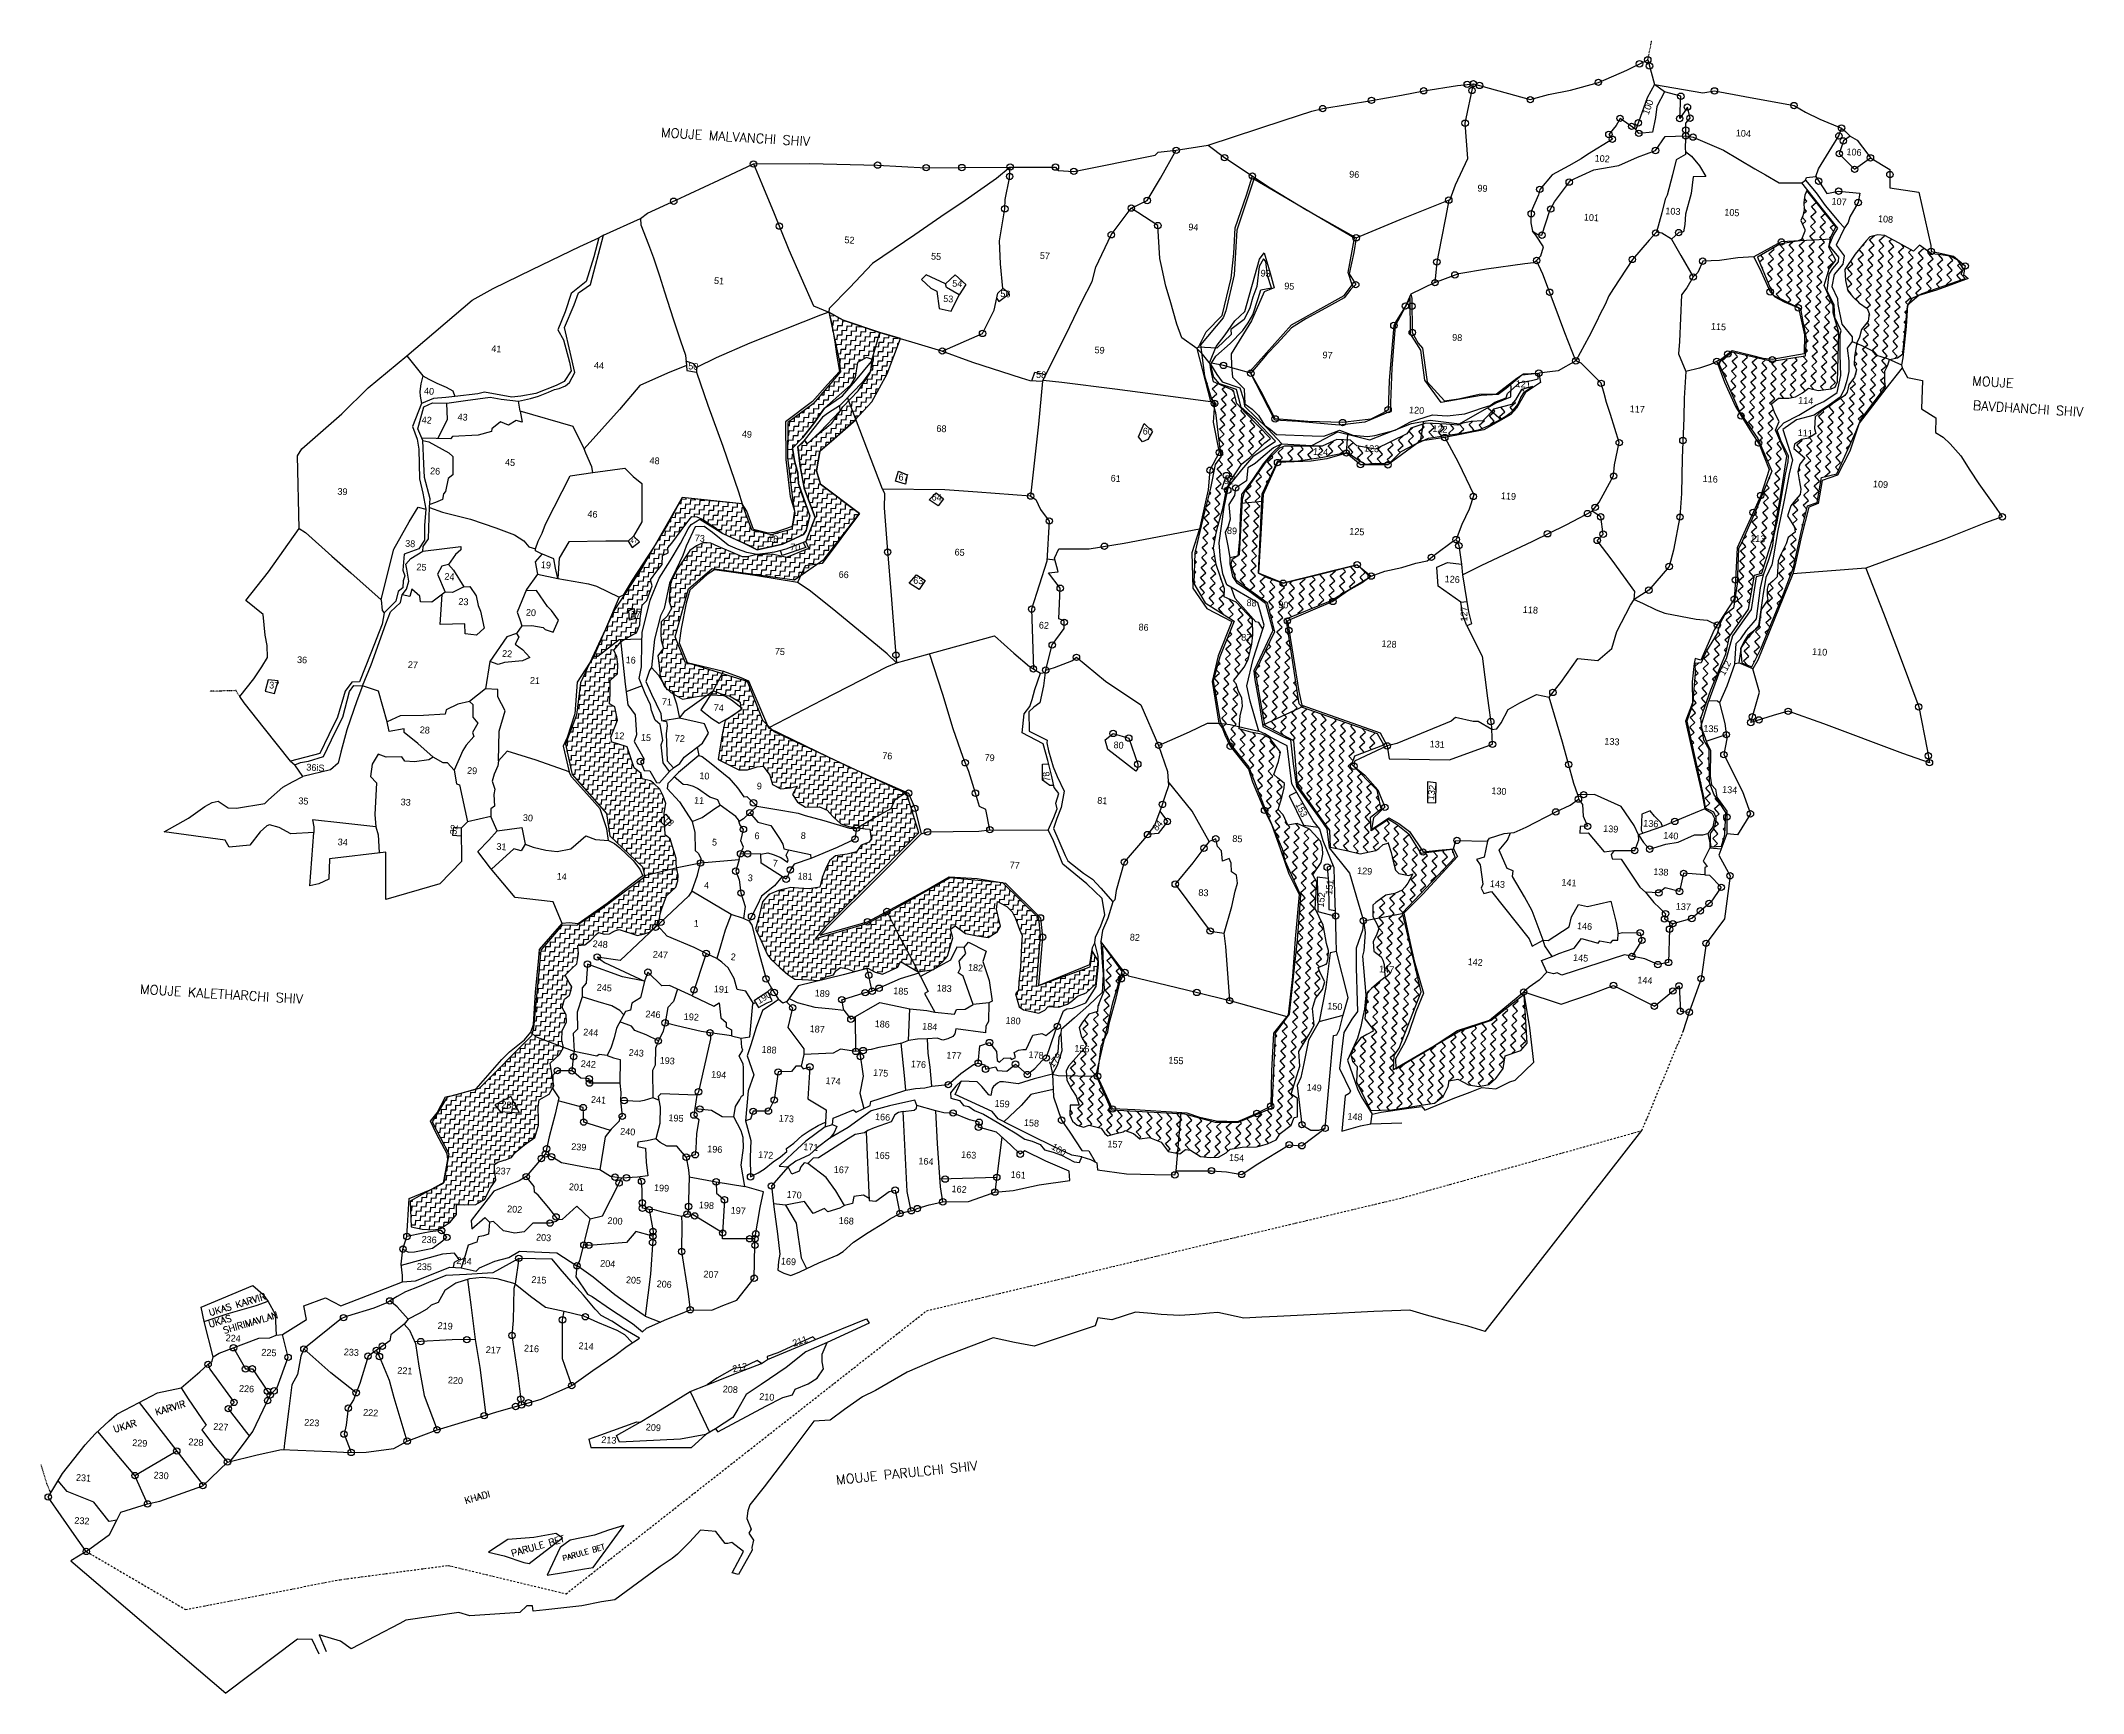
# Model space of a CAD drawing. Header units: metres. Extents: x 338806 to 344625, y 1770002 to 1774709.
import ezdxf

# ---------------------------------------------------------------- set-up
doc = ezdxf.new("R2010")
doc.units = ezdxf.units.M
doc.header["$MEASUREMENT"] = 0
doc.linetypes.add('DASHDOT', pattern=[1, 0.5, -0.25, 0, -0.25])
doc.linetypes.add('DIVIDE', pattern=[1.25, 0.5, -0.25, 0, -0.25, 0, -0.25])
for name, color, linetype in [('LINE_WATER', 4, 'Continuous'), ('OFF', 1, 'Continuous'), ('POLY_HATCH', 12, 'Continuous'), ('POLY_PARCEL', 6, 'Continuous'), ('POLY_WATER', 4, 'Continuous'), ('TEXT_MAPIN', 7, 'Continuous'), ('TEXT_MAPOUT', 7, 'Continuous'), ('TEXT_PARCEL', 7, 'Continuous'), ('V_BOUND_LINE', 7, 'Continuous'), ('V_BOUND_STREAM_LINE', 7, 'DASHDOT'), ('V_DIVIDE_LINE', 7, 'DIVIDE')]:
    doc.layers.add(name, color=color, linetype=linetype)
doc.styles.get("Standard").update_dxf_attribs({"font": 'simplex.shx'})
doc.styles.add('TEXT_MAP', font='', dxfattribs={"height": 1.8})
doc.styles.get('TEXT_MAP').set_extended_font_data('Kruti Dev 050')

msp = doc.modelspace()

# ---------------------------------------------------------------- texts
at = {"layer": 'TEXT_MAPIN'}
for s, height, p in [('KHADI', 19.24, (340016.6, 1770540.7)), ('PARULE BET', 19.24, (340149.7, 1770390.2)), ('PARULE BET', 15.24, (340295.2, 1770378.2))]:
    msp.add_text(s, height=height, rotation=16.00787, dxfattribs=at).set_placement(p)
at = {"layer": 'TEXT_MAPOUT'}
for s, height, rotation, p in [('MOUJE MALVANCHI SHIV', 26.725, 356.45901, (340572.5, 1774435.5)), ('MOUJE', 26.73, 356.45901, (344308, 1773727.7)), ('BAVDHANCHI SHIV', 26.725, 356.45901, (344309.9, 1773658)), ('MOUJE KALETHARCHI SHIV', 26.725, 356.45901, (339088.4, 1771994.7)), ('UKAS KARVIR', 19.242, 16.61979, (339288.1, 1771075.8)), ('UKAS', 19.24, 16.61979, (339287.5, 1771042.9)), ('SHIRIMAVLAN', 19.242, 16.61979, (339328.9, 1771025.3)), ('KARVIR', 19.24, 16.61979, (339135.9, 1770792.7)), ('UKAR', 19.24, 16.61979, (339016.2, 1770743.9)), ('MOUJE PARULCHI SHIV', 26.725, 5.86157, (341073.4, 1770595.9))]:
    msp.add_text(s, height=height, rotation=rotation, dxfattribs=at).set_placement(p)
at = {"layer": 'TEXT_PARCEL', "style": 'TEXT_MAP'}
for s, height, rotation, p in [('100', 19.24, 69.72903, (343386.6, 1774497)), ('104', 19.24, 356.45901, (343634.7, 1774437.5)), ('106', 19.24, 356.45901, (343950, 1774384)), ('96', 19.24, 356.45901, (342533.3, 1774320.1)), ('102', 19.24, 356.45901, (343232.6, 1774365.6)), ('99', 19.24, 356.45901, (342898.8, 1774280.4)), ('103', 19.24, 356.45901, (343434, 1774215.6)), ('105', 19.24, 356.45901, (343602, 1774212)), ('107', 19.24, 356.45901, (343907.5, 1774242.9)), ('94', 19.24, 356.45901, (342075, 1774169.7)), ('101', 19.24, 356.45901, (343201.9, 1774197.7)), ('108', 19.24, 356.45901, (344039.8, 1774193.2)), ('52', 19.24, 356.45901, (341095.4, 1774133.1)), ('55', 19.24, 356.45901, (341342.1, 1774086.4)), ('57', 19.24, 356.45901, (341652.1, 1774088.3)), ('93', 19.24, 356.45901, (342280.9, 1774038.1)), ('51', 19.24, 356.45901, (340723.8, 1774016.8)), ('54', 19.24, 356.45901, (341402.5, 1774009.2)), ('56', 19.24, 356.45901, (341539.5, 1773979.8)), ('95', 19.24, 356.45901, (342348.3, 1774001.7)), ('53', 19.24, 356.45901, (341376.8, 1773965.6)), ('98', 19.24, 356.45901, (342826.6, 1773855.3)), ('115', 19.24, 356.45901, (343563.9, 1773886.7)), ('41', 19.24, 356.45901, (340089.4, 1773823.3)), ('59', 19.24, 356.45901, (341807.9, 1773819.5)), ('97', 19.24, 356.45901, (342457.3, 1773805.2)), ('44', 19.24, 356.45901, (340381.6, 1773775.7)), ('50', 19.24, 356.45901, (340650.4, 1773773.5)), ('58', 19.24, 356.45901, (341641.4, 1773749.5)), ('40', 19.24, 356.45901, (339897.6, 1773702.5)), ('121', 19.24, 356.45901, (343007.8, 1773723.2)), ('42', 19.24, 356.45901, (339891, 1773620.3)), ('43', 19.24, 356.45901, (339993.3, 1773628.7)), ('120', 19.24, 356.45901, (342703.9, 1773648.7)), ('117', 19.24, 356.45901, (343332.5, 1773651.8)), ('114', 19.24, 356.45901, (343812.5, 1773676)), ('49', 19.24, 356.45901, (340803, 1773579.9)), ('68', 19.24, 356.45901, (341357.3, 1773595.8)), ('60', 19.24, 356.45901, (341945.2, 1773588.2)), ('122', 19.24, 356.45901, (342770.4, 1773595.2)), ('111', 19.24, 356.45901, (343811.2, 1773583.8)), ('48', 19.24, 356.45901, (340540.2, 1773504.5)), ('124', 19.24, 356.45901, (342430.4, 1773530.2)), ('123', 19.24, 356.45901, (342575.7, 1773539.7)), ('26', 19.24, 356.45901, (339914.9, 1773474.9)), ('45', 19.24, 356.45901, (340128.4, 1773499.5)), ('67', 19.24, 356.45901, (341249.5, 1773457.1)), ('61', 19.24, 356.45901, (341853.8, 1773454)), ('92', 19.24, 356.45901, (342176.7, 1773447.1)), ('116', 19.24, 356.45901, (343540.5, 1773453)), ('39', 19.24, 356.45901, (339650.9, 1773416.5)), ('64', 19.24, 356.45901, (341343.9, 1773400.1)), ('119', 19.24, 356.45901, (342965.6, 1773403.9)), ('109', 19.24, 356.45901, (344025.5, 1773437.8)), ('46', 19.24, 356.45901, (340363.2, 1773352.1)), ('47', 12.83, 356.45901, (340485.6, 1773279.3)), ('73', 19.24, 356.45901, (340668.9, 1773283.6)), ('18', 19.24, 356.45901, (340878, 1773282)), ('89', 19.24, 356.45901, (342185.1, 1773304.8)), ('125', 19.24, 356.45901, (342533.6, 1773302.9)), ('113', 19.24, 356.45901, (343675.8, 1773283)), ('38', 19.24, 356.45901, (339843.8, 1773268.2)), ('70', 19.24, 356.45901, (340940.7, 1773258)), ('65', 19.24, 356.45901, (341409.2, 1773243.6)), ('25', 19.24, 356.45901, (339876.2, 1773201.2)), ('24', 19.24, 356.45901, (339955.8, 1773174.2)), ('19', 19.24, 356.45901, (340230.6, 1773207.3)), ('66', 19.24, 356.45901, (341079, 1773179.9)), ('63', 19.24, 356.45901, (341291.4, 1773162.9)), ('126', 19.24, 356.45901, (342805.4, 1773167.2)), ('23', 19.24, 356.45901, (339995.5, 1773102.9)), ('88', 19.24, 356.45901, (342240.9, 1773099.3)), ('20', 19.24, 356.45901, (340187.9, 1773071.7)), ('17', 19.24, 356.45901, (340486.3, 1773067.2)), ('90', 19.24, 356.45901, (342331.3, 1773093.7)), ('127', 19.24, 90.31287, (342870.6, 1773055.2)), ('118', 19.24, 356.45901, (343028.2, 1773079.8)), ('62', 19.24, 356.45901, (341649.2, 1773035.4)), ('86', 19.24, 356.45901, (341933.3, 1773029.9)), ('87', 19.24, 356.45901, (342225.7, 1773000.8)), ('128', 19.24, 356.45901, (342625.4, 1772982.7)), ('36', 19.24, 356.45901, (339535.9, 1772937)), ('27', 19.24, 356.45901, (339851.6, 1772922.9)), ('22', 19.24, 356.45901, (340120, 1772954.7)), ('16', 19.24, 356.45901, (340472.2, 1772936.6)), ('75', 19.24, 356.45901, (340897, 1772960.7)), ('112', 19.24, 62.19203, (343602.8, 1772899.3)), ('110', 19.24, 356.45901, (343852.2, 1772960.1)), ('37', 19.24, 356.45901, (339456.4, 1772864.6)), ('21', 19.24, 356.45901, (340199.3, 1772878.2)), ('71', 19.24, 356.45901, (340575, 1772817.3)), ('74', 19.24, 356.45901, (340723, 1772800.6)), ('28', 19.24, 356.45901, (339885.5, 1772737.2)), ('12', 19.24, 356.45901, (340439.7, 1772720.9)), ('15', 19.24, 356.45901, (340515.6, 1772715.7)), ('72', 19.24, 356.45901, (340612, 1772713.2)), ('80', 19.24, 356.45901, (341862, 1772694.2)), ('131', 19.24, 356.45901, (342762.7, 1772697)), ('133', 19.24, 356.45901, (343260.3, 1772704.7)), ('135', 19.24, 356.45901, (343542.3, 1772741.3)), ('36iS', 19.24, 356.45901, (339562.4, 1772630.7)), ('76', 19.24, 356.45901, (341203.1, 1772663.6)), ('79', 19.24, 356.45901, (341494.6, 1772658.5)), ('29', 19.24, 356.45901, (340020.3, 1772621.4)), ('10', 19.24, 356.45901, (340682.1, 1772606.4)), ('9', 19.2, 356.45901, (340845.6, 1772577)), ('78', 19.24, 97.54838, (341682.7, 1772600)), ('35', 19.24, 356.45901, (339539.6, 1772534.9)), ('33', 19.24, 356.45901, (339831.1, 1772531.6)), ('11', 19.24, 356.45901, (340667.1, 1772536.7)), ('81', 19.24, 356.45901, (341815.6, 1772535.9)), ('153', 19.24, 296.05588, (342380.2, 1772534)), ('132', 19.24, 81.90136, (342775, 1772545.3)), ('130', 19.24, 356.45901, (342938.4, 1772563.6)), ('134', 19.24, 356.45901, (343595.8, 1772567.3)), ('32', 19.24, 81.78129, (339990.2, 1772446.9)), ('30', 19.24, 356.45901, (340179.3, 1772486.9)), ('13', 19.24, 311.67485, (340579.1, 1772491.2)), ('84', 19.24, 49.95789, (341986.1, 1772456.7)), ('139', 19.24, 356.45901, (343257, 1772455.9)), ('136', 19.24, 356.45901, (343371.1, 1772471.1)), ('34', 19.24, 356.45901, (339651.8, 1772417.7)), ('31', 19.24, 356.45901, (340103.9, 1772404.8)), ('5', 19.2, 356.45901, (340718, 1772417.2)), ('6', 19.2, 356.45901, (340839.1, 1772435.4)), ('8', 19.2, 356.45901, (340970.9, 1772435.8)), ('85', 19.24, 356.45901, (342200.3, 1772427.2)), ('140', 19.24, 356.45901, (343428.1, 1772436.5)), ('7', 19.2, 356.45901, (340891.1, 1772357.3)), ('77', 19.24, 356.45901, (341566, 1772351.9)), ('14', 19.24, 356.45901, (340275.5, 1772319.8)), ('4', 19.2, 356.45901, (340695.4, 1772294.4)), ('3', 19.2, 356.45901, (340819.9, 1772315.6)), ('181', 19.24, 356.45901, (340961.7, 1772320.5)), ('151', 19.24, 84.12107, (342485, 1772275.7)), ('129', 19.24, 356.45901, (342555.9, 1772335.9)), ('143', 19.24, 356.45901, (342934.2, 1772298.6)), ('141', 19.24, 356.45901, (343138, 1772302.7)), ('138', 19.24, 356.45901, (343399.8, 1772333.2)), ('83', 19.24, 356.45901, (342103.7, 1772273.8)), ('152', 19.24, 83.48397, (342461, 1772239.6)), ('137', 19.24, 356.45901, (343463.8, 1772234.4)), ('1', 19.2, 356.45901, (340665.9, 1772185.8)), ('146', 19.24, 356.45901, (343182.4, 1772178.8)), ('248', 19.24, 356.45901, (340378.1, 1772127.6)), ('82', 19.24, 356.45901, (341908.3, 1772146.5)), ('247', 19.24, 356.45901, (340549.4, 1772097.6)), ('2', 19.2, 356.45901, (340771.4, 1772090.4)), ('182', 19.24, 356.45901, (341447.4, 1772060.5)), ('147', 19.24, 356.45901, (342618.5, 1772055.7)), ('142', 19.24, 356.45901, (342870.8, 1772076.3)), ('145', 19.24, 356.45901, (343171.3, 1772088.4)), ('245', 19.24, 356.45901, (340389.7, 1772003.4)), ('191', 19.24, 356.45901, (340723.4, 1771999)), ('185', 19.24, 356.45901, (341234.5, 1771993.6)), ('183', 19.24, 356.45901, (341358, 1772001.7)), ('144', 19.24, 356.45901, (343354.3, 1772024.5)), ('190', 19.24, 31.45888, (340852.9, 1771964.7)), ('189', 19.24, 356.45901, (341010.7, 1771987.2)), ('150', 19.24, 356.45901, (342470.9, 1771950.3)), ('244', 19.24, 356.45901, (340351.1, 1771876)), ('246', 19.24, 356.45901, (340528.6, 1771927.6)), ('192', 19.24, 356.45901, (340637.7, 1771920.3)), ('187', 19.24, 356.45901, (340996.2, 1771885.5)), ('186', 19.24, 356.45901, (341181.6, 1771899.8)), ('184', 19.24, 356.45901, (341316.9, 1771892.8)), ('180', 19.24, 356.45901, (341554.3, 1771909.3)), ('243', 19.24, 356.45901, (340480.8, 1771817.8)), ('188', 19.24, 356.45901, (340859.2, 1771826.6)), ('156', 19.24, 356.45901, (341750.3, 1771829.7)), ('242', 19.24, 356.45901, (340344.2, 1771785.9)), ('193', 19.24, 356.45901, (340569, 1771795.5)), ('175', 19.24, 356.45901, (341177.2, 1771760.7)), ('176', 19.24, 356.45901, (341284.8, 1771785.3)), ('177', 19.24, 356.45901, (341385.8, 1771810.3)), ('178', 19.24, 356.45901, (341619.7, 1771811.7)), ('179', 19.24, 52.13623, (341690.1, 1771782.5)), ('155', 19.24, 356.45901, (342018.3, 1771796.1)), ('194', 19.24, 356.45901, (340715.6, 1771755.6)), ('174', 19.24, 356.45901, (341041.4, 1771737.4)), ('149', 19.24, 356.45901, (342412.1, 1771718.7)), ('238', 19.24, 356.45901, (340118, 1771669)), ('241', 19.24, 356.45901, (340373.2, 1771683.9)), ('159', 19.24, 356.45901, (341523, 1771672.8)), ('240', 19.24, 356.45901, (340456.5, 1771593.4)), ('195', 19.24, 356.45901, (340594, 1771631.9)), ('173', 19.24, 356.45901, (340908.5, 1771630.6)), ('166', 19.24, 356.45901, (341182.6, 1771634.9)), ('158', 19.24, 356.45901, (341606.7, 1771618.1)), ('148', 19.24, 356.45901, (342528.4, 1771636.1)), ('239', 19.24, 356.45901, (340317.1, 1771549.7)), ('196', 19.24, 356.45901, (340704.5, 1771543.1)), ('172', 19.24, 356.45901, (340849.6, 1771527)), ('171', 19.24, 356.45901, (340978.3, 1771549.2)), ('165', 19.24, 356.45901, (341181.5, 1771525.5)), ('163', 19.24, 356.45901, (341427.9, 1771527.1)), ('160', 19.24, 328.6239, (341683.6, 1771553.7)), ('157', 19.24, 356.45901, (341844.6, 1771557.4)), ('237', 19.24, 356.45901, (340101.6, 1771481)), ('167', 19.24, 356.45901, (341065, 1771484.7)), ('164', 19.24, 356.45901, (341306.1, 1771508.9)), ('161', 19.24, 356.45901, (341568.9, 1771470.3)), ('154', 19.24, 356.45901, (342190.9, 1771518.9)), ('201', 19.24, 356.45901, (340310.3, 1771435.2)), ('199', 19.24, 356.45901, (340552.9, 1771432.9)), ('170', 19.24, 356.45901, (340930.6, 1771413.4)), ('162', 19.24, 356.45901, (341400.6, 1771429.4)), ('202', 19.24, 356.45901, (340134.4, 1771372.3)), ('198', 19.24, 356.45901, (340680.7, 1771383.5)), ('197', 19.24, 356.45901, (340771.3, 1771368.4)), ('203', 19.24, 356.45901, (340216.7, 1771291.7)), ('200', 19.24, 356.45901, (340420.4, 1771339)), ('168', 19.24, 356.45901, (341079.1, 1771339.4)), ('236', 19.24, 356.45901, (339890.8, 1771285.7)), ('235', 19.24, 356.45901, (339877, 1771208.5)), ('234', 19.24, 356.45901, (339990.2, 1771224.7)), ('204', 19.24, 356.45901, (340399.5, 1771217.3)), ('207', 19.24, 356.45901, (340693.6, 1771186.5)), ('169', 19.24, 356.45901, (340914.4, 1771223.4)), ('215', 19.24, 356.45901, (340203.7, 1771171)), ('205', 19.24, 356.45901, (340472.9, 1771170.2)), ('206', 19.24, 356.45901, (340560.3, 1771158.8)), ('224', 19.24, 356.45901, (339332.5, 1771004.9)), ('219', 19.24, 356.45901, (339936.4, 1771039.9)), ('225', 19.24, 356.45901, (339434.4, 1770963.9)), ('233', 19.24, 356.45901, (339669.1, 1770964.9)), ('217', 19.24, 356.45901, (340073.5, 1770971.3)), ('216', 19.24, 356.45901, (340182.3, 1770975.5)), ('214', 19.24, 356.45901, (340337.9, 1770982.3)), ('211', 19.24, 18.82606, (340951.7, 1770988.8)), ('221', 19.24, 356.45901, (339821.5, 1770912.2)), ('220', 19.24, 356.45901, (339965.6, 1770884.7)), ('212', 19.24, 13.06513, (340779.4, 1770915.6)), ('226', 19.24, 356.45901, (339370.6, 1770860.9)), ('208', 19.24, 356.45901, (340748.7, 1770859.1)), ('210', 19.24, 356.45901, (340852.7, 1770837.6)), ('222', 19.24, 356.45901, (339724.1, 1770792.7)), ('227', 19.24, 356.45901, (339297.2, 1770752.3)), ('223', 19.24, 356.45901, (339556.4, 1770764.3)), ('213', 19.24, 356.45901, (340402.8, 1770714.8)), ('209', 19.24, 356.45901, (340529.5, 1770750.6)), ('229', 19.24, 356.45901, (339066.3, 1770706.1)), ('228', 19.24, 356.45901, (339226.3, 1770708.6)), ('231', 19.24, 356.45901, (338906, 1770607)), ('230', 19.24, 356.45901, (339127.2, 1770613.7)), ('232', 19.24, 356.45901, (338901.5, 1770484.8))]:
    msp.add_text(s, height=height, rotation=rotation, dxfattribs=at).set_placement(p)

# ---------------------------------------------------------------- linework, layer by layer
for centre in [(343360.8, 1774643.8), (343384.5, 1774655.4), (343389.3, 1774637.6), (342746.1, 1774567.1), (342870, 1774585.3), (342883.5, 1774568), (342887.5, 1774587.2), (342905.1, 1774582.3), (343243.7, 1774591.1), (343574.4, 1774566.8), (342458.3, 1774516.3), (342597.1, 1774539.8), (343049.8, 1774541.8), (343478.6, 1774551.4), (343497.3, 1774520.6), (343801, 1774525), (342864.2, 1774474.7), (343305.3, 1774488.4), (343338.4, 1774465.7), (343357.4, 1774475.7), (343358.8, 1774445.7), (343475.4, 1774487.8), (343492.6, 1774455.3), (343504.8, 1774489.1), (343936.4, 1774460.8), (342041, 1774397.5), (343273.6, 1774442.8), (343283.5, 1774429.1), (343406.5, 1774396.9), (343492.5, 1774438.9), (343513.3, 1774435.1), (343929, 1774438.4), (343930.1, 1774387.8), (343941.6, 1774424.3), (340836.7, 1774358.5), (341190.3, 1774355.3), (341328.6, 1774347.9), (341430.4, 1774348.3), (341567.9, 1774349.8), (341697, 1774349.6), (341749.3, 1774337.5), (342178.7, 1774376.6), (343973.7, 1774343.4), (344018.7, 1774375.9), (344074.3, 1774328.3), (341566.6, 1774323.1), (342258, 1774324.3), (343076.7, 1774286.2), (343160.6, 1774306.8), (343871.2, 1774309.6), (343928.1, 1774281.1), (340609.5, 1774252.4), (341552.8, 1774230.8), (341913, 1774232.8), (341958.4, 1774254.4), (342817.5, 1774255.6), (343052.3, 1774216.7), (343108, 1774230.4), (343983.8, 1774248.5), (340910.3, 1774181.5), (341856, 1774156.8), (341988.6, 1774183), (343083, 1774155.7), (343407, 1774162), (343472.5, 1774163), (342553.6, 1774148.2), (343764.9, 1774136.4), (344191.7, 1774109.3), (342783.4, 1774079.2), (342834.9, 1774042.4), (343067.8, 1774083.5), (343340.5, 1774086.5), (343513.8, 1774036.6), (343540.8, 1774081.6), (344288.7, 1774067.9), (342552.4, 1774014.7), (342778.2, 1774020.4), (343104.9, 1773993.2), (343733.1, 1773994.2), (342693.9, 1773953.8), (342712.4, 1773953.2), (343813.4, 1773948.7), (341489.3, 1773875.7), (342661.1, 1773898.5), (342713.5, 1773878.5), (341374.5, 1773825.6), (343612.5, 1773817.1), (342175.5, 1773784.6), (342253.6, 1773762.3), (343074, 1773762.6), (343179.5, 1773797.6), (343581.1, 1773796.2), (343739.2, 1773801), (343251.4, 1773733.7), (342150.1, 1773676.4), (342322.8, 1773632.3), (342644.7, 1773658.4), (343650.1, 1773640.7), (342515, 1773621.8), (342806, 1773579.1), (343484.5, 1773570.5), (342163.7, 1773536.6), (342525.7, 1773535), (343303.2, 1773564.6), (343700.1, 1773563.6), (342137.1, 1773485.9), (342184.1, 1773470.9), (342329.8, 1773507.9), (342565.8, 1773501.8), (342644.3, 1773501.3), (343287.2, 1773469.7), (341626.3, 1773412.3), (342187.9, 1773429), (342210.3, 1773435.3), (342887.6, 1773411.3), (343706.1, 1773413.9), (341679.4, 1773341.3), (343212.8, 1773362.5), (343234.6, 1773380.4), (343250.3, 1773353.2), (343476.1, 1773352.8), (343684.3, 1773365.6), (344394.5, 1773353.3), (342838.6, 1773288.5), (343098.8, 1773304.9), (343240.4, 1773286.1), (343257.4, 1773303.8), (341219, 1773252.8), (341836.4, 1773269.4), (342768, 1773237.7), (342846.1, 1773271.1), (342345.8, 1773164), (342556.6, 1773216.8), (342596.5, 1773184.4), (343445.3, 1773211.7), (343634.2, 1773173.4), (341710.5, 1773149.7), (342487.3, 1773112.2), (343387.4, 1773144.3), (343630.8, 1773118.6), (341629.2, 1773090.4), (341722.1, 1773052.8), (342357.7, 1773056.5), (342362, 1773030), (343582.6, 1773044.9), (341242.5, 1772959.6), (341687.8, 1772988.1), (341756.7, 1772953.1), (341634.1, 1772920), (341669.3, 1772916.6), (343114.2, 1772852.9), (342937.2, 1772769.9), (343677.8, 1772767.2), (343682.4, 1772783.4), (343701.4, 1772774.6), (343784.6, 1772799.1), (344156.2, 1772811.7), (341861.2, 1772736.1), (341905.9, 1772722.8), (341991, 1772702.2), (342195, 1772699.6), (342642.1, 1772700.5), (342942, 1772705.1), (343608.1, 1772732.7), (340514.7, 1772656.1), (341440, 1772652.6), (341931.4, 1772648.6), (342547, 1772642.7), (343159.1, 1772647.5), (343601.2, 1772675.7), (344183.7, 1772672.4), (344186.8, 1772652.8), (340836.8, 1772538.4), (341278.6, 1772566.1), (341469, 1772565.9), (342001.7, 1772533.9), (342635.5, 1772525.7), (343186.8, 1772549), (343201.7, 1772561.8), (340826.4, 1772510.3), (341130.2, 1772466.1), (341296.2, 1772522.8), (342015.8, 1772485.4), (342292.6, 1772516.9), (343122.3, 1772512.5), (343213.1, 1772471.5), (343461.4, 1772485.5), (343609.9, 1772498.1), (343676.8, 1772507.1), (340808.1, 1772462.9), (341125.8, 1772435), (341332.4, 1772455.6), (341510.2, 1772461.8), (341959.4, 1772447.9), (342120, 1772409.3), (342153.6, 1772435.9), (342840.9, 1772431.4), (340686, 1772367.1), (340799.8, 1772393.4), (340820, 1772393), (341893.1, 1772369.6), (342471.2, 1772355.2), (342744.2, 1772398.4), (343347.1, 1772402.5), (343389.8, 1772406.4), (340786.1, 1772343.8), (340929.8, 1772320.7), (340941.8, 1772347.4), (342038.2, 1772306.9), (343486.6, 1772337.7), (343593.9, 1772297.8), (343618.7, 1772330.7), (340801.1, 1772281.6), (343415.9, 1772281.8), (343474.8, 1772285.8), (343558.9, 1772251.7), (340558, 1772183.9), (340572.7, 1772197.9), (340831.3, 1772214.6), (341161.7, 1772199.3), (341216.9, 1772228.8), (341654.2, 1772210.6), (342495.1, 1772215.9), (342574.2, 1772202.5), (343432.2, 1772207.5), (343435, 1772222.4), (343446.4, 1772178.3), (343455.9, 1772194), (343509.9, 1772208.8), (343534.2, 1772230.7), (341660.1, 1772156), (342137.7, 1772173.1), (343362.8, 1772168.4), (343367.8, 1772146.7), (343550.3, 1772138.1), (340363.7, 1772078.9), (340391.6, 1772099.1), (340701.9, 1772109.3), (343339.3, 1772100.9), (343413, 1772077.6), (343443.5, 1772083.6), (340536, 1772056), (340667.1, 1772005.4), (340872.5, 1772036.9), (341165.1, 1772047.2), (341175, 1772001.6), (341194.6, 1772010.3), (341884.8, 1772037.1), (341895, 1772055), (343030.9, 1771999.6), (343286.8, 1772018.4), (343455.9, 1772002.4), (343473.4, 1772016.9), (343536.1, 1772037.4), (340895.6, 1771998), (340948.2, 1771954.8), (341088.3, 1771977.6), (341154.9, 1771997.7), (342099.7, 1771998.2), (342193.3, 1771974.9), (343403.2, 1771958.9), (343477.3, 1771944.6), (343502.6, 1771942), (340585, 1771911.7), (340712.9, 1771883.4), (341114.2, 1771921.8), (341702.4, 1771901.7), (340565.7, 1771860.1), (341128.4, 1771830.2), (341149.1, 1771832.6), (341509, 1771855.4), (340277.9, 1771775.3), (340319.9, 1771774.6), (340324.5, 1771815.3), (340906.9, 1771771.7), (340997.4, 1771786.3), (341141.3, 1771815.3), (341476.9, 1771796.6), (341497.9, 1771779.7), (341583.1, 1771794), (341670.8, 1771811.4), (340368.8, 1771752.1), (340369.6, 1771740), (340680, 1771715.2), (341391.7, 1771735.5), (341616.8, 1771764.3), (341816.7, 1771759.6), (340351.7, 1771670.1), (340468.5, 1771690.1), (340684.1, 1771666.1), (340835.8, 1771659.6), (340879.2, 1771660.1), (340895.8, 1771691.9), (341405.4, 1771654.6), (341859.5, 1771666.2), (342270.9, 1771653.3), (342310.2, 1771674), (340353.1, 1771628.9), (340462.9, 1771645.4), (340666.9, 1771648.8), (341477.8, 1771614.1), (341479.5, 1771628.4), (341714.5, 1771634.3), (342399.2, 1771621.4), (342465.1, 1771611.3), (340244.1, 1771538), (340247.3, 1771552.6), (340670.6, 1771535.8), (341596.6, 1771537.4), (342362.9, 1771564.5), (342399.1, 1771561.5), (340232.4, 1771525), (340261.4, 1771530.1), (340645.1, 1771528.9), (342037.2, 1771478.4), (342141.4, 1771490.3), (342227.5, 1771479.7), (340189.2, 1771473.5), (340442.2, 1771471.9), (340453.8, 1771455.3), (340474.9, 1771470.1), (340517.8, 1771460), (340730.2, 1771458.6), (340828.4, 1771472.7), (340887.6, 1771446.9), (341240.4, 1771434.9), (341382.6, 1771466.4), (341524.4, 1771429.3), (341529.8, 1771471.3), (340520, 1771399.1), (340520.3, 1771383.6), (340539.9, 1771379.4), (340647.8, 1771366.7), (340651.7, 1771388.3), (340669.2, 1771361.5), (340753.9, 1771407.5), (341254.1, 1771368.6), (341286.2, 1771376.1), (341303.4, 1771382.5), (341376, 1771401.6), (339849.3, 1771302.9), (339948.2, 1771319.6), (340257, 1771341.1), (340274.3, 1771358.7), (340550.1, 1771303.4), (340550.5, 1771317.4), (340748.9, 1771312.9), (340843.3, 1771310.2), (339838.1, 1771267.1), (339963.2, 1771300.6), (340353.5, 1771278.7), (340367.5, 1771277.6), (340549.3, 1771285.6), (340632.1, 1771260.2), (340825.7, 1771296.4), (340840.9, 1771277.8), (340841, 1771296.4), (340168.2, 1771240.6), (340333.8, 1771219.5), (340838.9, 1771183.9), (339668.8, 1771071.8), (339800.6, 1771119.5), (340357.8, 1771074.3), (340656.5, 1771094.2), (340148.7, 1771021), (340292.6, 1771065.3), (339355.3, 1770985.9), (339510.9, 1770958.7), (339555.9, 1770982.4), (339738.6, 1770962.1), (339762.5, 1770978.7), (339771.1, 1770960.8), (339779.5, 1770990.4), (339888.9, 1771003.5), (340020.2, 1771008.9), (339282.9, 1770938.8), (339389.4, 1770925.4), (339409, 1770925.9), (339452, 1770861.8), (339460.1, 1770851.2), (339471, 1770863.2), (339704.8, 1770857.8), (340173.6, 1770839.8), (340318.9, 1770878.1), (339340.6, 1770812.3), (339356.8, 1770830.2), (339452.6, 1770835.4), (339682.4, 1770813.8), (340069.6, 1770792.5), (340159, 1770818.5), (340175.7, 1770823.2), (340195.5, 1770829), (339670.2, 1770739.9), (339850.1, 1770719.9), (339935.1, 1770752.3), (339193.7, 1770691.8), (339690.8, 1770687.6), (339074.6, 1770621.7), (339338.3, 1770660.4), (338827.5, 1770560.7), (339268.2, 1770593), (339110.5, 1770541), (338936, 1770405.6)]:
    msp.add_circle(centre, 9.1)
at = {"layer": 'LINE_WATER'}
msp.add_line((342595.4, 1771623.9), (342683.9, 1771627.1), dxfattribs=at)
at = {"layer": 'OFF'}
for p, q in [((343823.5, 1774304.6), (343834, 1774312.7)), ((340409.4, 1774155.9), (340396.1, 1774148.1)), ((342928.3, 1773664.1), (342967.3, 1773629.4)), ((342525.7, 1773535), (342529.9, 1773588.5)), ((342745.4, 1773625.2), (342736.1, 1773569.1)), ((343632.7, 1772934.9), (343644.3, 1772936.8)), ((339517.3, 1772656.8), (339529.6, 1772646.6)), ((340597.4, 1772627.5), (340608.7, 1772637.9)), ((342921.2, 1771032.5), (343367.7, 1771604.6)), ((338891.9, 1770378.4), (339333.5, 1770001.9))]:
    msp.add_line(p, q, dxfattribs=at)
at = {"layer": 'POLY_HATCH'}
for p, q in [((342262.3, 1774315.1), (342213.7, 1774170.3)), ((342548.7, 1774147.3), (342262.3, 1774315.1)), ((343837.9, 1774282.7), (343832.2, 1774269.3)), ((343920.5, 1774179), (343837.9, 1774282.7)), ((343829.7, 1774228.2), (343826.2, 1774210.7)), ((343832.2, 1774269.3), (343829.3, 1774248.4)), ((343829.3, 1774248.4), (343829.7, 1774228.2)), ((342213.7, 1774170.3), (342205.7, 1774042.8)), ((343826.2, 1774210.7), (343820.5, 1774197.3)), ((343820.5, 1774197.3), (343831.9, 1774172.3)), ((343831.5, 1774166.7), (343822.8, 1774143)), ((343831.9, 1774172.3), (343831.5, 1774166.7)), ((343905.7, 1774150), (343920.5, 1774179)), ((342277.9, 1774087.2), (342291.2, 1774104.9)), ((342291.2, 1774104.9), (342308.9, 1774047.1)), ((342530.7, 1774049.4), (342548.7, 1774147.3)), ((343760.5, 1774129.9), (343696.8, 1774093.4)), ((343781.8, 1774134.2), (343760.5, 1774129.9)), ((343810.4, 1774138.9), (343781.8, 1774134.2)), ((343822.8, 1774143), (343810.4, 1774138.9)), ((343899.9, 1774121.7), (343905.7, 1774150)), ((343920.3, 1774084.1), (343899.9, 1774121.7)), ((344006.4, 1774139.3), (343975.6, 1774101.6)), ((344017.4, 1774151.3), (344006.4, 1774139.3)), ((344040.1, 1774157.1), (344017.4, 1774151.3)), ((344059.8, 1774154.7), (344040.1, 1774157.1)), ((344099, 1774133.6), (344059.8, 1774154.7)), ((344141, 1774110.5), (344099, 1774133.6)), ((344158.3, 1774126.9), (344141, 1774110.5)), ((344193.1, 1774102.4), (344158.3, 1774126.9)), ((342236.3, 1773938), (342277.9, 1774087.2)), ((342308.9, 1774047.1), (342320.5, 1774006)), ((342542, 1774014.4), (342530.7, 1774049.4)), ((343696.8, 1774093.4), (343741.8, 1773985.1)), ((343886.7, 1774012.4), (343901, 1774060.2)), ((343901, 1774060.2), (343920.3, 1774084.1)), ((343975.6, 1774101.6), (343945.9, 1774057.8)), ((343945.9, 1774057.8), (343947.3, 1774026.5)), ((344212.3, 1774100.6), (344193.1, 1774102.4)), ((344245.8, 1774095.6), (344212.3, 1774100.6)), ((344267.4, 1774084), (344245.8, 1774095.6)), ((344284, 1774060), (344267.4, 1774084)), ((344277, 1774044.2), (344284, 1774060)), ((342205.7, 1774042.8), (342182.1, 1773940.2)), ((342291.5, 1773994.6), (342255.9, 1773911.5)), ((342320.5, 1774006), (342291.5, 1773994.6)), ((342519.9, 1773983.6), (342542, 1774014.4)), ((343912.2, 1773954.2), (343886.7, 1774012.4)), ((343947.3, 1774026.5), (343953.9, 1773997.4)), ((343953.9, 1773997.4), (343968.9, 1773979.6)), ((344137.3, 1773975.9), (344166.1, 1773989.5)), ((344166.1, 1773989.5), (344288.9, 1774032)), ((344288.9, 1774032), (344277, 1774044.2)), ((341092.5, 1773913.1), (341050.9, 1773936.6)), ((341050.9, 1773936.6), (341080.9, 1773799.4)), ((342182.1, 1773940.2), (342174.9, 1773920.5)), ((342208.3, 1773911.4), (342236.3, 1773938)), ((342369.7, 1773900), (342519.9, 1773983.6)), ((342707.6, 1773977.1), (342664.6, 1773897.6)), ((342708.7, 1773874.7), (342707.6, 1773977.1)), ((343741.8, 1773985.1), (343819.6, 1773947.2)), ((343819.6, 1773947.2), (343826.1, 1773908.8)), ((343912.6, 1773934), (343912.2, 1773954.2)), ((343928.6, 1773878.6), (343912.6, 1773934)), ((343968.9, 1773979.6), (343987.2, 1773961.6)), ((343987.2, 1773961.6), (344009.9, 1773946.7)), ((344009.9, 1773946.7), (344015, 1773932.9)), ((344015, 1773932.9), (344012, 1773911.1)), ((344110.6, 1773817.4), (344124.4, 1773953.1)), ((344124.4, 1773953.1), (344137.3, 1773975.9)), ((341196.6, 1773878.5), (341092.5, 1773913.1)), ((341255.8, 1773860.9), (341196.6, 1773878.5)), ((342174.9, 1773920.5), (342110.3, 1773843.1)), ((342155.2, 1773838.9), (342180.6, 1773871.7)), ((342180.6, 1773871.7), (342208.3, 1773911.4)), ((342255.9, 1773911.5), (342197.5, 1773818)), ((342250.9, 1773767.4), (342369.7, 1773900)), ((342664.6, 1773897.6), (342654.8, 1773776.5)), ((342738.2, 1773828.5), (342708.7, 1773874.7)), ((343826.1, 1773908.8), (343836.1, 1773860.9)), ((343924.6, 1773737.8), (343928.6, 1773878.6)), ((343993.6, 1773887), (343988, 1773865.4)), ((344012, 1773911.1), (343993.6, 1773887)), ((341217.7, 1773760.3), (341255.8, 1773860.9)), ((342110.3, 1773843.1), (342122, 1773755.3)), ((342137.2, 1773794), (342155.2, 1773838.9)), ((342197.5, 1773818), (342198.3, 1773782.6)), ((342749.3, 1773742.7), (342738.2, 1773828.5)), ((343625, 1773822.2), (343586, 1773792.3)), ((343739.1, 1773795.8), (343625, 1773822.2)), ((343836.1, 1773860.9), (343833.1, 1773811)), ((343980.2, 1773848.5), (343973.6, 1773810.1)), ((343988, 1773865.4), (343980.2, 1773848.5)), ((344096, 1773806.2), (344110.6, 1773817.4)), ((341084.7, 1773766.4), (341006.8, 1773675.1)), ((341080.9, 1773799.4), (341084.7, 1773766.4)), ((341132.9, 1773793.3), (341126.1, 1773751.5)), ((341158.2, 1773807), (341132.9, 1773793.3)), ((341135.2, 1773712), (341168.3, 1773761.9)), ((341178.7, 1773800.8), (341158.2, 1773807)), ((341168.3, 1773761.9), (341178.7, 1773800.8)), ((341174.1, 1773680.4), (341217.7, 1773760.3)), ((342122, 1773755.3), (342152.8, 1773650.1)), ((342139.9, 1773773.4), (342137.2, 1773794)), ((342147.2, 1773737.9), (342139.9, 1773773.4)), ((342198.3, 1773782.6), (342201.4, 1773751)), ((342322.3, 1773628.6), (342250.9, 1773767.4)), ((342654.8, 1773776.5), (342650.1, 1773653.2)), ((343025.3, 1773757), (342981.1, 1773718.7)), ((343071.2, 1773761.6), (343025.3, 1773757)), ((343072.5, 1773746.6), (343071.2, 1773761.6)), ((343586, 1773792.3), (343646, 1773652.6)), ((343833.1, 1773811), (343739.1, 1773795.8)), ((343973.6, 1773810.1), (343972.2, 1773787.4)), ((343972.2, 1773787.4), (343978.8, 1773771.8)), ((343978.8, 1773771.8), (343973.3, 1773751)), ((344059.3, 1773739.7), (344059.8, 1773768)), ((344059.8, 1773768), (344068.1, 1773785)), ((344068.1, 1773785), (344073.4, 1773801.6)), ((344073.4, 1773801.6), (344096, 1773806.2)), ((341113.5, 1773728.6), (341039.2, 1773662.7)), ((341090.8, 1773667), (341135.2, 1773712)), ((341126.1, 1773751.5), (341113.5, 1773728.6)), ((342203.9, 1773713.2), (342147.2, 1773737.9)), ((342201.4, 1773751), (342234.9, 1773718.1)), ((342213.4, 1773675.7), (342203.9, 1773713.2)), ((342234.9, 1773718.1), (342236.3, 1773675.6)), ((342795.4, 1773678.6), (342749.3, 1773742.7)), ((342909.6, 1773699.2), (342795.4, 1773678.6)), ((342958.4, 1773702.1), (342909.6, 1773699.2)), ((342981.1, 1773718.7), (342958.4, 1773702.1)), ((342980.9, 1773692.5), (342984.7, 1773705)), ((342984.7, 1773705), (343020.3, 1773736.4)), ((343024.6, 1773716.1), (343007.3, 1773686.3)), ((343020.3, 1773736.4), (343053.5, 1773741.8)), ((343023.1, 1773693.1), (343033, 1773709.2)), ((343056.8, 1773724.3), (343024.6, 1773716.1)), ((343033, 1773709.2), (343042.2, 1773715.5)), ((343042.2, 1773715.5), (343056.8, 1773724.3)), ((343053.5, 1773741.8), (343072.5, 1773746.6)), ((343805.5, 1773695.1), (343824.8, 1773706.8)), ((343824.8, 1773706.8), (343842.6, 1773719.4)), ((343842.6, 1773719.4), (343869.7, 1773712.9)), ((343869.7, 1773712.9), (343906.4, 1773717.9)), ((343945.6, 1773698.7), (343878.5, 1773653.5)), ((343906.4, 1773717.9), (343918, 1773722.9)), ((343918, 1773722.9), (343924.6, 1773737.8)), ((343952.1, 1773708.4), (343945.6, 1773698.7)), ((343956.8, 1773729.2), (343952.1, 1773708.4)), ((343973.3, 1773751), (343956.8, 1773729.2)), ((343991.5, 1773630.8), (344061.3, 1773723.9)), ((344061.3, 1773723.9), (344059.3, 1773739.7)), ((341006.8, 1773675.1), (340934.8, 1773622.2)), ((341039.2, 1773662.7), (341007.9, 1773618.6)), ((341060.2, 1773619.7), (341076.3, 1773642.6)), ((341076.3, 1773642.6), (341090.8, 1773667)), ((341125.7, 1773628.8), (341174.1, 1773680.4)), ((342152.8, 1773650.1), (342162.8, 1773569.6)), ((342239.2, 1773649), (342213.4, 1773675.7)), ((342236.3, 1773675.6), (342257.6, 1773660.1)), ((342309.5, 1773576.3), (342239.2, 1773649)), ((342257.6, 1773660.1), (342275.7, 1773641.8)), ((342275.7, 1773641.8), (342292.3, 1773614.4)), ((342650.1, 1773653.2), (342578.7, 1773623.2)), ((342708.7, 1773623.6), (342771.4, 1773643.4)), ((342771.4, 1773643.4), (342813.1, 1773640.8)), ((342813.1, 1773640.8), (342862.8, 1773646.7)), ((342862.8, 1773646.7), (342888.7, 1773654.8)), ((342888.7, 1773654.8), (342913.9, 1773663.7)), ((342913.9, 1773663.7), (342935.3, 1773670.6)), ((342928.7, 1773640.7), (342914.1, 1773627.2)), ((342936.1, 1773649.9), (342928.7, 1773640.7)), ((342935.3, 1773670.6), (342948.6, 1773680.2)), ((342945, 1773659.7), (342936.1, 1773649.9)), ((342939.8, 1773617.7), (342977.4, 1773638)), ((342996.1, 1773673.7), (342945, 1773659.7)), ((342948.6, 1773680.2), (342980.9, 1773692.5)), ((342977.4, 1773638), (342998.1, 1773653.4)), ((343007.3, 1773686.3), (342996.1, 1773673.7)), ((342998.1, 1773653.4), (343014, 1773673.1)), ((343014, 1773673.1), (343023.1, 1773693.1)), ((343646, 1773652.6), (343698, 1773576.6)), ((343737.1, 1773675.1), (343756.7, 1773691.6)), ((343746.8, 1773648.6), (343737.1, 1773675.1)), ((343759.1, 1773625.2), (343746.8, 1773648.6)), ((343756.7, 1773691.6), (343785.8, 1773691.4)), ((343785.8, 1773691.4), (343805.5, 1773695.1)), ((343861.5, 1773637.7), (343859.4, 1773604.9)), ((343878.5, 1773653.5), (343861.5, 1773637.7)), ((340934.8, 1773622.2), (340933.7, 1773522.3)), ((341007.9, 1773618.6), (340976, 1773578.7)), ((340989.7, 1773561), (341017.7, 1773586.9)), ((341017.7, 1773586.9), (341060.2, 1773619.7)), ((341025.4, 1773539), (341125.7, 1773628.8)), ((342292.3, 1773614.4), (342308.8, 1773603.3)), ((342308.8, 1773603.3), (342327.1, 1773588)), ((342387.1, 1773624.6), (342322.3, 1773628.6)), ((342327.1, 1773588), (342428.4, 1773584.2)), ((342505.7, 1773614.3), (342387.1, 1773624.6)), ((342428.4, 1773584.2), (342461.1, 1773583)), ((342461.1, 1773583), (342487.2, 1773592.9)), ((342487.2, 1773592.9), (342506.5, 1773599.9)), ((342578.7, 1773623.2), (342505.7, 1773614.3)), ((342506.5, 1773599.9), (342544.3, 1773586.1)), ((342544.3, 1773586.1), (342585.9, 1773581.9)), ((342585.9, 1773581.9), (342606.6, 1773584.7)), ((342606.6, 1773584.7), (342664.6, 1773600.1)), ((342698.3, 1773589.5), (342608.9, 1773546.2)), ((342664.6, 1773600.1), (342708.7, 1773623.6)), ((342709.1, 1773605.5), (342698.3, 1773589.5)), ((342752, 1773620.1), (342709.1, 1773605.5)), ((342810.3, 1773617.1), (342752, 1773620.1)), ((342759.3, 1773577.8), (342859.5, 1773592.2)), ((342843.1, 1773614.4), (342810.3, 1773617.1)), ((342857.2, 1773619.7), (342843.1, 1773614.4)), ((342880.9, 1773624.5), (342857.2, 1773619.7)), ((342859.5, 1773592.2), (342906.4, 1773602.1)), ((342914.1, 1773627.2), (342880.9, 1773624.5)), ((342906.4, 1773602.1), (342939.8, 1773617.7)), ((343748.4, 1773600.3), (343759.1, 1773625.2)), ((343780.6, 1773526.3), (343748.4, 1773600.3)), ((343862.8, 1773590.4), (343842.5, 1773577.3)), ((343859.4, 1773604.9), (343862.8, 1773590.4)), ((343923.3, 1773475.4), (343977.2, 1773595.1)), ((343977.2, 1773595.1), (343991.5, 1773630.8)), ((340933.7, 1773522.3), (340948.7, 1773398.3)), ((340976, 1773578.7), (340948.1, 1773548.8)), ((340948.1, 1773548.8), (340954, 1773512.6)), ((340962.9, 1773552.3), (340982, 1773571.8)), ((340970.1, 1773497.7), (340962.9, 1773552.3)), ((340982, 1773571.8), (340989.7, 1773561)), ((341015.8, 1773484.4), (341025.4, 1773539)), ((342168.2, 1773524.1), (342151.9, 1773502.7)), ((342162.8, 1773569.6), (342168.2, 1773524.1)), ((342227.9, 1773504), (342249.4, 1773521.5)), ((342249.4, 1773521.5), (342293.7, 1773563.9)), ((342293.7, 1773563.9), (342309.5, 1773576.3)), ((342335.7, 1773549.2), (342296.1, 1773509.7)), ((342349.8, 1773554.5), (342335.7, 1773549.2)), ((342457.1, 1773554.7), (342349.8, 1773554.5)), ((342381.8, 1773512.2), (342454.4, 1773522.3)), ((342454.4, 1773522.3), (342509.6, 1773533.5)), ((342498.5, 1773573.7), (342457.1, 1773554.7)), ((342537.6, 1773571.9), (342498.5, 1773573.7)), ((342509.6, 1773533.5), (342530.1, 1773536.1)), ((342530.1, 1773536.1), (342559.1, 1773515.8)), ((342555.8, 1773555.7), (342537.6, 1773571.9)), ((342608.9, 1773546.2), (342555.8, 1773555.7)), ((342653.1, 1773511), (342682.1, 1773539.3)), ((342682.1, 1773539.3), (342719.4, 1773559.4)), ((342719.4, 1773559.4), (342759.3, 1773577.8)), ((343698, 1773576.6), (343737.5, 1773483.2)), ((343763, 1773410.1), (343780.6, 1773526.3)), ((343802.6, 1773560.4), (343800.1, 1773547.9)), ((343800.1, 1773547.9), (343832.2, 1773521)), ((343822, 1773573.5), (343802.6, 1773560.4)), ((343842.5, 1773577.3), (343822, 1773573.5)), ((340954, 1773512.6), (340963, 1773478.9)), ((340963, 1773478.9), (340964.5, 1773448)), ((340981.7, 1773432.3), (340970.1, 1773497.7)), ((341027.8, 1773446.2), (341015.8, 1773484.4)), ((342151.9, 1773502.7), (342138.7, 1773434.8)), ((342193.3, 1773454.2), (342208.8, 1773475.3)), ((342208.8, 1773475.3), (342227.9, 1773504)), ((342296.1, 1773509.7), (342234.9, 1773422.6)), ((342285.6, 1773418.6), (342330.2, 1773512.5)), ((342330.2, 1773512.5), (342381.8, 1773512.2)), ((342559.1, 1773515.8), (342580.6, 1773502.9)), ((342580.6, 1773502.9), (342608.1, 1773506)), ((342608.1, 1773506), (342632.4, 1773505.5)), ((342632.4, 1773505.5), (342653.1, 1773511)), ((343737.5, 1773483.2), (343693.7, 1773375.8)), ((343817.6, 1773503.4), (343812.1, 1773481.8)), ((343812.1, 1773481.8), (343816.2, 1773452.8)), ((343832.2, 1773521), (343817.6, 1773503.4)), ((343867.4, 1773393.6), (343879.6, 1773465.2)), ((343879.6, 1773465.2), (343923.3, 1773475.4)), ((340633.8, 1773408), (340521.9, 1773211.6)), ((340804.7, 1773390.6), (340633.8, 1773408)), ((340964.5, 1773448), (340997.2, 1773356.3)), ((341012.2, 1773351.4), (340981.7, 1773432.3)), ((341138.6, 1773362.4), (341027.8, 1773446.2)), ((342138.7, 1773434.8), (342115.9, 1773343.6)), ((342173.7, 1773377.3), (342183.9, 1773429.7)), ((342183.9, 1773429.7), (342193.3, 1773454.2)), ((342234.9, 1773422.6), (342228.8, 1773402.8)), ((342275.1, 1773192.9), (342285.6, 1773418.6)), ((343742.5, 1773298.7), (343763, 1773410.1)), ((343818.2, 1773417.3), (343806.3, 1773402.8)), ((343816.2, 1773452.8), (343820.8, 1773432.3)), ((343820.8, 1773432.3), (343818.2, 1773417.3)), ((340647.2, 1773336.3), (340661.3, 1773354.4)), ((340661.3, 1773354.4), (340674.9, 1773352.9)), ((340674.9, 1773352.9), (340693.6, 1773345.9)), ((340831.8, 1773314.9), (340804.7, 1773390.6)), ((340954.6, 1773362.6), (340946, 1773318)), ((340948.7, 1773398.3), (340954.6, 1773362.6)), ((340986, 1773282.6), (341012.2, 1773351.4)), ((340997.2, 1773356.3), (340986.5, 1773314.4)), ((341038.1, 1773232.6), (341138.6, 1773362.4)), ((342159.6, 1773327.1), (342173.7, 1773377.3)), ((342228.8, 1773402.8), (342220.3, 1773244.6)), ((343693.7, 1773375.8), (343650.3, 1773276.6)), ((343787.4, 1773370.2), (343782.3, 1773356.2)), ((343782.3, 1773356.2), (343802.3, 1773323.9)), ((343791.7, 1773384.3), (343787.4, 1773370.2)), ((343806.3, 1773402.8), (343791.7, 1773384.3)), ((343820.8, 1773305.6), (343839.6, 1773384.4)), ((343839.6, 1773384.4), (343867.4, 1773393.6)), ((340604.3, 1773277.8), (340630.8, 1773314.5)), ((340630.8, 1773314.5), (340647.2, 1773336.3)), ((340693.6, 1773345.9), (340707.9, 1773335)), ((340707.9, 1773335), (340727.3, 1773323)), ((340727.3, 1773323), (340749.5, 1773305.8)), ((340749.5, 1773305.8), (340788.3, 1773287.7)), ((340886.7, 1773302), (340831.8, 1773314.9)), ((340946, 1773318), (340886.7, 1773302)), ((340978.9, 1773302.5), (340919.6, 1773275.4)), ((340986.5, 1773314.4), (340978.9, 1773302.5)), ((342115.9, 1773343.6), (342093.6, 1773250.4)), ((342147.1, 1773265), (342154.1, 1773301.5)), ((342154.1, 1773301.5), (342159.6, 1773327.1)), ((343709.5, 1773192.5), (343742.5, 1773298.7)), ((343784.4, 1773294.7), (343779.1, 1773276.4)), ((343803.9, 1773309.5), (343784.4, 1773294.7)), ((343799.8, 1773209.2), (343820.8, 1773305.6)), ((343802.3, 1773323.9), (343803.9, 1773309.5)), ((340576.4, 1773217.1), (340577.1, 1773242.8)), ((340577.1, 1773242.8), (340593.4, 1773250.2)), ((340592.7, 1773265.2), (340604.3, 1773277.8)), ((340593.4, 1773250.2), (340592.7, 1773265.2)), ((340655.8, 1773257.3), (340636.6, 1773228.7)), ((340674, 1773270.5), (340655.8, 1773257.3)), ((340693.9, 1773280.4), (340674, 1773270.5)), ((340715.5, 1773277.9), (340693.9, 1773280.4)), ((340736.1, 1773269.1), (340715.5, 1773277.9)), ((340771.8, 1773253.3), (340736.1, 1773269.1)), ((340805.8, 1773239.3), (340771.8, 1773253.3)), ((340788.3, 1773287.7), (340827.6, 1773270.3)), ((340819.5, 1773239.7), (340805.8, 1773239.3)), ((340846.4, 1773246.2), (340819.5, 1773239.7)), ((340827.6, 1773270.3), (340847.5, 1773259)), ((340846.5, 1773246.2), (340890, 1773247.4)), ((340919.6, 1773275.4), (340847.5, 1773259)), ((340847.5, 1773259), (340847.5, 1773259)), ((340890, 1773247.4), (340931.6, 1773238.1)), ((340931.6, 1773238.1), (340994.6, 1773263.7)), ((340953.8, 1773173.9), (341038.1, 1773232.6)), ((340994.6, 1773263.7), (340986, 1773282.6)), ((342093.6, 1773250.4), (342091.2, 1773163.2)), ((342154.5, 1773217.8), (342147.1, 1773265)), ((342199.4, 1773230.5), (342196.6, 1773217.6)), ((342220.3, 1773244.6), (342199.4, 1773230.5)), ((343642.9, 1773262.9), (343639.1, 1773162.1)), ((343650.3, 1773276.6), (343642.9, 1773262.9)), ((343763.7, 1773246.2), (343755.8, 1773228.1)), ((343779.1, 1773276.4), (343763.7, 1773246.2)), ((340521.9, 1773211.6), (340441.2, 1773088.6)), ((340543.7, 1773174.1), (340561, 1773198.1)), ((340547.6, 1773156.4), (340543.7, 1773174.1)), ((340561, 1773198.1), (340576.4, 1773217.1)), ((340618.8, 1773202.5), (340601.6, 1773166.8)), ((340636.6, 1773228.7), (340618.8, 1773202.5)), ((340652, 1773147.8), (340719.2, 1773205.7)), ((340719.2, 1773205.7), (340953.8, 1773173.9)), ((342178.4, 1773148), (342154.5, 1773217.8)), ((342196.6, 1773217.6), (342210.4, 1773173.4)), ((342210.4, 1773173.4), (342300, 1773109.5)), ((342345.8, 1773164), (342275.1, 1773192.9)), ((342556.6, 1773216.8), (342345.8, 1773164)), ((342480.8, 1773113.7), (342593.1, 1773182.6)), ((342593.1, 1773182.6), (342556.6, 1773216.8)), ((343671.1, 1773089.7), (343688.4, 1773187.4)), ((343688.4, 1773187.4), (343709.5, 1773192.5)), ((343753, 1773182.7), (343741.3, 1773170.7)), ((343753.8, 1773196.1), (343753, 1773182.7)), ((343755.8, 1773228.1), (343753.8, 1773196.1)), ((343770.9, 1773133.9), (343799.8, 1773209.2)), ((340519.2, 1773101.1), (340532.5, 1773114.4)), ((340532.5, 1773114.4), (340547.6, 1773156.4)), ((340597.3, 1773136.7), (340596.4, 1773111.9)), ((340601.6, 1773166.8), (340597.3, 1773136.7)), ((340614, 1773011.7), (340652, 1773147.8)), ((342091.2, 1773163.2), (342123.8, 1773108.5)), ((342177.8, 1773125.2), (342178.4, 1773148)), ((342211.5, 1773109.8), (342177.8, 1773125.2)), ((343639.1, 1773162.1), (343628.3, 1773093.1)), ((343706.3, 1772976.9), (343770.9, 1773133.9)), ((343726.9, 1773116.8), (343707.4, 1773088.8)), ((343724.6, 1773147.3), (343724.2, 1773127.9)), ((343724.2, 1773127.9), (343726.9, 1773116.8)), ((343727.8, 1773158.1), (343724.6, 1773147.3)), ((343741.3, 1773170.7), (343727.8, 1773158.1)), ((340441.2, 1773088.6), (340343.7, 1772880.1)), ((340513.3, 1773045.7), (340513.6, 1773064)), ((340513.6, 1773064), (340519.2, 1773101.1)), ((340591.2, 1773070.1), (340573.5, 1773054.5)), ((340603.1, 1773091.8), (340591.2, 1773070.1)), ((340596.4, 1773111.9), (340603.1, 1773091.8)), ((342123.8, 1773108.5), (342205.7, 1773056.4)), ((342205.7, 1773056.4), (342165.1, 1772954.8)), ((342258.1, 1773061), (342211.5, 1773109.8)), ((342259.3, 1773017), (342258.1, 1773061)), ((342300, 1773109.5), (342320.9, 1773025.3)), ((342354.1, 1773062.6), (342480.8, 1773113.7)), ((342391.7, 1772820.2), (342354.1, 1773062.6)), ((343602.8, 1773072.8), (343590.9, 1773050.1)), ((343628.3, 1773093.1), (343602.8, 1773072.8)), ((343617.5, 1773012.3), (343671.1, 1773089.7)), ((343707.4, 1773088.8), (343701.3, 1773045.3)), ((340438.8, 1772973.7), (340460.4, 1772999)), ((340460.4, 1772999), (340479.4, 1773010.3)), ((340479.4, 1773010.3), (340503.5, 1773023)), ((340503.5, 1773023), (340513.3, 1773045.7)), ((340573.5, 1773054.5), (340572.6, 1773021)), ((340572.6, 1773021), (340573.9, 1773001)), ((340573.9, 1773001), (340580, 1772978.9)), ((340642, 1772939.4), (340614, 1773011.7)), ((342256.1, 1772990.4), (342259.3, 1773017)), ((342320.9, 1773025.3), (342265.7, 1772911.7)), ((343581.8, 1773020.8), (343552, 1772971.3)), ((343590.9, 1773050.1), (343581.8, 1773020.8)), ((343606.4, 1772962.6), (343617.5, 1773012.3)), ((343667.7, 1773006.9), (343649, 1772977.7)), ((343701.3, 1773045.3), (343667.7, 1773006.9)), ((340447.6, 1772954.8), (340438.8, 1772973.7)), ((340450.5, 1772933), (340447.6, 1772954.8)), ((340580, 1772978.9), (340564.3, 1772956.8)), ((340564.3, 1772956.8), (340567.6, 1772929.3)), ((342165.1, 1772954.8), (342146.6, 1772885.8)), ((342234.7, 1772925), (342246.3, 1772946.3)), ((342246.3, 1772946.3), (342256.1, 1772990.4)), ((343541.8, 1772950.9), (343536.1, 1772936.8)), ((343552, 1772971.3), (343541.8, 1772950.9)), ((343564, 1772859.9), (343606.4, 1772962.6)), ((343649, 1772977.7), (343652.5, 1772936.8)), ((343680.8, 1772926), (343706.3, 1772976.9)), ((340428.4, 1772886.9), (340449.6, 1772906.4)), ((340428.6, 1772848), (340428.4, 1772886.9)), ((340449.6, 1772906.4), (340450.5, 1772933)), ((340567.6, 1772929.3), (340570.6, 1772898.3)), ((340570.6, 1772898.3), (340583.1, 1772870.2)), ((340819.4, 1772883.7), (340642, 1772939.4)), ((340863.4, 1772773.1), (340819.4, 1772883.7)), ((342146.6, 1772885.8), (342166.5, 1772771.4)), ((342204.1, 1772886.4), (342234.7, 1772925)), ((342211.4, 1772877.3), (342204.1, 1772886.4)), ((342265.7, 1772911.7), (342292.1, 1772759.3)), ((343519, 1772908.7), (343513.1, 1772826.7)), ((343536.1, 1772936.8), (343518.2, 1772935.4)), ((343518.2, 1772935.4), (343519, 1772908.7)), ((343652.5, 1772936.8), (343680.8, 1772926)), ((340343.7, 1772880.1), (340332.9, 1772788.6)), ((340426.9, 1772820.6), (340428.6, 1772848)), ((340583.1, 1772870.2), (340601.4, 1772852.9)), ((340601.4, 1772852.9), (340634.4, 1772833.4)), ((340634.4, 1772833.4), (340681.6, 1772842.3)), ((340681.6, 1772842.3), (340716.7, 1772846.4)), ((340716.7, 1772846.4), (340768.1, 1772843.2)), ((340768.1, 1772843.2), (340798.6, 1772825.5)), ((340798.6, 1772825.5), (340800.8, 1772802.2)), ((342217.3, 1772858.1), (342211.4, 1772877.3)), ((342227.8, 1772836.2), (342217.3, 1772858.1)), ((342230.3, 1772814.1), (342227.8, 1772836.2)), ((343513.1, 1772826.7), (343509.7, 1772811.8)), ((343535.8, 1772779.3), (343564, 1772859.9)), ((340332.9, 1772788.6), (340301.5, 1772705.3)), ((340441.4, 1772812.2), (340426.9, 1772820.6)), ((340430.2, 1772725.5), (340449.1, 1772774.3)), ((340449.1, 1772774.3), (340441.4, 1772812.2)), ((340756.4, 1772773.3), (340748.1, 1772737.4)), ((340800.8, 1772802.2), (340756.4, 1772773.3)), ((340895.6, 1772740.5), (340863.4, 1772773.1)), ((342166.5, 1772771.4), (342197.5, 1772702.7)), ((342220, 1772749.5), (342223.1, 1772786.2)), ((342223.1, 1772786.2), (342230.3, 1772814.1)), ((342401, 1772810.4), (342391.7, 1772820.2)), ((342614.3, 1772735), (342401, 1772810.4)), ((343509.7, 1772811.8), (343495.9, 1772771.5)), ((343495.9, 1772771.5), (343543.2, 1772555.9)), ((343539.3, 1772746.3), (343535.8, 1772779.3)), ((340433.5, 1772711.1), (340430.2, 1772725.5)), ((340450.7, 1772706.8), (340433.5, 1772711.1)), ((340748.1, 1772737.4), (340740.1, 1772686.8)), ((341273.8, 1772563.8), (340895.6, 1772740.5)), ((342254, 1772739.5), (342220, 1772749.5)), ((342288.2, 1772732.7), (342254, 1772739.5)), ((342308, 1772722.9), (342288.2, 1772732.7)), ((342292.1, 1772759.3), (342375.4, 1772715.7)), ((342327, 1772698.1), (342308, 1772722.9)), ((342375.4, 1772715.7), (342386, 1772588.7)), ((342632.8, 1772703.8), (342614.3, 1772735)), ((343543.9, 1772717.3), (343539.3, 1772746.3)), ((343559, 1772690), (343543.9, 1772717.3)), ((340301.5, 1772705.3), (340320.3, 1772619.3)), ((340476.8, 1772697.6), (340450.7, 1772706.8)), ((340496.5, 1772638.1), (340476.8, 1772697.6)), ((340740.1, 1772686.8), (340736.1, 1772661.5)), ((340736.1, 1772661.5), (340795.2, 1772632.3)), ((342197.5, 1772702.7), (342248.2, 1772639.8)), ((342319, 1772618.8), (342332.3, 1772656.4)), ((342337.9, 1772682.8), (342327, 1772698.1)), ((342332.3, 1772656.4), (342337.9, 1772682.8)), ((342541.7, 1772647.2), (342550.1, 1772671.9)), ((342550.1, 1772671.9), (342632.8, 1772703.8)), ((343560.5, 1772596.7), (343559, 1772690)), ((340320.3, 1772619.3), (340418.3, 1772507.6)), ((340516.3, 1772621.6), (340496.5, 1772638.1)), ((340519.6, 1772607.2), (340516.3, 1772621.6)), ((340543.4, 1772600.7), (340519.6, 1772607.2)), ((340552.1, 1772594.4), (340543.4, 1772600.7)), ((340570.3, 1772577.4), (340552.1, 1772594.4)), ((340795.2, 1772632.3), (340819.5, 1772632)), ((340819.5, 1772632), (340846.9, 1772641.3)), ((340846.9, 1772641.3), (340864, 1772642.6)), ((340864, 1772642.6), (340883.1, 1772617.1)), ((340883.1, 1772617.1), (340891.3, 1772591.1)), ((340891.3, 1772591.1), (340914.9, 1772578.7)), ((342248.2, 1772639.8), (342297.8, 1772511)), ((342329.4, 1772609.5), (342319, 1772618.8)), ((342349.7, 1772593.3), (342329.4, 1772609.5)), ((342348.9, 1772581.6), (342349.7, 1772593.3)), ((342613.2, 1772574.5), (342541.7, 1772647.2)), ((343572.8, 1772563.1), (343560.5, 1772596.7)), ((340578.4, 1772560.3), (340570.3, 1772577.4)), ((340586.9, 1772536.4), (340578.4, 1772560.3)), ((340581.8, 1772508.5), (340586.9, 1772536.4)), ((340914.9, 1772578.7), (340941.8, 1772580.7)), ((340941.8, 1772580.7), (340961.5, 1772585.5)), ((340961.5, 1772585.5), (340947.9, 1772562)), ((340947.9, 1772562), (340962.4, 1772540.5)), ((340962.4, 1772540.5), (340984.6, 1772525.7)), ((341307.9, 1772452.8), (341273.8, 1772563.8)), ((342331, 1772519.8), (342341.7, 1772553.7)), ((342341.7, 1772553.7), (342348.9, 1772581.6)), ((342386, 1772588.7), (342477.3, 1772459.7)), ((342624.5, 1772521.3), (342613.2, 1772574.5)), ((343543.2, 1772555.9), (343547.8, 1772524.4)), ((343607.2, 1772510.7), (343572.8, 1772563.1)), ((340418.3, 1772507.6), (340427.6, 1772444)), ((340585.5, 1772447), (340581.8, 1772508.5)), ((340984.6, 1772525.7), (341024.9, 1772526.9)), ((341024.9, 1772526.9), (341046.5, 1772517.4)), ((341046.5, 1772517.4), (341062.5, 1772499.4)), ((341062.5, 1772499.4), (341085.5, 1772478.5)), ((341085.5, 1772478.5), (341108.2, 1772471)), ((342297.8, 1772511), (342343, 1772407.4)), ((342345.7, 1772504), (342331, 1772519.8)), ((342358.9, 1772474.9), (342345.7, 1772504)), ((342385.9, 1772479.5), (342358.9, 1772474.9)), ((342404.2, 1772471.3), (342385.9, 1772479.5)), ((342594.9, 1772497.3), (342624.5, 1772521.3)), ((342596.4, 1772458.4), (342594.9, 1772497.3)), ((342646.1, 1772491.2), (342596.4, 1772458.4)), ((342667.6, 1772477.3), (342646.1, 1772491.2)), ((342705.7, 1772447.7), (342667.6, 1772477.3)), ((343547.8, 1772524.4), (343571.3, 1772512.4)), ((343571.3, 1772512.4), (343578.5, 1772497.4)), ((343577.5, 1772481.3), (343574.5, 1772471.8)), ((343578.5, 1772497.4), (343577.5, 1772481.3)), ((343604.1, 1772447.7), (343607.2, 1772510.7)), ((340427.6, 1772444), (340520.6, 1772356)), ((340599, 1772435.4), (340585.5, 1772447)), ((340616.4, 1772380.2), (340599, 1772435.4)), ((341108.2, 1772471), (341155.3, 1772464.4)), ((341143.9, 1772417.7), (341130.5, 1772399.1)), ((341166.3, 1772426.1), (341143.9, 1772417.7)), ((341149, 1772293.6), (341307.9, 1772452.8)), ((341155.3, 1772464.4), (341168.6, 1772463.6)), ((341171.7, 1772435.4), (341166.3, 1772426.1)), ((341168.6, 1772463.6), (341171.7, 1772435.4)), ((342421, 1772463.2), (342404.2, 1772471.3)), ((342434.3, 1772449), (342421, 1772463.2)), ((342452, 1772429.1), (342434.3, 1772449)), ((342457.9, 1772410.6), (342452, 1772429.1)), ((342477.3, 1772459.7), (342479.4, 1772412.2)), ((342618.2, 1772408.5), (342630.6, 1772419.4)), ((342630.6, 1772419.4), (342644.5, 1772423.4)), ((342644.5, 1772423.4), (342653.5, 1772396.6)), ((342739.3, 1772394.1), (342705.7, 1772447.7)), ((343562.6, 1772437.8), (343562, 1772426.5)), ((343562, 1772426.5), (343564.3, 1772413.4)), ((343563.6, 1772453.9), (343562.5, 1772449.1)), ((343562.5, 1772449.1), (343562.6, 1772437.8)), ((343570.6, 1772462.3), (343563.6, 1772453.9)), ((343574.5, 1772471.8), (343570.6, 1772462.3)), ((343594.8, 1772414.7), (343604.1, 1772447.7)), ((340616.2, 1772364.4), (340616.4, 1772380.2)), ((340619.3, 1772345.9), (340616.2, 1772364.4)), ((341053.4, 1772373.4), (341042.2, 1772349.8)), ((341070.1, 1772387), (341053.4, 1772373.4)), ((341103.3, 1772392.2), (341070.1, 1772387)), ((341130.5, 1772399.1), (341103.3, 1772392.2)), ((342343, 1772407.4), (342350.8, 1772374.4)), ((342350.8, 1772374.4), (342394.7, 1772275.3)), ((342430.4, 1772333.2), (342453.8, 1772368.7)), ((342453.8, 1772368.7), (342459.1, 1772391.7)), ((342459.1, 1772391.7), (342457.9, 1772410.6)), ((342479.4, 1772412.2), (342526.4, 1772402.5)), ((342526.4, 1772402.5), (342564.8, 1772393.4)), ((342564.8, 1772393.4), (342610.1, 1772402.2)), ((342610.1, 1772402.2), (342618.2, 1772408.5)), ((342653.5, 1772396.6), (342658.8, 1772372)), ((342658.8, 1772372), (342666, 1772346.3)), ((342686, 1772225), (342835.9, 1772383.3)), ((342827.6, 1772405.2), (342739.3, 1772394.1)), ((342835.9, 1772383.3), (342827.6, 1772405.2)), ((343564.3, 1772413.4), (343594.8, 1772414.7)), ((340526.9, 1772327.9), (340401.5, 1772234.8)), ((340520.6, 1772356), (340526.9, 1772327.9)), ((340615.4, 1772297.8), (340621.6, 1772315.8)), ((340621.8, 1772332.4), (340619.3, 1772345.9)), ((340621.6, 1772315.8), (340621.8, 1772332.4)), ((341032.3, 1772326.1), (341025.7, 1772298.5)), ((341042.2, 1772349.8), (341032.3, 1772326.1)), ((341396.9, 1772324.4), (341228.8, 1772231.1)), ((341547.5, 1772310.8), (341396.9, 1772324.4)), ((341649.2, 1772210), (341547.5, 1772310.8)), ((342441.6, 1772312.1), (342430.4, 1772333.2)), ((342437, 1772237.8), (342441.6, 1772312.1)), ((342666, 1772346.3), (342675.1, 1772337)), ((342675.1, 1772337), (342703.9, 1772331.3)), ((342700.6, 1772309.1), (342692.2, 1772298)), ((342715, 1772336.4), (342700.6, 1772309.1)), ((342703.9, 1772331.3), (342715, 1772336.4)), ((340575.6, 1772237.3), (340588.6, 1772273.2)), ((340588.6, 1772273.2), (340615.4, 1772297.8)), ((340862.3, 1772256.3), (340850.9, 1772208.4)), ((340880.7, 1772277.1), (340862.3, 1772256.3)), ((340908.2, 1772288.8), (340880.7, 1772277.1)), ((340942.8, 1772297.6), (340908.2, 1772288.8)), ((340964.6, 1772295), (340942.8, 1772297.6)), ((340994.9, 1772293.1), (340964.6, 1772295)), ((341025.7, 1772298.5), (340994.9, 1772293.1)), ((341043.6, 1772188), (341149, 1772293.6)), ((341528.8, 1772235.1), (341531.4, 1772256.9)), ((341531.4, 1772256.9), (341558.6, 1772243)), ((341558.6, 1772243), (341573.4, 1772227.5)), ((342394.7, 1772275.3), (342385.4, 1772148.5)), ((342601.5, 1772247.3), (342601.4, 1772214.7)), ((342609.7, 1772254.5), (342601.5, 1772247.3)), ((342638.2, 1772275.1), (342609.7, 1772254.5)), ((342663.8, 1772280.3), (342638.2, 1772275.1)), ((342684.8, 1772289.7), (342663.8, 1772280.3)), ((342692.2, 1772298), (342684.8, 1772289.7)), ((340291.4, 1772189.7), (340230.9, 1772118.4)), ((340333.7, 1772189.2), (340291.4, 1772189.7)), ((340401.5, 1772234.8), (340333.7, 1772189.2)), ((340540.6, 1772170.4), (340560.1, 1772189.2)), ((340560.1, 1772189.2), (340568.3, 1772200.3)), ((340568.3, 1772200.3), (340571.3, 1772221.8)), ((340571.3, 1772221.8), (340575.6, 1772237.3)), ((340850.9, 1772208.4), (340842.8, 1772178.9)), ((341161.9, 1772194.8), (341013.8, 1772151.1)), ((341013.8, 1772151.1), (341043.6, 1772188)), ((341228.8, 1772231.1), (341161.9, 1772194.8)), ((341397.5, 1772178.8), (341411.4, 1772187.7)), ((341411.4, 1772187.7), (341440.6, 1772166.4)), ((341540.5, 1772187), (341528.8, 1772235.1)), ((341530.9, 1772170.6), (341540.5, 1772187)), ((341573.4, 1772227.5), (341583.2, 1772208.7)), ((341583.2, 1772208.7), (341594.7, 1772177.6)), ((341654.8, 1772160.7), (341649.2, 1772210)), ((342459.3, 1772190.2), (342437, 1772237.8)), ((342463.6, 1772169.5), (342459.3, 1772190.2)), ((342601.4, 1772214.7), (342613.6, 1772191.6)), ((342613.6, 1772191.6), (342618.7, 1772179.6)), ((342739.3, 1771999.7), (342686, 1772225)), ((340336.5, 1772132.2), (340355.8, 1772133.5)), ((340338.3, 1772108), (340336.5, 1772132.2)), ((340355.8, 1772133.5), (340373.3, 1772147.4)), ((340373.3, 1772147.4), (340388.4, 1772163.2)), ((340388.4, 1772163.2), (340394.7, 1772169.4)), ((340394.7, 1772169.4), (340411.8, 1772164.2)), ((340411.8, 1772164.2), (340426.9, 1772164.9)), ((340426.9, 1772164.9), (340441.6, 1772174)), ((340441.6, 1772174), (340454.3, 1772177.4)), ((340454.3, 1772177.4), (340506.6, 1772160.8)), ((340506.6, 1772160.8), (340522.7, 1772164)), ((340522.7, 1772164), (340540.6, 1772170.4)), ((340842.8, 1772178.9), (340850.3, 1772163.8)), ((340850.3, 1772163.8), (340877.1, 1772105)), ((341389.1, 1772101.5), (341404.5, 1772154.1)), ((341404.5, 1772154.1), (341397.5, 1772178.8)), ((341440.6, 1772166.4), (341474.2, 1772159.5)), ((341474.2, 1772159.5), (341505.6, 1772155.1)), ((341505.6, 1772155.1), (341530.9, 1772170.6)), ((341594.7, 1772177.6), (341602.1, 1772160.1)), ((341600.5, 1772134.6), (341599, 1772110.4)), ((341602.1, 1772160.1), (341600.5, 1772134.6)), ((341642.9, 1772014.7), (341654.8, 1772160.7)), ((341834.5, 1772131.1), (341831.4, 1772127.7)), ((341831.4, 1772127.7), (341836.1, 1772003.9)), ((341887.4, 1772058), (341834.5, 1772131.1)), ((342385.4, 1772148.5), (342362.6, 1771936)), ((342469.5, 1772137.7), (342463.6, 1772169.5)), ((342475.3, 1772117.7), (342469.5, 1772137.7)), ((342610.7, 1772159.7), (342601.9, 1772143.7)), ((342601.9, 1772143.7), (342604.1, 1772115.4)), ((342618.7, 1772179.6), (342610.7, 1772159.7)), ((340230.9, 1772118.4), (340209.7, 1771896.5)), ((340318.1, 1772065.4), (340333.9, 1772079.4)), ((340333.9, 1772079.4), (340338.3, 1772108)), ((340877.1, 1772105), (340887.3, 1772092.2)), ((340887.3, 1772092.2), (340911.4, 1772068.8)), ((340911.4, 1772068.8), (340934.6, 1772049.2)), ((341071.6, 1772060.1), (341084.3, 1772069.1)), ((341084.3, 1772069.1), (341104.8, 1772065.4)), ((341146.1, 1772064), (341161, 1772068)), ((341161, 1772068), (341183.4, 1772055.7)), ((341203.8, 1772050.7), (341247.6, 1772069.9)), ((341247.6, 1772069.9), (341255.9, 1772086.4)), ((341255.9, 1772086.4), (341305.9, 1772056.8)), ((341350.2, 1772063.8), (341376, 1772086.5)), ((341376, 1772086.5), (341389.1, 1772101.5)), ((341597.8, 1772070.3), (341592.7, 1772028.1)), ((341599, 1772110.4), (341597.8, 1772070.3)), ((341794.6, 1772070.2), (341642.9, 1772014.7)), ((341801.7, 1772116.3), (341794.6, 1772070.2)), ((341819, 1772088.4), (341801.7, 1772116.3)), ((341812.1, 1772022.6), (341819, 1772088.4)), ((342445.6, 1772069.3), (342469.8, 1772079.6)), ((342452.4, 1772052.4), (342445.6, 1772069.3)), ((342469.8, 1772079.6), (342474, 1772096.6)), ((342474, 1772096.6), (342475.3, 1772117.7)), ((342604.1, 1772115.4), (342624.5, 1772099.6)), ((342624.5, 1772099.6), (342629.8, 1772090.5)), ((342629.8, 1772090.5), (342633.8, 1772077.6)), ((342633.8, 1772077.6), (342634.6, 1772058.1)), ((340300.3, 1772047.3), (340318.1, 1772065.4)), ((340311.5, 1772026.6), (340300.3, 1772047.3)), ((340319.1, 1772014.5), (340311.5, 1772026.6)), ((340316.9, 1772005.5), (340319.1, 1772014.5)), ((340934.6, 1772049.2), (340954.4, 1772035.8)), ((340954.4, 1772035.8), (340993.3, 1772034.6)), ((340993.3, 1772034.6), (341023.7, 1772032.7)), ((341023.7, 1772032.7), (341043.7, 1772042.4)), ((341043.7, 1772042.4), (341064.8, 1772048.4)), ((341064.8, 1772048.4), (341071.6, 1772060.1)), ((341104.8, 1772065.4), (341123.8, 1772058.1)), ((341123.8, 1772058.1), (341146.1, 1772064)), ((341183.4, 1772055.7), (341203.8, 1772050.7)), ((341305.9, 1772056.8), (341350.2, 1772063.8)), ((341592.7, 1772028.1), (341591.3, 1772005.1)), ((341784.4, 1771996.8), (341812.1, 1772022.6)), ((341860.2, 1771968.8), (341887.4, 1772058)), ((342464.3, 1772028.9), (342452.4, 1772052.4)), ((342457.4, 1772006.5), (342464.3, 1772028.9)), ((342597.5, 1772009.9), (342585.1, 1771998)), ((342619.1, 1772028), (342597.5, 1772009.9)), ((342636.5, 1772041.5), (342619.1, 1772028)), ((342634.6, 1772058.1), (342636.5, 1772041.5)), ((340291.3, 1771955.5), (340298.6, 1771979.1)), ((340303.3, 1771934.7), (340291.3, 1771955.5)), ((340298.6, 1771979.1), (340312.6, 1771990.8)), ((340312.6, 1771990.8), (340316.9, 1772005.5)), ((341591.3, 1772005.1), (341583.4, 1771994.6)), ((341583.4, 1771994.6), (341593.2, 1771957.5)), ((341593.2, 1771957.5), (341606.1, 1771948.2)), ((341666.9, 1771948.1), (341676.1, 1771958.5)), ((341676.1, 1771958.5), (341706.4, 1771956.6)), ((341706.4, 1771956.6), (341731.3, 1771964.8)), ((341731.3, 1771964.8), (341745.3, 1771974.9)), ((341745.3, 1771974.9), (341759.5, 1771987.4)), ((341759.5, 1771987.4), (341784.4, 1771996.8)), ((341813.2, 1771762.9), (341860.2, 1771968.8)), ((341818.1, 1771959.2), (341817.1, 1771943.5)), ((341836.1, 1772003.9), (341818.1, 1771959.2)), ((342429.7, 1771952.8), (342437.7, 1771980.6)), ((342433.8, 1771904.7), (342429.7, 1771952.8)), ((342437.7, 1771980.6), (342457.4, 1772006.5)), ((342585.1, 1771998), (342578.6, 1771923.1)), ((342675.9, 1771839.9), (342739.3, 1771999.7)), ((343031.8, 1771992.1), (342937.8, 1771918.2)), ((343040.8, 1771853.5), (343031.8, 1771992.1)), ((340209.7, 1771896.5), (340204.7, 1771875)), ((340292.1, 1771888.8), (340303.7, 1771914.7)), ((340303.7, 1771914.7), (340303.3, 1771934.7)), ((341606.1, 1771948.2), (341649.3, 1771939.4)), ((341649.3, 1771939.4), (341666.9, 1771948.1)), ((341774.2, 1771913.1), (341764.3, 1771898.5)), ((341764.3, 1771898.5), (341770.1, 1771873.5)), ((341792, 1771936.7), (341774.2, 1771913.1)), ((341817.1, 1771943.5), (341792, 1771936.7)), ((342362.6, 1771936), (342322.6, 1771882.1)), ((342418.7, 1771877.3), (342433.8, 1771904.7)), ((342578.6, 1771923.1), (342600.2, 1771895.5)), ((342600.2, 1771895.5), (342601.7, 1771887.6)), ((342937.8, 1771918.2), (342851.3, 1771888.6)), ((340204.7, 1771875), (340055.4, 1771724.8)), ((340283.7, 1771821.5), (340295, 1771841.6)), ((340290.5, 1771862.7), (340292.1, 1771888.8)), ((340295, 1771841.6), (340290.5, 1771862.7)), ((341785.2, 1771845.8), (341748.4, 1771804.3)), ((341770.1, 1771873.5), (341785.2, 1771845.8)), ((342322.6, 1771882.1), (342313.8, 1771668.8)), ((342390.6, 1771830.4), (342418.7, 1771877.3)), ((342547.3, 1771842.4), (342538.2, 1771820.6)), ((342566.4, 1771868.4), (342547.3, 1771842.4)), ((342583.6, 1771878), (342566.4, 1771868.4)), ((342601.7, 1771887.6), (342583.6, 1771878)), ((342851.3, 1771888.6), (342660.3, 1771777.7)), ((342661.9, 1771818.4), (342675.9, 1771839.9)), ((343023, 1771833.2), (343040.8, 1771853.5)), ((340257.2, 1771796.5), (340283.7, 1771821.5)), ((340268.2, 1771732.2), (340257.2, 1771796.5)), ((341733.9, 1771788.4), (341727.3, 1771773.6)), ((341748.4, 1771804.3), (341733.9, 1771788.4)), ((342368.2, 1771708.7), (342393.5, 1771788)), ((342393.5, 1771788), (342390.6, 1771830.4)), ((342538.2, 1771820.6), (342542.8, 1771801.8)), ((342542.8, 1771801.8), (342556.5, 1771787.4)), ((342556.5, 1771787.4), (342554.6, 1771742.2)), ((342660.3, 1771777.7), (342661.9, 1771818.4)), ((342951.6, 1771752.6), (342972.8, 1771781.4)), ((342972.8, 1771781.4), (342978, 1771818)), ((342978, 1771818), (343023, 1771833.2)), ((340055.4, 1771724.8), (339964.2, 1771699.8)), ((340254.2, 1771708.1), (340268.2, 1771732.2)), ((341727.3, 1771773.6), (341729.1, 1771748.3)), ((341729.1, 1771748.3), (341743.8, 1771721.5)), ((341743.8, 1771721.5), (341756.1, 1771702.8)), ((341857.1, 1771663.1), (341813.2, 1771762.9)), ((342554.6, 1771742.2), (342595.4, 1771661.9)), ((342801.5, 1771701.6), (342815.9, 1771729.9)), ((342815.9, 1771729.9), (342818.9, 1771746.2)), ((342818.9, 1771746.2), (342843.5, 1771751.5)), ((342843.5, 1771751.5), (342873.6, 1771735.1)), ((342873.6, 1771735.1), (342903.5, 1771730.3)), ((342903.5, 1771730.3), (342933, 1771736.3)), ((342933, 1771736.3), (342951.6, 1771752.6)), ((339964.2, 1771699.8), (339920.9, 1771629.2)), ((340223.6, 1771671.4), (340226.6, 1771692.4)), ((340224.7, 1771635.6), (340223.6, 1771671.4)), ((340226.6, 1771692.4), (340254.2, 1771708.1)), ((341739.3, 1771676.8), (341737.5, 1771648.7)), ((341764.4, 1771676.8), (341739.3, 1771676.8)), ((341756.1, 1771702.8), (341764.4, 1771676.8)), ((342066, 1771651), (341857.1, 1771663.1)), ((342313.8, 1771668.8), (342217.8, 1771627.4)), ((342386.2, 1771695.8), (342368.2, 1771708.7)), ((342387, 1771643.9), (342386.2, 1771695.8)), ((342595.4, 1771661.9), (342654.9, 1771664)), ((342654.9, 1771664), (342738.7, 1771677.3)), ((342738.7, 1771677.3), (342777, 1771682.7)), ((342777, 1771682.7), (342801.5, 1771701.6)), ((339920.9, 1771629.2), (339969.2, 1771538.1)), ((340214.1, 1771584.6), (340224.6, 1771619.7)), ((340224.6, 1771619.7), (340224.7, 1771635.6)), ((341737.5, 1771648.7), (341745.9, 1771631.6)), ((341745.9, 1771631.6), (341759.3, 1771619.8)), ((341759.3, 1771619.8), (341777.1, 1771614.8)), ((341777.1, 1771614.8), (341793.2, 1771620.1)), ((341793.2, 1771620.1), (341827.2, 1771611.7)), ((341827.2, 1771611.7), (341837.3, 1771596.1)), ((341890.3, 1771600.7), (341895.3, 1771605.1)), ((341895.3, 1771605.1), (341919.1, 1771596.6)), ((342152.7, 1771627.7), (342066, 1771651)), ((342217.8, 1771627.4), (342152.7, 1771627.7)), ((342337.1, 1771596.5), (342368.2, 1771619.9)), ((342368.2, 1771619.9), (342376.6, 1771642.2)), ((342376.6, 1771642.2), (342387, 1771643.9)), ((340158.1, 1771542.3), (340184.4, 1771564)), ((340184.4, 1771564), (340214.1, 1771584.6)), ((341837.3, 1771596.1), (341846.3, 1771589.3)), ((341846.3, 1771589.3), (341866.3, 1771595.1)), ((341866.3, 1771595.1), (341890.3, 1771600.7)), ((341919.1, 1771596.6), (341937, 1771581.3)), ((341937, 1771581.3), (341964.8, 1771585.1)), ((341964.8, 1771585.1), (341998.2, 1771571.9)), ((341998.2, 1771571.9), (342018.5, 1771544.7)), ((342018.5, 1771544.7), (342051.2, 1771538.7)), ((342051.2, 1771538.7), (342067.7, 1771551.1)), ((342067.7, 1771551.1), (342081.7, 1771548.6)), ((342081.7, 1771548.6), (342110.5, 1771531.2)), ((342183.5, 1771541.6), (342194.3, 1771551.9)), ((342194.3, 1771551.9), (342229.3, 1771557.6)), ((342229.3, 1771557.6), (342269.4, 1771558.2)), ((342269.4, 1771558.2), (342281.4, 1771561.4)), ((342281.4, 1771561.4), (342301.4, 1771567.3)), ((342301.4, 1771567.3), (342325.7, 1771578.3)), ((342325.7, 1771578.3), (342337.1, 1771596.5)), ((339969.2, 1771538.1), (339954.6, 1771456.3)), ((340098.6, 1771496), (340099.3, 1771508.4)), ((340100.9, 1771480), (340098.6, 1771496)), ((340099.3, 1771508.4), (340108, 1771514.6)), ((340108, 1771514.6), (340133.5, 1771522.1)), ((340133.5, 1771522.1), (340147.2, 1771528)), ((340147.2, 1771528), (340158.1, 1771542.3)), ((342110.5, 1771531.2), (342137.8, 1771527.9)), ((342137.8, 1771527.9), (342161.4, 1771528.8)), ((342161.4, 1771528.8), (342183.5, 1771541.6)), ((339954.6, 1771456.3), (339858.8, 1771404)), ((340070.3, 1771408.4), (340087.2, 1771441.3)), ((340087.2, 1771441.3), (340102.4, 1771463.3)), ((340102.4, 1771463.3), (340100.9, 1771480)), ((339858.8, 1771404), (339861.1, 1771330.9)), ((339990.2, 1771365.8), (339990.7, 1771393.7)), ((339990.7, 1771393.7), (340012.1, 1771393)), ((340012.1, 1771393), (340046.1, 1771393.9)), ((340046.1, 1771393.9), (340070.3, 1771408.4)), ((339861.1, 1771330.9), (339892.8, 1771323.6)), ((339892.8, 1771323.6), (339923.7, 1771322.3)), ((339923.7, 1771322.3), (339944.1, 1771324.6)), ((339944.1, 1771324.6), (339972.7, 1771343.6)), ((339972.7, 1771343.6), (339990.2, 1771365.8))]:
    msp.add_line(p, q, dxfattribs=at)
at = {"layer": 'POLY_HATCH', "linetype": 'Continuous'}
for p, q in [((343835.5, 1774277), (343839.6, 1774280.6)), ((343838, 1774282.5), (343837.9, 1774282.7)), ((343829.3, 1774218), (343836.2, 1774224.1)), ((343829.4, 1774244.8), (343837.9, 1774252.4)), ((343836.2, 1774224.1), (343829.6, 1774231.5)), ((343837.9, 1774252.4), (343831, 1774260.2)), ((343849.4, 1774209.1), (343864.5, 1774222.3)), ((343851.2, 1774237.4), (343864.6, 1774249.2)), ((343864.5, 1774222.3), (343851.2, 1774237.4)), ((343834.4, 1774195.8), (343824.6, 1774206.9)), ((343825, 1774187.5), (343834.4, 1774195.8)), ((343831.4, 1774166.4), (343832.7, 1774167.5)), ((343832.7, 1774167.5), (343832.1, 1774168.2)), ((343845.9, 1774152.5), (343861, 1774165.8)), ((343847.7, 1774180.8), (343862.7, 1774194)), ((343861, 1774165.8), (343847.7, 1774180.8)), ((343862.7, 1774194), (343849.4, 1774209.1)), ((343874.2, 1774150.7), (343889.2, 1774164)), ((343876, 1774179), (343891, 1774192.3)), ((343889.2, 1774164), (343876, 1774179)), ((343877.7, 1774207.3), (343889.6, 1774217.8)), ((343891, 1774192.3), (343877.7, 1774207.3)), ((343904.3, 1774177.3), (343914.6, 1774186.4)), ((343914, 1774166.2), (343904.3, 1774177.3)), ((343729.3, 1774102.9), (343744.3, 1774116.2)), ((343744.3, 1774116.2), (343741.7, 1774119.1)), ((343757.6, 1774101.1), (343772.6, 1774114.4)), ((343772.6, 1774114.4), (343759.4, 1774129.3)), ((343785.8, 1774099.4), (343800.9, 1774112.7)), ((343787.6, 1774127.7), (343798, 1774136.9)), ((343800.9, 1774112.7), (343787.6, 1774127.7)), ((343814.1, 1774097.6), (343829.2, 1774110.9)), ((343815.9, 1774125.9), (343830.9, 1774139.2)), ((343829.2, 1774110.9), (343815.9, 1774125.9)), ((343830.9, 1774139.2), (343824.2, 1774146.8)), ((343842.4, 1774095.9), (343857.4, 1774109.2)), ((343844.2, 1774124.2), (343859.2, 1774137.5)), ((343857.4, 1774109.2), (343844.2, 1774124.2)), ((343859.2, 1774137.5), (343845.9, 1774152.5)), ((343870.7, 1774094.1), (343885.7, 1774107.4)), ((343872.5, 1774122.4), (343887.5, 1774135.7)), ((343885.7, 1774107.4), (343872.5, 1774122.4)), ((343887.5, 1774135.7), (343874.2, 1774150.7)), ((343902.5, 1774149), (343907.5, 1774153.3)), ((343905, 1774146.2), (343902.5, 1774149)), ((343998.9, 1774100.4), (343986.3, 1774114.7)), ((343990.1, 1774119.4), (344000.7, 1774128.7)), ((344000.7, 1774128.7), (343999.1, 1774130.4)), ((344013.9, 1774113.7), (344029, 1774127)), ((344027.2, 1774098.7), (344013.9, 1774113.7)), ((344015.7, 1774142), (344029.9, 1774154.5)), ((344029, 1774127), (344015.7, 1774142)), ((344042.2, 1774111.9), (344057.2, 1774125.2)), ((344055.5, 1774096.9), (344042.2, 1774111.9)), ((344044, 1774140.2), (344059, 1774153.5)), ((344057.2, 1774125.2), (344044, 1774140.2)), ((344059, 1774153.5), (344057.7, 1774155)), ((344070.5, 1774110.2), (344085.5, 1774123.5)), ((344083.8, 1774095.2), (344070.5, 1774110.2)), ((344072.3, 1774138.5), (344079, 1774144.4)), ((344085.5, 1774123.5), (344072.3, 1774138.5)), ((344098.8, 1774108.4), (344113.8, 1774121.7)), ((344112.1, 1774093.4), (344098.8, 1774108.4)), ((344113.8, 1774121.7), (344107.4, 1774128.9)), ((344127.1, 1774106.7), (344135.1, 1774113.7)), ((344140.4, 1774091.7), (344127.1, 1774106.7)), ((344155.4, 1774104.9), (344170.4, 1774118.2)), ((344168.7, 1774089.9), (344155.4, 1774104.9)), ((344170.4, 1774118.2), (344170, 1774118.7)), ((344183.7, 1774103.2), (344187.4, 1774106.4)), ((344197, 1774088.2), (344183.7, 1774103.2)), ((343702.6, 1774079.4), (343714.2, 1774089.6)), ((343714.2, 1774089.6), (343706.1, 1774098.8)), ((343712.5, 1774061.3), (343708, 1774066.4)), ((343710.8, 1774059.8), (343712.5, 1774061.3)), ((343725.8, 1774046.3), (343740.8, 1774059.6)), ((343739, 1774031.3), (343725.8, 1774046.3)), ((343727.5, 1774074.6), (343742.5, 1774087.9)), ((343740.8, 1774059.6), (343727.5, 1774074.6)), ((343742.5, 1774087.9), (343729.3, 1774102.9)), ((343754, 1774044.6), (343769.1, 1774057.8)), ((343755.8, 1774072.9), (343770.8, 1774086.1)), ((343769.1, 1774057.8), (343755.8, 1774072.9)), ((343770.8, 1774086.1), (343757.6, 1774101.1)), ((343782.3, 1774042.8), (343797.4, 1774056.1)), ((343784.1, 1774071.1), (343799.1, 1774084.4)), ((343797.4, 1774056.1), (343784.1, 1774071.1)), ((343799.1, 1774084.4), (343785.8, 1774099.4)), ((343810.6, 1774041.1), (343825.7, 1774054.3)), ((343812.4, 1774069.4), (343827.4, 1774082.6)), ((343825.7, 1774054.3), (343812.4, 1774069.4)), ((343827.4, 1774082.6), (343814.1, 1774097.6)), ((343838.9, 1774039.3), (343853.9, 1774052.6)), ((343840.7, 1774067.6), (343855.7, 1774080.9)), ((343853.9, 1774052.6), (343840.7, 1774067.6)), ((343855.7, 1774080.9), (343842.4, 1774095.9)), ((343867.2, 1774037.6), (343882.2, 1774050.8)), ((343869, 1774065.9), (343884, 1774079.1)), ((343882.2, 1774050.8), (343869, 1774065.9)), ((343884, 1774079.1), (343870.7, 1774094.1)), ((343897.3, 1774064.1), (343912.3, 1774077.4)), ((343900.9, 1774060), (343897.3, 1774064.1)), ((343899, 1774092.4), (343910.3, 1774102.4)), ((343912.3, 1774077.4), (343899, 1774092.4)), ((343952.1, 1774032.3), (343967.1, 1774045.6)), ((343953.8, 1774060.6), (343968.9, 1774073.9)), ((343967.1, 1774045.6), (343953.8, 1774060.6)), ((343968.9, 1774073.9), (343962, 1774081.6)), ((343982.1, 1774058.8), (343997.2, 1774072.1)), ((343995.4, 1774043.8), (343982.1, 1774058.8)), ((343983.9, 1774087.1), (343998.9, 1774100.4)), ((343997.2, 1774072.1), (343983.9, 1774087.1)), ((344010.4, 1774057.1), (344025.5, 1774070.4)), ((344023.7, 1774042.1), (344010.4, 1774057.1)), ((344012.2, 1774085.4), (344027.2, 1774098.7)), ((344025.5, 1774070.4), (344012.2, 1774085.4)), ((344038.7, 1774055.3), (344053.7, 1774068.6)), ((344052, 1774040.3), (344038.7, 1774055.3)), ((344040.5, 1774083.6), (344055.5, 1774096.9)), ((344053.7, 1774068.6), (344040.5, 1774083.6)), ((344067, 1774053.6), (344082, 1774066.9)), ((344080.3, 1774038.6), (344067, 1774053.6)), ((344068.8, 1774081.9), (344083.8, 1774095.2)), ((344082, 1774066.9), (344068.8, 1774081.9)), ((344095.3, 1774051.8), (344110.3, 1774065.1)), ((344108.6, 1774036.8), (344095.3, 1774051.8)), ((344097.1, 1774080.1), (344112.1, 1774093.4)), ((344110.3, 1774065.1), (344097.1, 1774080.1)), ((344123.6, 1774050.1), (344138.6, 1774063.4)), ((344136.9, 1774035.1), (344123.6, 1774050.1)), ((344125.4, 1774078.4), (344140.4, 1774091.7)), ((344138.6, 1774063.4), (344125.4, 1774078.4)), ((344151.9, 1774048.3), (344166.9, 1774061.6)), ((344165.2, 1774033.3), (344151.9, 1774048.3)), ((344153.6, 1774076.6), (344168.7, 1774089.9)), ((344166.9, 1774061.6), (344153.6, 1774076.6)), ((344180.2, 1774046.6), (344195.2, 1774059.9)), ((344193.5, 1774031.6), (344180.2, 1774046.6)), ((344181.9, 1774074.9), (344197, 1774088.2)), ((344195.2, 1774059.9), (344181.9, 1774074.9)), ((344208.5, 1774044.8), (344223.5, 1774058.1)), ((344210.2, 1774073.1), (344225.3, 1774086.4)), ((344223.5, 1774058.1), (344210.2, 1774073.1)), ((344225.3, 1774086.4), (344212.7, 1774100.6)), ((344236.8, 1774043.1), (344251.8, 1774056.4)), ((344238.5, 1774071.4), (344253.5, 1774084.7)), ((344251.8, 1774056.4), (344238.5, 1774071.4)), ((344253.5, 1774084.7), (344243.6, 1774095.9)), ((344265.1, 1774041.3), (344280.1, 1774054.6)), ((344266.8, 1774069.6), (344273.3, 1774075.4)), ((344280.1, 1774054.6), (344266.8, 1774069.6)), ((343727, 1774020.7), (343739, 1774031.3)), ((343737.3, 1774003), (343731.8, 1774009.1)), ((343735.2, 1774001.1), (343737.3, 1774003)), ((343750.5, 1773988), (343765.6, 1774001.2)), ((343761.6, 1773975.5), (343750.5, 1773988)), ((343752.3, 1774016.3), (343767.3, 1774029.5)), ((343765.6, 1774001.2), (343752.3, 1774016.3)), ((343767.3, 1774029.5), (343754, 1774044.6)), ((343778.8, 1773986.2), (343793.9, 1773999.5)), ((343780.6, 1774014.5), (343795.6, 1774027.8)), ((343793.9, 1773999.5), (343780.6, 1774014.5)), ((343795.6, 1774027.8), (343782.3, 1774042.8)), ((343807.1, 1773984.5), (343822.2, 1773997.7)), ((343808.9, 1774012.8), (343823.9, 1774026)), ((343822.2, 1773997.7), (343808.9, 1774012.8)), ((343823.9, 1774026), (343810.6, 1774041.1)), ((343835.4, 1773982.7), (343850.4, 1773996)), ((343837.2, 1774011), (343852.2, 1774024.3)), ((343850.4, 1773996), (343837.2, 1774011)), ((343852.2, 1774024.3), (343838.9, 1774039.3)), ((343863.7, 1773981), (343878.7, 1773994.2)), ((343865.5, 1774009.3), (343880.5, 1774022.5)), ((343878.7, 1773994.2), (343865.5, 1774009.3)), ((343880.5, 1774022.5), (343867.2, 1774037.6)), ((343965.4, 1774017.3), (343952.1, 1774032.3)), ((343952.1, 1774005.6), (343965.4, 1774017.3)), ((343963.6, 1773989), (343953.2, 1774000.8)), ((343962.1, 1773987.7), (343963.6, 1773989)), ((343976.9, 1773974), (343991.9, 1773987.2)), ((343978.6, 1774002.3), (343993.7, 1774015.5)), ((343991.9, 1773987.2), (343978.6, 1774002.3)), ((343980.4, 1774030.6), (343995.4, 1774043.8)), ((343993.7, 1774015.5), (343980.4, 1774030.6)), ((344006.9, 1774000.5), (344022, 1774013.8)), ((344020.2, 1773985.5), (344006.9, 1774000.5)), ((344008.7, 1774028.8), (344023.7, 1774042.1)), ((344022, 1774013.8), (344008.7, 1774028.8)), ((344035.2, 1773998.8), (344050.2, 1774012)), ((344048.5, 1773983.7), (344035.2, 1773998.8)), ((344037, 1774027.1), (344052, 1774040.3)), ((344050.2, 1774012), (344037, 1774027.1)), ((344063.5, 1773997), (344078.5, 1774010.3)), ((344076.8, 1773982), (344063.5, 1773997)), ((344065.3, 1774025.3), (344080.3, 1774038.6)), ((344078.5, 1774010.3), (344065.3, 1774025.3)), ((344091.8, 1773995.3), (344106.8, 1774008.5)), ((344105.1, 1773980.2), (344091.8, 1773995.3)), ((344093.6, 1774023.6), (344108.6, 1774036.8)), ((344106.8, 1774008.5), (344093.6, 1774023.6)), ((344120.1, 1773993.5), (344135.1, 1774006.8)), ((344133.4, 1773978.5), (344120.1, 1773993.5)), ((344121.9, 1774021.8), (344136.9, 1774035.1)), ((344135.1, 1774006.8), (344121.9, 1774021.8)), ((344148.4, 1773991.8), (344163.4, 1774005)), ((344155, 1773984.2), (344148.4, 1773991.8)), ((344150.1, 1774020.1), (344165.2, 1774033.3)), ((344163.4, 1774005), (344150.1, 1774020.1)), ((344178.4, 1774018.3), (344193.5, 1774031.6)), ((344191.7, 1774003.3), (344178.4, 1774018.3)), ((344182.5, 1773995.2), (344191.7, 1774003.3)), ((344206.7, 1774016.5), (344221.7, 1774029.8)), ((344215.5, 1774006.6), (344206.7, 1774016.5)), ((344221.7, 1774029.8), (344208.5, 1774044.8)), ((344235, 1774014.8), (344250, 1774028.1)), ((344236, 1774013.7), (344235, 1774014.8)), ((344250, 1774028.1), (344236.8, 1774043.1)), ((344277, 1774027.8), (344265.1, 1774041.3)), ((343792.1, 1773971.2), (343778.8, 1773986.2)), ((343784.4, 1773964.4), (343792.1, 1773971.2)), ((343805.4, 1773956.2), (343820.4, 1773969.5)), ((343808.6, 1773952.5), (343805.4, 1773956.2)), ((343820.4, 1773969.5), (343807.1, 1773984.5)), ((343831.9, 1773926.1), (343846.9, 1773939.4)), ((343833.7, 1773954.4), (343848.7, 1773967.7)), ((343846.9, 1773939.4), (343833.7, 1773954.4)), ((343848.7, 1773967.7), (343835.4, 1773982.7)), ((343860.2, 1773924.4), (343875.2, 1773937.7)), ((343862, 1773952.7), (343877, 1773966)), ((343875.2, 1773937.7), (343862, 1773952.7)), ((343877, 1773966), (343863.7, 1773981)), ((343888.5, 1773922.6), (343903.5, 1773935.9)), ((343890.3, 1773950.9), (343905.3, 1773964.2)), ((343903.5, 1773935.9), (343890.3, 1773950.9)), ((343892, 1773979.2), (343898.7, 1773985.1)), ((343905.3, 1773964.2), (343892, 1773979.2)), ((343988.6, 1773960.7), (343976.9, 1773974)), ((344005.2, 1773972.2), (344020.2, 1773985.5)), ((344018.5, 1773957.2), (344005.2, 1773972.2)), ((344008, 1773948), (344018.5, 1773957.2)), ((344014.1, 1773926.6), (344016.7, 1773928.9)), ((344016.7, 1773928.9), (344014.7, 1773931.1)), ((344031.7, 1773942.2), (344046.7, 1773955.4)), ((344045, 1773927.2), (344031.7, 1773942.2)), ((344033.5, 1773970.5), (344048.5, 1773983.7)), ((344046.7, 1773955.4), (344033.5, 1773970.5)), ((344060, 1773940.4), (344075, 1773953.7)), ((344073.3, 1773925.4), (344060, 1773940.4)), ((344061.8, 1773968.7), (344076.8, 1773982)), ((344075, 1773953.7), (344061.8, 1773968.7)), ((344088.3, 1773938.7), (344103.3, 1773951.9)), ((344101.6, 1773923.7), (344088.3, 1773938.7)), ((344090.1, 1773967), (344105.1, 1773980.2)), ((344103.3, 1773951.9), (344090.1, 1773967)), ((344116.6, 1773936.9), (344123.4, 1773942.9)), ((344122.1, 1773930.6), (344116.6, 1773936.9)), ((344118.3, 1773965.2), (344133.4, 1773978.5)), ((344124.9, 1773957.8), (344118.3, 1773965.2)), ((341053, 1773927.1), (341065.5, 1773926.3)), ((341058.9, 1773899.9), (341063.9, 1773899.6)), ((341062.8, 1773882.2), (341063.1, 1773886.3)), ((341063.1, 1773886.3), (341076.4, 1773885.5)), ((341063.9, 1773899.6), (341064.7, 1773913)), ((341064.7, 1773913), (341078.1, 1773912.1)), ((341065.5, 1773926.3), (341065.7, 1773928.2)), ((341074.8, 1773858.8), (341075.6, 1773872.1)), ((341075.6, 1773872.1), (341088.9, 1773871.3)), ((341076.4, 1773885.5), (341077.2, 1773898.8)), ((341077.2, 1773898.8), (341090.6, 1773898)), ((341078.1, 1773912.1), (341078.6, 1773920.9)), ((341088.9, 1773871.3), (341089.7, 1773884.6)), ((341089.7, 1773884.6), (341103.1, 1773883.8)), ((341090.6, 1773898), (341091.4, 1773911.3)), ((341091.4, 1773911.3), (341099.3, 1773910.8)), ((341101.4, 1773857.1), (341102.3, 1773870.5)), ((341102.3, 1773870.5), (341115.6, 1773869.6)), ((341103.1, 1773883.8), (341103.9, 1773897.1)), ((341103.9, 1773897.1), (341117.2, 1773896.3)), ((341115.6, 1773869.6), (341116.4, 1773883)), ((341116.4, 1773883), (341129.8, 1773882.1)), ((341117.2, 1773896.3), (341117.8, 1773904.7)), ((341129.8, 1773882.1), (341130.6, 1773895.5)), ((341130.6, 1773895.5), (341143.9, 1773894.7)), ((341142.3, 1773868), (341143.1, 1773881.3)), ((341143.1, 1773881.3), (341156.4, 1773880.5)), ((341143.9, 1773894.7), (341144, 1773896)), ((341156.4, 1773880.5), (341157.1, 1773891.6)), ((341168.9, 1773866.3), (341169.8, 1773879.7)), ((341169.8, 1773879.7), (341183.1, 1773878.8)), ((341183.1, 1773878.8), (341183.4, 1773882.9)), ((341195.6, 1773864.7), (341196.4, 1773878)), ((341196.4, 1773878), (341198.8, 1773877.9)), ((341222.3, 1773863), (341222.8, 1773870.7)), ((343830.2, 1773897.8), (343845.2, 1773911.1)), ((343843.4, 1773882.8), (343830.2, 1773897.8)), ((343845.2, 1773911.1), (343831.9, 1773926.1)), ((343833.4, 1773874), (343843.4, 1773882.8)), ((343856.7, 1773867.8), (343871.7, 1773881.1)), ((343858.5, 1773896.1), (343873.5, 1773909.4)), ((343871.7, 1773881.1), (343858.5, 1773896.1)), ((343873.5, 1773909.4), (343860.2, 1773924.4)), ((343885, 1773866.1), (343900, 1773879.3)), ((343886.8, 1773894.3), (343901.8, 1773907.6)), ((343900, 1773879.3), (343886.8, 1773894.3)), ((343901.8, 1773907.6), (343888.5, 1773922.6)), ((343913.3, 1773864.3), (343928.3, 1773877.6)), ((343915, 1773892.6), (343922.6, 1773899.3)), ((343928.3, 1773877.6), (343915, 1773892.6)), ((343998.2, 1773859.1), (344013.2, 1773872.3)), ((343999.9, 1773887.3), (344014.9, 1773900.6)), ((344013.2, 1773872.3), (343999.9, 1773887.3)), ((344014.9, 1773900.6), (344009, 1773907.3)), ((344026.5, 1773857.3), (344041.5, 1773870.6)), ((344028.2, 1773885.6), (344043.2, 1773898.9)), ((344041.5, 1773870.6), (344028.2, 1773885.6)), ((344030, 1773913.9), (344045, 1773927.2)), ((344043.2, 1773898.9), (344030, 1773913.9)), ((344056.5, 1773883.8), (344071.5, 1773897.1)), ((344069.8, 1773868.8), (344056.5, 1773883.8)), ((344058.3, 1773912.1), (344073.3, 1773925.4)), ((344071.5, 1773897.1), (344058.3, 1773912.1)), ((344084.8, 1773882.1), (344099.8, 1773895.4)), ((344098.1, 1773867.1), (344084.8, 1773882.1)), ((344086.6, 1773910.4), (344101.6, 1773923.7)), ((344099.8, 1773895.4), (344086.6, 1773910.4)), ((344113.1, 1773880.3), (344117.4, 1773884.1)), ((344116.6, 1773876.4), (344113.1, 1773880.3)), ((344114.8, 1773908.6), (344120.4, 1773913.5)), ((344119.4, 1773903.5), (344114.8, 1773908.6)), ((341067.8, 1773859.2), (341074.8, 1773858.8)), ((341073.2, 1773834.4), (341073.9, 1773845.4)), ((341073.9, 1773845.4), (341087.3, 1773844.6)), ((341076.7, 1773818.5), (341085.6, 1773817.9)), ((341085.6, 1773817.9), (341086.4, 1773831.3)), ((341086.4, 1773831.3), (341099.8, 1773830.5)), ((341087.3, 1773844.6), (341088.1, 1773858)), ((341088.1, 1773858), (341101.4, 1773857.1)), ((341098.1, 1773803.8), (341099, 1773817.1)), ((341099, 1773817.1), (341112.3, 1773816.3)), ((341099.8, 1773830.5), (341100.6, 1773843.8)), ((341100.6, 1773843.8), (341113.9, 1773843)), ((341112.3, 1773816.3), (341113.1, 1773829.6)), ((341113.1, 1773829.6), (341126.5, 1773828.8)), ((341113.9, 1773843), (341114.8, 1773856.3)), ((341114.8, 1773856.3), (341128.1, 1773855.5)), ((341124.8, 1773802.1), (341125.6, 1773815.5)), ((341125.6, 1773815.5), (341139, 1773814.6)), ((341126.5, 1773828.8), (341127.3, 1773842.1)), ((341127.3, 1773842.1), (341140.6, 1773841.3)), ((341128.1, 1773855.5), (341128.9, 1773868.8)), ((341128.9, 1773868.8), (341142.3, 1773868)), ((341139, 1773814.6), (341139.8, 1773828)), ((341139.8, 1773828), (341153.1, 1773827.2)), ((341140.6, 1773841.3), (341141.4, 1773854.6)), ((341141.4, 1773854.6), (341154.8, 1773853.8)), ((341151.7, 1773803.4), (341152.3, 1773813.8)), ((341152.3, 1773813.8), (341165.6, 1773813)), ((341153.1, 1773827.2), (341154, 1773840.5)), ((341154, 1773840.5), (341167.3, 1773839.7)), ((341154.8, 1773853.8), (341155.6, 1773867.2)), ((341155.6, 1773867.2), (341168.9, 1773866.3)), ((341165.6, 1773813), (341166.5, 1773826.3)), ((341166.5, 1773826.3), (341179.8, 1773825.5)), ((341167.3, 1773839.7), (341168.1, 1773853)), ((341168.1, 1773853), (341181.5, 1773852.2)), ((341179.8, 1773825.5), (341180.6, 1773838.8)), ((341180.6, 1773838.8), (341194, 1773838)), ((341181.5, 1773852.2), (341182.3, 1773865.5)), ((341182.3, 1773865.5), (341195.6, 1773864.7)), ((341192.3, 1773811.3), (341193.1, 1773824.7)), ((341193.1, 1773824.7), (341206.5, 1773823.8)), ((341194, 1773838), (341194.8, 1773851.3)), ((341194.8, 1773851.3), (341208.1, 1773850.5)), ((341206.5, 1773823.8), (341207.3, 1773837.2)), ((341207.3, 1773837.2), (341220.6, 1773836.4)), ((341208.1, 1773850.5), (341209, 1773863.9)), ((341209, 1773863.9), (341222.3, 1773863)), ((341219, 1773809.7), (341219.8, 1773823)), ((341219.8, 1773823), (341233.2, 1773822.2)), ((341220.6, 1773836.4), (341221.5, 1773849.7)), ((341221.5, 1773849.7), (341234.8, 1773848.9)), ((341233.2, 1773822.2), (341234, 1773835.5)), ((341234, 1773835.5), (341245.9, 1773834.8)), ((341234.8, 1773848.9), (341235.6, 1773862.2)), ((341235.6, 1773862.2), (341249, 1773861.4)), ((341247.6, 1773839.4), (341248.1, 1773848)), ((341248.1, 1773848), (341250.8, 1773847.9)), ((341249, 1773861.4), (341249.1, 1773862.9)), ((343640.1, 1773810.2), (343630.7, 1773820.9)), ((343668.4, 1773808.5), (343664.3, 1773813.1)), ((343833.7, 1773820.7), (343839.9, 1773826.2)), ((343839.9, 1773826.2), (343834.4, 1773832.5)), ((343835.4, 1773849), (343841.7, 1773854.5)), ((343841.7, 1773854.5), (343836.1, 1773860.8)), ((343853.2, 1773811.2), (343868.2, 1773824.5)), ((343855, 1773839.5), (343870, 1773852.8)), ((343868.2, 1773824.5), (343855, 1773839.5)), ((343870, 1773852.8), (343856.7, 1773867.8)), ((343881.5, 1773809.5), (343896.5, 1773822.7)), ((343883.3, 1773837.8), (343898.3, 1773851)), ((343896.5, 1773822.7), (343883.3, 1773837.8)), ((343898.3, 1773851), (343885, 1773866.1)), ((343909.8, 1773807.7), (343924.8, 1773821)), ((343911.5, 1773836), (343926.6, 1773849.3)), ((343924.8, 1773821), (343911.5, 1773836)), ((343926.6, 1773849.3), (343913.3, 1773864.3)), ((343973.7, 1773810.7), (343981.4, 1773817.5)), ((343981.4, 1773817.5), (343975.9, 1773823.7)), ((343979.1, 1773842.2), (343983.2, 1773845.8)), ((343983.2, 1773845.8), (343980.4, 1773848.9)), ((343994.7, 1773802.5), (344009.7, 1773815.7)), ((343996.4, 1773830.8), (344011.4, 1773844)), ((344009.7, 1773815.7), (343996.4, 1773830.8)), ((344011.4, 1773844), (343998.2, 1773859.1)), ((344023, 1773800.7), (344038, 1773814)), ((344024.7, 1773829), (344039.7, 1773842.3)), ((344038, 1773814), (344024.7, 1773829)), ((344039.7, 1773842.3), (344026.5, 1773857.3)), ((344051.3, 1773799), (344066.3, 1773812.2)), ((344053, 1773827.3), (344068, 1773840.5)), ((344066.3, 1773812.2), (344053, 1773827.3)), ((344054.8, 1773855.5), (344069.8, 1773868.8)), ((344068, 1773840.5), (344054.8, 1773855.5)), ((344081.3, 1773825.5), (344096.3, 1773838.8)), ((344094.6, 1773810.5), (344081.3, 1773825.5)), ((344083.1, 1773853.8), (344098.1, 1773867.1)), ((344096.3, 1773838.8), (344083.1, 1773853.8)), ((344109.6, 1773823.8), (344111.4, 1773825.3)), ((344111.1, 1773822.1), (344109.6, 1773823.8)), ((344111.3, 1773852), (344114.4, 1773854.7)), ((344113.8, 1773849.2), (344111.3, 1773852)), ((341081.8, 1773791.4), (341084, 1773791.3)), ((341083.3, 1773777.9), (341096.5, 1773777.1)), ((341084, 1773791.3), (341084.8, 1773804.6)), ((341084.8, 1773804.6), (341098.1, 1773803.8)), ((341094.8, 1773750.4), (341095.7, 1773763.8)), ((341095.7, 1773763.8), (341109, 1773762.9)), ((341096.5, 1773777.1), (341097.3, 1773790.4)), ((341097.3, 1773790.4), (341110.6, 1773789.6)), ((341109, 1773762.9), (341109.8, 1773776.3)), ((341109.8, 1773776.3), (341123.2, 1773775.5)), ((341110.6, 1773789.6), (341111.5, 1773803)), ((341111.5, 1773803), (341124.8, 1773802.1)), ((341121.5, 1773748.8), (341122.3, 1773762.1)), ((341122.3, 1773762.1), (341127.7, 1773761.8)), ((341123.2, 1773775.5), (341124, 1773788.8)), ((341124, 1773788.8), (341132.1, 1773788.3)), ((341137.8, 1773795.9), (341138.1, 1773801.3)), ((341138.1, 1773801.3), (341146.8, 1773800.8)), ((341171.1, 1773772.5), (341176.5, 1773772.2)), ((341174.8, 1773745.5), (341175.7, 1773758.8)), ((341175.7, 1773758.8), (341189, 1773758)), ((341176.5, 1773772.2), (341177.3, 1773785.5)), ((341177.3, 1773785.5), (341190.7, 1773784.7)), ((341178.1, 1773798.8), (341178.2, 1773798.8)), ((341178.2, 1773798.8), (341178.2, 1773798.9)), ((341178.3, 1773800.9), (341179, 1773812.2)), ((341179, 1773812.2), (341192.3, 1773811.3)), ((341189, 1773758), (341189.8, 1773771.3)), ((341189.8, 1773771.3), (341203.2, 1773770.5)), ((341190.7, 1773784.7), (341191.5, 1773798)), ((341191.5, 1773798), (341204.8, 1773797.2)), ((341201.5, 1773743.8), (341202.3, 1773757.2)), ((341202.3, 1773757.2), (341215.5, 1773756.3)), ((341203.2, 1773770.5), (341204, 1773783.8)), ((341204, 1773783.8), (341217.3, 1773783)), ((341204.8, 1773797.2), (341205.7, 1773810.5)), ((341205.7, 1773810.5), (341219, 1773809.7)), ((341215.7, 1773756.6), (341216.5, 1773769.7)), ((341216.5, 1773769.7), (341221.1, 1773769.4)), ((341217.3, 1773783), (341218.2, 1773796.3)), ((341218.2, 1773796.3), (341231, 1773795.6)), ((341231.6, 1773797), (341232.3, 1773808.9)), ((341232.3, 1773808.9), (341236, 1773808.6)), ((343595.3, 1773770.6), (343610.1, 1773783.7)), ((343608.3, 1773755.4), (343595.7, 1773769.7)), ((343596.8, 1773798.7), (343611.9, 1773812)), ((343610.1, 1773783.7), (343596.8, 1773798.7)), ((343603.6, 1773751.2), (343608.3, 1773755.4)), ((343611.9, 1773812), (343611.7, 1773812.1)), ((343623.4, 1773768.6), (343638.4, 1773781.9)), ((343636.6, 1773753.6), (343623.4, 1773768.6)), ((343625.1, 1773796.9), (343640.1, 1773810.2)), ((343638.4, 1773781.9), (343625.1, 1773796.9)), ((343651.7, 1773766.9), (343666.7, 1773780.2)), ((343664.9, 1773751.9), (343651.7, 1773766.9)), ((343653.4, 1773795.2), (343668.4, 1773808.5)), ((343666.7, 1773780.2), (343653.4, 1773795.2)), ((343680, 1773765.1), (343695, 1773778.4)), ((343693.2, 1773750.1), (343680, 1773765.1)), ((343681.7, 1773793.4), (343695.8, 1773805.8)), ((343695, 1773778.4), (343681.7, 1773793.4)), ((343708.2, 1773763.4), (343723.3, 1773776.7)), ((343721.5, 1773748.4), (343708.2, 1773763.4)), ((343710, 1773791.7), (343719.7, 1773800.3)), ((343723.3, 1773776.7), (343710, 1773791.7)), ((343736.5, 1773761.6), (343751.6, 1773774.9)), ((343749.8, 1773746.6), (343736.5, 1773761.6)), ((343738.3, 1773789.9), (343746.2, 1773796.9)), ((343751.6, 1773774.9), (343738.3, 1773789.9)), ((343764.8, 1773759.9), (343779.9, 1773773.2)), ((343778.1, 1773744.9), (343764.8, 1773759.9)), ((343766.6, 1773788.2), (343781.6, 1773801.5)), ((343779.9, 1773773.2), (343766.6, 1773788.2)), ((343781.6, 1773801.5), (343780.7, 1773802.5)), ((343793.1, 1773758.1), (343808.1, 1773771.4)), ((343806.4, 1773743.1), (343793.1, 1773758.1)), ((343794.9, 1773786.4), (343809.9, 1773799.7)), ((343808.1, 1773771.4), (343794.9, 1773786.4)), ((343809.9, 1773799.7), (343804.1, 1773806.3)), ((343821.4, 1773756.4), (343836.4, 1773769.7)), ((343834.7, 1773741.4), (343821.4, 1773756.4)), ((343823.2, 1773784.7), (343838.2, 1773797.9)), ((343836.4, 1773769.7), (343823.2, 1773784.7)), ((343838.2, 1773797.9), (343827.5, 1773810.1)), ((343849.7, 1773754.6), (343864.7, 1773767.9)), ((343863, 1773739.6), (343849.7, 1773754.6)), ((343851.5, 1773782.9), (343866.5, 1773796.2)), ((343864.7, 1773767.9), (343851.5, 1773782.9)), ((343866.5, 1773796.2), (343853.2, 1773811.2)), ((343878, 1773752.9), (343893, 1773766.2)), ((343879.8, 1773781.2), (343894.8, 1773794.4)), ((343893, 1773766.2), (343879.8, 1773781.2)), ((343894.8, 1773794.4), (343881.5, 1773809.5)), ((343906.3, 1773751.1), (343921.3, 1773764.4)), ((343908, 1773779.4), (343923.1, 1773792.7)), ((343921.3, 1773764.4), (343908, 1773779.4)), ((343923.1, 1773792.7), (343909.8, 1773807.7)), ((343979.7, 1773789.2), (343972.8, 1773797)), ((343973.7, 1773783.9), (343979.7, 1773789.2)), ((343975.4, 1773758.7), (343977.9, 1773760.9)), ((343977.9, 1773760.9), (343976.4, 1773762.6)), ((343991.2, 1773745.9), (344006.2, 1773759.2)), ((343992.9, 1773774.2), (344007.9, 1773787.4)), ((344006.2, 1773759.2), (343992.9, 1773774.2)), ((344007.9, 1773787.4), (343994.7, 1773802.5)), ((344019.5, 1773744.1), (344034.5, 1773757.4)), ((344021.2, 1773772.4), (344036.2, 1773785.7)), ((344034.5, 1773757.4), (344021.2, 1773772.4)), ((344036.2, 1773785.7), (344023, 1773800.7)), ((344049.5, 1773770.7), (344064.5, 1773783.9)), ((344057, 1773762.2), (344049.5, 1773770.7)), ((344064.5, 1773783.9), (344051.3, 1773799)), ((344087.8, 1773804.5), (344094.6, 1773810.5)), ((341028.9, 1773701), (341038.2, 1773700.4)), ((341038.2, 1773700.4), (341038.9, 1773712.7)), ((341039.7, 1773713.7), (341052.3, 1773712.9)), ((341050.7, 1773686.2), (341051.5, 1773699.6)), ((341051.5, 1773699.6), (341064.9, 1773698.7)), ((341052.3, 1773712.9), (341053.2, 1773726.2)), ((341053.2, 1773726.2), (341066.5, 1773725.4)), ((341064.9, 1773698.7), (341065.7, 1773712.1)), ((341065.7, 1773712.1), (341079, 1773711.2)), ((341066.5, 1773725.4), (341067.3, 1773738.7)), ((341067.3, 1773738.7), (341080.7, 1773737.9)), ((341078.2, 1773697.9), (341078.8, 1773697.9)), ((341078.2, 1773697.3), (341078.2, 1773697.9)), ((341079, 1773711.2), (341079.8, 1773724.6)), ((341079.8, 1773724.6), (341093.2, 1773723.8)), ((341080.7, 1773737.9), (341081.5, 1773751.3)), ((341081.5, 1773751.3), (341094.8, 1773750.4)), ((341092.3, 1773709.9), (341092.4, 1773710.4)), ((341092.4, 1773710.4), (341092.9, 1773710.4)), ((341093.2, 1773723.8), (341094, 1773737.1)), ((341094, 1773737.1), (341107.3, 1773736.3)), ((341106.5, 1773722.9), (341107, 1773722.9)), ((341106.5, 1773722.4), (341106.5, 1773722.9)), ((341107.3, 1773736.3), (341108.2, 1773749.6)), ((341108.2, 1773749.6), (341121.5, 1773748.8)), ((341131.3, 1773708), (341132.4, 1773707.9)), ((341132.4, 1773707.9), (341132.4, 1773709.2)), ((341141, 1773720.8), (341146.5, 1773720.5)), ((341144.9, 1773693.8), (341145.7, 1773707.1)), ((341145.7, 1773707.1), (341159, 1773706.3)), ((341146.5, 1773720.5), (341147.1, 1773730)), ((341149.5, 1773733.7), (341160.7, 1773733)), ((341159, 1773706.3), (341159.9, 1773719.6)), ((341159.9, 1773719.6), (341173.2, 1773718.8)), ((341160.7, 1773733), (341161.5, 1773746.3)), ((341161.5, 1773746.3), (341174.8, 1773745.5)), ((341171.5, 1773692.1), (341172.4, 1773705.5)), ((341172.4, 1773705.5), (341185.7, 1773704.6)), ((341173.2, 1773718.8), (341174, 1773732.1)), ((341174, 1773732.1), (341187.4, 1773731.3)), ((341185.7, 1773704.6), (341186.5, 1773718)), ((341186.5, 1773718), (341194.3, 1773717.5)), ((341187.4, 1773731.3), (341188.2, 1773744.7)), ((341188.2, 1773744.7), (341201.5, 1773743.8)), ((341200.6, 1773729), (341200.7, 1773730.5)), ((341200.7, 1773730.5), (341201.4, 1773730.4)), ((342130.1, 1773733.2), (342127.7, 1773736)), ((342128.8, 1773732.1), (342130.1, 1773733.2)), ((342141.7, 1773689.9), (342156.7, 1773703.2)), ((342143.4, 1773718.2), (342158.4, 1773731.5)), ((342156.7, 1773703.2), (342143.4, 1773718.2)), ((342158.4, 1773731.5), (342156.2, 1773734)), ((342170, 1773688.2), (342185, 1773701.4)), ((342171.7, 1773716.5), (342179.9, 1773723.7)), ((342185, 1773701.4), (342171.7, 1773716.5)), ((342200, 1773714.7), (342200.1, 1773714.8)), ((342204.9, 1773709.1), (342200, 1773714.7)), ((343031.6, 1773711.9), (343027.3, 1773716.8)), ((343620.3, 1773712.4), (343634.9, 1773725.3)), ((343633.1, 1773697), (343621, 1773710.7)), ((343621.6, 1773740.3), (343636.6, 1773753.6)), ((343634.9, 1773725.3), (343621.6, 1773740.3)), ((343628.6, 1773693.1), (343633.1, 1773697)), ((343648.2, 1773710.3), (343663.2, 1773723.6)), ((343661.4, 1773695.3), (343648.2, 1773710.3)), ((343649.9, 1773738.6), (343664.9, 1773751.9)), ((343663.2, 1773723.6), (343649.9, 1773738.6)), ((343676.5, 1773708.6), (343691.5, 1773721.8)), ((343689.7, 1773693.5), (343676.5, 1773708.6)), ((343678.2, 1773736.8), (343693.2, 1773750.1)), ((343691.5, 1773721.8), (343678.2, 1773736.8)), ((343704.7, 1773706.8), (343719.8, 1773720.1)), ((343718, 1773691.8), (343704.7, 1773706.8)), ((343706.5, 1773735.1), (343721.5, 1773748.4)), ((343719.8, 1773720.1), (343706.5, 1773735.1)), ((343733, 1773705.1), (343748.1, 1773718.3)), ((343746.3, 1773690), (343733, 1773705.1)), ((343734.8, 1773733.3), (343749.8, 1773746.6)), ((343748.1, 1773718.3), (343734.8, 1773733.3)), ((343761.3, 1773703.3), (343776.4, 1773716.6)), ((343771.7, 1773691.5), (343761.3, 1773703.3)), ((343763.1, 1773731.6), (343778.1, 1773744.9)), ((343776.4, 1773716.6), (343763.1, 1773731.6)), ((343789.6, 1773701.6), (343804.6, 1773714.8)), ((343796.8, 1773693.5), (343789.6, 1773701.6)), ((343791.4, 1773729.8), (343806.4, 1773743.1)), ((343804.6, 1773714.8), (343791.4, 1773729.8)), ((343819.7, 1773728.1), (343834.7, 1773741.4)), ((343832.9, 1773713.1), (343819.7, 1773728.1)), ((343830.1, 1773710.5), (343832.9, 1773713.1)), ((343848, 1773726.3), (343863, 1773739.6)), ((343857.2, 1773715.9), (343848, 1773726.3)), ((343876.3, 1773724.6), (343891.3, 1773737.9)), ((343884.8, 1773715), (343876.3, 1773724.6)), ((343891.3, 1773737.9), (343878, 1773752.9)), ((343904.5, 1773722.8), (343919.6, 1773736.1)), ((343908.2, 1773718.7), (343904.5, 1773722.8)), ((343919.6, 1773736.1), (343906.3, 1773751.1)), ((343959.4, 1773691), (343974.4, 1773704.3)), ((343961.1, 1773719.3), (343976.2, 1773732.6)), ((343974.4, 1773704.3), (343961.1, 1773719.3)), ((343976.2, 1773732.6), (343967.1, 1773742.8)), ((343987.7, 1773689.3), (344002.7, 1773702.6)), ((343989.4, 1773717.6), (344004.4, 1773730.9)), ((344002.7, 1773702.6), (343989.4, 1773717.6)), ((344004.4, 1773730.9), (343991.2, 1773745.9)), ((344016, 1773687.5), (344031, 1773700.8)), ((344017.7, 1773715.8), (344032.7, 1773729.1)), ((344031, 1773700.8), (344017.7, 1773715.8)), ((344032.7, 1773729.1), (344019.5, 1773744.1)), ((344046, 1773714.1), (344060.9, 1773727.2)), ((344050.3, 1773709.2), (344046, 1773714.1)), ((344047.8, 1773742.4), (344057.8, 1773751.2)), ((344060.9, 1773727.6), (344047.8, 1773742.4)), ((340956.9, 1773638.5), (340967.4, 1773637.8)), ((340967.4, 1773637.8), (340967.9, 1773646.5)), ((340973.8, 1773650.8), (340981.5, 1773650.3)), ((340981.5, 1773650.3), (340981.9, 1773656.8)), ((340990.6, 1773663.2), (340995.7, 1773662.8)), ((340994, 1773636.2), (340994.9, 1773649.5)), ((340994.9, 1773649.5), (341008.2, 1773648.7)), ((340995.7, 1773662.8), (340996, 1773667.1)), ((341007.2, 1773675.5), (341009.9, 1773675.4)), ((341008.2, 1773648.7), (341009, 1773662)), ((341009, 1773662), (341022.4, 1773661.2)), ((341009.9, 1773675.4), (341010.1, 1773678.8)), ((341018.1, 1773688.2), (341024, 1773687.9)), ((341020.9, 1773636.9), (341021.5, 1773647.9)), ((341021.5, 1773647.9), (341028.3, 1773647.4)), ((341022.4, 1773661.2), (341023.2, 1773674.5)), ((341023.2, 1773674.5), (341036.5, 1773673.7)), ((341024, 1773687.9), (341024.5, 1773695.8)), ((341035.5, 1773657.6), (341035.7, 1773660.4)), ((341035.7, 1773660.4), (341037.4, 1773660.3)), ((341036.5, 1773673.7), (341037.4, 1773687)), ((341037.4, 1773687), (341050.7, 1773686.2)), ((341049.8, 1773672.2), (341049.9, 1773672.9)), ((341049.9, 1773672.9), (341050.6, 1773672.8)), ((341064, 1773685.4), (341064.7, 1773685.4)), ((341064, 1773684.8), (341064, 1773685.4)), ((341074.1, 1773631.2), (341074.6, 1773639.6)), ((341077.4, 1773644.4), (341088.2, 1773643.7)), ((341088.2, 1773643.7), (341089, 1773657.1)), ((341089, 1773657.1), (341102.4, 1773656.2)), ((341100.7, 1773629.6), (341101.6, 1773642.9)), ((341101.6, 1773642.9), (341114.9, 1773642.1)), ((341102.4, 1773656.2), (341103.2, 1773669.6)), ((341103.2, 1773669.6), (341116.5, 1773668.8)), ((341114.9, 1773642.1), (341115.7, 1773655.4)), ((341115.7, 1773655.4), (341129.1, 1773654.6)), ((341116.5, 1773668.8), (341117.4, 1773682.1)), ((341117.4, 1773682.1), (341130.7, 1773681.3)), ((341127.6, 1773630.8), (341128.2, 1773641.3)), ((341128.2, 1773641.3), (341136.9, 1773640.7)), ((341129.1, 1773654.6), (341129.9, 1773667.9)), ((341129.9, 1773667.9), (341143.2, 1773667.1)), ((341130.7, 1773681.3), (341131.5, 1773694.6)), ((341131.5, 1773694.6), (341144.9, 1773693.8)), ((341141.9, 1773646.1), (341142.4, 1773653.8)), ((341142.4, 1773653.8), (341148.7, 1773653.4)), ((341143.2, 1773667.1), (341144, 1773680.4)), ((341144, 1773680.4), (341157.4, 1773679.6)), ((341156.3, 1773661.4), (341156.6, 1773666.3)), ((341156.6, 1773666.3), (341160.6, 1773666)), ((341157.4, 1773679.6), (341158.2, 1773693)), ((341158.2, 1773693), (341171.5, 1773692.1)), ((341170.6, 1773676.7), (341170.7, 1773678.8)), ((341170.7, 1773678.8), (341172.4, 1773678.7)), ((342154.9, 1773674.9), (342141.7, 1773689.9)), ((342147.5, 1773668.3), (342154.9, 1773674.9)), ((342166.5, 1773631.6), (342181.5, 1773644.9)), ((342168.2, 1773659.9), (342183.2, 1773673.2)), ((342181.5, 1773644.9), (342168.2, 1773659.9)), ((342183.2, 1773673.2), (342170, 1773688.2)), ((342194.7, 1773629.8), (342209.8, 1773643.1)), ((342196.5, 1773658.1), (342211.5, 1773671.4)), ((342209.8, 1773643.1), (342196.5, 1773658.1)), ((342198.2, 1773686.4), (342208.4, 1773695.4)), ((342211.5, 1773671.4), (342198.2, 1773686.4)), ((342223, 1773628.1), (342238.1, 1773641.4)), ((342224.8, 1773656.4), (342228.7, 1773659.8)), ((342238.1, 1773641.4), (342224.8, 1773656.4)), ((342933.8, 1773640.9), (342948.9, 1773654.2)), ((342947.1, 1773625.9), (342933.8, 1773640.9)), ((342948.9, 1773654.2), (342944.5, 1773659.1)), ((342962.1, 1773639.2), (342977.2, 1773652.4)), ((342967.8, 1773632.8), (342962.1, 1773639.2)), ((342977.2, 1773652.4), (342965.7, 1773665.4)), ((342992.2, 1773665.7), (343007.2, 1773679)), ((343000.4, 1773656.4), (342992.2, 1773665.7)), ((343007.2, 1773679), (343004.7, 1773681.8)), ((343022.2, 1773692.2), (343023.1, 1773693)), ((343022.6, 1773691.9), (343022.2, 1773692.2)), ((343645.3, 1773654.3), (343659.7, 1773667)), ((343646.4, 1773682), (343661.4, 1773695.3)), ((343659.7, 1773667), (343646.4, 1773682)), ((343657.9, 1773638.7), (343647.3, 1773650.8)), ((343656.4, 1773637.4), (343657.9, 1773638.7)), ((343673, 1773652), (343688, 1773665.2)), ((343686.2, 1773636.9), (343673, 1773652)), ((343674.7, 1773680.3), (343689.7, 1773693.5)), ((343688, 1773665.2), (343674.7, 1773680.3)), ((343701.2, 1773650.2), (343716.3, 1773663.5)), ((343714.5, 1773635.2), (343701.2, 1773650.2)), ((343703, 1773678.5), (343718, 1773691.8)), ((343716.3, 1773663.5), (343703, 1773678.5)), ((343729.5, 1773648.5), (343741.4, 1773658.9)), ((343742.8, 1773633.4), (343729.5, 1773648.5)), ((343731.3, 1773676.8), (343746.3, 1773690)), ((343734.6, 1773673), (343731.3, 1773676.8)), ((343871, 1773639.7), (343886, 1773653)), ((343884.3, 1773624.7), (343871, 1773639.7)), ((343886, 1773653), (343882.9, 1773656.5)), ((343899.3, 1773638), (343914.3, 1773651.2)), ((343912.6, 1773622.9), (343899.3, 1773638)), ((343901, 1773666.3), (343912.8, 1773676.6)), ((343914.3, 1773651.2), (343901, 1773666.3)), ((343927.6, 1773636.2), (343942.6, 1773649.5)), ((343929.3, 1773664.5), (343944.4, 1773677.8)), ((343942.6, 1773649.5), (343929.3, 1773664.5)), ((343944.4, 1773677.8), (343933.2, 1773690.4)), ((343955.9, 1773634.5), (343970.9, 1773647.7)), ((343957.6, 1773662.8), (343972.7, 1773676)), ((343970.9, 1773647.7), (343957.6, 1773662.8)), ((343972.7, 1773676), (343959.4, 1773691)), ((343984.2, 1773632.7), (343999.2, 1773646)), ((343985.9, 1773661), (344000.9, 1773674.3)), ((343999.2, 1773646), (343985.9, 1773661)), ((344000.9, 1773674.3), (343987.7, 1773689.3)), ((344025.7, 1773676.5), (344016, 1773687.5)), ((340934.4, 1773586.3), (340937.4, 1773586.1)), ((340934.7, 1773613.1), (340939, 1773612.8)), ((340937.4, 1773586.1), (340938.2, 1773599.5)), ((340938.2, 1773599.5), (340951.6, 1773598.6)), ((340939, 1773612.8), (340939.9, 1773625.9)), ((340940.1, 1773626.1), (340953.2, 1773625.3)), ((340949.9, 1773572), (340950.7, 1773585.3)), ((340950.7, 1773585.3), (340964.1, 1773584.5)), ((340951.6, 1773598.6), (340952.4, 1773612)), ((340952.4, 1773612), (340965.7, 1773611.1)), ((340953.2, 1773625.3), (340953.9, 1773636.2)), ((340964.1, 1773584.5), (340964.9, 1773597.8)), ((340964.9, 1773597.8), (340978.2, 1773597)), ((340965.7, 1773611.1), (340966.5, 1773624.5)), ((340966.5, 1773624.5), (340979.9, 1773623.7)), ((340977.2, 1773580.3), (340977.4, 1773583.6)), ((340977.4, 1773583.6), (340979.8, 1773583.5)), ((340978.2, 1773597), (340979.1, 1773610.3)), ((340979.1, 1773610.3), (340992.4, 1773609.5)), ((340979.9, 1773623.7), (340980.7, 1773637)), ((340980.7, 1773637), (340994, 1773636.2)), ((340992.4, 1773609.5), (340993.2, 1773622.8)), ((340993.2, 1773622.8), (341006.6, 1773622)), ((341006.6, 1773622), (341007.4, 1773635.3)), ((341007.4, 1773635.3), (341019.2, 1773634.6)), ((341011.8, 1773581.5), (341017.4, 1773581.2)), ((341017.4, 1773581.2), (341017.8, 1773587)), ((341026.8, 1773594), (341031.6, 1773593.7)), ((341029.9, 1773567), (341030.7, 1773580.3)), ((341030.7, 1773580.3), (341044.1, 1773579.5)), ((341031.6, 1773593.7), (341031.8, 1773597.8)), ((341042.9, 1773606.4), (341045.7, 1773606.2)), ((341044.1, 1773579.5), (341044.9, 1773592.9)), ((341044.9, 1773592.9), (341058.2, 1773592)), ((341045.7, 1773606.2), (341045.9, 1773608.7)), ((341058.2, 1773592), (341059.1, 1773605.4)), ((341059, 1773618.8), (341059.9, 1773618.7)), ((341059.1, 1773605.4), (341072.4, 1773604.5)), ((341059.9, 1773618.7), (341059.9, 1773619.5)), ((341069.8, 1773631.5), (341074.1, 1773631.2)), ((341070.9, 1773579.7), (341071.6, 1773591.2)), ((341071.6, 1773591.2), (341082.9, 1773590.5)), ((341072.4, 1773604.5), (341073.2, 1773617.9)), ((341073.2, 1773617.9), (341086.6, 1773617.1)), ((341085, 1773592.4), (341085.7, 1773603.7)), ((341085.7, 1773603.7), (341096.9, 1773603)), ((341086.6, 1773617.1), (341087.4, 1773630.4)), ((341087.4, 1773630.4), (341100.7, 1773629.6)), ((341099.2, 1773605.1), (341099.9, 1773616.2)), ((341099.9, 1773616.2), (341110.9, 1773615.6)), ((341113.4, 1773617.8), (341114.1, 1773628.7)), ((341114.1, 1773628.7), (341124.9, 1773628.1)), ((342162.9, 1773575), (342178, 1773588.3)), ((342164.7, 1773603.3), (342179.7, 1773616.6)), ((342178, 1773588.3), (342164.7, 1773603.3)), ((342179.7, 1773616.6), (342166.5, 1773631.6)), ((342191.2, 1773573.3), (342206.3, 1773586.5)), ((342193, 1773601.5), (342208, 1773614.8)), ((342206.3, 1773586.5), (342193, 1773601.5)), ((342208, 1773614.8), (342194.7, 1773629.8)), ((342219.5, 1773571.5), (342234.6, 1773584.8)), ((342221.3, 1773599.8), (342236.3, 1773613.1)), ((342234.6, 1773584.8), (342221.3, 1773599.8)), ((342236.3, 1773613.1), (342223, 1773628.1)), ((342247.8, 1773569.8), (342262.8, 1773583)), ((342249.6, 1773598), (342264.6, 1773611.3)), ((342262.8, 1773583), (342249.6, 1773598)), ((342251.3, 1773626.3), (342256.6, 1773631)), ((342264.6, 1773611.3), (342251.3, 1773626.3)), ((342276.1, 1773568), (342291.1, 1773581.3)), ((342277.9, 1773596.3), (342284.5, 1773602.1)), ((342291.1, 1773581.3), (342277.9, 1773596.3)), ((342674, 1773571.8), (342688.8, 1773584.9)), ((342702.3, 1773570), (342717.3, 1773583.3)), ((342717.3, 1773583.3), (342704.1, 1773598.2)), ((342704.6, 1773598.9), (342714.1, 1773607.2)), ((342730.5, 1773568.3), (342745.6, 1773581.6)), ((342732.3, 1773596.6), (342747.3, 1773609.8)), ((342745.6, 1773581.6), (342732.3, 1773596.6)), ((342747.3, 1773609.8), (342741.5, 1773616.5)), ((342760.6, 1773594.8), (342775.6, 1773608.1)), ((342773.8, 1773579.9), (342760.6, 1773594.8)), ((342775.6, 1773608.1), (342765.6, 1773619.4)), ((342788.9, 1773593.1), (342803.9, 1773606.3)), ((342797.5, 1773583.3), (342788.9, 1773593.1)), ((342803.9, 1773606.3), (342793.6, 1773618)), ((342817.2, 1773591.3), (342832.2, 1773604.6)), ((342821.2, 1773586.7), (342817.2, 1773591.3)), ((342832.2, 1773604.6), (342822, 1773616.2)), ((342846.3, 1773590.3), (342860.5, 1773602.8)), ((342860.5, 1773602.8), (342848.5, 1773616.4)), ((342875.5, 1773616.1), (342885.4, 1773624.8)), ((342888.8, 1773601.1), (342875.5, 1773616.1)), ((342884.8, 1773597.6), (342888.8, 1773601.1)), ((342903.8, 1773614.4), (342918.8, 1773627.6)), ((342912.2, 1773604.8), (342903.8, 1773614.4)), ((342918.8, 1773627.6), (342918.4, 1773628.1)), ((342935.8, 1773615.9), (342947.1, 1773625.9)), ((343671.2, 1773623.7), (343686.2, 1773636.9)), ((343684.5, 1773608.7), (343671.2, 1773623.7)), ((343679.2, 1773604), (343684.5, 1773608.7)), ((343697.7, 1773593.6), (343712.8, 1773606.9)), ((343711, 1773578.6), (343697.7, 1773593.6)), ((343699.5, 1773621.9), (343714.5, 1773635.2)), ((343712.8, 1773606.9), (343699.5, 1773621.9)), ((343726, 1773591.9), (343741.1, 1773605.2)), ((343739.3, 1773576.9), (343726, 1773591.9)), ((343727.8, 1773620.2), (343742.8, 1773633.4)), ((343741.1, 1773605.2), (343727.8, 1773620.2)), ((343756.1, 1773618.4), (343756.3, 1773618.6)), ((343756.2, 1773618.3), (343756.1, 1773618.4)), ((343867.5, 1773583.1), (343882.5, 1773596.4)), ((343880.8, 1773568.1), (343867.5, 1773583.1)), ((343869.2, 1773611.4), (343884.3, 1773624.7)), ((343882.5, 1773596.4), (343869.2, 1773611.4)), ((343895.8, 1773581.4), (343910.8, 1773594.6)), ((343909.1, 1773566.4), (343895.8, 1773581.4)), ((343897.5, 1773609.7), (343912.6, 1773622.9)), ((343910.8, 1773594.6), (343897.5, 1773609.7)), ((343924.1, 1773579.6), (343939.1, 1773592.9)), ((343937.4, 1773564.6), (343924.1, 1773579.6)), ((343925.8, 1773607.9), (343940.9, 1773621.2)), ((343939.1, 1773592.9), (343925.8, 1773607.9)), ((343940.9, 1773621.2), (343927.6, 1773636.2)), ((343952.4, 1773577.9), (343967.4, 1773591.1)), ((343954.1, 1773606.2), (343969.1, 1773619.4)), ((343967.4, 1773591.1), (343954.1, 1773606.2)), ((343969.1, 1773619.4), (343955.9, 1773634.5)), ((343989.7, 1773626.4), (343984.2, 1773632.7)), ((340933.8, 1773532.8), (340934.1, 1773532.8)), ((340934.1, 1773559.5), (340935.7, 1773559.4)), ((340934.1, 1773532.8), (340934.9, 1773546.1)), ((340934.9, 1773546.1), (340948.2, 1773545.3)), ((340935.7, 1773559.4), (340936.6, 1773572.8)), ((340936.6, 1773572.8), (340949.9, 1773572)), ((340946.6, 1773518.6), (340947.4, 1773531.9)), ((340947.4, 1773531.9), (340950.9, 1773531.7)), ((340948.2, 1773545.3), (340948.4, 1773547.2)), ((340948.5, 1773549.3), (340949.1, 1773558.6)), ((340949.1, 1773558.6), (340956.8, 1773558.1)), ((340962.8, 1773564.6), (340963.2, 1773571.1)), ((340963.2, 1773571.1), (340968.6, 1773570.8)), ((340964, 1773544.3), (340974.9, 1773543.6)), ((340973.3, 1773517), (340974.1, 1773530.3)), ((340974.1, 1773530.3), (340987.4, 1773529.5)), ((340974.9, 1773543.6), (340975.7, 1773557)), ((340975.7, 1773557), (340989.1, 1773556.1)), ((340987.4, 1773529.5), (340988.3, 1773542.8)), ((340988.3, 1773542.8), (341001.6, 1773542)), ((340989.1, 1773556.1), (340989.4, 1773561.4)), ((340998.3, 1773569), (341003.2, 1773568.7)), ((340999.9, 1773515.3), (341000.8, 1773528.6)), ((341000.8, 1773528.6), (341014.1, 1773527.8)), ((341001.6, 1773542), (341002.4, 1773555.3)), ((341002.4, 1773555.3), (341015.8, 1773554.5)), ((341003.2, 1773568.7), (341003.6, 1773573.8)), ((341014.1, 1773527.8), (341014.9, 1773541.2)), ((341014.9, 1773541.2), (341027, 1773540.4)), ((341015.8, 1773554.5), (341016.6, 1773567.8)), ((341016.6, 1773567.8), (341029.9, 1773567)), ((341028.4, 1773541.6), (341029.1, 1773553.7)), ((341029.1, 1773553.7), (341041, 1773552.9)), ((341042.5, 1773554.3), (341043.3, 1773566.2)), ((341043.3, 1773566.2), (341055, 1773565.5)), ((341056.7, 1773567), (341057.4, 1773578.7)), ((341057.4, 1773578.7), (341068.9, 1773578)), ((342176.2, 1773560), (342162.9, 1773575)), ((342165.1, 1773550.1), (342176.2, 1773560)), ((342174.5, 1773531.7), (342166.1, 1773541.1)), ((342167.9, 1773525.9), (342174.5, 1773531.7)), ((342187.7, 1773516.7), (342202.8, 1773529.9)), ((342189.5, 1773545), (342204.5, 1773558.2)), ((342202.8, 1773529.9), (342189.5, 1773545)), ((342204.5, 1773558.2), (342191.2, 1773573.3)), ((342216, 1773514.9), (342231.1, 1773528.2)), ((342217.8, 1773543.2), (342232.8, 1773556.5)), ((342231.1, 1773528.2), (342217.8, 1773543.2)), ((342232.8, 1773556.5), (342219.5, 1773571.5)), ((342246.1, 1773541.5), (342261.1, 1773554.7)), ((342257.2, 1773528.9), (342246.1, 1773541.5)), ((342261.1, 1773554.7), (342247.8, 1773569.8)), ((342286.2, 1773556.6), (342276.1, 1773568)), ((342300.9, 1773509.7), (342315.9, 1773522.9)), ((342315.9, 1773522.9), (342312.9, 1773526.4)), ((342331, 1773536.2), (342346, 1773549.5)), ((342344.2, 1773521.2), (342331, 1773536.2)), ((342346, 1773549.5), (342343.6, 1773552.1)), ((342359.2, 1773534.5), (342374.3, 1773547.7)), ((342372.5, 1773519.4), (342359.2, 1773534.5)), ((342374.3, 1773547.7), (342368.3, 1773554.5)), ((342387.5, 1773532.7), (342402.6, 1773546)), ((342400.8, 1773517.7), (342387.5, 1773532.7)), ((342402.6, 1773546), (342395, 1773554.6)), ((342415.8, 1773531), (342430.9, 1773544.2)), ((342426.8, 1773518.5), (342415.8, 1773531)), ((342430.9, 1773544.2), (342421.7, 1773554.6)), ((342444.1, 1773529.2), (342459.1, 1773542.5)), ((342450.7, 1773521.8), (342444.1, 1773529.2)), ((342459.1, 1773542.5), (342448.3, 1773554.7)), ((342472.4, 1773527.5), (342487.4, 1773540.7)), ((342473.5, 1773526.2), (342472.4, 1773527.5)), ((342474.2, 1773555.7), (342489.2, 1773569)), ((342487.4, 1773540.7), (342474.2, 1773555.7)), ((342489.2, 1773569), (342488.9, 1773569.3)), ((342502.5, 1773554), (342517.5, 1773567.3)), ((342515.7, 1773539), (342502.5, 1773554)), ((342509.5, 1773533.5), (342515.7, 1773539)), ((342517.5, 1773567.3), (342512.4, 1773573)), ((342530.8, 1773552.2), (342545.3, 1773565.1)), ((342544, 1773537.2), (342530.8, 1773552.2)), ((342537.2, 1773531.2), (342544, 1773537.2)), ((342557.3, 1773522.2), (342572.3, 1773535.5)), ((342567.3, 1773510.9), (342557.3, 1773522.2)), ((342559, 1773550.5), (342563.4, 1773554.3)), ((342572.3, 1773535.5), (342559, 1773550.5)), ((342585.6, 1773520.5), (342600.6, 1773533.7)), ((342587.3, 1773548.7), (342588.6, 1773549.8)), ((342600.6, 1773533.7), (342587.3, 1773548.7)), ((342613.9, 1773518.7), (342628.9, 1773532)), ((342615.6, 1773547), (342621.8, 1773552.5)), ((342628.9, 1773532), (342615.6, 1773547)), ((342642.2, 1773516.9), (342657.2, 1773530.2)), ((342643.9, 1773545.2), (342658.9, 1773558.5)), ((342657.2, 1773530.2), (342643.9, 1773545.2)), ((342658.9, 1773558.5), (342651.6, 1773566.9)), ((342672.2, 1773543.5), (342687.2, 1773556.8)), ((342678.8, 1773536.1), (342672.2, 1773543.5)), ((342687.2, 1773556.8), (342674, 1773571.8)), ((342714.1, 1773556.6), (342702.3, 1773570)), ((342732.9, 1773565.6), (342730.5, 1773568.3)), ((343700.9, 1773569.7), (343711, 1773578.6)), ((343709.3, 1773550.3), (343709, 1773550.7)), ((343709.2, 1773550.2), (343709.3, 1773550.3)), ((343722.5, 1773535.3), (343737.6, 1773548.6)), ((343735.8, 1773520.3), (343722.5, 1773535.3)), ((343724.3, 1773563.6), (343739.3, 1773576.9)), ((343737.6, 1773548.6), (343724.3, 1773563.6)), ((343750.8, 1773533.5), (343765.8, 1773546.8)), ((343764.1, 1773518.5), (343750.8, 1773533.5)), ((343752.6, 1773561.8), (343761.7, 1773569.9)), ((343765.8, 1773546.8), (343752.6, 1773561.8)), ((343809.2, 1773558.3), (343824.2, 1773571.6)), ((343822.4, 1773543.3), (343809.2, 1773558.3)), ((343814.2, 1773536.1), (343822.4, 1773543.3)), ((343824.2, 1773571.6), (343822.4, 1773573.6)), ((343835.7, 1773528.3), (343850.7, 1773541.6)), ((343849, 1773513.3), (343835.7, 1773528.3)), ((343837.5, 1773556.6), (343852.5, 1773569.9)), ((343850.7, 1773541.6), (343837.5, 1773556.6)), ((343852.5, 1773569.9), (343844.7, 1773578.7)), ((343864, 1773526.5), (343879, 1773539.8)), ((343877.3, 1773511.5), (343864, 1773526.5)), ((343865.7, 1773554.8), (343880.8, 1773568.1)), ((343879, 1773539.8), (343865.7, 1773554.8)), ((343892.3, 1773524.8), (343907.3, 1773538.1)), ((343905.6, 1773509.8), (343892.3, 1773524.8)), ((343894, 1773553.1), (343909.1, 1773566.4)), ((343907.3, 1773538.1), (343894, 1773553.1)), ((343920.6, 1773523), (343935.6, 1773536.3)), ((343933.9, 1773508), (343920.6, 1773523)), ((343922.3, 1773551.3), (343937.4, 1773564.6)), ((343935.6, 1773536.3), (343922.3, 1773551.3)), ((343950.6, 1773549.6), (343960.6, 1773558.4)), ((343954.6, 1773545.1), (343950.6, 1773549.6)), ((343963.6, 1773565.1), (343952.4, 1773577.9)), ((340934.1, 1773519.4), (340946.6, 1773518.6)), ((340937.3, 1773492.4), (340944.9, 1773491.9)), ((340940.6, 1773465.4), (340943.3, 1773465.3)), ((340943.3, 1773465.3), (340944.1, 1773478.6)), ((340944.1, 1773478.6), (340957.5, 1773477.8)), ((340944.9, 1773491.9), (340945.8, 1773505.3)), ((340945.8, 1773505.3), (340956.1, 1773504.6)), ((340955.8, 1773451.1), (340956.6, 1773464.4)), ((340956.6, 1773464.4), (340963.7, 1773464)), ((340957.5, 1773477.8), (340958.3, 1773491.1)), ((340958.3, 1773491.1), (340959.7, 1773491)), ((340967.5, 1773517.3), (340973.3, 1773517)), ((340971.4, 1773490.3), (340971.6, 1773490.3)), ((340971.6, 1773490.3), (340972.4, 1773503.6)), ((340972.4, 1773503.6), (340985.8, 1773502.8)), ((340973.8, 1773476.8), (340984.1, 1773476.1)), ((340984.1, 1773476.1), (340985, 1773489.5)), ((340985, 1773489.5), (340998.3, 1773488.6)), ((340985.8, 1773502.8), (340986.6, 1773516.1)), ((340986.6, 1773516.1), (340999.9, 1773515.3)), ((340996.6, 1773462), (340997.5, 1773475.3)), ((340997.5, 1773475.3), (341010.8, 1773474.5)), ((340998.3, 1773488.6), (340999.1, 1773502)), ((340999.1, 1773502), (341012.5, 1773501.1)), ((341010.8, 1773474.5), (341011.6, 1773487.8)), ((341011.6, 1773487.8), (341016.4, 1773487.5)), ((341012.5, 1773501.1), (341013.3, 1773514.5)), ((341013.3, 1773514.5), (341021, 1773514)), ((342155.9, 1773461.8), (342171, 1773475.1)), ((342157.7, 1773490.1), (342172.7, 1773503.4)), ((342171, 1773475.1), (342157.7, 1773490.1)), ((342172.7, 1773503.4), (342161.8, 1773515.7)), ((342184.2, 1773460.1), (342199.3, 1773473.4)), ((342186, 1773488.4), (342201, 1773501.6)), ((342199.3, 1773473.4), (342186, 1773488.4)), ((342201, 1773501.6), (342187.7, 1773516.7)), ((342214.3, 1773486.6), (342219.3, 1773491)), ((342215.5, 1773485.3), (342214.3, 1773486.6)), ((342226.9, 1773502.6), (342216, 1773514.9)), ((342269.1, 1773454.8), (342284.1, 1773468.1)), ((342284.1, 1773468.1), (342274.5, 1773479)), ((342299.2, 1773481.4), (342314.2, 1773494.6)), ((342309.7, 1773469.4), (342299.2, 1773481.4)), ((342314.2, 1773494.6), (342300.9, 1773509.7)), ((342334.4, 1773512.5), (342344.2, 1773521.2)), ((342364.5, 1773512.3), (342372.5, 1773519.4)), ((342397.1, 1773514.4), (342400.8, 1773517.7)), ((342598.9, 1773505.4), (342585.6, 1773520.5)), ((342598.2, 1773504.9), (342598.9, 1773505.4)), ((342625.4, 1773505.6), (342613.9, 1773518.7)), ((342648.5, 1773509.8), (342642.2, 1773516.9)), ((343725.6, 1773511.3), (343735.8, 1773520.3)), ((343728, 1773459.9), (343732.3, 1773463.7)), ((343732.3, 1773463.7), (343730.4, 1773465.8)), ((343734.1, 1773492), (343733.6, 1773492.5)), ((343733.9, 1773491.8), (343734.1, 1773492)), ((343747.3, 1773477), (343762.3, 1773490.2)), ((343760.6, 1773461.9), (343747.3, 1773477)), ((343749.1, 1773505.3), (343764.1, 1773518.5)), ((343762.3, 1773490.2), (343749.1, 1773505.3)), ((343812.2, 1773480.8), (343818.9, 1773486.7)), ((343818.9, 1773486.7), (343814.6, 1773491.6)), ((343832.2, 1773471.7), (343847.2, 1773485)), ((343845.5, 1773456.7), (343832.2, 1773471.7)), ((343834, 1773500), (343849, 1773513.3)), ((343847.2, 1773485), (343834, 1773500)), ((343860.5, 1773470), (343875.5, 1773483.2)), ((343873.8, 1773454.9), (343860.5, 1773470)), ((343862.2, 1773498.3), (343877.3, 1773511.5)), ((343875.5, 1773483.2), (343862.2, 1773498.3)), ((343888.8, 1773468.2), (343903.8, 1773481.5)), ((343889.4, 1773467.5), (343888.8, 1773468.2)), ((343890.5, 1773496.5), (343905.6, 1773509.8)), ((343903.8, 1773481.5), (343890.5, 1773496.5)), ((343918.8, 1773494.8), (343933.9, 1773508)), ((343927.5, 1773484.9), (343918.8, 1773494.8)), ((340644.9, 1773403.4), (340645.1, 1773406.9)), ((340942.4, 1773450.5), (340942.5, 1773451.9)), ((340942.5, 1773451.9), (340955.8, 1773451.1)), ((340945.5, 1773425), (340954.2, 1773424.4)), ((340952.5, 1773397.8), (340953.3, 1773411.1)), ((340953.3, 1773411.1), (340966.7, 1773410.3)), ((340954.2, 1773424.4), (340955, 1773437.8)), ((340955, 1773437.8), (340968.3, 1773436.9)), ((340966.7, 1773410.3), (340967.5, 1773423.6)), ((340967.5, 1773423.6), (340973.3, 1773423.2)), ((340968.3, 1773436.9), (340968.3, 1773437.2)), ((340978.6, 1773449.7), (340982.5, 1773449.5)), ((340979.2, 1773396.1), (340979.7, 1773405.2)), ((340981.5, 1773433.7), (340981.7, 1773436.1)), ((340981.7, 1773436.1), (340995, 1773435.3)), ((340982.5, 1773449.5), (340983.3, 1773462.8)), ((340983.3, 1773462.8), (340996.6, 1773462)), ((340990.6, 1773408.8), (340993.3, 1773408.6)), ((340993.3, 1773408.6), (340994.2, 1773422)), ((340994.2, 1773422), (341007.5, 1773421.1)), ((340995, 1773435.3), (340995.8, 1773448.6)), ((340995.8, 1773448.6), (341009.2, 1773447.8)), ((341005.9, 1773394.5), (341006.7, 1773407.8)), ((341006.7, 1773407.8), (341020, 1773407)), ((341007.5, 1773421.1), (341008.3, 1773434.5)), ((341008.3, 1773434.5), (341021.7, 1773433.6)), ((341009.2, 1773447.8), (341010, 1773461.1)), ((341010, 1773461.1), (341023.3, 1773460.3)), ((341020, 1773407), (341020.8, 1773420.3)), ((341020.8, 1773420.3), (341034.2, 1773419.5)), ((341021.7, 1773433.6), (341022.5, 1773447)), ((341022.5, 1773447), (341027.6, 1773446.7)), ((341023.3, 1773460.3), (341023.3, 1773460.4)), ((341032.5, 1773392.8), (341033.4, 1773406.1)), ((341033.4, 1773406.1), (341046.7, 1773405.3)), ((341034.2, 1773419.5), (341035, 1773432.8)), ((341035, 1773432.8), (341046.4, 1773432.1)), ((341046.7, 1773405.3), (341047.5, 1773418.6)), ((341047.5, 1773418.6), (341060.9, 1773417.8)), ((341060.9, 1773417.8), (341061.1, 1773421)), ((341073.4, 1773403.7), (341073.8, 1773411.3)), ((342133.9, 1773415.6), (342139.2, 1773420.3)), ((342139.2, 1773420.3), (342136, 1773423.9)), ((342152.4, 1773405.3), (342167.5, 1773418.5)), ((342165.7, 1773390.2), (342152.4, 1773405.3)), ((342154.2, 1773433.5), (342169.2, 1773446.8)), ((342167.5, 1773418.5), (342154.2, 1773433.5)), ((342169.2, 1773446.8), (342155.9, 1773461.8)), ((342182.5, 1773431.8), (342184.8, 1773433.8)), ((342184, 1773430.1), (342182.5, 1773431.8)), ((342191.5, 1773451.8), (342184.2, 1773460.1)), ((342237.3, 1773400), (342252.3, 1773413.3)), ((342239.1, 1773428.3), (342254.1, 1773441.6)), ((342252.3, 1773413.3), (342239.1, 1773428.3)), ((342254.1, 1773441.6), (342250.8, 1773445.3)), ((342265.6, 1773398.2), (342280.6, 1773411.5)), ((342267.4, 1773426.5), (342282.4, 1773439.8)), ((342280.6, 1773411.5), (342267.4, 1773426.5)), ((342282.4, 1773439.8), (342269.1, 1773454.8)), ((342297.4, 1773453.1), (342305.3, 1773460)), ((342300.4, 1773449.7), (342297.4, 1773453.1)), ((343713.8, 1773393.8), (343728.8, 1773407.1)), ((343715.5, 1773422.1), (343730.6, 1773435.4)), ((343728.8, 1773407.1), (343715.5, 1773422.1)), ((343730.6, 1773435.4), (343722, 1773445.1)), ((343742.1, 1773392.1), (343757.1, 1773405.4)), ((343743.8, 1773420.4), (343758.8, 1773433.6)), ((343757.1, 1773405.4), (343743.8, 1773420.4)), ((343745.6, 1773448.7), (343760.6, 1773461.9)), ((343758.8, 1773433.6), (343745.6, 1773448.7)), ((343813.7, 1773401.9), (343809.5, 1773406.6)), ((343817.2, 1773458.4), (343815.1, 1773460.8)), ((343815.6, 1773457), (343817.2, 1773458.4)), ((343828.7, 1773415.1), (343843.7, 1773428.4)), ((343842, 1773400.1), (343828.7, 1773415.1)), ((343830.5, 1773443.4), (343845.5, 1773456.7)), ((343843.7, 1773428.4), (343830.5, 1773443.4)), ((343857, 1773413.4), (343872, 1773426.6)), ((343868.5, 1773400.3), (343857, 1773413.4)), ((343858.7, 1773441.7), (343873.8, 1773454.9)), ((343872, 1773426.6), (343858.7, 1773441.7)), ((340600.8, 1773339.2), (340601.6, 1773351.5)), ((340602.1, 1773352.5), (340615, 1773351.7)), ((340615, 1773351.7), (340615.8, 1773365)), ((340615.8, 1773365), (340629.1, 1773364.2)), ((340624.2, 1773391.3), (340630.8, 1773390.9)), ((340627.5, 1773337.5), (340628.3, 1773350.9)), ((340628.3, 1773350.9), (340641.6, 1773350)), ((340629.1, 1773364.2), (340629.9, 1773377.5)), ((340629.9, 1773377.5), (340643.3, 1773376.7)), ((340630.8, 1773390.9), (340631.6, 1773404.2)), ((340631.6, 1773404.2), (340644.9, 1773403.4)), ((340641.6, 1773350), (340642.5, 1773363.4)), ((340642.5, 1773363.4), (340655.8, 1773362.6)), ((340643.3, 1773376.7), (340644.1, 1773390.1)), ((340644.1, 1773390.1), (340657.4, 1773389.2)), ((340654.8, 1773346), (340655, 1773349.2)), ((340655, 1773349.2), (340657.2, 1773349.1)), ((340655.8, 1773362.6), (340656.6, 1773375.9)), ((340656.6, 1773375.9), (340670, 1773375.1)), ((340657.4, 1773389.2), (340658.3, 1773402.6)), ((340658.3, 1773402.6), (340671.6, 1773401.7)), ((340668.7, 1773355.2), (340669.1, 1773361.7)), ((340669.1, 1773361.7), (340682.5, 1773360.9)), ((340670, 1773375.1), (340670.8, 1773388.4)), ((340670.8, 1773388.4), (340684.1, 1773387.6)), ((340671.6, 1773401.7), (340671.8, 1773404.1)), ((340682.5, 1773360.9), (340683.3, 1773374.2)), ((340683.3, 1773374.2), (340696.6, 1773373.4)), ((340684.1, 1773387.6), (340684.9, 1773400.9)), ((340684.9, 1773400.9), (340698.3, 1773400.1)), ((340690.6, 1773347), (340695, 1773346.7)), ((340695, 1773346.7), (340695.8, 1773360.1)), ((340695.8, 1773360.1), (340709.1, 1773359.3)), ((340696.6, 1773373.4), (340697.5, 1773386.8)), ((340697.5, 1773386.8), (340710.8, 1773385.9)), ((340698.3, 1773400.1), (340698.4, 1773401.4)), ((340709.1, 1773359.3), (340710, 1773372.6)), ((340710, 1773372.6), (340723.3, 1773371.8)), ((340710.8, 1773385.9), (340711.6, 1773399.3)), ((340711.6, 1773399.3), (340725, 1773398.4)), ((340721.6, 1773345.1), (340722.5, 1773358.4)), ((340722.5, 1773358.4), (340735.8, 1773357.6)), ((340723.3, 1773371.8), (340724.1, 1773385.1)), ((340724.1, 1773385.1), (340737.5, 1773384.3)), ((340725, 1773398.4), (340725, 1773398.7)), ((340735.8, 1773357.6), (340736.6, 1773370.9)), ((340736.6, 1773370.9), (340750, 1773370.1)), ((340737.5, 1773384.3), (340738.3, 1773397.3)), ((340748.3, 1773343.4), (340749.1, 1773356.8)), ((340749.1, 1773356.8), (340762.5, 1773356)), ((340750, 1773370.1), (340750.8, 1773383.5)), ((340750.8, 1773383.5), (340764.1, 1773382.6)), ((340762.5, 1773356), (340763.3, 1773369.3)), ((340763.3, 1773369.3), (340776.6, 1773368.5)), ((340764.1, 1773382.6), (340764.9, 1773394.6)), ((340775, 1773341.8), (340775.8, 1773355.1)), ((340775.8, 1773355.1), (340789.2, 1773354.3)), ((340776.6, 1773368.5), (340777.5, 1773381.8)), ((340777.5, 1773381.8), (340790.8, 1773381)), ((340789.2, 1773354.3), (340790, 1773367.6)), ((340790, 1773367.6), (340803.3, 1773366.8)), ((340790.8, 1773381), (340791.5, 1773391.9)), ((340801.7, 1773340.1), (340802.5, 1773353.5)), ((340802.5, 1773353.5), (340815.8, 1773352.7)), ((340803.3, 1773366.8), (340804.1, 1773380.2)), ((340804.1, 1773380.2), (340808.6, 1773379.9)), ((340815.8, 1773352.7), (340816.2, 1773358.6)), ((340948.7, 1773398), (340952.5, 1773397.8)), ((340951.5, 1773381.2), (340951.7, 1773384.4)), ((340951.7, 1773384.4), (340965, 1773383.6)), ((340953.6, 1773357.5), (340963.4, 1773356.9)), ((340963.4, 1773356.9), (340964.2, 1773370.3)), ((340964.2, 1773370.3), (340977.5, 1773369.4)), ((340965, 1773383.6), (340965.8, 1773396.9)), ((340965.8, 1773396.9), (340979.2, 1773396.1)), ((340975.9, 1773342.8), (340976.7, 1773356.1)), ((340976.7, 1773356.1), (340990, 1773355.3)), ((340977.5, 1773369.4), (340978.4, 1773382.8)), ((340978.4, 1773382.8), (340988, 1773382.2)), ((340990, 1773355.3), (340990.9, 1773368.6)), ((340990.9, 1773368.6), (340992.8, 1773368.5)), ((340995.7, 1773395.1), (341005.9, 1773394.5)), ((341004.5, 1773371.9), (341005, 1773381.1)), ((341005, 1773381.1), (341018.4, 1773380.3)), ((341011.2, 1773354), (341016.7, 1773353.6)), ((341016.7, 1773353.6), (341017.5, 1773367)), ((341017.5, 1773367), (341030.9, 1773366.1)), ((341018.4, 1773380.3), (341019.2, 1773393.6)), ((341019.2, 1773393.6), (341032.5, 1773392.8)), ((341029.2, 1773339.5), (341030.1, 1773352.8)), ((341030.1, 1773352.8), (341043.4, 1773352)), ((341030.9, 1773366.1), (341031.7, 1773379.5)), ((341031.7, 1773379.5), (341045, 1773378.6)), ((341043.4, 1773352), (341044.2, 1773365.3)), ((341044.2, 1773365.3), (341057.6, 1773364.5)), ((341045, 1773378.6), (341045.9, 1773392)), ((341045.9, 1773392), (341059.2, 1773391.1)), ((341055.9, 1773337.8), (341056.7, 1773351.1)), ((341056.7, 1773351.1), (341070.1, 1773350.3)), ((341057.6, 1773364.5), (341058.4, 1773377.8)), ((341058.4, 1773377.8), (341071.7, 1773377)), ((341059.2, 1773391.1), (341060, 1773404.5)), ((341060, 1773404.5), (341073.4, 1773403.7)), ((341070.1, 1773350.3), (341070.9, 1773363.7)), ((341070.9, 1773363.7), (341084.2, 1773362.8)), ((341071.7, 1773377), (341072.5, 1773390.3)), ((341072.5, 1773390.3), (341085.9, 1773389.5)), ((341082.6, 1773336.2), (341083.4, 1773349.5)), ((341083.4, 1773349.5), (341096.7, 1773348.7)), ((341084.2, 1773362.8), (341085.1, 1773376.2)), ((341085.1, 1773376.2), (341098.4, 1773375.3)), ((341085.9, 1773389.5), (341086.6, 1773401.7)), ((341096.7, 1773348.7), (341097.6, 1773362)), ((341097.6, 1773362), (341110.9, 1773361.2)), ((341098.4, 1773375.3), (341099.2, 1773388.7)), ((341099.2, 1773388.7), (341104.2, 1773388.4)), ((341109.3, 1773334.5), (341110.1, 1773347.8)), ((341110.1, 1773347.8), (341123.4, 1773347)), ((341110.9, 1773361.2), (341111.7, 1773374.5)), ((341111.7, 1773374.5), (341123.5, 1773373.8)), ((341123.4, 1773347), (341124.2, 1773360.3)), ((341124.2, 1773360.3), (341136.4, 1773359.6)), ((341137.7, 1773361.2), (341137.8, 1773362.9)), ((342120.7, 1773350.4), (342135.7, 1773363.7)), ((342133.9, 1773335.4), (342120.7, 1773350.4)), ((342135.7, 1773363.7), (342124.2, 1773376.7)), ((342125.3, 1773381.3), (342137.4, 1773392)), ((342137.4, 1773392), (342130.1, 1773400.3)), ((342148.9, 1773348.7), (342164, 1773361.9)), ((342161.6, 1773334.3), (342148.9, 1773348.7)), ((342150.7, 1773377), (342165.7, 1773390.2)), ((342164, 1773361.9), (342150.7, 1773377)), ((342233.8, 1773343.4), (342248.8, 1773356.7)), ((342235.6, 1773371.7), (342250.6, 1773385)), ((342248.8, 1773356.7), (342235.6, 1773371.7)), ((342250.6, 1773385), (342237.3, 1773400)), ((342262.1, 1773341.7), (342277.1, 1773354.9)), ((342263.9, 1773370), (342278.9, 1773383.2)), ((342277.1, 1773354.9), (342263.9, 1773370)), ((342278.9, 1773383.2), (342265.6, 1773398.2)), ((343682, 1773339), (343697, 1773352.3)), ((343697, 1773352.3), (343687.9, 1773362.6)), ((343693.8, 1773376.2), (343698.8, 1773380.6)), ((343698.8, 1773380.6), (343696.6, 1773383)), ((343710.3, 1773337.3), (343725.3, 1773350.5)), ((343712, 1773365.5), (343727.1, 1773378.8)), ((343725.3, 1773350.5), (343712, 1773365.5)), ((343727.1, 1773378.8), (343713.8, 1773393.8)), ((343738.6, 1773335.5), (343751.4, 1773346.8)), ((343740.3, 1773363.8), (343755.3, 1773377.1)), ((343752.1, 1773350.5), (343740.3, 1773363.8)), ((343755.3, 1773377.1), (343742.1, 1773392.1)), ((343796.9, 1773360.3), (343811.9, 1773373.6)), ((343810.2, 1773345.3), (343796.9, 1773360.3)), ((343798.7, 1773388.6), (343813.7, 1773401.9)), ((343811.9, 1773373.6), (343798.7, 1773388.6)), ((343825.2, 1773358.5), (343835.7, 1773367.8)), ((343831.7, 1773351.2), (343825.2, 1773358.5)), ((343827, 1773386.8), (343842, 1773400.1)), ((343837.4, 1773375), (343827, 1773386.8)), ((343863.3, 1773392.2), (343867.8, 1773396.2)), ((340570.8, 1773287.5), (340571.5, 1773298.8)), ((340572.7, 1773300.8), (340585, 1773300)), ((340585, 1773300), (340585.8, 1773313.3)), ((340585.8, 1773313.3), (340599.1, 1773312.5)), ((340594.8, 1773339.6), (340600.8, 1773339.2)), ((340597.5, 1773285.8), (340598.3, 1773299.2)), ((340598.3, 1773299.2), (340611.7, 1773298.4)), ((340599.1, 1773312.5), (340600, 1773325.9)), ((340600, 1773325.9), (340613.3, 1773325)), ((340611.7, 1773298.4), (340612.5, 1773311.7)), ((340612.5, 1773311.7), (340625.8, 1773310.9)), ((340613.3, 1773325), (340614.1, 1773338.4)), ((340614.1, 1773338.4), (340627.5, 1773337.5)), ((340625.8, 1773310.9), (340626.6, 1773324.2)), ((340626.6, 1773324.2), (340637.3, 1773323.5)), ((340640.2, 1773327.4), (340640.8, 1773336.7)), ((340640.8, 1773336.7), (340647.2, 1773336.3)), ((340707.7, 1773335.2), (340708.3, 1773345.9)), ((340708.3, 1773345.9), (340721.6, 1773345.1)), ((340720.5, 1773327.2), (340720.8, 1773331.8)), ((340720.8, 1773331.8), (340734.2, 1773330.9)), ((340734.2, 1773330.9), (340735, 1773344.3)), ((340734.4, 1773317.5), (340746.7, 1773316.8)), ((340735, 1773344.3), (340748.3, 1773343.4)), ((340746.7, 1773316.8), (340747.5, 1773330.1)), ((340747.5, 1773330.1), (340760.8, 1773329.3)), ((340755.8, 1773302.8), (340759.2, 1773302.6)), ((340759.2, 1773302.6), (340760, 1773315.9)), ((340760, 1773315.9), (340773.3, 1773315.1)), ((340760.8, 1773329.3), (340761.7, 1773342.6)), ((340761.7, 1773342.6), (340775, 1773341.8)), ((340772.1, 1773295.2), (340772.5, 1773301.8)), ((340772.5, 1773301.8), (340785.9, 1773301)), ((340773.3, 1773315.1), (340774.2, 1773328.5)), ((340774.2, 1773328.5), (340787.5, 1773327.6)), ((340785.9, 1773301), (340786.7, 1773314.3)), ((340786.7, 1773314.3), (340800, 1773313.5)), ((340787.5, 1773327.6), (340788.3, 1773341)), ((340788.3, 1773341), (340801.7, 1773340.1)), ((340798.4, 1773286.8), (340799.2, 1773300.1)), ((340799.2, 1773300.1), (340812.5, 1773299.3)), ((340800, 1773313.5), (340800.8, 1773326.8)), ((340800.8, 1773326.8), (340814.2, 1773326)), ((340812.5, 1773299.3), (340813.4, 1773312.6)), ((340813.4, 1773312.6), (340826.7, 1773311.8)), ((340814.2, 1773326), (340815, 1773339.3)), ((340815, 1773339.3), (340823.3, 1773338.8)), ((340825, 1773285.1), (340825.9, 1773298.5)), ((340825.9, 1773298.5), (340839.2, 1773297.7)), ((340826.7, 1773311.8), (340827.5, 1773325.2)), ((340827.5, 1773325.2), (340828.2, 1773325.1)), ((340839.2, 1773297.7), (340840, 1773311)), ((340840, 1773311), (340851.5, 1773310.3)), ((340851.7, 1773283.5), (340852.5, 1773296.8)), ((340852.5, 1773296.8), (340865.9, 1773296)), ((340865.9, 1773296), (340866.5, 1773306.7)), ((340878.4, 1773281.8), (340879.2, 1773295.2)), ((340879.2, 1773295.2), (340892.6, 1773294.4)), ((340892.6, 1773294.4), (340893.1, 1773303.8)), ((340905.1, 1773307), (340906.7, 1773306.9)), ((340905.1, 1773280.2), (340905.9, 1773293.5)), ((340905.9, 1773293.5), (340919.2, 1773292.7)), ((340906.7, 1773306.9), (340906.8, 1773307.4)), ((340919.2, 1773292.7), (340920.1, 1773306)), ((340920.1, 1773306), (340933.4, 1773305.2)), ((340931.9, 1773281), (340932.6, 1773291.9)), ((340932.6, 1773291.9), (340945.9, 1773291.1)), ((340933.4, 1773305.2), (340934, 1773314.8)), ((340945.5, 1773317.9), (340947.6, 1773317.7)), ((340945.9, 1773291.1), (340946.7, 1773304.4)), ((340946.7, 1773304.4), (340960.1, 1773303.6)), ((340947.6, 1773317.7), (340948.3, 1773330.2)), ((340948.5, 1773331.1), (340961.7, 1773330.2)), ((340960.1, 1773303.6), (340960.9, 1773316.9)), ((340960.9, 1773316.9), (340974.2, 1773316.1)), ((340961.7, 1773330.2), (340962.5, 1773343.6)), ((340962.5, 1773343.6), (340975.9, 1773342.8)), ((340973.2, 1773299.9), (340973.4, 1773302.7)), ((340973.4, 1773302.7), (340978.7, 1773302.4)), ((340974.2, 1773316.1), (340975.1, 1773329.4)), ((340975.1, 1773329.4), (340988.4, 1773328.6)), ((340988.4, 1773328.6), (340989.2, 1773341.9)), ((340989.2, 1773341.9), (340993.4, 1773341.7)), ((340998.2, 1773314.6), (341000.9, 1773314.4)), ((340999.3, 1773287.8), (341000.1, 1773301.1)), ((341000.1, 1773301.1), (341013.4, 1773300.3)), ((341000.9, 1773314.4), (341001.5, 1773323.2)), ((341003.1, 1773327.7), (341015.1, 1773326.9)), ((341013.4, 1773300.3), (341014.2, 1773313.6)), ((341014.2, 1773313.6), (341027.6, 1773312.8)), ((341015.1, 1773326.9), (341015.9, 1773340.3)), ((341015.9, 1773340.3), (341029.2, 1773339.5)), ((341025.9, 1773286.1), (341026.8, 1773299.4)), ((341026.8, 1773299.4), (341040.1, 1773298.6)), ((341027.6, 1773312.8), (341028.4, 1773326.1)), ((341028.4, 1773326.1), (341041.7, 1773325.3)), ((341040.1, 1773298.6), (341040.9, 1773312)), ((341040.9, 1773312), (341054.3, 1773311.1)), ((341041.7, 1773325.3), (341042.6, 1773338.6)), ((341042.6, 1773338.6), (341055.9, 1773337.8)), ((341052.6, 1773284.5), (341053.4, 1773297.8)), ((341053.4, 1773297.8), (341066.8, 1773297)), ((341054.3, 1773311.1), (341055.1, 1773324.5)), ((341055.1, 1773324.5), (341068.4, 1773323.6)), ((341066.8, 1773297), (341067.6, 1773310.3)), ((341067.6, 1773310.3), (341080.9, 1773309.5)), ((341068.4, 1773323.6), (341069.2, 1773337)), ((341069.2, 1773337), (341082.6, 1773336.2)), ((341079.5, 1773286), (341080.1, 1773296.1)), ((341080.1, 1773296.1), (341087, 1773295.7)), ((341080.9, 1773309.5), (341081.8, 1773322.8)), ((341081.8, 1773322.8), (341095.1, 1773322)), ((341094, 1773304.8), (341094.3, 1773308.7)), ((341094.3, 1773308.7), (341096.9, 1773308.5)), ((341095.1, 1773322), (341095.9, 1773335.3)), ((341095.9, 1773335.3), (341109.3, 1773334.5)), ((342117.1, 1773293.8), (342132.2, 1773307.1)), ((342130.4, 1773278.8), (342117.1, 1773293.8)), ((342118.9, 1773322.1), (342133.9, 1773335.4)), ((342132.2, 1773307.1), (342118.9, 1773322.1)), ((342145.4, 1773292.1), (342153.6, 1773299.3)), ((342151, 1773285.7), (342145.4, 1773292.1)), ((342147.2, 1773320.4), (342161.2, 1773332.7)), ((342155.8, 1773310.6), (342147.2, 1773320.4)), ((342230.3, 1773286.8), (342245.3, 1773300.1)), ((342232.1, 1773315.1), (342247.1, 1773328.4)), ((342245.3, 1773300.1), (342232.1, 1773315.1)), ((342247.1, 1773328.4), (342233.8, 1773343.4)), ((342258.6, 1773285.1), (342273.6, 1773298.3)), ((342260.4, 1773313.4), (342275.4, 1773326.6)), ((342273.6, 1773298.3), (342260.4, 1773313.4)), ((342275.4, 1773326.6), (342262.1, 1773341.7)), ((343655.7, 1773289.1), (343665.2, 1773297.4)), ((343665.2, 1773297.4), (343661.3, 1773301.8)), ((343678.5, 1773282.4), (343693.5, 1773295.7)), ((343680.2, 1773310.7), (343695.3, 1773324)), ((343693.5, 1773295.7), (343680.2, 1773310.7)), ((343695.3, 1773324), (343682, 1773339)), ((343706.8, 1773280.7), (343721.8, 1773293.9)), ((343708.5, 1773309), (343723.6, 1773322.2)), ((343721.8, 1773293.9), (343708.5, 1773309)), ((343723.6, 1773322.2), (343710.3, 1773337.3)), ((343736.8, 1773307.2), (343745.5, 1773314.9)), ((343742.8, 1773300.4), (343736.8, 1773307.2)), ((343747.5, 1773325.4), (343738.6, 1773335.5)), ((343791.7, 1773275.4), (343806.7, 1773288.7)), ((343806.7, 1773288.7), (343794.6, 1773302.4)), ((343796.5, 1773333.2), (343810.2, 1773345.3)), ((343808.4, 1773317), (343802.2, 1773324)), ((343807.2, 1773315.9), (343808.4, 1773317)), ((343823.4, 1773330.2), (343827.6, 1773333.9)), ((343826, 1773327.3), (343823.4, 1773330.2)), ((340535.8, 1773236.1), (340540.8, 1773235.8)), ((340540.8, 1773235.8), (340541.5, 1773246)), ((340543.2, 1773249), (340555, 1773248.3)), ((340553.4, 1773221.6), (340554.2, 1773235)), ((340554.2, 1773235), (340567.5, 1773234.1)), ((340555, 1773248.3), (340555.8, 1773261.6)), ((340555.8, 1773261.6), (340569.2, 1773260.8)), ((340565.3, 1773287.8), (340570.8, 1773287.5)), ((340567.5, 1773234.1), (340568.3, 1773247.5)), ((340568.3, 1773247.5), (340581.7, 1773246.7)), ((340569.2, 1773260.8), (340570, 1773274.2)), ((340570, 1773274.2), (340583.3, 1773273.3)), ((340581.7, 1773246.7), (340582.5, 1773260)), ((340582.5, 1773260), (340593, 1773259.3)), ((340583.3, 1773273.3), (340584.2, 1773286.7)), ((340584.2, 1773286.7), (340597.5, 1773285.8)), ((340596.5, 1773269.3), (340596.7, 1773272.5)), ((340596.7, 1773272.5), (340599.3, 1773272.3)), ((340647.5, 1773229.2), (340648.4, 1773242.5)), ((340648.4, 1773242.5), (340661.7, 1773241.7)), ((340661.7, 1773241.7), (340662.5, 1773255)), ((340662.5, 1773255), (340675.9, 1773254.2)), ((340674.2, 1773227.5), (340675, 1773240.9)), ((340675, 1773240.9), (340688.4, 1773240)), ((340675.9, 1773254.2), (340676.7, 1773267.5)), ((340676.7, 1773267.5), (340690, 1773266.7)), ((340688.4, 1773240), (340689.2, 1773253.4)), ((340689.2, 1773253.4), (340702.5, 1773252.6)), ((340690, 1773266.7), (340690.8, 1773278.9)), ((340692.9, 1773279.9), (340703.9, 1773279.3)), ((340700.9, 1773225.9), (340701.7, 1773239.2)), ((340701.7, 1773239.2), (340715, 1773238.4)), ((340702.5, 1773252.6), (340703.4, 1773265.9)), ((340703.4, 1773265.9), (340716.7, 1773265.1)), ((340715, 1773238.4), (340715.9, 1773251.7)), ((340715.9, 1773251.7), (340729.2, 1773250.9)), ((340716.7, 1773265.1), (340717.4, 1773277)), ((340727.6, 1773224.2), (340728.4, 1773237.6)), ((340728.4, 1773237.6), (340741.7, 1773236.7)), ((340729.2, 1773250.9), (340730, 1773264.2)), ((340730, 1773264.2), (340743.4, 1773263.4)), ((340741.7, 1773236.7), (340742.5, 1773250.1)), ((340742.5, 1773250.1), (340755.9, 1773249.3)), ((340743.4, 1773263.4), (340743.5, 1773265.8)), ((340754.2, 1773222.6), (340755.1, 1773235.9)), ((340755.1, 1773235.9), (340768.4, 1773235.1)), ((340755.9, 1773249.3), (340756.6, 1773260)), ((340768.4, 1773235.1), (340769.2, 1773248.4)), ((340769.2, 1773248.4), (340782.6, 1773247.6)), ((340780.9, 1773220.9), (340781.7, 1773234.3)), ((340781.7, 1773234.3), (340795.1, 1773233.4)), ((340782.6, 1773247.6), (340782.6, 1773248.8)), ((340788.9, 1773287.4), (340798.4, 1773286.8)), ((340795.1, 1773233.4), (340795.7, 1773243.5)), ((340807.6, 1773219.3), (340808.4, 1773232.6)), ((340808.4, 1773232.6), (340821.7, 1773231.8)), ((340811.2, 1773277.6), (340811.7, 1773286)), ((340811.7, 1773286), (340825, 1773285.1)), ((340821.7, 1773231.8), (340822.3, 1773240.4)), ((340824.2, 1773271.8), (340837.6, 1773271)), ((340834.3, 1773217.6), (340835.1, 1773231)), ((340835.1, 1773231), (340848.4, 1773230.1)), ((340837.6, 1773271), (340838.4, 1773284.3)), ((340838.4, 1773284.3), (340851.7, 1773283.5)), ((340848.4, 1773230.1), (340849.2, 1773243.5)), ((340849.2, 1773243.5), (340862.6, 1773242.7)), ((340850.3, 1773260.3), (340850.9, 1773270.2)), ((340850.9, 1773270.2), (340864.2, 1773269.3)), ((340862.6, 1773242.7), (340862.8, 1773246.7)), ((340864.2, 1773269.3), (340865.1, 1773282.7)), ((340865.1, 1773282.7), (340878.4, 1773281.8)), ((340875.1, 1773228.5), (340875.9, 1773241.8)), ((340875.9, 1773241.8), (340889.3, 1773241)), ((340877.4, 1773265.8), (340877.6, 1773268.5)), ((340877.6, 1773268.5), (340886.7, 1773267.9)), ((340889.3, 1773241), (340889.6, 1773247.4)), ((340891, 1773268.9), (340891.7, 1773281)), ((340891.7, 1773281), (340905.1, 1773280.2)), ((340901.8, 1773226.8), (340902.6, 1773240.2)), ((340902.6, 1773240.2), (340915.9, 1773239.4)), ((340915.9, 1773239.4), (340916.1, 1773241.5)), ((340918.1, 1773275.1), (340918.4, 1773279.4)), ((340918.4, 1773279.4), (340927.1, 1773278.8)), ((340928.4, 1773225.2), (340929.3, 1773238.5)), ((340929.3, 1773238.5), (340929.7, 1773238.5)), ((340932.3, 1773238.3), (340942.6, 1773237.7)), ((340942.6, 1773237.7), (340942.9, 1773242.7)), ((340955.1, 1773223.5), (340955.9, 1773236.9)), ((340955.9, 1773236.9), (340969.3, 1773236.1)), ((340969.3, 1773236.1), (340970.1, 1773249.4)), ((340970.1, 1773249.4), (340983.4, 1773248.6)), ((340981.8, 1773221.9), (340982.6, 1773235.2)), ((340982.6, 1773235.2), (340996, 1773234.4)), ((340983.4, 1773248.6), (340984.1, 1773259.4)), ((340988.2, 1773288.4), (340999.3, 1773287.8)), ((340989.4, 1773261.6), (340997.6, 1773261.1)), ((340996, 1773234.4), (340996.8, 1773247.7)), ((340996.8, 1773247.7), (341010.1, 1773246.9)), ((340997.6, 1773261.1), (340998.4, 1773274.4)), ((340998.4, 1773274.4), (341011.8, 1773273.6)), ((341008.5, 1773220.2), (341009.3, 1773233.6)), ((341009.3, 1773233.6), (341022.6, 1773232.8)), ((341010.1, 1773246.9), (341010.9, 1773260.3)), ((341010.9, 1773260.3), (341024.3, 1773259.4)), ((341011.8, 1773273.6), (341012.6, 1773286.9)), ((341012.6, 1773286.9), (341025.9, 1773286.1)), ((341022.6, 1773232.8), (341023.5, 1773246.1)), ((341023.5, 1773246.1), (341036.8, 1773245.3)), ((341024.3, 1773259.4), (341025.1, 1773272.8)), ((341025.1, 1773272.8), (341038.4, 1773271.9)), ((341035.9, 1773231), (341036, 1773231.9)), ((341036, 1773231.9), (341037.1, 1773231.9)), ((341036.8, 1773245.3), (341037.6, 1773258.6)), ((341037.6, 1773258.6), (341051, 1773257.8)), ((341038.4, 1773271.9), (341039.3, 1773285.3)), ((341039.3, 1773285.3), (341052.6, 1773284.5)), ((341051, 1773257.8), (341051.8, 1773271.1)), ((341051.8, 1773271.1), (341065.1, 1773270.3)), ((341065.1, 1773270.3), (341065.9, 1773283.6)), ((341065.9, 1773283.6), (341077.1, 1773282.9)), ((342093.5, 1773246.2), (342100.4, 1773252.3)), ((342100.4, 1773252.3), (342095.4, 1773257.9)), ((342100.5, 1773279.1), (342102.1, 1773280.6)), ((342102.1, 1773280.6), (342101.1, 1773281.7)), ((342113.6, 1773237.2), (342128.7, 1773250.5)), ((342126.9, 1773222.2), (342113.6, 1773237.2)), ((342115.4, 1773265.5), (342130.4, 1773278.8)), ((342128.7, 1773250.5), (342115.4, 1773265.5)), ((342141.9, 1773235.5), (342150.5, 1773243.1)), ((342153.8, 1773222.1), (342141.9, 1773235.5)), ((342143.7, 1773263.8), (342147.5, 1773267.1)), ((342148, 1773258.9), (342143.7, 1773263.8)), ((342211.8, 1773217), (342199.7, 1773230.6)), ((342226.8, 1773230.2), (342241.8, 1773243.5)), ((342228.6, 1773258.5), (342243.6, 1773271.8)), ((342241.8, 1773243.5), (342228.6, 1773258.5)), ((342243.6, 1773271.8), (342230.3, 1773286.8)), ((342255.1, 1773228.5), (342270.1, 1773241.8)), ((342256.9, 1773256.8), (342271.9, 1773270.1)), ((342270.1, 1773241.8), (342256.9, 1773256.8)), ((342271.9, 1773270.1), (342258.6, 1773285.1)), ((343646.7, 1773227.6), (343661.7, 1773240.9)), ((343648.4, 1773255.9), (343663.5, 1773269.1)), ((343661.7, 1773240.9), (343648.4, 1773255.9)), ((343663.5, 1773269.1), (343652.5, 1773281.6)), ((343675, 1773225.8), (343690, 1773239.1)), ((343676.7, 1773254.1), (343691.8, 1773267.4)), ((343690, 1773239.1), (343676.7, 1773254.1)), ((343691.8, 1773267.4), (343678.5, 1773282.4)), ((343703.3, 1773224.1), (343718.3, 1773237.4)), ((343705, 1773252.4), (343720, 1773265.6)), ((343718.3, 1773237.4), (343705, 1773252.4)), ((343720, 1773265.6), (343706.8, 1773280.7)), ((343735.1, 1773278.9), (343736.9, 1773280.5)), ((343736, 1773277.8), (343735.1, 1773278.9)), ((343759.9, 1773220.6), (343774.9, 1773233.9)), ((343774.9, 1773233.9), (343763.8, 1773246.4)), ((343767.8, 1773254.4), (343776.6, 1773262.1)), ((343776.6, 1773262.1), (343773.6, 1773265.6)), ((343788.2, 1773218.8), (343803.2, 1773232.1)), ((343789.9, 1773247.1), (343804.9, 1773260.4)), ((343803.2, 1773232.1), (343789.9, 1773247.1)), ((343804.9, 1773260.4), (343791.7, 1773275.4)), ((340496.7, 1773171.6), (340496.8, 1773173.4)), ((340504.1, 1773184.5), (340510.9, 1773184.1)), ((340510.9, 1773184.1), (340511.6, 1773196)), ((340512.5, 1773197.4), (340525, 1773196.6)), ((340523.4, 1773169.9), (340524.2, 1773183.3)), ((340524.2, 1773183.3), (340537.5, 1773182.4)), ((340525, 1773196.6), (340525.9, 1773209.9)), ((340525.9, 1773209.9), (340539.2, 1773209.1)), ((340537.5, 1773182.4), (340538.4, 1773195.8)), ((340538.4, 1773195.8), (340551.7, 1773195)), ((340539.2, 1773209.1), (340540, 1773222.5)), ((340540, 1773222.5), (340553.4, 1773221.6)), ((340551.7, 1773195), (340552.5, 1773208.3)), ((340552.5, 1773208.3), (340565.9, 1773207.5)), ((340565.9, 1773207.5), (340566.7, 1773220.8)), ((340566.7, 1773220.8), (340576.5, 1773220.2)), ((340607.1, 1773178.1), (340617.6, 1773177.5)), ((340617.6, 1773177.5), (340618.4, 1773190.8)), ((340618.4, 1773190.8), (340631.7, 1773190)), ((340628.6, 1773217), (340633.4, 1773216.7)), ((340630.1, 1773163.3), (340630.9, 1773176.7)), ((340630.9, 1773176.7), (340644.2, 1773175.8)), ((340631.7, 1773190), (340632.5, 1773203.3)), ((340632.5, 1773203.3), (340645.9, 1773202.5)), ((340633.4, 1773216.7), (340633.9, 1773224.7)), ((340637.3, 1773229.8), (340647.5, 1773229.2)), ((340644.2, 1773175.8), (340645.1, 1773189.2)), ((340645.1, 1773189.2), (340658.4, 1773188.4)), ((340645.9, 1773202.5), (340646.7, 1773215.9)), ((340646.7, 1773215.9), (340660, 1773215)), ((340656.7, 1773161.7), (340657.6, 1773175)), ((340657.6, 1773175), (340670.9, 1773174.2)), ((340658.4, 1773188.4), (340659.2, 1773201.7)), ((340659.2, 1773201.7), (340672.6, 1773200.9)), ((340660, 1773215), (340660.9, 1773228.4)), ((340660.9, 1773228.4), (340674.2, 1773227.5)), ((340670.9, 1773174.2), (340671.7, 1773187.5)), ((340671.7, 1773187.5), (340685.1, 1773186.7)), ((340672.6, 1773200.9), (340673.4, 1773214.2)), ((340673.4, 1773214.2), (340686.7, 1773213.4)), ((340685.1, 1773186.7), (340685.9, 1773200)), ((340685.9, 1773200), (340699.2, 1773199.2)), ((340686.7, 1773213.4), (340687.5, 1773226.7)), ((340687.5, 1773226.7), (340700.9, 1773225.9)), ((340699.2, 1773199.2), (340700.1, 1773212.6)), ((340700.1, 1773212.6), (340713.4, 1773211.7)), ((340713.4, 1773211.7), (340714.2, 1773225.1)), ((340714.2, 1773225.1), (340727.6, 1773224.2)), ((340726.4, 1773204.8), (340726.7, 1773210.9)), ((340726.7, 1773210.9), (340740.1, 1773210.1)), ((340740.1, 1773210.1), (340740.9, 1773223.4)), ((340740.9, 1773223.4), (340754.2, 1773222.6)), ((340752.9, 1773201.2), (340753.4, 1773209.2)), ((340753.4, 1773209.2), (340766.7, 1773208.4)), ((340766.7, 1773208.4), (340767.6, 1773221.8)), ((340767.6, 1773221.8), (340780.9, 1773220.9)), ((340779.5, 1773197.6), (340780.1, 1773207.6)), ((340780.1, 1773207.6), (340793.4, 1773206.8)), ((340793.4, 1773206.8), (340794.2, 1773220.1)), ((340794.2, 1773220.1), (340807.6, 1773219.3)), ((340806, 1773194), (340806.8, 1773205.9)), ((340806.8, 1773205.9), (340820.1, 1773205.1)), ((340820.1, 1773205.1), (340820.9, 1773218.5)), ((340820.9, 1773218.5), (340834.3, 1773217.6)), ((340824.5, 1773191.5), (340832.6, 1773191)), ((340832.6, 1773191), (340833.4, 1773204.3)), ((340833.4, 1773204.3), (340846.8, 1773203.5)), ((340845.8, 1773188.6), (340845.9, 1773190.1)), ((340845.9, 1773190.1), (340859.3, 1773189.3)), ((340846.8, 1773203.5), (340847.6, 1773216.8)), ((340847.6, 1773216.8), (340860.9, 1773216)), ((340859.3, 1773189.3), (340860.1, 1773202.6)), ((340860.1, 1773202.6), (340873.4, 1773201.8)), ((340860.9, 1773216), (340861.8, 1773229.3)), ((340861.8, 1773229.3), (340875.1, 1773228.5)), ((340872.4, 1773185), (340872.6, 1773188.5)), ((340872.6, 1773188.5), (340886, 1773187.7)), ((340873.4, 1773201.8), (340874.3, 1773215.2)), ((340874.3, 1773215.2), (340887.6, 1773214.3)), ((340886, 1773187.7), (340886.8, 1773201)), ((340886.8, 1773201), (340900.1, 1773200.2)), ((340887.6, 1773214.3), (340888.4, 1773227.7)), ((340888.4, 1773227.7), (340901.8, 1773226.8)), ((340899, 1773181.4), (340899.3, 1773186.8)), ((340899.3, 1773186.8), (340912.6, 1773186)), ((340900.1, 1773200.2), (340900.9, 1773213.5)), ((340900.9, 1773213.5), (340914.3, 1773212.7)), ((340912.6, 1773186), (340913.5, 1773199.3)), ((340913.5, 1773199.3), (340926.8, 1773198.5)), ((340914.3, 1773212.7), (340915.1, 1773226)), ((340915.1, 1773226), (340928.4, 1773225.2)), ((340925.5, 1773177.8), (340926, 1773185.2)), ((340926, 1773185.2), (340939.3, 1773184.4)), ((340926.8, 1773198.5), (340927.6, 1773211.9)), ((340927.6, 1773211.9), (340941, 1773211)), ((340939.3, 1773184.4), (340940.1, 1773197.7)), ((340940.1, 1773197.7), (340953.5, 1773196.9)), ((340941, 1773211), (340941.8, 1773224.4)), ((340941.8, 1773224.4), (340955.1, 1773223.5)), ((340952.1, 1773174.2), (340952.6, 1773183.5)), ((340952.6, 1773183.5), (340966, 1773182.7)), ((340953.5, 1773196.9), (340954.3, 1773210.2)), ((340954.3, 1773210.2), (340967.6, 1773209.4)), ((340966, 1773182.7), (340966.8, 1773196)), ((340966.8, 1773196), (340980.1, 1773195.2)), ((340967.6, 1773209.4), (340968.5, 1773222.7)), ((340968.5, 1773222.7), (340981.8, 1773221.9)), ((340980.1, 1773195.2), (340981, 1773208.6)), ((340981, 1773208.6), (340994.3, 1773207.7)), ((340994.3, 1773207.7), (340995.1, 1773221.1)), ((340995.1, 1773221.1), (341008.5, 1773220.2)), ((342092, 1773191.4), (342096.9, 1773195.7)), ((342096.9, 1773195.7), (342092.2, 1773200.9)), ((342092.7, 1773218.8), (342098.6, 1773224)), ((342098.6, 1773224), (342093.1, 1773230.3)), ((342110.1, 1773180.7), (342125.2, 1773193.9)), ((342123.4, 1773165.6), (342110.1, 1773180.7)), ((342111.9, 1773209), (342126.9, 1773222.2)), ((342125.2, 1773193.9), (342111.9, 1773209)), ((342138.4, 1773178.9), (342153.5, 1773192.2)), ((342151.7, 1773163.9), (342138.4, 1773178.9)), ((342140.2, 1773207.2), (342154.2, 1773219.6)), ((342153.5, 1773192.2), (342140.2, 1773207.2)), ((342166.7, 1773177.2), (342168, 1773178.3)), ((342169.5, 1773174), (342166.7, 1773177.2)), ((342200, 1773206.6), (342211.8, 1773217)), ((342210, 1773188.7), (342203.2, 1773196.5)), ((342206.6, 1773185.6), (342210, 1773188.7)), ((342223.3, 1773173.7), (342238.3, 1773186.9)), ((342236.6, 1773158.6), (342223.3, 1773173.7)), ((342225.1, 1773202), (342240.1, 1773215.2)), ((342238.3, 1773186.9), (342225.1, 1773202)), ((342240.1, 1773215.2), (342226.8, 1773230.2)), ((342251.6, 1773171.9), (342266.6, 1773185.2)), ((342253.4, 1773200.2), (342268.4, 1773213.5)), ((342266.6, 1773185.2), (342253.4, 1773200.2)), ((342268.4, 1773213.5), (342255.1, 1773228.5)), ((342279.9, 1773170.2), (342294.9, 1773183.4)), ((342294.9, 1773183.4), (342293, 1773185.6)), ((342308.2, 1773168.4), (342316.7, 1773175.9)), ((342393.1, 1773163.2), (342408.1, 1773176.4)), ((342408.1, 1773176.4), (342405.8, 1773179)), ((342421.4, 1773161.4), (342436.4, 1773174.7)), ((342436.4, 1773174.7), (342427.7, 1773184.5)), ((342449.7, 1773159.7), (342464.7, 1773172.9)), ((342451.4, 1773187.9), (342455.3, 1773191.4)), ((342464.7, 1773172.9), (342451.4, 1773187.9)), ((342479.7, 1773186.2), (342494.7, 1773199.5)), ((342493, 1773171.2), (342479.7, 1773186.2)), ((342494.7, 1773199.5), (342493.4, 1773201)), ((342508, 1773184.4), (342523, 1773197.7)), ((342521.3, 1773169.4), (342508, 1773184.4)), ((342523, 1773197.7), (342515.3, 1773206.4)), ((342536.3, 1773182.7), (342551.3, 1773196)), ((342549.6, 1773167.7), (342536.3, 1773182.7)), ((342538, 1773211), (342539.9, 1773212.6)), ((342551.3, 1773196), (342538, 1773211)), ((342564.6, 1773180.9), (342579.6, 1773194.2)), ((342573.7, 1773170.7), (342564.6, 1773180.9)), ((342579.6, 1773194.2), (342574.4, 1773200.1)), ((343643.2, 1773171), (343658.2, 1773184.3)), ((343644.9, 1773199.3), (343660, 1773212.6)), ((343658.2, 1773184.3), (343644.9, 1773199.3)), ((343660, 1773212.6), (343646.7, 1773227.6)), ((343671.5, 1773169.2), (343686.5, 1773182.5)), ((343673.2, 1773197.5), (343688.3, 1773210.8)), ((343686.5, 1773182.5), (343673.2, 1773197.5)), ((343688.3, 1773210.8), (343675, 1773225.8)), ((343701.5, 1773195.8), (343713.9, 1773206.8)), ((343705.3, 1773191.5), (343701.5, 1773195.8)), ((343715.1, 1773210.6), (343703.3, 1773224.1)), ((343756.4, 1773164), (343771.4, 1773177.3)), ((343758.1, 1773192.3), (343773.1, 1773205.6)), ((343771.4, 1773177.3), (343758.1, 1773192.3)), ((343773.1, 1773205.6), (343759.9, 1773220.6)), ((343786.4, 1773190.5), (343795.8, 1773198.9)), ((343790.8, 1773185.6), (343786.4, 1773190.5)), ((343798.8, 1773206.7), (343788.2, 1773218.8)), ((340461.9, 1773120.2), (340466.7, 1773119.9)), ((340466.7, 1773119.9), (340467.2, 1773128.3)), ((340470.4, 1773133), (340480.9, 1773132.4)), ((340479.2, 1773105.7), (340480.1, 1773119.1)), ((340480.1, 1773119.1), (340493.4, 1773118.2)), ((340480.9, 1773132.4), (340481.7, 1773145.7)), ((340481.7, 1773145.7), (340495.1, 1773144.9)), ((340493.4, 1773118.2), (340494.2, 1773131.6)), ((340494.2, 1773131.6), (340507.6, 1773130.7)), ((340495.1, 1773144.9), (340495.9, 1773158.2)), ((340495.7, 1773171.6), (340496.7, 1773171.6)), ((340495.9, 1773158.2), (340509.2, 1773157.4)), ((340505.9, 1773104.1), (340506.7, 1773117.4)), ((340506.7, 1773117.4), (340520.1, 1773116.6)), ((340507.6, 1773130.7), (340508.4, 1773144.1)), ((340508.4, 1773144.1), (340521.7, 1773143.3)), ((340509.2, 1773157.4), (340510, 1773170.8)), ((340510, 1773170.8), (340523.4, 1773169.9)), ((340520.1, 1773116.6), (340520.9, 1773129.9)), ((340520.9, 1773129.9), (340534.2, 1773129.1)), ((340521.7, 1773143.3), (340522.5, 1773156.6)), ((340522.5, 1773156.6), (340535.9, 1773155.8)), ((340534.2, 1773129.1), (340535.1, 1773142.4)), ((340535.1, 1773142.4), (340542.4, 1773142)), ((340535.9, 1773155.8), (340536.7, 1773169.1)), ((340536.7, 1773169.1), (340544.9, 1773168.6)), ((340597.6, 1773138.6), (340601.7, 1773138.3)), ((340600.1, 1773111.6), (340600.9, 1773125)), ((340600.9, 1773125), (340614.3, 1773124.1)), ((340601.4, 1773165.1), (340603.4, 1773165)), ((340601.7, 1773138.3), (340602.6, 1773151.6)), ((340602.6, 1773151.6), (340615.9, 1773150.8)), ((340603.4, 1773165), (340603.8, 1773171.3)), ((340614.3, 1773124.1), (340615.1, 1773137.5)), ((340615.1, 1773137.5), (340628.4, 1773136.7)), ((340615.9, 1773150.8), (340616.7, 1773164.2)), ((340616.7, 1773164.2), (340630.1, 1773163.3)), ((340626.8, 1773110), (340627.6, 1773123.3)), ((340627.6, 1773123.3), (340640.9, 1773122.5)), ((340628.4, 1773136.7), (340629.2, 1773150)), ((340629.2, 1773150), (340642.6, 1773149.2)), ((340640.9, 1773122.5), (340641.8, 1773135.8)), ((340641.8, 1773135.8), (340648.6, 1773135.4)), ((340642.6, 1773149.2), (340643.4, 1773162.5)), ((340643.4, 1773162.5), (340656.7, 1773161.7)), ((342091.2, 1773163.9), (342095.1, 1773167.4)), ((342095.1, 1773167.4), (342091.4, 1773171.6)), ((342108.4, 1773152.4), (342123.4, 1773165.6)), ((342121.7, 1773137.3), (342108.4, 1773152.4)), ((342111.8, 1773128.6), (342121.7, 1773137.3)), ((342134.9, 1773122.3), (342150, 1773135.6)), ((342148.2, 1773107.3), (342134.9, 1773122.3)), ((342136.7, 1773150.6), (342151.7, 1773163.9)), ((342150, 1773135.6), (342136.7, 1773150.6)), ((342163.2, 1773120.6), (342178.1, 1773133.7)), ((342176.5, 1773105.6), (342163.2, 1773120.6)), ((342165, 1773148.9), (342175.1, 1773157.8)), ((342178.1, 1773134.1), (342165, 1773148.9)), ((342191.5, 1773118.8), (342191.6, 1773118.9)), ((342204.8, 1773103.8), (342191.5, 1773118.8)), ((342234.1, 1773156.5), (342236.6, 1773158.6)), ((342250.9, 1773144.5), (342264.9, 1773156.9)), ((342264.9, 1773156.9), (342251.6, 1773171.9)), ((342278.2, 1773141.9), (342293.2, 1773155.1)), ((342291.4, 1773126.8), (342278.2, 1773141.9)), ((342293.2, 1773155.1), (342279.9, 1773170.2)), ((342284.4, 1773120.6), (342291.4, 1773126.8)), ((342304.7, 1773111.8), (342319.7, 1773125.1)), ((342306.4, 1773140.1), (342321.5, 1773153.4)), ((342319.7, 1773125.1), (342306.4, 1773140.1)), ((342321.5, 1773153.4), (342308.2, 1773168.4)), ((342333, 1773110.1), (342348, 1773123.3)), ((342334.7, 1773138.4), (342349.8, 1773151.6)), ((342348, 1773123.3), (342334.7, 1773138.4)), ((342336.5, 1773166.7), (342337.4, 1773167.4)), ((342349.8, 1773151.6), (342336.5, 1773166.7)), ((342361.3, 1773108.3), (342376.3, 1773121.6)), ((342363, 1773136.6), (342378, 1773149.9)), ((342376.3, 1773121.6), (342363, 1773136.6)), ((342364.8, 1773164.9), (342370.8, 1773170.3)), ((342378, 1773149.9), (342364.8, 1773164.9)), ((342389.6, 1773106.6), (342404.6, 1773119.8)), ((342391.3, 1773134.9), (342406.3, 1773148.1)), ((342404.6, 1773119.8), (342391.3, 1773134.9)), ((342406.3, 1773148.1), (342393.1, 1773163.2)), ((342417.9, 1773104.8), (342432.9, 1773118.1)), ((342419.6, 1773133.1), (342434.6, 1773146.4)), ((342432.9, 1773118.1), (342419.6, 1773133.1)), ((342434.6, 1773146.4), (342421.4, 1773161.4)), ((342446.2, 1773103.1), (342461.2, 1773116.3)), ((342447.9, 1773131.4), (342462.9, 1773144.6)), ((342461.2, 1773116.3), (342447.9, 1773131.4)), ((342462.9, 1773144.6), (342449.7, 1773159.7)), ((342476.2, 1773129.6), (342491.2, 1773142.9)), ((342486.9, 1773117.5), (342476.2, 1773129.6)), ((342477.9, 1773157.9), (342493, 1773171.2)), ((342491.2, 1773142.9), (342477.9, 1773157.9)), ((342505.9, 1773129.1), (342519.5, 1773141.1)), ((342506.2, 1773156.2), (342521.3, 1773169.4)), ((342519.5, 1773141.1), (342506.2, 1773156.2)), ((342534.5, 1773154.4), (342549.6, 1773167.7)), ((342539, 1773149.4), (342534.5, 1773154.4)), ((343639.7, 1773114.4), (343654.7, 1773127.7)), ((343653, 1773099.4), (343639.7, 1773114.4)), ((343641.4, 1773142.7), (343656.5, 1773156)), ((343654.7, 1773127.7), (343641.4, 1773142.7)), ((343656.5, 1773156), (343643.2, 1773171)), ((343668, 1773112.7), (343676.5, 1773120.2)), ((343669.7, 1773141), (343682.1, 1773151.9)), ((343678.4, 1773131.1), (343669.7, 1773141)), ((343682.9, 1773156.3), (343671.5, 1773169.2)), ((343724.6, 1773109.2), (343739.6, 1773122.4)), ((343726.3, 1773137.5), (343741.3, 1773150.7)), ((343739.6, 1773122.4), (343726.3, 1773137.5)), ((343741.3, 1773150.7), (343732, 1773161.3)), ((343752.9, 1773107.4), (343764.1, 1773117.3)), ((343754.6, 1773135.7), (343769.6, 1773149)), ((343766.2, 1773122.5), (343754.6, 1773135.7)), ((343769.6, 1773149), (343756.4, 1773164)), ((340431.8, 1773068.5), (340436.7, 1773068.2)), ((340436.7, 1773068.2), (340437.5, 1773080.7)), ((340437.9, 1773081.5), (340450.9, 1773080.7)), ((340449.3, 1773054), (340450.1, 1773067.4)), ((340450.1, 1773067.4), (340463.4, 1773066.5)), ((340450.9, 1773080.7), (340451.7, 1773094)), ((340451.7, 1773094), (340465.1, 1773093.2)), ((340463.4, 1773066.5), (340464.2, 1773079.9)), ((340464.2, 1773079.9), (340477.6, 1773079)), ((340465.1, 1773093.2), (340465.9, 1773106.5)), ((340465.9, 1773106.5), (340479.2, 1773105.7)), ((340475.9, 1773052.4), (340476.8, 1773065.7)), ((340476.8, 1773065.7), (340490.1, 1773064.9)), ((340477.6, 1773079), (340478.4, 1773092.4)), ((340478.4, 1773092.4), (340491.7, 1773091.6)), ((340490.1, 1773064.9), (340490.9, 1773078.2)), ((340490.9, 1773078.2), (340504.3, 1773077.4)), ((340491.7, 1773091.6), (340492.6, 1773104.9)), ((340492.6, 1773104.9), (340505.9, 1773104.1)), ((340502.6, 1773050.7), (340503.4, 1773064.1)), ((340503.4, 1773064.1), (340513.6, 1773063.4)), ((340504.3, 1773077.4), (340505.1, 1773090.7)), ((340505.1, 1773090.7), (340517.5, 1773090)), ((340519.1, 1773100.1), (340519.2, 1773103.2)), ((340519.2, 1773103.2), (340521.3, 1773103.1)), ((340582.6, 1773045.8), (340583.5, 1773059.1)), ((340583.5, 1773059.1), (340596.8, 1773058.3)), ((340596.4, 1773111.9), (340600.1, 1773111.6)), ((340596.8, 1773058.3), (340597.6, 1773071.6)), ((340597.6, 1773071.6), (340611, 1773070.8)), ((340601, 1773098.2), (340612.6, 1773097.5)), ((340609.3, 1773044.1), (340610.1, 1773057.5)), ((340610.1, 1773057.5), (340623.5, 1773056.6)), ((340611, 1773070.8), (340611.8, 1773084.1)), ((340611.8, 1773084.1), (340625.1, 1773083.3)), ((340612.6, 1773097.5), (340613.4, 1773110.8)), ((340613.4, 1773110.8), (340626.8, 1773110)), ((340623.5, 1773056.6), (340624.3, 1773070)), ((340624.3, 1773070), (340630.2, 1773069.6)), ((340625.1, 1773083.3), (340625.9, 1773096.6)), ((340625.9, 1773096.6), (340637.5, 1773095.9)), ((340639.8, 1773104), (340640.1, 1773109.2)), ((340640.1, 1773109.2), (340641.2, 1773109.1)), ((342138.7, 1773098.9), (342148.2, 1773107.3)), ((342161.5, 1773092.3), (342176.5, 1773105.6)), ((342174.8, 1773077.3), (342161.5, 1773092.3)), ((342174, 1773076.6), (342174.8, 1773077.3)), ((342189.8, 1773090.5), (342204.8, 1773103.8)), ((342203, 1773075.5), (342189.8, 1773090.5)), ((342191.6, 1773065.4), (342203, 1773075.5)), ((342216.3, 1773060.5), (342231.3, 1773073.8)), ((342229.6, 1773045.5), (342216.3, 1773060.5)), ((342218.1, 1773088.8), (342225.4, 1773095.2)), ((342231.3, 1773073.8), (342218.1, 1773088.8)), ((342244.6, 1773058.7), (342253.1, 1773066.2)), ((342257.9, 1773043.7), (342244.6, 1773058.7)), ((342318, 1773096.8), (342304.7, 1773111.8)), ((342305.8, 1773086.1), (342318, 1773096.8)), ((342316.2, 1773068.5), (342307.8, 1773078)), ((342311.3, 1773064.1), (342316.2, 1773068.5)), ((342329.5, 1773053.5), (342344.5, 1773066.8)), ((342331.2, 1773081.8), (342346.3, 1773095)), ((342344.5, 1773066.8), (342331.2, 1773081.8)), ((342346.3, 1773095), (342333, 1773110.1)), ((342359.5, 1773080), (342374.5, 1773093.3)), ((342369.5, 1773068.8), (342359.5, 1773080)), ((342374.5, 1773093.3), (342361.3, 1773108.3)), ((342387.8, 1773078.3), (342402.8, 1773091.5)), ((342389.2, 1773076.7), (342387.8, 1773078.3)), ((342402.8, 1773091.5), (342389.6, 1773106.6)), ((342428.6, 1773092.7), (342417.9, 1773104.8)), ((342448.3, 1773100.6), (342446.2, 1773103.1)), ((343607.9, 1773059.6), (343622.9, 1773072.8)), ((343621.2, 1773044.6), (343607.9, 1773059.6)), ((343622.9, 1773072.8), (343614.7, 1773082.2)), ((343636.2, 1773057.8), (343651.2, 1773071.1)), ((343643.4, 1773049.7), (343636.2, 1773057.8)), ((343637.9, 1773086.1), (343653, 1773099.4)), ((343651.2, 1773071.1), (343637.9, 1773086.1)), ((343666.2, 1773084.4), (343669.1, 1773086.9)), ((343666.9, 1773083.7), (343666.2, 1773084.4)), ((343673.9, 1773105.9), (343668, 1773112.7)), ((343704, 1773064.2), (343707.8, 1773067.6)), ((343707.8, 1773067.6), (343704.9, 1773070.9)), ((343721.1, 1773052.6), (343736.1, 1773065.8)), ((343722.8, 1773080.9), (343737.8, 1773094.1)), ((343736.1, 1773065.8), (343722.8, 1773080.9)), ((343737.8, 1773094.1), (343724.6, 1773109.2)), ((343757.7, 1773101.9), (343752.9, 1773107.4)), ((340405.1, 1772989.8), (340405.9, 1773003.1)), ((340405.9, 1773003.1), (340419.3, 1773002.3)), ((340413.5, 1773029.5), (340420.9, 1773029)), ((340419.3, 1773002.3), (340420.1, 1773015.7)), ((340420.1, 1773015.7), (340433.4, 1773014.8)), ((340420.9, 1773029), (340421.8, 1773042.3)), ((340421.8, 1773042.3), (340435.1, 1773041.5)), ((340431.8, 1772988.2), (340432.6, 1773001.5)), ((340432.6, 1773001.5), (340446, 1773000.7)), ((340433.4, 1773014.8), (340434.3, 1773028.2)), ((340434.3, 1773028.2), (340447.6, 1773027.3)), ((340435.1, 1773041.5), (340435.9, 1773054.8)), ((340435.9, 1773054.8), (340449.3, 1773054)), ((340446, 1773000.7), (340446.8, 1773014)), ((340446.8, 1773014), (340460.1, 1773013.2)), ((340447.6, 1773027.3), (340448.4, 1773040.7)), ((340448.4, 1773040.7), (340461.8, 1773039.9)), ((340459.2, 1772997.5), (340459.3, 1772999.8)), ((340459.3, 1772999.8), (340461.6, 1772999.7)), ((340460.1, 1773013.2), (340460.9, 1773026.5)), ((340460.9, 1773026.5), (340474.3, 1773025.7)), ((340461.8, 1773039.9), (340462.6, 1773053.2)), ((340462.6, 1773053.2), (340475.9, 1773052.4)), ((340473.1, 1773006.5), (340473.5, 1773012.4)), ((340473.5, 1773012.4), (340482.3, 1773011.8)), ((340474.3, 1773025.7), (340475.1, 1773039)), ((340475.1, 1773039), (340488.4, 1773038.2)), ((340487, 1773014.3), (340487.6, 1773024.9)), ((340487.6, 1773024.9), (340501, 1773024)), ((340488.4, 1773038.2), (340489.3, 1773051.5)), ((340489.3, 1773051.5), (340502.6, 1773050.7)), ((340501, 1773024), (340501.8, 1773037.4)), ((340501.8, 1773037.4), (340509.5, 1773036.9)), ((340572.7, 1773019.6), (340581, 1773019.1)), ((340573.3, 1773046.3), (340582.6, 1773045.8)), ((340579.3, 1772992.4), (340580.2, 1773005.8)), ((340580.2, 1773005.8), (340593.5, 1773004.9)), ((340581, 1773019.1), (340581.8, 1773032.4)), ((340581.8, 1773032.4), (340595.1, 1773031.6)), ((340593.5, 1773004.9), (340594.3, 1773018.3)), ((340594.3, 1773018.3), (340607.7, 1773017.4)), ((340595.1, 1773031.6), (340596, 1773044.9)), ((340596, 1773044.9), (340609.3, 1773044.1)), ((340606, 1772990.8), (340606.8, 1773004.1)), ((340606.8, 1773004.1), (340617.2, 1773003.5)), ((340607.7, 1773017.4), (340608.5, 1773030.8)), ((340608.5, 1773030.8), (340619.1, 1773030.1)), ((340622.6, 1773043.3), (340622.8, 1773043.3)), ((340622.6, 1773042.5), (340622.6, 1773043.3)), ((342197.8, 1772990.6), (342185.1, 1773004.9)), ((342185.9, 1773006.9), (342199.5, 1773018.9)), ((342199.5, 1773018.9), (342193.5, 1773025.8)), ((342212.8, 1773003.9), (342227.8, 1773017.2)), ((342226.1, 1772988.9), (342212.8, 1773003.9)), ((342214.6, 1773032.2), (342229.6, 1773045.5)), ((342227.8, 1773017.2), (342214.6, 1773032.2)), ((342241.1, 1773002.2), (342256.1, 1773015.4)), ((342254.4, 1772987.1), (342241.1, 1773002.2)), ((342242.9, 1773030.4), (342257.9, 1773043.7)), ((342256.1, 1773015.4), (342242.9, 1773030.4)), ((342326, 1772996.9), (342341, 1773010.2)), ((342327.7, 1773025.2), (342342.8, 1773038.5)), ((342341, 1773010.2), (342327.7, 1773025.2)), ((342342.8, 1773038.5), (342329.5, 1773053.5)), ((342354.3, 1772995.2), (342363.4, 1773003.2)), ((342356, 1773023.4), (342359.7, 1773026.7)), ((342361.1, 1773017.7), (342356, 1773023.4)), ((343576.1, 1773004.7), (343591.1, 1773018)), ((343589.4, 1772989.7), (343576.1, 1773004.7)), ((343591.1, 1773018), (343583.6, 1773026.5)), ((343588.5, 1773042.5), (343592.9, 1773046.3)), ((343592.9, 1773046.3), (343590.5, 1773048.9)), ((343604.4, 1773003), (343619.4, 1773016.3)), ((343613.2, 1772993.1), (343604.4, 1773003)), ((343606.1, 1773031.3), (343621.2, 1773044.6)), ((343619.4, 1773016.3), (343606.1, 1773031.3)), ((343674.2, 1772984.5), (343662.1, 1772998.2)), ((343665.6, 1773003.5), (343676, 1773012.8)), ((343676, 1773012.8), (343674.4, 1773014.6)), ((343689.3, 1772997.7), (343704.3, 1773011)), ((343702.5, 1772982.7), (343689.3, 1772997.7)), ((343691, 1773026), (343706, 1773039.3)), ((343704.3, 1773011), (343691, 1773026)), ((343706, 1773039.3), (343701, 1773045)), ((343719.3, 1773024.3), (343729.5, 1773033.3)), ((343723.7, 1773019.3), (343719.3, 1773024.3)), ((343732.2, 1773039.9), (343721.1, 1773052.6)), ((340375.1, 1772938.1), (340375.8, 1772948.8)), ((340377, 1772951.4), (340389.3, 1772950.6)), ((340389.2, 1772977.4), (340391, 1772977.3)), ((340389.3, 1772950.6), (340390.1, 1772964)), ((340390.1, 1772964), (340403.5, 1772963.1)), ((340391, 1772977.3), (340391.2, 1772981.8)), ((340395.3, 1772990.4), (340405.1, 1772989.8)), ((340401.8, 1772936.5), (340402.6, 1772949.8)), ((340402.6, 1772949.8), (340416, 1772949)), ((340403.5, 1772963.1), (340404.3, 1772976.5)), ((340404.3, 1772976.5), (340417.6, 1772975.7)), ((340416, 1772949), (340416.8, 1772962.3)), ((340416.8, 1772962.3), (340430.1, 1772961.5)), ((340417.6, 1772975.7), (340418.5, 1772989)), ((340418.5, 1772989), (340431.8, 1772988.2)), ((340428.5, 1772934.8), (340429.3, 1772948.2)), ((340429.3, 1772948.2), (340442.7, 1772947.3)), ((340430.1, 1772961.5), (340431, 1772974.8)), ((340431, 1772974.8), (340439.3, 1772974.3)), ((340442.7, 1772947.3), (340443.5, 1772960.7)), ((340443.5, 1772960.7), (340444.9, 1772960.6)), ((340444.7, 1772980.6), (340445.1, 1772987.3)), ((340445.1, 1772987.3), (340450.2, 1772987)), ((340566.3, 1772939.7), (340576, 1772939.1)), ((340570.9, 1772966.2), (340577.7, 1772965.7)), ((340576, 1772939.1), (340576.9, 1772952.4)), ((340576.2, 1772992.6), (340579.3, 1772992.4)), ((340576.9, 1772952.4), (340590.2, 1772951.6)), ((340577.7, 1772965.7), (340578.4, 1772976.6)), ((340579.9, 1772979), (340591.8, 1772978.3)), ((340590.2, 1772951.6), (340591, 1772964.9)), ((340591, 1772964.9), (340604.4, 1772964.1)), ((340591.8, 1772978.3), (340592.7, 1772991.6)), ((340592.7, 1772991.6), (340606, 1772990.8)), ((340602.7, 1772937.4), (340603.5, 1772950.8)), ((340603.5, 1772950.8), (340616.9, 1772949.9)), ((340604.4, 1772964.1), (340605.2, 1772977.4)), ((340605.2, 1772977.4), (340618.5, 1772976.6)), ((340616.9, 1772949.9), (340617.7, 1772963.3)), ((340617.7, 1772963.3), (340631, 1772962.4)), ((340618.5, 1772976.6), (340619.3, 1772989.9)), ((340619.3, 1772989.9), (340622.5, 1772989.8)), ((340629.4, 1772935.8), (340630.2, 1772949.1)), ((340630.2, 1772949.1), (340638.4, 1772948.6)), ((340631, 1772962.4), (340631.3, 1772967)), ((342166, 1772935.8), (342161.4, 1772941)), ((342181, 1772949.1), (342196, 1772962.3)), ((342194.3, 1772934), (342181, 1772949.1)), ((342182.8, 1772977.4), (342197.8, 1772990.6)), ((342196, 1772962.3), (342182.8, 1772977.4)), ((342209.3, 1772947.3), (342224.3, 1772960.6)), ((342222.6, 1772932.3), (342209.3, 1772947.3)), ((342211.1, 1772975.6), (342226.1, 1772988.9)), ((342224.3, 1772960.6), (342211.1, 1772975.6)), ((342237.6, 1772945.6), (342248.2, 1772954.9)), ((342242.7, 1772939.8), (342237.6, 1772945.6)), ((342239.4, 1772973.9), (342254.4, 1772987.1)), ((342249.8, 1772962.1), (342239.4, 1772973.9)), ((342294.2, 1772942.1), (342309.2, 1772955.3)), ((342307.5, 1772927), (342294.2, 1772942.1)), ((342295.9, 1772970.4), (342311, 1772983.6)), ((342309.2, 1772955.3), (342295.9, 1772970.4)), ((342311, 1772983.6), (342304.3, 1772991.1)), ((342322.5, 1772940.3), (342337.5, 1772953.6)), ((342335.8, 1772925.3), (342322.5, 1772940.3)), ((342324.2, 1772968.6), (342339.3, 1772981.9)), ((342337.5, 1772953.6), (342324.2, 1772968.6)), ((342339.3, 1772981.9), (342326, 1772996.9)), ((342350.8, 1772938.6), (342365.8, 1772951.8)), ((342352.5, 1772966.9), (342367, 1772979.6)), ((342365.8, 1772951.8), (342352.5, 1772966.9)), ((342366.8, 1772981), (342354.3, 1772995.2)), ((343544.3, 1772949.9), (343559.3, 1772963.2)), ((343557.6, 1772934.9), (343544.3, 1772949.9)), ((343559.3, 1772963.2), (343552, 1772971.4)), ((343572.6, 1772948.2), (343587.6, 1772961.4)), ((343585.9, 1772933.1), (343572.6, 1772948.2)), ((343574.4, 1772976.5), (343589.4, 1772989.7)), ((343587.6, 1772961.4), (343574.4, 1772976.5)), ((343602.6, 1772974.7), (343610.7, 1772981.8)), ((343607.8, 1772968.9), (343602.6, 1772974.7)), ((343657.5, 1772942.9), (343672.5, 1772956.2)), ((343668.2, 1772930.8), (343657.5, 1772942.9)), ((343659.2, 1772971.2), (343674.2, 1772984.5)), ((343672.5, 1772956.2), (343659.2, 1772971.2)), ((343685.8, 1772941.2), (343690.4, 1772945.3)), ((343687.4, 1772939.3), (343685.8, 1772941.2)), ((343687.5, 1772969.4), (343702.5, 1772982.7)), ((343697.1, 1772958.6), (343687.5, 1772969.4)), ((340352.7, 1772899.3), (340359.3, 1772898.9)), ((340357.7, 1772872.3), (340358.5, 1772885.6)), ((340358.5, 1772885.6), (340371.8, 1772884.8)), ((340359.3, 1772898.9), (340360.2, 1772912.3)), ((340360.2, 1772912.3), (340373.5, 1772911.4)), ((340370.9, 1772938.4), (340375.1, 1772938.1)), ((340371.8, 1772884.8), (340372.7, 1772898.1)), ((340372.7, 1772898.1), (340386, 1772897.3)), ((340373.5, 1772911.4), (340374.3, 1772924.8)), ((340374.3, 1772924.8), (340387.7, 1772924)), ((340384.4, 1772870.6), (340385.2, 1772883.9)), ((340385.2, 1772883.9), (340398.5, 1772883.1)), ((340386, 1772897.3), (340386.8, 1772910.6)), ((340386.8, 1772910.6), (340400.2, 1772909.8)), ((340387.7, 1772924), (340388.5, 1772937.3)), ((340388.5, 1772937.3), (340401.8, 1772936.5)), ((340398.5, 1772883.1), (340399.3, 1772896.5)), ((340399.3, 1772896.5), (340412.7, 1772895.6)), ((340400.2, 1772909.8), (340401, 1772923.1)), ((340401, 1772923.1), (340414.3, 1772922.3)), ((340411, 1772869), (340411.9, 1772882.3)), ((340411.9, 1772882.3), (340425.2, 1772881.5)), ((340412.7, 1772895.6), (340413.5, 1772909)), ((340413.5, 1772909), (340426.8, 1772908.1)), ((340414.3, 1772922.3), (340415.2, 1772935.6)), ((340415.2, 1772935.6), (340428.5, 1772934.8)), ((340425.2, 1772881.5), (340426, 1772894.8)), ((340426, 1772894.8), (340436.3, 1772894.2)), ((340426.8, 1772908.1), (340427.7, 1772921.5)), ((340427.7, 1772921.5), (340441, 1772920.7)), ((340439.6, 1772897.1), (340440.2, 1772907.3)), ((340440.2, 1772907.3), (340449.7, 1772906.7)), ((340441, 1772920.7), (340441.8, 1772934)), ((340441.8, 1772934), (340450.4, 1772933.5)), ((340569.2, 1772912.7), (340574.4, 1772912.4)), ((340573.2, 1772892.5), (340573.6, 1772899.1)), ((340573.6, 1772899.1), (340586.9, 1772898.2)), ((340574.4, 1772912.4), (340575.2, 1772925.7)), ((340575.2, 1772925.7), (340588.5, 1772924.9)), ((340585.2, 1772871.6), (340586.1, 1772884.9)), ((340586.1, 1772884.9), (340599.4, 1772884.1)), ((340586.9, 1772898.2), (340587.7, 1772911.6)), ((340587.7, 1772911.6), (340601.1, 1772910.7)), ((340588.5, 1772924.9), (340589.4, 1772938.2)), ((340589.4, 1772938.2), (340602.7, 1772937.4)), ((340599.4, 1772884.1), (340600.2, 1772897.4)), ((340600.2, 1772897.4), (340613.6, 1772896.6)), ((340601.1, 1772910.7), (340601.9, 1772924.1)), ((340601.9, 1772924.1), (340615.2, 1772923.3)), ((340611.9, 1772869.9), (340612.7, 1772883.2)), ((340612.7, 1772883.2), (340626.1, 1772882.4)), ((340613.6, 1772896.6), (340614.4, 1772909.9)), ((340614.4, 1772909.9), (340627.7, 1772909.1)), ((340615.2, 1772923.3), (340616, 1772936.6)), ((340616, 1772936.6), (340629.4, 1772935.8)), ((340626.1, 1772882.4), (340626.9, 1772895.8)), ((340626.9, 1772895.8), (340640.2, 1772894.9)), ((340627.7, 1772909.1), (340628.6, 1772922.4)), ((340628.6, 1772922.4), (340641.9, 1772921.6)), ((340638.6, 1772868.3), (340639.4, 1772881.6)), ((340639.4, 1772881.6), (340652.8, 1772880.8)), ((340640.2, 1772894.9), (340641.1, 1772908.3)), ((340641.1, 1772908.3), (340654.4, 1772907.4)), ((340641.9, 1772921.6), (340642.7, 1772934.9)), ((340642.7, 1772934.9), (340656.1, 1772934.1)), ((340652.8, 1772880.8), (340653.6, 1772894.1)), ((340653.6, 1772894.1), (340666.9, 1772893.3)), ((340654.4, 1772907.4), (340655.2, 1772920.8)), ((340655.2, 1772920.8), (340668.6, 1772920)), ((340656.1, 1772934.1), (340656.1, 1772935)), ((340666.9, 1772893.3), (340667.7, 1772906.6)), ((340667.7, 1772906.6), (340681.1, 1772905.8)), ((340668.6, 1772920), (340669.2, 1772930.9)), ((340679.4, 1772879.1), (340680.3, 1772892.5)), ((340680.3, 1772892.5), (340693.6, 1772891.6)), ((340681.1, 1772905.8), (340681.9, 1772919.1)), ((340681.9, 1772919.1), (340695.2, 1772918.3)), ((340693.6, 1772891.6), (340694.4, 1772905)), ((340694.4, 1772905), (340707.8, 1772904.1)), ((340695.2, 1772918.3), (340695.5, 1772922.6)), ((340706.1, 1772877.5), (340706.9, 1772890.8)), ((340706.9, 1772890.8), (340720.3, 1772890)), ((340707.8, 1772904.1), (340708.6, 1772917.5)), ((340708.6, 1772917.5), (340712.7, 1772917.2)), ((340720.3, 1772890), (340721.1, 1772903.3)), ((340721.1, 1772903.3), (340734.4, 1772902.5)), ((340732.8, 1772875.8), (340733.6, 1772889.2)), ((340733.6, 1772889.2), (340746.9, 1772888.3)), ((340734.4, 1772902.5), (340734.9, 1772910.2)), ((340746.9, 1772888.3), (340747.8, 1772901.7)), ((340747.8, 1772901.7), (340761.1, 1772900.8)), ((340759.4, 1772874.2), (340760.3, 1772887.5)), ((340760.3, 1772887.5), (340773.6, 1772886.7)), ((340761.1, 1772900.8), (340761.2, 1772902)), ((340773.6, 1772886.7), (340774.3, 1772897.9)), ((340786.1, 1772872.5), (340786.9, 1772885.9)), ((340786.9, 1772885.9), (340800.3, 1772885)), ((340800.3, 1772885), (340800.6, 1772889.6)), ((340812.8, 1772870.9), (340813.6, 1772884.2)), ((340813.6, 1772884.2), (340818.8, 1772883.9)), ((342149.2, 1772894.2), (342164.2, 1772907.5)), ((342162.5, 1772879.2), (342149.2, 1772894.2)), ((342164.2, 1772907.5), (342155.2, 1772917.8)), ((342158.1, 1772928.8), (342166, 1772935.8)), ((342177.5, 1772892.5), (342192.5, 1772905.8)), ((342190.8, 1772877.5), (342177.5, 1772892.5)), ((342179.3, 1772920.8), (342194.3, 1772934)), ((342192.5, 1772905.8), (342179.3, 1772920.8)), ((342205.8, 1772890.7), (342211.7, 1772896)), ((342206.7, 1772889.7), (342205.8, 1772890.7)), ((342207.6, 1772919), (342222.6, 1772932.3)), ((342219.4, 1772905.6), (342207.6, 1772919)), ((342277.4, 1772900.5), (342266.4, 1772913)), ((342269, 1772893), (342277.4, 1772900.5)), ((342270.2, 1772920.9), (342279.2, 1772928.8)), ((342279.2, 1772928.8), (342275.9, 1772932.5)), ((342290.7, 1772885.5), (342305.7, 1772898.8)), ((342304, 1772870.5), (342290.7, 1772885.5)), ((342292.4, 1772913.8), (342307.5, 1772927)), ((342305.7, 1772898.8), (342292.4, 1772913.8)), ((342319, 1772883.7), (342334, 1772897)), ((342332.2, 1772868.7), (342319, 1772883.7)), ((342320.7, 1772912), (342335.8, 1772925.3)), ((342334, 1772897), (342320.7, 1772912)), ((342347.3, 1772882), (342362.3, 1772895.3)), ((342360.5, 1772867), (342347.3, 1772882)), ((342349, 1772910.3), (342364, 1772923.5)), ((342362.3, 1772895.3), (342349, 1772910.3)), ((342364, 1772923.5), (342350.8, 1772938.6)), ((342375.6, 1772880.2), (342381.6, 1772885.5)), ((342377.3, 1772908.5), (342377.9, 1772909.1)), ((342378.2, 1772907.6), (342377.3, 1772908.5)), ((343525.8, 1772880.1), (343517.6, 1772889.4)), ((343518.4, 1772927), (343528.8, 1772936.2)), ((343518.4, 1772900.2), (343527.5, 1772908.3)), ((343527.5, 1772908.3), (343518.7, 1772918.4)), ((343540.8, 1772893.3), (343555.8, 1772906.6)), ((343554.1, 1772878.3), (343540.8, 1772893.3)), ((343542.6, 1772921.6), (343557.6, 1772934.9)), ((343555.8, 1772906.6), (343542.6, 1772921.6)), ((343569.1, 1772891.6), (343581.6, 1772902.6)), ((343574.5, 1772885.5), (343569.1, 1772891.6)), ((343570.8, 1772919.9), (343585.9, 1772933.1)), ((343583, 1772906.1), (343570.8, 1772919.9)), ((340338.1, 1772833.3), (340341.9, 1772833.1)), ((340341.3, 1772859.9), (340343.5, 1772859.7)), ((340341.9, 1772833.1), (340342.7, 1772846.4)), ((340342.7, 1772846.4), (340356, 1772845.6)), ((340343.5, 1772859.7), (340344.3, 1772873.1)), ((340344.3, 1772873.1), (340357.7, 1772872.3)), ((340354.4, 1772818.9), (340355.2, 1772832.2)), ((340355.2, 1772832.2), (340368.5, 1772831.4)), ((340356, 1772845.6), (340356.9, 1772858.9)), ((340356.9, 1772858.9), (340370.2, 1772858.1)), ((340368.5, 1772831.4), (340369.4, 1772844.8)), ((340369.4, 1772844.8), (340382.7, 1772843.9)), ((340370.2, 1772858.1), (340371, 1772871.4)), ((340371, 1772871.4), (340384.4, 1772870.6)), ((340381.1, 1772817.3), (340381.9, 1772830.6)), ((340381.9, 1772830.6), (340395.2, 1772829.8)), ((340382.7, 1772843.9), (340383.5, 1772857.3)), ((340383.5, 1772857.3), (340396.9, 1772856.4)), ((340395.2, 1772829.8), (340396, 1772843.1)), ((340396, 1772843.1), (340409.4, 1772842.3)), ((340396.9, 1772856.4), (340397.7, 1772869.8)), ((340397.7, 1772869.8), (340411, 1772869)), ((340407.7, 1772815.6), (340408.6, 1772828.9)), ((340408.6, 1772828.9), (340421.9, 1772828.1)), ((340409.4, 1772842.3), (340410.2, 1772855.6)), ((340410.2, 1772855.6), (340423.5, 1772854.8)), ((340421.9, 1772828.1), (340422.7, 1772841.5)), ((340422.7, 1772841.5), (340428.2, 1772841.1)), ((340423.5, 1772854.8), (340424.4, 1772868.1)), ((340424.4, 1772868.1), (340428.5, 1772867.9)), ((340582.4, 1772871.7), (340585.2, 1772871.6)), ((340596.5, 1772857.5), (340597.8, 1772857.4)), ((340597.8, 1772857.4), (340598.6, 1772870.7)), ((340598.6, 1772870.7), (340611.9, 1772869.9)), ((340610.5, 1772847.5), (340611.1, 1772856.6)), ((340611.1, 1772856.6), (340624.4, 1772855.7)), ((340623.4, 1772839.9), (340623.6, 1772842.4)), ((340623.6, 1772842.4), (340636.9, 1772841.6)), ((340624.4, 1772855.7), (340625.3, 1772869.1)), ((340625.3, 1772869.1), (340638.6, 1772868.3)), ((340636.9, 1772841.6), (340637.8, 1772854.9)), ((340637.8, 1772854.9), (340651.1, 1772854.1)), ((340650, 1772836.4), (340650.3, 1772840.8)), ((340650.3, 1772840.8), (340663.6, 1772839.9)), ((340651.1, 1772854.1), (340651.9, 1772867.4)), ((340651.9, 1772867.4), (340665.3, 1772866.6)), ((340663.6, 1772839.9), (340664.4, 1772853.3)), ((340664.4, 1772853.3), (340677.8, 1772852.4)), ((340665.3, 1772866.6), (340666.1, 1772879.9)), ((340666.1, 1772879.9), (340679.4, 1772879.1)), ((340677.8, 1772852.4), (340678.6, 1772865.8)), ((340678.6, 1772865.8), (340691.9, 1772865)), ((340690.6, 1772844), (340691.1, 1772851.6)), ((340691.1, 1772851.6), (340704.5, 1772850.8)), ((340691.9, 1772865), (340692.8, 1772878.3)), ((340692.8, 1772878.3), (340706.1, 1772877.5)), ((340704.5, 1772850.8), (340705.3, 1772864.1)), ((340705.3, 1772864.1), (340718.6, 1772863.3)), ((340717.6, 1772846.3), (340717.8, 1772850)), ((340717.8, 1772850), (340731.1, 1772849.1)), ((340718.6, 1772863.3), (340719.4, 1772876.6)), ((340719.4, 1772876.6), (340732.8, 1772875.8)), ((340731.1, 1772849.1), (340732, 1772862.5)), ((340732, 1772862.5), (340745.3, 1772861.7)), ((340744.2, 1772844.7), (340744.5, 1772848.3)), ((340744.5, 1772848.3), (340757.8, 1772847.5)), ((340745.3, 1772861.7), (340746.1, 1772875)), ((340746.1, 1772875), (340759.4, 1772874.2)), ((340757.8, 1772847.5), (340758.6, 1772860.8)), ((340758.6, 1772860.8), (340772, 1772860)), ((340770.8, 1772841.6), (340771.1, 1772846.7)), ((340771.1, 1772846.7), (340784.5, 1772845.8)), ((340772, 1772860), (340772.8, 1772873.3)), ((340772.8, 1772873.3), (340786.1, 1772872.5)), ((340784.5, 1772845.8), (340785.3, 1772859.2)), ((340785.3, 1772859.2), (340798.6, 1772858.4)), ((340786.8, 1772832.3), (340797, 1772831.7)), ((340797, 1772831.7), (340797.8, 1772845)), ((340797.8, 1772845), (340811.1, 1772844.2)), ((340798.6, 1772858.4), (340799.5, 1772871.7)), ((340799.5, 1772871.7), (340812.8, 1772870.9)), ((340809.5, 1772817.5), (340810.3, 1772830.9)), ((340810.3, 1772830.9), (340823.7, 1772830)), ((340811.1, 1772844.2), (340812, 1772857.5)), ((340812, 1772857.5), (340825.3, 1772856.7)), ((340823.7, 1772830), (340824.5, 1772843.4)), ((340824.5, 1772843.4), (340835.8, 1772842.7)), ((340825.3, 1772856.7), (340826, 1772867.3)), ((340836.2, 1772815.9), (340837, 1772829.2)), ((340837, 1772829.2), (340841.2, 1772828.9)), ((342149.7, 1772867.9), (342162.5, 1772879.2)), ((342160.7, 1772850.9), (342150.7, 1772862.3)), ((342153.7, 1772844.7), (342160.7, 1772850.9)), ((342159, 1772822.6), (342157.2, 1772824.6)), ((342174, 1772835.9), (342189, 1772849.2)), ((342187.3, 1772820.9), (342174, 1772835.9)), ((342175.8, 1772864.2), (342190.8, 1772877.5)), ((342189, 1772849.2), (342175.8, 1772864.2)), ((342202.3, 1772834.1), (342217.3, 1772847.4)), ((342215.6, 1772819.1), (342202.3, 1772834.1)), ((342204.1, 1772862.4), (342213.5, 1772870.7)), ((342217.3, 1772847.4), (342204.1, 1772862.4)), ((342275.7, 1772872.2), (342271.8, 1772876.6)), ((342273, 1772869.8), (342275.7, 1772872.2)), ((342287.2, 1772828.9), (342302.2, 1772842.2)), ((342300.5, 1772813.9), (342287.2, 1772828.9)), ((342288.9, 1772857.2), (342304, 1772870.5)), ((342302.2, 1772842.2), (342288.9, 1772857.2)), ((342315.5, 1772827.1), (342330.5, 1772840.4)), ((342328.7, 1772812.1), (342315.5, 1772827.1)), ((342317.2, 1772855.4), (342332.2, 1772868.7)), ((342330.5, 1772840.4), (342317.2, 1772855.4)), ((342343.8, 1772825.4), (342358.8, 1772838.7)), ((342357, 1772810.4), (342343.8, 1772825.4)), ((342345.5, 1772853.7), (342360.5, 1772867)), ((342358.8, 1772838.7), (342345.5, 1772853.7)), ((342372.1, 1772823.6), (342387.1, 1772836.9)), ((342385.3, 1772808.6), (342372.1, 1772823.6)), ((342373.8, 1772851.9), (342385.2, 1772862)), ((342387.1, 1772836.9), (342373.8, 1772851.9)), ((342383.8, 1772870.9), (342375.6, 1772880.2)), ((343509.9, 1772812.6), (343522.3, 1772823.5)), ((343522.3, 1772823.5), (343513.6, 1772833.4)), ((343514.3, 1772843.1), (343524, 1772851.8)), ((343524, 1772851.8), (343515.6, 1772861.4)), ((343516.3, 1772871.7), (343525.8, 1772880.1)), ((343537.3, 1772836.7), (343552.3, 1772850)), ((343550.6, 1772821.7), (343537.3, 1772836.7)), ((343539.1, 1772865), (343554.1, 1772878.3)), ((343552.3, 1772850), (343539.1, 1772865)), ((340329.7, 1772780.3), (340338.6, 1772779.7)), ((340335, 1772806.7), (340340.2, 1772806.4)), ((340336.9, 1772753), (340337.7, 1772766.4)), ((340337.7, 1772766.4), (340351.1, 1772765.6)), ((340338.6, 1772779.7), (340339.4, 1772793.1)), ((340339.4, 1772793.1), (340352.7, 1772792.2)), ((340340.2, 1772806.4), (340341, 1772819.7)), ((340341, 1772819.7), (340354.4, 1772818.9)), ((340351.1, 1772765.6), (340351.9, 1772778.9)), ((340351.9, 1772778.9), (340365.2, 1772778.1)), ((340352.7, 1772792.2), (340353.6, 1772805.6)), ((340353.6, 1772805.6), (340366.9, 1772804.7)), ((340365.2, 1772778.1), (340366.1, 1772791.4)), ((340366.1, 1772791.4), (340379.4, 1772790.6)), ((340366.9, 1772804.7), (340367.7, 1772818.1)), ((340367.7, 1772818.1), (340381.1, 1772817.3)), ((340377.8, 1772763.9), (340378.6, 1772777.2)), ((340378.6, 1772777.2), (340391.9, 1772776.4)), ((340379.4, 1772790.6), (340380.2, 1772803.9)), ((340380.2, 1772803.9), (340393.6, 1772803.1)), ((340391.9, 1772776.4), (340392.7, 1772789.8)), ((340392.7, 1772789.8), (340406.1, 1772788.9)), ((340393.6, 1772803.1), (340394.4, 1772816.4)), ((340394.4, 1772816.4), (340407.7, 1772815.6)), ((340404.4, 1772762.3), (340405.3, 1772775.6)), ((340405.3, 1772775.6), (340418.6, 1772774.8)), ((340406.1, 1772788.9), (340406.9, 1772802.3)), ((340406.9, 1772802.3), (340420.2, 1772801.4)), ((340418.6, 1772774.8), (340419.4, 1772788.1)), ((340419.4, 1772788.1), (340432.8, 1772787.3)), ((340420.2, 1772801.4), (340421.1, 1772814.8)), ((340421.1, 1772814.8), (340434.4, 1772814)), ((340431.1, 1772760.6), (340431.9, 1772773.9)), ((340431.9, 1772773.9), (340445.3, 1772773.1)), ((340432.8, 1772787.3), (340433.6, 1772800.6)), ((340433.6, 1772800.6), (340443.9, 1772800)), ((340434.4, 1772814), (340434.5, 1772816.2)), ((340445.3, 1772773.1), (340446.1, 1772786.5)), ((340446.1, 1772786.5), (340446.6, 1772786.4)), ((340765.4, 1772753.3), (340766.2, 1772766.6)), ((340766.2, 1772766.6), (340779.5, 1772765.8)), ((340766.7, 1772780), (340767, 1772780)), ((340767, 1772780), (340767, 1772780.2)), ((340779.5, 1772765.8), (340780.3, 1772779.2)), ((340780.3, 1772779.2), (340793.7, 1772778.3)), ((340792, 1772751.7), (340792.9, 1772765)), ((340792.9, 1772765), (340806.2, 1772764.2)), ((340793.7, 1772778.3), (340794.5, 1772791.7)), ((340794.5, 1772791.7), (340807.8, 1772790.8)), ((340799.3, 1772818.1), (340809.5, 1772817.5)), ((340806.2, 1772764.2), (340807, 1772777.5)), ((340807, 1772777.5), (340820.4, 1772776.7)), ((340807.8, 1772790.8), (340808.7, 1772804.2)), ((340808.7, 1772804.2), (340822, 1772803.4)), ((340820.4, 1772776.7), (340821.2, 1772790)), ((340821.2, 1772790), (340834.5, 1772789.2)), ((340822, 1772803.4), (340822.8, 1772816.7)), ((340822.8, 1772816.7), (340836.2, 1772815.9)), ((340832.9, 1772762.5), (340833.7, 1772775.9)), ((340833.7, 1772775.9), (340847, 1772775)), ((340834.5, 1772789.2), (340835.3, 1772802.5)), ((340835.3, 1772802.5), (340848.7, 1772801.7)), ((340847, 1772775), (340847.9, 1772788.4)), ((340847.9, 1772788.4), (340857.6, 1772787.8)), ((340848.7, 1772801.7), (340849.1, 1772809)), ((340859.5, 1772760.9), (340860.4, 1772774.2)), ((340860.4, 1772774.2), (340863, 1772774)), ((342157.8, 1772821.5), (342159, 1772822.6)), ((342170.5, 1772779.3), (342185.5, 1772792.6)), ((342183.8, 1772764.3), (342170.5, 1772779.3)), ((342172.3, 1772807.6), (342187.3, 1772820.9)), ((342185.5, 1772792.6), (342172.3, 1772807.6)), ((342198.8, 1772777.6), (342213.8, 1772790.8)), ((342212.1, 1772762.5), (342198.8, 1772777.6)), ((342200.6, 1772805.9), (342215.6, 1772819.1)), ((342213.8, 1772790.8), (342200.6, 1772805.9)), ((342285.4, 1772800.6), (342300.5, 1772813.9)), ((342298.7, 1772785.6), (342285.4, 1772800.6)), ((342289, 1772777), (342298.7, 1772785.6)), ((342312, 1772770.6), (342327, 1772783.8)), ((342325.2, 1772755.5), (342312, 1772770.6)), ((342313.7, 1772798.9), (342328.7, 1772812.1)), ((342327, 1772783.8), (342313.7, 1772798.9)), ((342340.3, 1772768.8), (342355.3, 1772782.1)), ((342353.5, 1772753.8), (342340.3, 1772768.8)), ((342342, 1772797.1), (342357, 1772810.4)), ((342355.3, 1772782.1), (342342, 1772797.1)), ((342368.6, 1772767.1), (342383.6, 1772780.3)), ((342381.8, 1772752), (342368.6, 1772767.1)), ((342370.3, 1772795.4), (342385.3, 1772808.6)), ((342383.6, 1772780.3), (342370.3, 1772795.4)), ((342396.9, 1772765.3), (342411.9, 1772778.6)), ((342410.1, 1772750.3), (342396.9, 1772765.3)), ((342398.6, 1772793.6), (342412.9, 1772806.2)), ((342411.9, 1772778.6), (342398.6, 1772793.6)), ((342425.1, 1772763.6), (342440.2, 1772776.8)), ((342426.9, 1772791.9), (342434.5, 1772798.6)), ((342440.2, 1772776.8), (342426.9, 1772791.9)), ((342453.4, 1772761.8), (342468.5, 1772775.1)), ((342455.2, 1772790.1), (342456.1, 1772790.9)), ((342468.5, 1772775.1), (342455.2, 1772790.1)), ((342481.7, 1772760.1), (342496.8, 1772773.3)), ((342496.8, 1772773.3), (342492.6, 1772778.1)), ((342510, 1772758.3), (342521, 1772768)), ((343503.8, 1772753.6), (343518.8, 1772766.9)), ((343505.5, 1772781.9), (343520.5, 1772795.2)), ((343518.8, 1772766.9), (343505.5, 1772781.9)), ((343520.5, 1772795.2), (343508.6, 1772808.7)), ((343533.8, 1772780.2), (343537, 1772783)), ((343535.9, 1772777.8), (343533.8, 1772780.2)), ((343535.6, 1772808.4), (343550.6, 1772821.7)), ((343543, 1772800), (343535.6, 1772808.4)), ((340306.9, 1772701.3), (340307.8, 1772714.7)), ((340307.8, 1772714.7), (340321.1, 1772713.9)), ((340314.9, 1772741), (340322.8, 1772740.5)), ((340321.1, 1772713.9), (340321.9, 1772727.2)), ((340321.9, 1772727.2), (340335.3, 1772726.4)), ((340322.8, 1772740.5), (340323.6, 1772753.9)), ((340323.6, 1772753.9), (340336.9, 1772753)), ((340333.6, 1772699.7), (340334.4, 1772713)), ((340334.4, 1772713), (340347.8, 1772712.2)), ((340335.3, 1772726.4), (340336.1, 1772739.7)), ((340336.1, 1772739.7), (340349.4, 1772738.9)), ((340347.8, 1772712.2), (340348.6, 1772725.5)), ((340348.6, 1772725.5), (340361.9, 1772724.7)), ((340349.4, 1772738.9), (340350.3, 1772752.2)), ((340350.3, 1772752.2), (340363.6, 1772751.4)), ((340360.3, 1772698), (340361.1, 1772711.4)), ((340361.1, 1772711.4), (340374.5, 1772710.6)), ((340361.9, 1772724.7), (340362.8, 1772738.1)), ((340362.8, 1772738.1), (340376.1, 1772737.2)), ((340363.6, 1772751.4), (340364.4, 1772764.7)), ((340364.4, 1772764.7), (340377.8, 1772763.9)), ((340374.5, 1772710.6), (340375.3, 1772723.9)), ((340375.3, 1772723.9), (340388.6, 1772723.1)), ((340376.1, 1772737.2), (340376.9, 1772750.6)), ((340376.9, 1772750.6), (340390.3, 1772749.7)), ((340387, 1772696.4), (340387.8, 1772709.7)), ((340387.8, 1772709.7), (340401.1, 1772708.9)), ((340388.6, 1772723.1), (340389.4, 1772736.4)), ((340389.4, 1772736.4), (340402.8, 1772735.6)), ((340390.3, 1772749.7), (340391.1, 1772763.1)), ((340391.1, 1772763.1), (340404.4, 1772762.3)), ((340401.1, 1772708.9), (340402, 1772722.2)), ((340402, 1772722.2), (340415.3, 1772721.4)), ((340402.8, 1772735.6), (340403.6, 1772748.9)), ((340403.6, 1772748.9), (340416.9, 1772748.1)), ((340413.6, 1772694.7), (340414.5, 1772708.1)), ((340414.5, 1772708.1), (340427.8, 1772707.3)), ((340415.3, 1772721.4), (340416.1, 1772734.8)), ((340416.1, 1772734.8), (340429.5, 1772733.9)), ((340416.9, 1772748.1), (340417.8, 1772761.4)), ((340417.8, 1772761.4), (340431.1, 1772760.6)), ((340427.8, 1772707.3), (340428.1, 1772712.5)), ((340429.5, 1772733.9), (340430.3, 1772747.3)), ((340430.3, 1772747.3), (340438.4, 1772746.8)), ((340744.5, 1772714.4), (340749.5, 1772714.1)), ((340748.9, 1772740.9), (340751.2, 1772740.8)), ((340749.5, 1772714.1), (340750.4, 1772727.5)), ((340750.4, 1772727.5), (340763.7, 1772726.6)), ((340751.2, 1772740.8), (340752, 1772754.1)), ((340752, 1772754.1), (340765.4, 1772753.3)), ((340762.1, 1772700), (340762.9, 1772713.3)), ((340762.9, 1772713.3), (340776.2, 1772712.5)), ((340763.7, 1772726.6), (340764.5, 1772740)), ((340764.5, 1772740), (340777.9, 1772739.1)), ((340776.2, 1772712.5), (340777, 1772725.8)), ((340777, 1772725.8), (340790.4, 1772725)), ((340777.9, 1772739.1), (340778.7, 1772752.5)), ((340778.7, 1772752.5), (340792, 1772751.7)), ((340788.7, 1772698.3), (340789.6, 1772711.6)), ((340789.6, 1772711.6), (340802.9, 1772710.8)), ((340790.4, 1772725), (340791.2, 1772738.3)), ((340791.2, 1772738.3), (340804.5, 1772737.5)), ((340802.9, 1772710.8), (340803.7, 1772724.2)), ((340803.7, 1772724.2), (340817.1, 1772723.3)), ((340804.5, 1772737.5), (340805.4, 1772750.8)), ((340805.4, 1772750.8), (340818.7, 1772750)), ((340815.4, 1772696.7), (340816.2, 1772710)), ((340816.2, 1772710), (340829.6, 1772709.2)), ((340817.1, 1772723.3), (340817.9, 1772736.7)), ((340817.9, 1772736.7), (340831.2, 1772735.8)), ((340818.7, 1772750), (340819.5, 1772763.3)), ((340819.5, 1772763.3), (340832.9, 1772762.5)), ((340829.6, 1772709.2), (340830.4, 1772722.5)), ((340830.4, 1772722.5), (340843.7, 1772721.7)), ((340831.2, 1772735.8), (340832, 1772749.2)), ((340832, 1772749.2), (340845.4, 1772748.4)), ((340842.1, 1772695), (340842.9, 1772708.3)), ((340842.9, 1772708.3), (340856.2, 1772707.5)), ((340843.7, 1772721.7), (340844.6, 1772735)), ((340844.6, 1772735), (340857.9, 1772734.2)), ((340845.4, 1772748.4), (340846.2, 1772761.7)), ((340846.2, 1772761.7), (340859.5, 1772760.9)), ((340856.2, 1772707.5), (340857.1, 1772720.9)), ((340857.1, 1772720.9), (340870.4, 1772720)), ((340857.9, 1772734.2), (340858.7, 1772747.5)), ((340858.7, 1772747.5), (340872.1, 1772746.7)), ((340870.4, 1772720), (340871.2, 1772733.4)), ((340871.2, 1772733.4), (340884.6, 1772732.5)), ((340872.1, 1772746.7), (340872.9, 1772760)), ((340872.9, 1772760), (340876.5, 1772759.8)), ((340882.9, 1772705.9), (340883.7, 1772719.2)), ((340883.7, 1772719.2), (340897.1, 1772718.4)), ((340884.6, 1772732.5), (340885.4, 1772745.9)), ((340885.4, 1772745.9), (340890.6, 1772745.6)), ((340897.1, 1772718.4), (340897.9, 1772731.7)), ((340897.9, 1772731.7), (340911.2, 1772730.9)), ((340909.6, 1772704.2), (340910.4, 1772717.6)), ((340910.4, 1772717.6), (340923.8, 1772716.7)), ((340911.2, 1772730.9), (340911.4, 1772733.1)), ((340923.8, 1772716.7), (340924.4, 1772727)), ((340936.3, 1772702.6), (340937.1, 1772715.9)), ((340937.1, 1772715.9), (340949.9, 1772715.1)), ((340962.9, 1772700.9), (340963.4, 1772708.8)), ((342173.7, 1772755.4), (342183.8, 1772764.3)), ((342195.3, 1772721), (342210.3, 1772734.3)), ((342208.6, 1772706), (342195.3, 1772721)), ((342197.1, 1772749.3), (342212.1, 1772762.5)), ((342210.3, 1772734.3), (342197.1, 1772749.3)), ((342223.6, 1772719.2), (342238.6, 1772732.5)), ((342236.9, 1772704.2), (342223.6, 1772719.2)), ((342225.3, 1772747.5), (342225.7, 1772747.8)), ((342238.6, 1772732.5), (342225.3, 1772747.5)), ((342251.9, 1772717.5), (342266.9, 1772730.7)), ((342265.2, 1772702.5), (342251.9, 1772717.5)), ((342266.9, 1772730.7), (342260.2, 1772738.3)), ((342280.2, 1772715.7), (342295.2, 1772729)), ((342293.5, 1772700.7), (342280.2, 1772715.7)), ((342297, 1772757.3), (342291.4, 1772763.6)), ((342295.2, 1772729), (342294.8, 1772729.4)), ((342296.6, 1772756.9), (342297, 1772757.3)), ((342308.5, 1772714), (342312.3, 1772717.3)), ((342321.7, 1772699), (342308.5, 1772714)), ((342315.6, 1772747), (342325.2, 1772755.5)), ((342338.5, 1772740.5), (342353.5, 1772753.8)), ((342347.6, 1772730.3), (342338.5, 1772740.5)), ((342366.8, 1772738.8), (342381.8, 1772752)), ((342380.1, 1772723.7), (342366.8, 1772738.8)), ((342372.6, 1772717.2), (342380.1, 1772723.7)), ((342393.4, 1772708.7), (342408.4, 1772722)), ((342406.6, 1772693.7), (342393.4, 1772708.7)), ((342395.1, 1772737), (342410.1, 1772750.3)), ((342408.4, 1772722), (342395.1, 1772737)), ((342421.6, 1772707), (342436.7, 1772720.2)), ((342434.9, 1772692), (342421.6, 1772707)), ((342423.4, 1772735.3), (342438.4, 1772748.5)), ((342436.7, 1772720.2), (342423.4, 1772735.3)), ((342438.4, 1772748.5), (342425.1, 1772763.6)), ((342449.9, 1772705.2), (342465, 1772718.5)), ((342451.7, 1772733.5), (342466.7, 1772746.8)), ((342465, 1772718.5), (342451.7, 1772733.5)), ((342466.7, 1772746.8), (342453.4, 1772761.8)), ((342478.2, 1772703.5), (342493.3, 1772716.7)), ((342480, 1772731.8), (342495, 1772745)), ((342493.3, 1772716.7), (342480, 1772731.8)), ((342495, 1772745), (342481.7, 1772760.1)), ((342506.5, 1772701.7), (342521.5, 1772715)), ((342508.3, 1772730), (342523.3, 1772743.3)), ((342521.5, 1772715), (342508.3, 1772730)), ((342523.3, 1772743.3), (342510, 1772758.3)), ((342534.8, 1772700), (342549.8, 1772713.2)), ((342536.6, 1772728.3), (342551.6, 1772741.5)), ((342549.8, 1772713.2), (342536.6, 1772728.3)), ((342538.3, 1772756.6), (342542.6, 1772760.4)), ((342551.6, 1772741.5), (342538.3, 1772756.6)), ((342563.1, 1772698.2), (342578.1, 1772711.5)), ((342564.9, 1772726.5), (342579.9, 1772739.8)), ((342578.1, 1772711.5), (342564.9, 1772726.5)), ((342579.9, 1772739.8), (342570.3, 1772750.6)), ((342591.4, 1772696.5), (342606.4, 1772709.7)), ((342593.1, 1772724.8), (342607.5, 1772737.4)), ((342606.4, 1772709.7), (342593.1, 1772724.8)), ((343517, 1772738.6), (343503.8, 1772753.6)), ((343505.3, 1772728.3), (343517, 1772738.6)), ((343515.3, 1772710.3), (343507.3, 1772719.3)), ((343510.3, 1772705.9), (343515.3, 1772710.3)), ((343528.6, 1772695.3), (343543.6, 1772708.5)), ((343530.3, 1772723.6), (343541.4, 1772733.4)), ((343543.6, 1772708.5), (343530.3, 1772723.6)), ((343532.1, 1772751.9), (343538.1, 1772757.2)), ((343539.8, 1772743.1), (343532.1, 1772751.9)), ((340302.3, 1772701.6), (340306.9, 1772701.3)), ((340305.9, 1772684.9), (340306.1, 1772688)), ((340306.1, 1772688), (340319.5, 1772687.2)), ((340311.2, 1772660.9), (340317.8, 1772660.5)), ((340317.8, 1772660.5), (340318.6, 1772673.8)), ((340318.6, 1772673.8), (340332, 1772673)), ((340319.5, 1772687.2), (340320.3, 1772700.5)), ((340320.3, 1772700.5), (340333.6, 1772699.7)), ((340330.3, 1772646.3), (340331.1, 1772659.7)), ((340331.1, 1772659.7), (340344.5, 1772658.9)), ((340332, 1772673), (340332.8, 1772686.4)), ((340332.8, 1772686.4), (340346.1, 1772685.5)), ((340344.5, 1772658.9), (340345.3, 1772672.2)), ((340345.3, 1772672.2), (340358.6, 1772671.4)), ((340346.1, 1772685.5), (340347, 1772698.9)), ((340347, 1772698.9), (340360.3, 1772698)), ((340357, 1772644.7), (340357.8, 1772658)), ((340357.8, 1772658), (340371.2, 1772657.2)), ((340358.6, 1772671.4), (340359.5, 1772684.7)), ((340359.5, 1772684.7), (340372.8, 1772683.9)), ((340371.2, 1772657.2), (340372, 1772670.5)), ((340372, 1772670.5), (340385.3, 1772669.7)), ((340372.8, 1772683.9), (340373.6, 1772697.2)), ((340373.6, 1772697.2), (340387, 1772696.4)), ((340383.7, 1772643), (340384.5, 1772656.4)), ((340384.5, 1772656.4), (340397.8, 1772655.6)), ((340385.3, 1772669.7), (340386.1, 1772683.1)), ((340386.1, 1772683.1), (340399.5, 1772682.2)), ((340397.8, 1772655.6), (340398.7, 1772668.9)), ((340398.7, 1772668.9), (340412, 1772668.1)), ((340399.5, 1772682.2), (340400.3, 1772695.6)), ((340400.3, 1772695.6), (340413.6, 1772694.7)), ((340410.3, 1772641.4), (340411.2, 1772654.7)), ((340411.2, 1772654.7), (340424.5, 1772653.9)), ((340412, 1772668.1), (340412.8, 1772681.4)), ((340412.8, 1772681.4), (340426.2, 1772680.6)), ((340424.5, 1772653.9), (340425.3, 1772667.2)), ((340425.3, 1772667.2), (340438.7, 1772666.4)), ((340426.2, 1772680.6), (340427, 1772693.9)), ((340427, 1772693.9), (340440.3, 1772693.1)), ((340437, 1772639.7), (340437.8, 1772653.1)), ((340437.8, 1772653.1), (340451.2, 1772652.3)), ((340438.7, 1772666.4), (340439.5, 1772679.8)), ((340439.5, 1772679.8), (340452.8, 1772678.9)), ((340440.3, 1772693.1), (340441.1, 1772706.4)), ((340441.1, 1772706.4), (340453.9, 1772705.6)), ((340451.2, 1772652.3), (340452, 1772665.6)), ((340452, 1772665.6), (340465.3, 1772664.8)), ((340452.8, 1772678.9), (340453.7, 1772692.3)), ((340453.7, 1772692.3), (340467, 1772691.4)), ((340463.7, 1772638.1), (340464.5, 1772651.4)), ((340464.5, 1772651.4), (340477.9, 1772650.6)), ((340465.3, 1772664.8), (340466.2, 1772678.1)), ((340466.2, 1772678.1), (340479.5, 1772677.3)), ((340467, 1772691.4), (340467.6, 1772700.9)), ((340477.9, 1772650.6), (340478.7, 1772663.9)), ((340478.7, 1772663.9), (340488.1, 1772663.4)), ((340479.5, 1772677.3), (340480.1, 1772687.6)), ((340490.4, 1772636.4), (340491.2, 1772649.8)), ((340491.2, 1772649.8), (340492.7, 1772649.7)), ((340736.3, 1772661.4), (340746.2, 1772660.8)), ((340740.3, 1772687.9), (340747.9, 1772687.4)), ((340746.2, 1772660.8), (340747.1, 1772674.1)), ((340747.1, 1772674.1), (340760.4, 1772673.3)), ((340747.9, 1772687.4), (340748.7, 1772700.8)), ((340748.7, 1772700.8), (340762.1, 1772700)), ((340759, 1772650.2), (340759.6, 1772659.9)), ((340759.6, 1772659.9), (340772.9, 1772659.1)), ((340760.4, 1772673.3), (340761.2, 1772686.6)), ((340761.2, 1772686.6), (340774.6, 1772685.8)), ((340772.9, 1772659.1), (340773.7, 1772672.5)), ((340773.7, 1772672.5), (340787.1, 1772671.6)), ((340774.6, 1772685.8), (340775.4, 1772699.1)), ((340775.4, 1772699.1), (340788.7, 1772698.3)), ((340785.4, 1772645), (340786.3, 1772658.3)), ((340786.3, 1772658.3), (340799.6, 1772657.5)), ((340787.1, 1772671.6), (340787.9, 1772685)), ((340787.9, 1772685), (340801.2, 1772684.1)), ((340799.6, 1772657.5), (340800.4, 1772670.8)), ((340800.4, 1772670.8), (340813.8, 1772670)), ((340801.2, 1772684.1), (340802.1, 1772697.5)), ((340802.1, 1772697.5), (340815.4, 1772696.7)), ((340812.1, 1772643.3), (340812.9, 1772656.6)), ((340812.9, 1772656.6), (340826.3, 1772655.8)), ((340813.8, 1772670), (340814.6, 1772683.3)), ((340814.6, 1772683.3), (340827.9, 1772682.5)), ((340826.3, 1772655.8), (340827.1, 1772669.2)), ((340827.1, 1772669.2), (340840.4, 1772668.3)), ((340827.9, 1772682.5), (340828.7, 1772695.8)), ((340828.7, 1772695.8), (340842.1, 1772695)), ((340838.8, 1772641.7), (340839.6, 1772655)), ((340839.6, 1772655), (340852.9, 1772654.2)), ((340840.4, 1772668.3), (340841.3, 1772681.7)), ((340841.3, 1772681.7), (340854.6, 1772680.8)), ((340852.9, 1772654.2), (340853.8, 1772667.5)), ((340853.8, 1772667.5), (340867.1, 1772666.7)), ((340854.6, 1772680.8), (340855.4, 1772694.2)), ((340855.4, 1772694.2), (340868.8, 1772693.4)), ((340865.5, 1772640.7), (340866.3, 1772653.3)), ((340866.3, 1772653.3), (340879.6, 1772652.5)), ((340867.1, 1772666.7), (340867.9, 1772680)), ((340867.9, 1772680), (340881.3, 1772679.2)), ((340868.8, 1772693.4), (340869.6, 1772706.7)), ((340869.6, 1772706.7), (340882.9, 1772705.9)), ((340879.6, 1772652.5), (340880.4, 1772665.9)), ((340880.4, 1772665.9), (340893.8, 1772665)), ((340881.3, 1772679.2), (340882.1, 1772692.5)), ((340882.1, 1772692.5), (340895.4, 1772691.7)), ((340892.1, 1772638.4), (340893, 1772651.7)), ((340893, 1772651.7), (340906.3, 1772650.9)), ((340893.8, 1772665), (340894.6, 1772678.4)), ((340894.6, 1772678.4), (340907.9, 1772677.5)), ((340895.4, 1772691.7), (340896.3, 1772705)), ((340896.3, 1772705), (340909.6, 1772704.2)), ((340906.3, 1772650.9), (340907.1, 1772664.2)), ((340907.1, 1772664.2), (340920.5, 1772663.4)), ((340907.9, 1772677.5), (340908.8, 1772690.9)), ((340908.8, 1772690.9), (340922.1, 1772690.1)), ((340918.8, 1772636.7), (340919.6, 1772650)), ((340919.6, 1772650), (340933, 1772649.2)), ((340920.5, 1772663.4), (340921.3, 1772676.7)), ((340921.3, 1772676.7), (340934.6, 1772675.9)), ((340922.1, 1772690.1), (340922.9, 1772703.4)), ((340922.9, 1772703.4), (340936.3, 1772702.6)), ((340933, 1772649.2), (340933.8, 1772662.6)), ((340933.8, 1772662.6), (340947.1, 1772661.7)), ((340934.6, 1772675.9), (340935.4, 1772689.2)), ((340935.4, 1772689.2), (340948.8, 1772688.4)), ((340947.1, 1772661.7), (340948, 1772675.1)), ((340948, 1772675.1), (340961.3, 1772674.2)), ((340948.8, 1772688.4), (340949.6, 1772701.7)), ((340949.6, 1772701.7), (340962.9, 1772700.9)), ((340959.6, 1772647.6), (340960.5, 1772660.9)), ((340960.5, 1772660.9), (340973.8, 1772660.1)), ((340961.3, 1772674.2), (340962.1, 1772687.6)), ((340962.1, 1772687.6), (340975.5, 1772686.8)), ((340973.8, 1772660.1), (340974.6, 1772673.4)), ((340974.6, 1772673.4), (340988, 1772672.6)), ((340975.5, 1772686.8), (340976.3, 1772700.1)), ((340976.3, 1772700.1), (340982.9, 1772699.7)), ((340986.3, 1772645.9), (340987.1, 1772659.3)), ((340987.1, 1772659.3), (341000.5, 1772658.4)), ((340988, 1772672.6), (340988.8, 1772685.9)), ((340988.8, 1772685.9), (341002.1, 1772685.1)), ((341000.5, 1772658.4), (341001.3, 1772671.8)), ((341001.3, 1772671.8), (341014.6, 1772670.9)), ((341002.1, 1772685.1), (341002.5, 1772690.6)), ((341013, 1772644.3), (341013.8, 1772657.6)), ((341013.8, 1772657.6), (341027.2, 1772656.8)), ((341014.6, 1772670.9), (341015.5, 1772684.3)), ((341015.5, 1772684.3), (341016, 1772684.2)), ((341027.2, 1772656.8), (341028, 1772670.1)), ((341028, 1772670.1), (341041.3, 1772669.3)), ((341039.7, 1772642.6), (341040.5, 1772656)), ((341040.5, 1772656), (341053.8, 1772655.1)), ((341041.3, 1772669.3), (341041.5, 1772672.3)), ((341053.8, 1772655.1), (341054.5, 1772666.2)), ((341066.3, 1772641), (341067.2, 1772654.3)), ((341067.2, 1772654.3), (341080.5, 1772653.5)), ((341080.5, 1772653.5), (341080.5, 1772654.1)), ((342200.6, 1772698.9), (342208.6, 1772706)), ((342221.8, 1772690.9), (342236.9, 1772704.2)), ((342235.1, 1772675.9), (342221.8, 1772690.9)), ((342225.7, 1772667.6), (342235.1, 1772675.9)), ((342248.4, 1772660.9), (342263.4, 1772674.2)), ((342261.7, 1772645.9), (342248.4, 1772660.9)), ((342250.1, 1772689.2), (342265.2, 1772702.5)), ((342263.4, 1772674.2), (342250.1, 1772689.2)), ((342276.7, 1772659.1), (342291.7, 1772672.4)), ((342290, 1772644.1), (342276.7, 1772659.1)), ((342278.4, 1772687.4), (342293.5, 1772700.7)), ((342291.7, 1772672.4), (342278.4, 1772687.4)), ((342305, 1772657.4), (342320, 1772670.7)), ((342318.2, 1772642.4), (342305, 1772657.4)), ((342306.7, 1772685.7), (342321.7, 1772699)), ((342320, 1772670.7), (342306.7, 1772685.7)), ((342335, 1772683.9), (342336.3, 1772685.1)), ((342337.5, 1772681.1), (342335, 1772683.9)), ((342378.3, 1772695.5), (342377, 1772697)), ((342377.2, 1772694.4), (342378.3, 1772695.5)), ((342389.9, 1772652.1), (342404.9, 1772665.4)), ((342403.1, 1772637.1), (342389.9, 1772652.1)), ((342391.6, 1772680.4), (342406.6, 1772693.7)), ((342404.9, 1772665.4), (342391.6, 1772680.4)), ((342418.1, 1772650.4), (342433.2, 1772663.7)), ((342431.4, 1772635.4), (342418.1, 1772650.4)), ((342419.9, 1772678.7), (342434.9, 1772692)), ((342433.2, 1772663.7), (342419.9, 1772678.7)), ((342446.4, 1772648.6), (342461.5, 1772661.9)), ((342459.7, 1772633.6), (342446.4, 1772648.6)), ((342448.2, 1772676.9), (342463.2, 1772690.2)), ((342461.5, 1772661.9), (342448.2, 1772676.9)), ((342463.2, 1772690.2), (342449.9, 1772705.2)), ((342474.7, 1772646.9), (342489.7, 1772660.2)), ((342476.5, 1772675.2), (342491.5, 1772688.5)), ((342489.7, 1772660.2), (342476.5, 1772675.2)), ((342491.5, 1772688.5), (342478.2, 1772703.5)), ((342503, 1772645.1), (342518, 1772658.4)), ((342504.8, 1772673.4), (342519.8, 1772686.7)), ((342518, 1772658.4), (342504.8, 1772673.4)), ((342519.8, 1772686.7), (342506.5, 1772701.7)), ((342531.3, 1772643.4), (342544.3, 1772654.9)), ((342533.1, 1772671.7), (342548.1, 1772684.9)), ((342545.3, 1772657.8), (342533.1, 1772671.7)), ((342548.1, 1772684.9), (342534.8, 1772700)), ((342576.4, 1772683.2), (342563.1, 1772698.2)), ((342574.1, 1772681.2), (342576.4, 1772683.2)), ((342597.1, 1772690), (342591.4, 1772696.5)), ((342627.7, 1772701.8), (342631.8, 1772705.4)), ((343525, 1772638.7), (343540.1, 1772652)), ((343526.8, 1772667), (343541.8, 1772680.3)), ((343540.1, 1772652), (343526.8, 1772667)), ((343541.8, 1772680.3), (343528.6, 1772695.3)), ((343555.1, 1772665.2), (343559.4, 1772669)), ((343559.5, 1772660.3), (343555.1, 1772665.2)), ((343556.8, 1772693.5), (343557, 1772693.7)), ((343557.4, 1772692.9), (343556.8, 1772693.5)), ((340316.4, 1772637.2), (340317, 1772647.2)), ((340317, 1772647.2), (340330.3, 1772646.3)), ((340320.1, 1772620.2), (340328.7, 1772619.7)), ((340328.7, 1772619.7), (340329.5, 1772633)), ((340329.5, 1772633), (340342.8, 1772632.2)), ((340331.9, 1772606.1), (340341.2, 1772605.5)), ((340341.2, 1772605.5), (340342, 1772618.8)), ((340342, 1772618.8), (340355.3, 1772618)), ((340342.8, 1772632.2), (340343.7, 1772645.5)), ((340343.7, 1772645.5), (340357, 1772644.7)), ((340344.3, 1772591.9), (340353.7, 1772591.3)), ((340353.7, 1772591.3), (340354.5, 1772604.7)), ((340354.5, 1772604.7), (340367.9, 1772603.9)), ((340355.3, 1772618), (340356.2, 1772631.4)), ((340356.2, 1772631.4), (340369.5, 1772630.5)), ((340366.2, 1772577.2), (340367, 1772590.5)), ((340367, 1772590.5), (340380.4, 1772589.7)), ((340367.9, 1772603.9), (340368.7, 1772617.2)), ((340368.7, 1772617.2), (340382, 1772616.4)), ((340369.5, 1772630.5), (340370.3, 1772643.9)), ((340370.3, 1772643.9), (340383.7, 1772643)), ((340380.4, 1772589.7), (340381.2, 1772603)), ((340381.2, 1772603), (340394.5, 1772602.2)), ((340382, 1772616.4), (340382.8, 1772629.7)), ((340382.8, 1772629.7), (340396.2, 1772628.9)), ((340394.5, 1772602.2), (340395.4, 1772615.5)), ((340395.4, 1772615.5), (340408.7, 1772614.7)), ((340396.2, 1772628.9), (340397, 1772642.2)), ((340397, 1772642.2), (340410.3, 1772641.4)), ((340407, 1772588), (340407.9, 1772601.4)), ((340407.9, 1772601.4), (340421.2, 1772600.6)), ((340408.7, 1772614.7), (340409.5, 1772628.1)), ((340409.5, 1772628.1), (340422.9, 1772627.2)), ((340421.2, 1772600.6), (340422, 1772613.9)), ((340422, 1772613.9), (340435.4, 1772613.1)), ((340422.9, 1772627.2), (340423.7, 1772640.6)), ((340423.7, 1772640.6), (340437, 1772639.7)), ((340433.7, 1772586.4), (340434.5, 1772599.7)), ((340434.5, 1772599.7), (340447.9, 1772598.9)), ((340435.4, 1772613.1), (340436.2, 1772626.4)), ((340436.2, 1772626.4), (340449.5, 1772625.6)), ((340447.9, 1772598.9), (340448.7, 1772612.2)), ((340448.7, 1772612.2), (340462, 1772611.4)), ((340449.5, 1772625.6), (340450.4, 1772638.9)), ((340450.4, 1772638.9), (340463.7, 1772638.1)), ((340460.4, 1772584.7), (340461.2, 1772598.1)), ((340461.2, 1772598.1), (340474.5, 1772597.3)), ((340462, 1772611.4), (340462.9, 1772624.8)), ((340462.9, 1772624.8), (340476.2, 1772623.9)), ((340474.5, 1772597.3), (340475.4, 1772610.6)), ((340475.4, 1772610.6), (340488.7, 1772609.8)), ((340476.2, 1772623.9), (340477, 1772637.3)), ((340477, 1772637.3), (340490.4, 1772636.4)), ((340487.1, 1772583.1), (340487.9, 1772596.4)), ((340487.9, 1772596.4), (340501.2, 1772595.6)), ((340488.7, 1772609.8), (340489.5, 1772623.1)), ((340489.5, 1772623.1), (340502.9, 1772622.3)), ((340501.2, 1772595.6), (340502, 1772608.9)), ((340502, 1772608.9), (340515.4, 1772608.1)), ((340502.9, 1772622.3), (340503.5, 1772632.3)), ((340513.7, 1772581.4), (340514.6, 1772594.8)), ((340514.6, 1772594.8), (340527.9, 1772594)), ((340515.4, 1772608.1), (340516.2, 1772621.5)), ((340516.2, 1772621.5), (340516.3, 1772621.4)), ((340527.9, 1772594), (340528.6, 1772604.8)), ((340540.4, 1772579.8), (340541.2, 1772593.1)), ((340541.2, 1772593.1), (340554.3, 1772592.3)), ((340772, 1772643.8), (340772.1, 1772645.8)), ((340772.1, 1772645.8), (340785.4, 1772645)), ((340798, 1772632.3), (340798.8, 1772644.1)), ((340798.8, 1772644.1), (340812.1, 1772643.3)), ((340824.9, 1772633.8), (340825.4, 1772642.5)), ((340825.4, 1772642.5), (340838.8, 1772641.7)), ((340876.5, 1772625.9), (340878, 1772625.8)), ((340878, 1772625.8), (340878.8, 1772639.2)), ((340878.8, 1772639.2), (340892.1, 1772638.4)), ((340884.7, 1772612), (340890.5, 1772611.7)), ((340889.5, 1772596.6), (340889.7, 1772598.3)), ((340889.7, 1772598.3), (340903, 1772597.5)), ((340890.5, 1772611.7), (340891.3, 1772625)), ((340891.3, 1772625), (340904.6, 1772624.2)), ((340903, 1772597.5), (340903.8, 1772610.9)), ((340903.8, 1772610.9), (340917.2, 1772610)), ((340904.6, 1772624.2), (340905.5, 1772637.5)), ((340905.5, 1772637.5), (340918.8, 1772636.7)), ((340915.5, 1772583.4), (340916.3, 1772596.7)), ((340916.3, 1772596.7), (340929.7, 1772595.9)), ((340917.2, 1772610), (340918, 1772623.4)), ((340918, 1772623.4), (340931.3, 1772622.5)), ((340929.7, 1772595.9), (340930.5, 1772609.2)), ((340930.5, 1772609.2), (340943.8, 1772608.4)), ((340931.3, 1772622.5), (340932.1, 1772635.9)), ((340932.1, 1772635.9), (340945.5, 1772635.1)), ((340942.2, 1772581.7), (340943, 1772595)), ((340943, 1772595), (340956.3, 1772594.2)), ((340943.8, 1772608.4), (340944.7, 1772621.7)), ((340944.7, 1772621.7), (340958, 1772620.9)), ((340945.5, 1772635.1), (340946.3, 1772648.4)), ((340946.3, 1772648.4), (340959.6, 1772647.6)), ((340956.3, 1772594.2), (340957.2, 1772607.6)), ((340957.2, 1772607.6), (340970.5, 1772606.7)), ((340958, 1772620.9), (340958.8, 1772634.2)), ((340958.8, 1772634.2), (340972.2, 1772633.4)), ((340968.9, 1772580.1), (340969.7, 1772593.4)), ((340969.7, 1772593.4), (340983, 1772592.6)), ((340970.5, 1772606.7), (340971.3, 1772620.1)), ((340971.3, 1772620.1), (340984.7, 1772619.2)), ((340972.2, 1772633.4), (340973, 1772646.7)), ((340973, 1772646.7), (340986.3, 1772645.9)), ((340983, 1772592.6), (340983.8, 1772605.9)), ((340983.8, 1772605.9), (340997.2, 1772605.1)), ((340984.7, 1772619.2), (340985.5, 1772632.6)), ((340985.5, 1772632.6), (340998.8, 1772631.8)), ((340995.5, 1772578.4), (340996.3, 1772591.7)), ((340996.3, 1772591.7), (341009.7, 1772590.9)), ((340997.2, 1772605.1), (340998, 1772618.4)), ((340998, 1772618.4), (341011.3, 1772617.6)), ((340998.8, 1772631.8), (340999.7, 1772645.1)), ((340999.7, 1772645.1), (341013, 1772644.3)), ((341009.7, 1772590.9), (341010.5, 1772604.3)), ((341010.5, 1772604.3), (341023.8, 1772603.4)), ((341011.3, 1772617.6), (341012.2, 1772630.9)), ((341012.2, 1772630.9), (341025.5, 1772630.1)), ((341023.8, 1772603.4), (341024.7, 1772616.8)), ((341024.7, 1772616.8), (341038, 1772615.9)), ((341025.5, 1772630.1), (341026.3, 1772643.4)), ((341026.3, 1772643.4), (341039.7, 1772642.6)), ((341036.4, 1772589.3), (341037.2, 1772602.6)), ((341037.2, 1772602.6), (341050.5, 1772601.8)), ((341038, 1772615.9), (341038.8, 1772629.3)), ((341038.8, 1772629.3), (341052.2, 1772628.5)), ((341050.5, 1772601.8), (341051.3, 1772615.1)), ((341051.3, 1772615.1), (341064.7, 1772614.3)), ((341052.2, 1772628.5), (341053, 1772641.8)), ((341053, 1772641.8), (341066.3, 1772641)), ((341063, 1772587.6), (341063.9, 1772601)), ((341063.9, 1772601), (341077.2, 1772600.1)), ((341064.7, 1772614.3), (341065.5, 1772627.6)), ((341065.5, 1772627.6), (341078.8, 1772626.8)), ((341077.2, 1772600.1), (341078, 1772613.5)), ((341078, 1772613.5), (341091.4, 1772612.6)), ((341078.8, 1772626.8), (341079.7, 1772640.1)), ((341079.7, 1772640.1), (341093, 1772639.3)), ((341089.7, 1772586), (341090.5, 1772599.3)), ((341090.5, 1772599.3), (341103.9, 1772598.5)), ((341091.4, 1772612.6), (341092.2, 1772626)), ((341092.2, 1772626), (341105.5, 1772625.2)), ((341093, 1772639.3), (341093.6, 1772648)), ((341103.9, 1772598.5), (341104.7, 1772611.8)), ((341104.7, 1772611.8), (341118, 1772611)), ((341105.5, 1772625.2), (341106.3, 1772638.5)), ((341106.3, 1772638.5), (341115.1, 1772637.9)), ((341116.4, 1772584.3), (341117.2, 1772597.7)), ((341117.2, 1772597.7), (341130.5, 1772596.8)), ((341118, 1772611), (341118.9, 1772624.3)), ((341118.9, 1772624.3), (341132.2, 1772623.5)), ((341130.5, 1772596.8), (341131.4, 1772610.2)), ((341131.4, 1772610.2), (341144.7, 1772609.3)), ((341132.2, 1772623.5), (341132.6, 1772629.8)), ((341143.1, 1772582.7), (341143.9, 1772596)), ((341143.9, 1772596), (341157.2, 1772595.2)), ((341144.7, 1772609.3), (341145.5, 1772622.7)), ((341145.5, 1772622.7), (341148.2, 1772622.5)), ((341157.2, 1772595.2), (341158, 1772608.5)), ((341158, 1772608.5), (341171.4, 1772607.7)), ((341169.7, 1772581), (341170.6, 1772594.4)), ((341170.6, 1772594.4), (341183.9, 1772593.5)), ((341171.4, 1772607.7), (341171.6, 1772611.6)), ((341183.9, 1772593.5), (341184.6, 1772605.5)), ((341196.4, 1772579.4), (341197.2, 1772592.7)), ((341197.2, 1772592.7), (341210.6, 1772591.9)), ((341210.6, 1772591.9), (341210.7, 1772593.3)), ((342249.8, 1772635.4), (342261.7, 1772645.9)), ((342259.9, 1772617.6), (342254.3, 1772624)), ((342257.5, 1772615.5), (342259.9, 1772617.6)), ((342273.2, 1772602.6), (342288.2, 1772615.8)), ((342286.4, 1772587.5), (342273.2, 1772602.6)), ((342274.9, 1772630.9), (342290, 1772644.1)), ((342288.2, 1772615.8), (342274.9, 1772630.9)), ((342301.5, 1772600.8), (342316.5, 1772614.1)), ((342314.7, 1772585.8), (342301.5, 1772600.8)), ((342303.2, 1772629.1), (342318.2, 1772642.4)), ((342316.5, 1772614.1), (342303.2, 1772629.1)), ((342329.8, 1772599.1), (342335.8, 1772604.4)), ((342343, 1772584), (342329.8, 1772599.1)), ((342386.3, 1772595.6), (342401.4, 1772608.8)), ((342399.6, 1772580.5), (342386.3, 1772595.6)), ((342388.1, 1772623.8), (342403.1, 1772637.1)), ((342401.4, 1772608.8), (342388.1, 1772623.8)), ((342414.6, 1772593.8), (342429.7, 1772607.1)), ((342427.9, 1772578.8), (342414.6, 1772593.8)), ((342416.4, 1772622.1), (342431.4, 1772635.4)), ((342429.7, 1772607.1), (342416.4, 1772622.1)), ((342442.9, 1772592.1), (342458, 1772605.3)), ((342456.2, 1772577), (342442.9, 1772592.1)), ((342444.7, 1772620.3), (342459.7, 1772633.6)), ((342458, 1772605.3), (342444.7, 1772620.3)), ((342471.2, 1772590.3), (342486.2, 1772603.6)), ((342473, 1772618.6), (342488, 1772631.9)), ((342486.2, 1772603.6), (342473, 1772618.6)), ((342488, 1772631.9), (342474.7, 1772646.9)), ((342499.5, 1772588.6), (342514.5, 1772601.8)), ((342501.3, 1772616.8), (342516.3, 1772630.1)), ((342514.5, 1772601.8), (342501.3, 1772616.8)), ((342516.3, 1772630.1), (342503, 1772645.1)), ((342527.8, 1772586.8), (342542.8, 1772600.1)), ((342529.6, 1772615.1), (342544.6, 1772628.4)), ((342542.8, 1772600.1), (342529.6, 1772615.1)), ((342544.6, 1772628.4), (342531.3, 1772643.4)), ((342556.1, 1772585.1), (342571.1, 1772598.3)), ((342557.9, 1772613.3), (342567, 1772621.5)), ((342571.1, 1772598.3), (342557.9, 1772613.3)), ((342584.4, 1772583.3), (342595.2, 1772592.8)), ((343538.3, 1772623.7), (343525, 1772638.7)), ((343529.9, 1772616.3), (343538.3, 1772623.7)), ((343536.6, 1772595.4), (343533.8, 1772598.5)), ((343534.8, 1772593.9), (343536.6, 1772595.4)), ((343549.8, 1772580.4), (343562.4, 1772591.5)), ((343551.6, 1772608.7), (343560.2, 1772616.2)), ((343560.4, 1772598.6), (343551.6, 1772608.7)), ((343553.3, 1772636.9), (343559.8, 1772642.6)), ((343560, 1772629.4), (343553.3, 1772636.9)), ((340356.8, 1772577.8), (340366.2, 1772577.2)), ((340369.2, 1772563.6), (340378.7, 1772563)), ((340378.7, 1772563), (340379.5, 1772576.4)), ((340379.5, 1772576.4), (340392.9, 1772575.5)), ((340381.6, 1772549.5), (340391.2, 1772548.9)), ((340391.2, 1772548.9), (340392.1, 1772562.2)), ((340392.1, 1772562.2), (340405.4, 1772561.4)), ((340392.9, 1772575.5), (340393.7, 1772588.9)), ((340393.7, 1772588.9), (340407, 1772588)), ((340394.1, 1772535.3), (340403.7, 1772534.7)), ((340403.7, 1772534.7), (340404.6, 1772548)), ((340404.6, 1772548), (340417.9, 1772547.2)), ((340405.4, 1772561.4), (340406.2, 1772574.7)), ((340406.2, 1772574.7), (340419.5, 1772573.9)), ((340416.2, 1772520.5), (340417.1, 1772533.9)), ((340417.1, 1772533.9), (340430.4, 1772533)), ((340417.9, 1772547.2), (340418.7, 1772560.5)), ((340418.7, 1772560.5), (340432.1, 1772559.7)), ((340419.5, 1772573.9), (340420.4, 1772587.2)), ((340420.4, 1772587.2), (340433.7, 1772586.4)), ((340430.4, 1772533), (340431.2, 1772546.4)), ((340431.2, 1772546.4), (340444.6, 1772545.6)), ((340432.1, 1772559.7), (340432.9, 1772573.1)), ((340432.9, 1772573.1), (340446.2, 1772572.2)), ((340442.9, 1772518.9), (340443.7, 1772532.2)), ((340443.7, 1772532.2), (340457.1, 1772531.4)), ((340444.6, 1772545.6), (340445.4, 1772558.9)), ((340445.4, 1772558.9), (340458.7, 1772558.1)), ((340446.2, 1772572.2), (340447, 1772585.6)), ((340447, 1772585.6), (340460.4, 1772584.7)), ((340457.1, 1772531.4), (340457.9, 1772544.7)), ((340457.9, 1772544.7), (340471.2, 1772543.9)), ((340458.7, 1772558.1), (340459.6, 1772571.4)), ((340459.6, 1772571.4), (340472.9, 1772570.6)), ((340471.2, 1772543.9), (340472.1, 1772557.2)), ((340472.1, 1772557.2), (340485.4, 1772556.4)), ((340472.9, 1772570.6), (340473.7, 1772583.9)), ((340473.7, 1772583.9), (340487.1, 1772583.1)), ((340483.8, 1772529.7), (340484.6, 1772543.1)), ((340484.6, 1772543.1), (340497.9, 1772542.3)), ((340485.4, 1772556.4), (340486.2, 1772569.8)), ((340486.2, 1772569.8), (340499.6, 1772568.9)), ((340497.9, 1772542.3), (340498.7, 1772555.6)), ((340498.7, 1772555.6), (340512.1, 1772554.8)), ((340499.6, 1772568.9), (340500.4, 1772582.3)), ((340500.4, 1772582.3), (340513.7, 1772581.4)), ((340510.4, 1772528.1), (340511.3, 1772541.4)), ((340511.3, 1772541.4), (340524.6, 1772540.6)), ((340512.1, 1772554.8), (340512.9, 1772568.1)), ((340512.9, 1772568.1), (340526.2, 1772567.3)), ((340524.6, 1772540.6), (340525.4, 1772553.9)), ((340525.4, 1772553.9), (340538.8, 1772553.1)), ((340526.2, 1772567.3), (340527.1, 1772580.6)), ((340527.1, 1772580.6), (340540.4, 1772579.8)), ((340537.1, 1772526.4), (340537.9, 1772539.8)), ((340537.9, 1772539.8), (340551.3, 1772539)), ((340538.8, 1772553.1), (340539.6, 1772566.5)), ((340539.6, 1772566.5), (340552.9, 1772565.6)), ((340551.3, 1772539), (340552.1, 1772552.3)), ((340552.1, 1772552.3), (340565.4, 1772551.5)), ((340552.9, 1772565.6), (340553.7, 1772579)), ((340553.7, 1772579), (340567.1, 1772578.1)), ((340563.8, 1772524.8), (340564.6, 1772538.1)), ((340564.6, 1772538.1), (340577.9, 1772537.3)), ((340565.4, 1772551.5), (340566.3, 1772564.8)), ((340566.3, 1772564.8), (340576.5, 1772564.2)), ((340567.1, 1772578.1), (340567.2, 1772580.3)), ((340577.9, 1772537.3), (340578.8, 1772550.6)), ((340578.8, 1772550.6), (340581.9, 1772550.5)), ((340904.7, 1772584), (340915.5, 1772583.4)), ((340928.7, 1772579.7), (340928.8, 1772582.5)), ((340928.8, 1772582.5), (340942.2, 1772581.7)), ((340951.2, 1772567.8), (340954.7, 1772567.5)), ((340953.8, 1772553.3), (340953.9, 1772554.2)), ((340953.9, 1772554.2), (340967.2, 1772553.4)), ((340954.7, 1772567.5), (340955.1, 1772574.4)), ((340958.7, 1772580.7), (340968.9, 1772580.1)), ((340966.2, 1772537.9), (340966.4, 1772540)), ((340966.4, 1772540), (340979.7, 1772539.2)), ((340967.2, 1772553.4), (340968, 1772566.7)), ((340968, 1772566.7), (340981.4, 1772565.9)), ((340979.7, 1772539.2), (340980.5, 1772552.6)), ((340980.5, 1772552.6), (340993.9, 1772551.7)), ((340981.4, 1772565.9), (340982.2, 1772579.2)), ((340982.2, 1772579.2), (340995.5, 1772578.4)), ((340992.3, 1772525.9), (340993, 1772538.4)), ((340993, 1772538.4), (341006.4, 1772537.6)), ((340993.9, 1772551.7), (340994.7, 1772565.1)), ((340994.7, 1772565.1), (341008, 1772564.2)), ((341006.4, 1772537.6), (341007.2, 1772550.9)), ((341007.2, 1772550.9), (341020.5, 1772550.1)), ((341008, 1772564.2), (341008.9, 1772577.6)), ((341008.9, 1772577.6), (341022.2, 1772576.8)), ((341019.1, 1772526.7), (341019.7, 1772536.7)), ((341019.7, 1772536.7), (341033.1, 1772535.9)), ((341020.5, 1772550.1), (341021.4, 1772563.4)), ((341021.4, 1772563.4), (341034.7, 1772562.6)), ((341022.2, 1772576.8), (341023, 1772590.1)), ((341023, 1772590.1), (341036.4, 1772589.3)), ((341033.1, 1772535.9), (341033.9, 1772549.3)), ((341033.9, 1772549.3), (341047.2, 1772548.4)), ((341034.7, 1772562.6), (341035.5, 1772575.9)), ((341035.5, 1772575.9), (341048.9, 1772575.1)), ((341045.6, 1772521.8), (341046.4, 1772535.1)), ((341046.4, 1772535.1), (341059.7, 1772534.3)), ((341047.2, 1772548.4), (341048, 1772561.8)), ((341048, 1772561.8), (341061.4, 1772560.9)), ((341048.9, 1772575.1), (341049.7, 1772588.4)), ((341049.7, 1772588.4), (341063, 1772587.6)), ((341059.7, 1772534.3), (341060.6, 1772547.6)), ((341060.6, 1772547.6), (341073.9, 1772546.8)), ((341061.4, 1772560.9), (341062.2, 1772574.3)), ((341062.2, 1772574.3), (341075.5, 1772573.5)), ((341072.2, 1772520.1), (341073.1, 1772533.4)), ((341073.1, 1772533.4), (341086.4, 1772532.6)), ((341073.9, 1772546.8), (341074.7, 1772560.1)), ((341074.7, 1772560.1), (341088.1, 1772559.3)), ((341075.5, 1772573.5), (341076.4, 1772586.8)), ((341076.4, 1772586.8), (341089.7, 1772586)), ((341086.4, 1772532.6), (341087.2, 1772546)), ((341087.2, 1772546), (341100.6, 1772545.1)), ((341088.1, 1772559.3), (341088.9, 1772572.6)), ((341088.9, 1772572.6), (341102.2, 1772571.8)), ((341100.6, 1772545.1), (341101.4, 1772558.5)), ((341101.4, 1772558.5), (341114.7, 1772557.6)), ((341102.2, 1772571.8), (341103, 1772585.1)), ((341103, 1772585.1), (341116.4, 1772584.3)), ((341113.1, 1772531), (341113.9, 1772544.3)), ((341113.9, 1772544.3), (341127.2, 1772543.5)), ((341114.7, 1772557.6), (341115.6, 1772571)), ((341115.6, 1772571), (341128.9, 1772570.2)), ((341127.2, 1772543.5), (341128.1, 1772556.8)), ((341128.1, 1772556.8), (341141.4, 1772556)), ((341128.9, 1772570.2), (341129.7, 1772583.5)), ((341129.7, 1772583.5), (341143.1, 1772582.7)), ((341139.8, 1772529.3), (341140.6, 1772542.7)), ((341140.6, 1772542.7), (341153.9, 1772541.8)), ((341141.4, 1772556), (341142.2, 1772569.3)), ((341142.2, 1772569.3), (341155.6, 1772568.5)), ((341153.9, 1772541.8), (341154.7, 1772555.2)), ((341154.7, 1772555.2), (341168.1, 1772554.3)), ((341155.6, 1772568.5), (341156.4, 1772581.8)), ((341156.4, 1772581.8), (341169.7, 1772581)), ((341166.4, 1772527.7), (341167.3, 1772541)), ((341167.3, 1772541), (341180.6, 1772540.2)), ((341168.1, 1772554.3), (341168.9, 1772567.7)), ((341168.9, 1772567.7), (341182.2, 1772566.9)), ((341180.6, 1772540.2), (341181.4, 1772553.5)), ((341181.4, 1772553.5), (341194.8, 1772552.7)), ((341182.2, 1772566.9), (341183.1, 1772580.2)), ((341183.1, 1772580.2), (341196.4, 1772579.4)), ((341193.1, 1772526), (341193.9, 1772539.4)), ((341193.9, 1772539.4), (341207.3, 1772538.5)), ((341194.8, 1772552.7), (341195.6, 1772566)), ((341195.6, 1772566), (341208.9, 1772565.2)), ((341207.3, 1772538.5), (341208.1, 1772551.9)), ((341208.1, 1772551.9), (341221.4, 1772551)), ((341208.9, 1772565.2), (341209.7, 1772578.5)), ((341209.7, 1772578.5), (341223.1, 1772577.7)), ((341219.8, 1772524.4), (341220.6, 1772537.7)), ((341220.6, 1772537.7), (341233.9, 1772536.9)), ((341221.4, 1772551), (341222.3, 1772564.4)), ((341222.3, 1772564.4), (341235.6, 1772563.6)), ((341223.1, 1772577.7), (341223.7, 1772587.3)), ((341233.9, 1772536.9), (341234.8, 1772550.2)), ((341234.8, 1772550.2), (341248.1, 1772549.4)), ((341235.6, 1772563.6), (341236.4, 1772576.9)), ((341236.4, 1772576.9), (341247.3, 1772576.2)), ((341246.5, 1772522.7), (341247.3, 1772536.1)), ((341247.3, 1772536.1), (341260.6, 1772535.2)), ((341248.1, 1772549.4), (341248.9, 1772562.7)), ((341248.9, 1772562.7), (341262.3, 1772561.9)), ((341260.6, 1772535.2), (341261.4, 1772548.6)), ((341261.4, 1772548.6), (341274.8, 1772547.7)), ((341262.3, 1772561.9), (341262.7, 1772569)), ((341273.1, 1772521.1), (341274, 1772534.4)), ((341274, 1772534.4), (341283, 1772533.8)), ((341274.8, 1772547.7), (341275.4, 1772558.5)), ((342272.9, 1772575.6), (342286.4, 1772587.5)), ((342284.7, 1772559.2), (342275, 1772570.2)), ((342280.6, 1772555.6), (342284.7, 1772559.2)), ((342298, 1772544.2), (342313, 1772557.5)), ((342311.2, 1772529.2), (342298, 1772544.2)), ((342299.7, 1772572.5), (342314.7, 1772585.8)), ((342313, 1772557.5), (342299.7, 1772572.5)), ((342326.3, 1772542.5), (342341.3, 1772555.7)), ((342335, 1772532.6), (342326.3, 1772542.5)), ((342328, 1772570.8), (342343, 1772584)), ((342341.3, 1772555.7), (342328, 1772570.8)), ((342394.8, 1772576.3), (342399.6, 1772580.5)), ((342412.9, 1772565.5), (342427.9, 1772578.8)), ((342426.2, 1772550.5), (342412.9, 1772565.5)), ((342418.1, 1772543.4), (342426.2, 1772550.5)), ((342439.4, 1772535.5), (342454.5, 1772548.7)), ((342452.7, 1772520.4), (342439.4, 1772535.5)), ((342441.2, 1772563.8), (342456.2, 1772577)), ((342454.5, 1772548.7), (342441.2, 1772563.8)), ((342467.7, 1772533.7), (342482.7, 1772547)), ((342481, 1772518.7), (342467.7, 1772533.7)), ((342469.5, 1772562), (342484.5, 1772575.3)), ((342482.7, 1772547), (342469.5, 1772562)), ((342484.5, 1772575.3), (342471.2, 1772590.3)), ((342496, 1772532), (342511, 1772545.2)), ((342497.8, 1772560.3), (342512.8, 1772573.5)), ((342511, 1772545.2), (342497.8, 1772560.3)), ((342512.8, 1772573.5), (342499.5, 1772588.6)), ((342524.3, 1772530.2), (342539.3, 1772543.5)), ((342526.1, 1772558.5), (342541.1, 1772571.8)), ((342539.3, 1772543.5), (342526.1, 1772558.5)), ((342541.1, 1772571.8), (342527.8, 1772586.8)), ((342552.6, 1772528.5), (342567.6, 1772541.7)), ((342554.4, 1772556.8), (342569.4, 1772570)), ((342567.6, 1772541.7), (342554.4, 1772556.8)), ((342569.4, 1772570), (342556.1, 1772585.1)), ((342580.9, 1772526.7), (342595.9, 1772540)), ((342582.6, 1772555), (342597.7, 1772568.3)), ((342595.9, 1772540), (342582.6, 1772555)), ((342597.7, 1772568.3), (342584.4, 1772583.3)), ((342609.2, 1772525), (342621.4, 1772535.8)), ((342610.9, 1772553.3), (342616.7, 1772558.3)), ((342619.9, 1772543.1), (342610.9, 1772553.3)), ((343547.7, 1772525), (343561.4, 1772537)), ((343548.1, 1772552.1), (343563.1, 1772565.3)), ((343561.4, 1772537), (343548.1, 1772552.1)), ((343563.1, 1772565.3), (343549.8, 1772580.4)), ((343574.6, 1772522), (343589.7, 1772535.3)), ((343576.4, 1772550.3), (343579.4, 1772553)), ((343589.7, 1772535.3), (343576.4, 1772550.3)), ((340406.5, 1772521.1), (340416.2, 1772520.5)), ((340418.4, 1772507), (340428.8, 1772506.4)), ((340422.4, 1772480), (340427.1, 1772479.7)), ((340427.1, 1772479.7), (340427.9, 1772493)), ((340427.9, 1772493), (340441.3, 1772492.2)), ((340428.8, 1772506.4), (340429.6, 1772519.7)), ((340429.6, 1772519.7), (340442.9, 1772518.9)), ((340439.6, 1772465.5), (340440.4, 1772478.9)), ((340440.4, 1772478.9), (340453.8, 1772478)), ((340441.3, 1772492.2), (340442.1, 1772505.5)), ((340442.1, 1772505.5), (340455.4, 1772504.7)), ((340453.8, 1772478), (340454.6, 1772491.4)), ((340454.6, 1772491.4), (340467.9, 1772490.6)), ((340455.4, 1772504.7), (340456.3, 1772518.1)), ((340456.3, 1772518.1), (340469.6, 1772517.2)), ((340466.3, 1772463.9), (340467.1, 1772477.2)), ((340467.1, 1772477.2), (340480.5, 1772476.4)), ((340467.9, 1772490.6), (340468.8, 1772503.9)), ((340468.8, 1772503.9), (340482.1, 1772503.1)), ((340469.6, 1772517.2), (340470.4, 1772530.6)), ((340470.4, 1772530.6), (340483.8, 1772529.7)), ((340480.5, 1772476.4), (340481.3, 1772489.7)), ((340481.3, 1772489.7), (340494.6, 1772488.9)), ((340482.1, 1772503.1), (340482.9, 1772516.4)), ((340482.9, 1772516.4), (340496.3, 1772515.6)), ((340493, 1772462.2), (340493.8, 1772475.6)), ((340493.8, 1772475.6), (340507.1, 1772474.7)), ((340494.6, 1772488.9), (340495.4, 1772502.2)), ((340495.4, 1772502.2), (340508.8, 1772501.4)), ((340496.3, 1772515.6), (340497.1, 1772528.9)), ((340497.1, 1772528.9), (340510.4, 1772528.1)), ((340507.1, 1772474.7), (340508, 1772488.1)), ((340508, 1772488.1), (340521.3, 1772487.3)), ((340508.8, 1772501.4), (340509.6, 1772514.8)), ((340509.6, 1772514.8), (340522.9, 1772513.9)), ((340521.3, 1772487.3), (340522.1, 1772500.6)), ((340522.1, 1772500.6), (340535.5, 1772499.8)), ((340522.9, 1772513.9), (340523.8, 1772527.3)), ((340523.8, 1772527.3), (340537.1, 1772526.4)), ((340533.8, 1772473.1), (340534.6, 1772486.4)), ((340534.6, 1772486.4), (340548, 1772485.6)), ((340535.5, 1772499.8), (340536.3, 1772513.1)), ((340536.3, 1772513.1), (340549.6, 1772512.3)), ((340548, 1772485.6), (340548.8, 1772498.9)), ((340548.8, 1772498.9), (340562.1, 1772498.1)), ((340549.6, 1772512.3), (340550.4, 1772525.6)), ((340550.4, 1772525.6), (340563.8, 1772524.8)), ((340560.5, 1772471.4), (340561.3, 1772484.8)), ((340561.3, 1772484.8), (340574.6, 1772484)), ((340562.1, 1772498.1), (340563, 1772511.5)), ((340563, 1772511.5), (340576.3, 1772510.6)), ((340574.6, 1772484), (340575.5, 1772497.3)), ((340575.5, 1772497.3), (340582.5, 1772496.9)), ((340576.3, 1772510.6), (340577.1, 1772524)), ((340577.1, 1772524), (340584.5, 1772523.5)), ((341042.5, 1772521.9), (341045.6, 1772521.8)), ((341055, 1772507.8), (341058.1, 1772507.6)), ((341058.1, 1772507.6), (341058.9, 1772520.9)), ((341058.9, 1772520.9), (341072.2, 1772520.1)), ((341068.9, 1772493.5), (341070.6, 1772493.4)), ((341070.6, 1772493.4), (341071.4, 1772506.8)), ((341071.4, 1772506.8), (341084.8, 1772505.9)), ((341083.2, 1772480.6), (341083.9, 1772492.6)), ((341083.9, 1772492.6), (341097.3, 1772491.8)), ((341084.8, 1772505.9), (341085.6, 1772519.3)), ((341085.6, 1772519.3), (341098.9, 1772518.5)), ((341096.2, 1772475), (341096.4, 1772478.4)), ((341096.4, 1772478.4), (341109.8, 1772477.6)), ((341097.3, 1772491.8), (341098.1, 1772505.1)), ((341098.1, 1772505.1), (341111.4, 1772504.3)), ((341098.9, 1772518.5), (341099.7, 1772531.8)), ((341099.7, 1772531.8), (341113.1, 1772531)), ((341109.8, 1772477.6), (341110.6, 1772491)), ((341110.6, 1772491), (341123.9, 1772490.1)), ((341111.4, 1772504.3), (341112.3, 1772517.6)), ((341112.3, 1772517.6), (341125.6, 1772516.8)), ((341122.6, 1772469), (341123.1, 1772476.8)), ((341123.1, 1772476.8), (341136.5, 1772476)), ((341123.9, 1772490.1), (341124.8, 1772503.5)), ((341124.8, 1772503.5), (341138.1, 1772502.6)), ((341125.6, 1772516.8), (341126.4, 1772530.1)), ((341126.4, 1772530.1), (341139.8, 1772529.3)), ((341136.5, 1772476), (341137.3, 1772489.3)), ((341137.3, 1772489.3), (341150.6, 1772488.5)), ((341138.1, 1772502.6), (341138.9, 1772516)), ((341138.9, 1772516), (341152.3, 1772515.2)), ((341149.2, 1772465.3), (341149.8, 1772475.1)), ((341149.8, 1772475.1), (341163.1, 1772474.3)), ((341150.6, 1772488.5), (341151.4, 1772501.8)), ((341151.4, 1772501.8), (341164.8, 1772501)), ((341152.3, 1772515.2), (341153.1, 1772528.5)), ((341153.1, 1772528.5), (341166.4, 1772527.7)), ((341163.1, 1772474.3), (341164, 1772487.7)), ((341164, 1772487.7), (341177.3, 1772486.8)), ((341164.8, 1772501), (341165.6, 1772514.3)), ((341165.6, 1772514.3), (341178.9, 1772513.5)), ((341177.3, 1772486.8), (341178.1, 1772500.2)), ((341178.1, 1772500.2), (341191.5, 1772499.3)), ((341178.9, 1772513.5), (341179.8, 1772526.8)), ((341179.8, 1772526.8), (341193.1, 1772526)), ((341189.8, 1772472.7), (341190.6, 1772486)), ((341190.6, 1772486), (341204, 1772485.2)), ((341191.5, 1772499.3), (341192.3, 1772512.7)), ((341192.3, 1772512.7), (341205.6, 1772511.9)), ((341204, 1772485.2), (341204.8, 1772498.5)), ((341204.8, 1772498.5), (341218.1, 1772497.7)), ((341205.6, 1772511.9), (341206.4, 1772525.2)), ((341206.4, 1772525.2), (341219.8, 1772524.4)), ((341216.5, 1772471), (341217.3, 1772484.4)), ((341217.3, 1772484.4), (341230.6, 1772483.5)), ((341218.1, 1772497.7), (341219, 1772511)), ((341219, 1772511), (341232.3, 1772510.2)), ((341230.6, 1772483.5), (341231.5, 1772496.9)), ((341231.5, 1772496.9), (341244.8, 1772496)), ((341232.3, 1772510.2), (341233.1, 1772523.5)), ((341233.1, 1772523.5), (341246.5, 1772522.7)), ((341243.2, 1772469.4), (341244, 1772482.7)), ((341244, 1772482.7), (341257.3, 1772481.9)), ((341244.8, 1772496), (341245.6, 1772509.4)), ((341245.6, 1772509.4), (341259, 1772508.6)), ((341257.3, 1772481.9), (341258.1, 1772495.2)), ((341258.1, 1772495.2), (341271.5, 1772494.4)), ((341259, 1772508.6), (341259.8, 1772521.9)), ((341259.8, 1772521.9), (341273.1, 1772521.1)), ((341269.8, 1772467.7), (341270.7, 1772481.1)), ((341270.7, 1772481.1), (341284, 1772480.2)), ((341271.5, 1772494.4), (341272.3, 1772507.7)), ((341272.3, 1772507.7), (341285.6, 1772506.9)), ((341284, 1772480.2), (341284.8, 1772493.6)), ((341284.8, 1772493.6), (341295.6, 1772492.9)), ((341285.6, 1772506.9), (341286.5, 1772520.2)), ((341286.5, 1772520.2), (341287.2, 1772520.2)), ((341296.5, 1772466.1), (341297.3, 1772479.4)), ((341297.3, 1772479.4), (341299.8, 1772479.3)), ((342296.2, 1772515.9), (342311.2, 1772529.2)), ((342309.5, 1772500.9), (342296.2, 1772515.9)), ((342304.3, 1772496.3), (342309.5, 1772500.9)), ((342322.8, 1772485.9), (342337.8, 1772499.2)), ((342336, 1772470.9), (342322.8, 1772485.9)), ((342324.5, 1772514.2), (342331, 1772519.9)), ((342337.8, 1772499.2), (342324.5, 1772514.2)), ((342351.1, 1772484.1), (342353.7, 1772486.4)), ((342358.5, 1772475.7), (342351.1, 1772484.1)), ((342364.3, 1772469.1), (342359.2, 1772475)), ((342392.6, 1772467.4), (342382.4, 1772478.9)), ((342441.4, 1772510.4), (342452.7, 1772520.4)), ((342464.6, 1772477.5), (342479.2, 1772490.4)), ((342466, 1772505.4), (342481, 1772518.7)), ((342479.2, 1772490.4), (342466, 1772505.4)), ((342492.5, 1772475.4), (342507.5, 1772488.7)), ((342505.8, 1772460.4), (342492.5, 1772475.4)), ((342494.3, 1772503.7), (342509.3, 1772516.9)), ((342507.5, 1772488.7), (342494.3, 1772503.7)), ((342509.3, 1772516.9), (342496, 1772532)), ((342520.8, 1772473.6), (342535.8, 1772486.9)), ((342522.6, 1772501.9), (342537.6, 1772515.2)), ((342535.8, 1772486.9), (342522.6, 1772501.9)), ((342537.6, 1772515.2), (342524.3, 1772530.2)), ((342549.1, 1772471.9), (342564.1, 1772485.2)), ((342550.9, 1772500.2), (342565.9, 1772513.4)), ((342564.1, 1772485.2), (342550.9, 1772500.2)), ((342565.9, 1772513.4), (342552.6, 1772528.5)), ((342577.4, 1772470.1), (342592.4, 1772483.4)), ((342579.1, 1772498.4), (342594.2, 1772511.7)), ((342592.4, 1772483.4), (342579.1, 1772498.4)), ((342594.2, 1772511.7), (342580.9, 1772526.7)), ((342617.5, 1772515.6), (342609.2, 1772525)), ((342634, 1772466.6), (342649, 1772479.9)), ((342649, 1772479.9), (342641.6, 1772488.3)), ((343587.9, 1772507), (343574.6, 1772522)), ((343576.8, 1772470.5), (343586.2, 1772478.7)), ((343586.2, 1772478.7), (343577.9, 1772488.1)), ((343578.6, 1772498.7), (343587.9, 1772507)), ((343601.2, 1772492), (343606.5, 1772496.7)), ((343606, 1772486.5), (343601.2, 1772492)), ((340425.7, 1772457.1), (340426.3, 1772466.4)), ((340426.3, 1772466.4), (340439.6, 1772465.5)), ((340432.7, 1772439.2), (340438, 1772438.9)), ((340438, 1772438.9), (340438.8, 1772452.2)), ((340438.8, 1772452.2), (340452.1, 1772451.4)), ((340447.9, 1772424.9), (340450.5, 1772424.7)), ((340450.5, 1772424.7), (340451.3, 1772438)), ((340451.3, 1772438), (340464.6, 1772437.2)), ((340452.1, 1772451.4), (340453, 1772464.7)), ((340453, 1772464.7), (340466.3, 1772463.9)), ((340463, 1772410.5), (340463.8, 1772423.9)), ((340463.8, 1772423.9), (340477.2, 1772423)), ((340464.6, 1772437.2), (340465.5, 1772450.5)), ((340465.5, 1772450.5), (340478.8, 1772449.7)), ((340477.2, 1772423), (340478, 1772436.4)), ((340478, 1772436.4), (340491.3, 1772435.6)), ((340478.8, 1772449.7), (340479.6, 1772463.1)), ((340479.6, 1772463.1), (340493, 1772462.2)), ((340489.7, 1772408.9), (340490.5, 1772422.2)), ((340490.5, 1772422.2), (340503.8, 1772421.4)), ((340491.3, 1772435.6), (340492.1, 1772448.9)), ((340492.1, 1772448.9), (340505.5, 1772448.1)), ((340503.8, 1772421.4), (340504.7, 1772434.7)), ((340504.7, 1772434.7), (340518, 1772433.9)), ((340505.5, 1772448.1), (340506.3, 1772461.4)), ((340506.3, 1772461.4), (340519.6, 1772460.6)), ((340516.3, 1772407.2), (340517.2, 1772420.6)), ((340517.2, 1772420.6), (340530.5, 1772419.7)), ((340518, 1772433.9), (340518.8, 1772447.2)), ((340518.8, 1772447.2), (340532.2, 1772446.4)), ((340519.6, 1772460.6), (340520.5, 1772473.9)), ((340520.5, 1772473.9), (340533.8, 1772473.1)), ((340530.5, 1772419.7), (340531.3, 1772433.1)), ((340531.3, 1772433.1), (340544.7, 1772432.3)), ((340532.2, 1772446.4), (340533, 1772459.8)), ((340533, 1772459.8), (340546.3, 1772458.9)), ((340543, 1772405.6), (340543.8, 1772418.9)), ((340543.8, 1772418.9), (340557.2, 1772418.1)), ((340544.7, 1772432.3), (340545.5, 1772445.6)), ((340545.5, 1772445.6), (340558.8, 1772444.8)), ((340546.3, 1772458.9), (340547.1, 1772472.3)), ((340547.1, 1772472.3), (340560.5, 1772471.4)), ((340557.2, 1772418.1), (340558, 1772431.4)), ((340558, 1772431.4), (340571.3, 1772430.6)), ((340558.8, 1772444.8), (340559.7, 1772458.1)), ((340559.7, 1772458.1), (340573, 1772457.3)), ((340569.7, 1772403.9), (340570.5, 1772417.3)), ((340570.5, 1772417.3), (340583.9, 1772416.4)), ((340571.3, 1772430.6), (340572.2, 1772443.9)), ((340572.2, 1772443.9), (340585.5, 1772443.1)), ((340573, 1772457.3), (340573.8, 1772470.6)), ((340573.8, 1772470.6), (340584.1, 1772470)), ((340583.9, 1772416.4), (340584.7, 1772429.8)), ((340584.7, 1772429.8), (340598, 1772429)), ((340585.5, 1772443.1), (340585.7, 1772446.8)), ((340598, 1772429), (340598.4, 1772435.8)), ((341145.7, 1772408.5), (341146.3, 1772418.6)), ((341153.6, 1772421.4), (341159.8, 1772421)), ((341159.8, 1772421), (341160, 1772423.7)), ((341168.9, 1772460.6), (341175.6, 1772460.2)), ((341171.9, 1772433.6), (341174, 1772433.5)), ((341172.3, 1772406.8), (341173.2, 1772420.1)), ((341173.2, 1772420.1), (341186.5, 1772419.3)), ((341174, 1772433.5), (341174.8, 1772446.8)), ((341174.8, 1772446.8), (341188.2, 1772446)), ((341175.6, 1772460.2), (341176.5, 1772473.5)), ((341176.5, 1772473.5), (341189.8, 1772472.7)), ((341186.5, 1772419.3), (341187.3, 1772432.7)), ((341187.3, 1772432.7), (341200.7, 1772431.8)), ((341188.2, 1772446), (341189, 1772459.3)), ((341189, 1772459.3), (341202.3, 1772458.5)), ((341199, 1772405.2), (341199.8, 1772418.5)), ((341199.8, 1772418.5), (341213.2, 1772417.7)), ((341200.7, 1772431.8), (341201.5, 1772445.2)), ((341201.5, 1772445.2), (341214.8, 1772444.3)), ((341202.3, 1772458.5), (341203.1, 1772471.8)), ((341203.1, 1772471.8), (341216.5, 1772471)), ((341213.2, 1772417.7), (341214, 1772431)), ((341214, 1772431), (341227.3, 1772430.2)), ((341214.8, 1772444.3), (341215.7, 1772457.7)), ((341215.7, 1772457.7), (341229, 1772456.9)), ((341225.7, 1772403.5), (341226.5, 1772416.8)), ((341226.5, 1772416.8), (341239.9, 1772416)), ((341227.3, 1772430.2), (341228.2, 1772443.5)), ((341228.2, 1772443.5), (341241.5, 1772442.7)), ((341229, 1772456.9), (341229.8, 1772470.2)), ((341229.8, 1772470.2), (341243.2, 1772469.4)), ((341239.9, 1772416), (341240.7, 1772429.4)), ((341240.7, 1772429.4), (341254, 1772428.5)), ((341241.5, 1772442.7), (341242.3, 1772456)), ((341242.3, 1772456), (341255.7, 1772455.2)), ((341254, 1772428.5), (341254.8, 1772441.9)), ((341254.8, 1772441.9), (341268.2, 1772441)), ((341255.7, 1772455.2), (341256.5, 1772468.5)), ((341256.5, 1772468.5), (341269.8, 1772467.7)), ((341266.5, 1772414.4), (341267.4, 1772427.7)), ((341267.4, 1772427.7), (341280.7, 1772426.9)), ((341268.2, 1772441), (341269, 1772454.4)), ((341269, 1772454.4), (341282.3, 1772453.6)), ((341280.7, 1772426.9), (341281.5, 1772440.2)), ((341281.5, 1772440.2), (341294.5, 1772439.4)), ((341282.3, 1772453.6), (341283.2, 1772466.9)), ((341283.2, 1772466.9), (341296.5, 1772466.1)), ((341294.9, 1772439.8), (341295.7, 1772452.7)), ((341295.7, 1772452.7), (341307.1, 1772452)), ((342321.1, 1772457.7), (342336, 1772470.9)), ((342334.3, 1772442.6), (342321.2, 1772457.3)), ((342329.5, 1772438.4), (342334.3, 1772442.6)), ((342347.6, 1772427.6), (342362.6, 1772440.8)), ((342360.8, 1772412.5), (342347.6, 1772427.6)), ((342349.3, 1772455.8), (342364.3, 1772469.1)), ((342362.6, 1772440.8), (342349.3, 1772455.8)), ((342375.8, 1772425.8), (342390.9, 1772439.1)), ((342389.1, 1772410.8), (342375.8, 1772425.8)), ((342377.6, 1772454.1), (342392.6, 1772467.4)), ((342390.9, 1772439.1), (342377.6, 1772454.1)), ((342404.1, 1772424), (342419.2, 1772437.3)), ((342417.4, 1772409), (342404.1, 1772424)), ((342405.9, 1772452.3), (342419.2, 1772464.1)), ((342419.2, 1772437.3), (342405.9, 1772452.3)), ((342432.4, 1772422.3), (342446.8, 1772435)), ((342445.7, 1772407.3), (342432.4, 1772422.3)), ((342477.5, 1772462.1), (342467.7, 1772473.2)), ((342476.3, 1772461), (342477.5, 1772462.1)), ((342489, 1772418.8), (342504, 1772432.1)), ((342498.2, 1772408.3), (342489, 1772418.8)), ((342490.8, 1772447.1), (342505.8, 1772460.4)), ((342504, 1772432.1), (342490.8, 1772447.1)), ((342517.3, 1772417), (342532.3, 1772430.3)), ((342530.6, 1772402), (342517.3, 1772417)), ((342519.1, 1772445.3), (342534.1, 1772458.6)), ((342532.3, 1772430.3), (342519.1, 1772445.3)), ((342534.1, 1772458.6), (342520.8, 1772473.6)), ((342545.6, 1772415.3), (342560.6, 1772428.6)), ((342547.3, 1772443.6), (342562.4, 1772456.9)), ((342560.6, 1772428.6), (342547.3, 1772443.6)), ((342562.4, 1772456.9), (342549.1, 1772471.9)), ((342573.9, 1772413.5), (342588.9, 1772426.8)), ((342575.6, 1772441.8), (342590.7, 1772455.1)), ((342588.9, 1772426.8), (342575.6, 1772441.8)), ((342590.7, 1772455.1), (342577.4, 1772470.1)), ((342602.2, 1772411.8), (342617.2, 1772425.1)), ((342603.9, 1772440.1), (342619, 1772453.4)), ((342617.2, 1772425.1), (342603.9, 1772440.1)), ((342619, 1772453.4), (342607.8, 1772465.9)), ((342632.2, 1772438.3), (342647.2, 1772451.6)), ((342640.9, 1772428.5), (342632.2, 1772438.3)), ((342647.2, 1772451.6), (342634, 1772466.6)), ((342645.5, 1772423.3), (342643.9, 1772425.2)), ((342644.7, 1772422.6), (342645.5, 1772423.3)), ((342658.8, 1772408.3), (342673.8, 1772421.6)), ((342660.5, 1772436.6), (342675.5, 1772449.9)), ((342673.8, 1772421.6), (342660.5, 1772436.6)), ((342662.3, 1772464.9), (342672.2, 1772473.7)), ((342675.5, 1772449.9), (342662.3, 1772464.9)), ((342687.1, 1772406.5), (342702.1, 1772419.8)), ((342688.8, 1772434.8), (342703.8, 1772448.1)), ((342702.1, 1772419.8), (342688.8, 1772434.8)), ((342703.8, 1772448.1), (342700.9, 1772451.4)), ((343569.4, 1772437.1), (343584.4, 1772450.4)), ((343582.6, 1772422.1), (343569.4, 1772437.1)), ((343584.4, 1772450.4), (343572.2, 1772464.2)), ((343573.2, 1772413.8), (343582.6, 1772422.1)), ((343597.7, 1772435.4), (343601.6, 1772438.9)), ((343599.9, 1772432.8), (343597.7, 1772435.4)), ((343599.4, 1772463.7), (343605.1, 1772468.7)), ((343604.6, 1772457.9), (343599.4, 1772463.7)), ((340463, 1772410.5), (340463, 1772410.5)), ((340475.6, 1772398.5), (340476.3, 1772409.7)), ((340476.3, 1772409.7), (340489.7, 1772408.9)), ((340488.3, 1772386.6), (340488.8, 1772395.5)), ((340488.8, 1772395.5), (340502.2, 1772394.7)), ((340500.9, 1772374.6), (340501.4, 1772381.4)), ((340501.4, 1772381.4), (340514.7, 1772380.6)), ((340502.2, 1772394.7), (340503, 1772408.1)), ((340503, 1772408.1), (340516.3, 1772407.2)), ((340513.6, 1772362.6), (340513.9, 1772367.2)), ((340513.9, 1772367.2), (340527.2, 1772366.4)), ((340514.7, 1772380.6), (340515.5, 1772393.9)), ((340515.5, 1772393.9), (340528.9, 1772393.1)), ((340527.2, 1772366.4), (340528, 1772379.7)), ((340528, 1772379.7), (340541.4, 1772378.9)), ((340528.9, 1772393.1), (340529.7, 1772406.4)), ((340529.7, 1772406.4), (340543, 1772405.6)), ((340539.7, 1772352.2), (340540.5, 1772365.6)), ((340540.5, 1772365.6), (340553.9, 1772364.7)), ((340541.4, 1772378.9), (340542.2, 1772392.2)), ((340542.2, 1772392.2), (340555.5, 1772391.4)), ((340553.9, 1772364.7), (340554.7, 1772378.1)), ((340554.7, 1772378.1), (340568, 1772377.3)), ((340555.5, 1772391.4), (340556.4, 1772404.8)), ((340556.4, 1772404.8), (340569.7, 1772403.9)), ((340566.4, 1772350.6), (340567.2, 1772363.9)), ((340567.2, 1772363.9), (340580.6, 1772363.1)), ((340568, 1772377.3), (340568.9, 1772390.6)), ((340568.9, 1772390.6), (340582.2, 1772389.8)), ((340580.6, 1772363.1), (340581.4, 1772376.4)), ((340581.4, 1772376.4), (340594.7, 1772375.6)), ((340582.2, 1772389.8), (340583, 1772403.1)), ((340583, 1772403.1), (340596.4, 1772402.3)), ((340593.1, 1772348.9), (340593.9, 1772362.3)), ((340593.9, 1772362.3), (340607.2, 1772361.4)), ((340594.7, 1772375.6), (340595.5, 1772388.9)), ((340595.5, 1772388.9), (340608.9, 1772388.1)), ((340596.4, 1772402.3), (340597.2, 1772415.6)), ((340597.2, 1772415.6), (340605.3, 1772415.1)), ((340607.2, 1772361.4), (340608.1, 1772374.8)), ((340608.1, 1772374.8), (340616.3, 1772374.3)), ((340608.9, 1772388.1), (340609.7, 1772401.3)), ((341048.2, 1772347.5), (341049, 1772360.9)), ((341049, 1772360.9), (341062.3, 1772360.1)), ((341062.3, 1772360.1), (341063.2, 1772373.4)), ((341063.2, 1772373.4), (341076.5, 1772372.6)), ((341074.9, 1772345.9), (341075.7, 1772359.2)), ((341075.7, 1772359.2), (341089, 1772358.4)), ((341076.5, 1772372.6), (341077.3, 1772385.9)), ((341077.3, 1772385.9), (341090.7, 1772385.1)), ((341089, 1772358.4), (341089.8, 1772371.7)), ((341089.8, 1772371.7), (341103.2, 1772370.9)), ((341090.7, 1772385.1), (341091, 1772390.3)), ((341103.2, 1772370.9), (341104, 1772384.3)), ((341104, 1772384.3), (341117.3, 1772383.4)), ((341115.7, 1772356.8), (341116.5, 1772370.1)), ((341116.5, 1772370.1), (341129.9, 1772369.3)), ((341117.3, 1772383.4), (341118.1, 1772396)), ((341120.7, 1772396.6), (341131.5, 1772395.9)), ((341129.9, 1772369.3), (341130.7, 1772382.6)), ((341130.7, 1772382.6), (341144, 1772381.8)), ((341131.5, 1772395.9), (341131.8, 1772400.9)), ((341137.6, 1772409), (341145.7, 1772408.5)), ((341142.4, 1772355.1), (341143.2, 1772368.4)), ((341143.2, 1772368.4), (341156.5, 1772367.6)), ((341144, 1772381.8), (341144.8, 1772395.1)), ((341144.8, 1772395.1), (341158.2, 1772394.3)), ((341156.5, 1772367.6), (341157.4, 1772381)), ((341157.4, 1772381), (341170.7, 1772380.1)), ((341158.2, 1772394.3), (341159, 1772407.6)), ((341159, 1772407.6), (341172.3, 1772406.8)), ((341169, 1772353.5), (341169.9, 1772366.8)), ((341169.9, 1772366.8), (341183.2, 1772366)), ((341170.7, 1772380.1), (341171.5, 1772393.5)), ((341171.5, 1772393.5), (341184.9, 1772392.6)), ((341183.2, 1772366), (341184, 1772379.3)), ((341184, 1772379.3), (341197.4, 1772378.5)), ((341184.9, 1772392.6), (341185.7, 1772406)), ((341185.7, 1772406), (341199, 1772405.2)), ((341195.7, 1772351.8), (341196.5, 1772365.1)), ((341196.5, 1772365.1), (341209.9, 1772364.3)), ((341197.4, 1772378.5), (341198.2, 1772391.8)), ((341198.2, 1772391.8), (341211.5, 1772391)), ((341209.9, 1772364.3), (341210.7, 1772377.7)), ((341210.7, 1772377.7), (341224, 1772376.8)), ((341211.5, 1772391), (341212.4, 1772404.3)), ((341212.4, 1772404.3), (341225.7, 1772403.5)), ((341224, 1772376.8), (341224.9, 1772390.2)), ((341224.9, 1772390.2), (341238.2, 1772389.3)), ((341238.2, 1772389.3), (341239, 1772402.7)), ((341239, 1772402.7), (341252.4, 1772401.9)), ((341252.4, 1772401.9), (341253.2, 1772415.2)), ((341253.2, 1772415.2), (341266.5, 1772414.4)), ((342345.8, 1772399.3), (342360.8, 1772412.5)), ((342359.1, 1772384.2), (342345.8, 1772399.3)), ((342350.3, 1772376.5), (342359.1, 1772384.2)), ((342372.3, 1772369.2), (342387.4, 1772382.5)), ((342385.6, 1772354.2), (342372.3, 1772369.2)), ((342374.1, 1772397.5), (342389.1, 1772410.8)), ((342387.4, 1772382.5), (342374.1, 1772397.5)), ((342400.6, 1772367.5), (342415.7, 1772380.7)), ((342413.9, 1772352.4), (342400.6, 1772367.5)), ((342402.4, 1772395.8), (342417.4, 1772409)), ((342415.7, 1772380.7), (342402.4, 1772395.8)), ((342428.9, 1772365.7), (342443.9, 1772379)), ((342442, 1772350.9), (342428.9, 1772365.7)), ((342430.7, 1772394), (342445.7, 1772407.3)), ((342443.9, 1772379), (342430.7, 1772394)), ((342459, 1772392.3), (342459.1, 1772392.3)), ((342459.1, 1772392.2), (342459, 1772392.3)), ((342530.1, 1772401.6), (342530.6, 1772402)), ((342558.9, 1772400.3), (342545.6, 1772415.3)), ((342554, 1772395.9), (342558.9, 1772400.3)), ((342587.2, 1772398.5), (342573.9, 1772413.5)), ((342586, 1772397.5), (342587.2, 1772398.5)), ((342610.4, 1772402.5), (342602.2, 1772411.8)), ((342657.1, 1772380), (342672, 1772393.3)), ((342670.3, 1772365), (342657.1, 1772379.9)), ((342672, 1772393.3), (342658.8, 1772408.3)), ((342662.6, 1772358.2), (342670.3, 1772365)), ((342683.6, 1772350), (342698.6, 1772363.2)), ((342685.3, 1772378.2), (342700.3, 1772391.5)), ((342698.6, 1772363.2), (342685.3, 1772378.2)), ((342700.3, 1772391.5), (342687.1, 1772406.5)), ((342711.9, 1772348.2), (342726.9, 1772361.5)), ((342713.6, 1772376.5), (342728.6, 1772389.8)), ((342726.9, 1772361.5), (342713.6, 1772376.5)), ((342715.4, 1772404.8), (342726.5, 1772414.6)), ((342728.6, 1772389.8), (342715.4, 1772404.8)), ((342740.1, 1772346.5), (342755.2, 1772359.7)), ((342741.9, 1772374.7), (342756.9, 1772388)), ((342755.2, 1772359.7), (342741.9, 1772374.7)), ((342756.9, 1772388), (342750.3, 1772395.5)), ((342768.4, 1772344.7), (342783.5, 1772358)), ((342770.2, 1772373), (342785.2, 1772386.3)), ((342783.5, 1772358), (342770.2, 1772373)), ((342785.2, 1772386.3), (342774.4, 1772398.5)), ((342798.5, 1772371.2), (342813.5, 1772384.5)), ((342811.1, 1772357), (342798.5, 1772371.2)), ((342800.2, 1772399.5), (342803.1, 1772402.1)), ((342813.5, 1772384.5), (342800.2, 1772399.5)), ((342828.5, 1772397.8), (342829.9, 1772399)), ((342831.8, 1772394), (342828.5, 1772397.8)), ((340495.6, 1772288), (340496.4, 1772301.4)), ((340496.4, 1772301.4), (340509.7, 1772300.5)), ((340509.7, 1772300.5), (340510.6, 1772313.9)), ((340510.6, 1772313.9), (340523.9, 1772313)), ((340522.3, 1772286.4), (340523.1, 1772299.7)), ((340523.1, 1772299.7), (340536.4, 1772298.9)), ((340523.9, 1772313), (340524.7, 1772326.3)), ((340524.2, 1772339.8), (340525.6, 1772339.7)), ((340524.8, 1772326.4), (340538.1, 1772325.6)), ((340525.6, 1772339.7), (340526.4, 1772353.1)), ((340526.4, 1772353.1), (340539.7, 1772352.2)), ((340536.4, 1772298.9), (340537.2, 1772312.2)), ((340537.2, 1772312.2), (340550.6, 1772311.4)), ((340538.1, 1772325.6), (340538.9, 1772338.9)), ((340538.9, 1772338.9), (340552.2, 1772338.1)), ((340550.6, 1772311.4), (340551.4, 1772324.7)), ((340551.4, 1772324.7), (340564.7, 1772323.9)), ((340552.2, 1772338.1), (340553.1, 1772351.4)), ((340553.1, 1772351.4), (340566.4, 1772350.6)), ((340563.1, 1772297.2), (340563.9, 1772310.6)), ((340563.9, 1772310.6), (340577.3, 1772309.7)), ((340564.7, 1772323.9), (340565.6, 1772337.2)), ((340565.6, 1772337.2), (340578.9, 1772336.4)), ((340577.3, 1772309.7), (340578.1, 1772323.1)), ((340578.1, 1772323.1), (340591.4, 1772322.3)), ((340578.9, 1772336.4), (340579.7, 1772349.8)), ((340579.7, 1772349.8), (340593.1, 1772348.9)), ((340589.8, 1772295.6), (340590.6, 1772308.9)), ((340590.6, 1772308.9), (340603.9, 1772308.1)), ((340591.4, 1772322.3), (340592.2, 1772335.6)), ((340592.2, 1772335.6), (340605.6, 1772334.8)), ((340603.9, 1772308.1), (340604.8, 1772321.4)), ((340604.8, 1772321.4), (340618.1, 1772320.6)), ((340605.6, 1772334.8), (340606.4, 1772348.1)), ((340606.4, 1772348.1), (340619, 1772347.3)), ((340617, 1772302.2), (340617.3, 1772307.3)), ((340617.3, 1772307.3), (340618.6, 1772307.2)), ((340618.1, 1772320.6), (340618.9, 1772333.9)), ((340618.9, 1772333.9), (340621.5, 1772333.8)), ((341028.1, 1772308.6), (341032.4, 1772308.4)), ((341032.4, 1772308.4), (341033.2, 1772321.7)), ((341033.2, 1772321.7), (341046.5, 1772320.9)), ((341041.5, 1772348), (341048.2, 1772347.5)), ((341044.9, 1772294.2), (341045.7, 1772307.5)), ((341045.7, 1772307.5), (341059, 1772306.7)), ((341046.5, 1772320.9), (341047.4, 1772334.2)), ((341047.4, 1772334.2), (341060.7, 1772333.4)), ((341059, 1772306.7), (341059.9, 1772320)), ((341059.9, 1772320), (341073.2, 1772319.2)), ((341060.7, 1772333.4), (341061.5, 1772346.7)), ((341061.5, 1772346.7), (341074.9, 1772345.9)), ((341071.6, 1772292.5), (341072.4, 1772305.9)), ((341072.4, 1772305.9), (341085.7, 1772305.1)), ((341073.2, 1772319.2), (341074, 1772332.6)), ((341074, 1772332.6), (341087.4, 1772331.7)), ((341085.7, 1772305.1), (341086.5, 1772318.4)), ((341086.5, 1772318.4), (341099.9, 1772317.6)), ((341087.4, 1772331.7), (341088.2, 1772345.1)), ((341088.2, 1772345.1), (341101.5, 1772344.2)), ((341098.2, 1772290.9), (341099.1, 1772304.2)), ((341099.1, 1772304.2), (341112.4, 1772303.4)), ((341099.9, 1772317.6), (341100.7, 1772330.9)), ((341100.7, 1772330.9), (341114, 1772330.1)), ((341101.5, 1772344.2), (341102.4, 1772357.6)), ((341102.4, 1772357.6), (341115.7, 1772356.8)), ((341112.4, 1772303.4), (341113.2, 1772316.7)), ((341113.2, 1772316.7), (341126.6, 1772315.9)), ((341114, 1772330.1), (341114.9, 1772343.4)), ((341114.9, 1772343.4), (341128.2, 1772342.6)), ((341124.9, 1772289.2), (341125.7, 1772302.6)), ((341125.7, 1772302.6), (341139.1, 1772301.8)), ((341126.6, 1772315.9), (341127.4, 1772329.3)), ((341127.4, 1772329.3), (341140.7, 1772328.4)), ((341128.2, 1772342.6), (341129, 1772355.9)), ((341129, 1772355.9), (341142.4, 1772355.1)), ((341139.1, 1772301.8), (341139.9, 1772315.1)), ((341139.9, 1772315.1), (341153.2, 1772314.3)), ((341140.7, 1772328.4), (341141.5, 1772341.8)), ((341141.5, 1772341.8), (341154.9, 1772340.9)), ((341152.1, 1772296.8), (341152.4, 1772300.9)), ((341152.4, 1772300.9), (341156, 1772300.7)), ((341153.2, 1772314.3), (341154.1, 1772327.6)), ((341154.1, 1772327.6), (341167.4, 1772326.8)), ((341154.9, 1772340.9), (341155.7, 1772354.3)), ((341155.7, 1772354.3), (341169, 1772353.5)), ((341166.4, 1772311.1), (341166.6, 1772313.4)), ((341166.6, 1772313.4), (341168.6, 1772313.3)), ((341167.4, 1772326.8), (341168.2, 1772340.1)), ((341168.2, 1772340.1), (341181.6, 1772339.3)), ((341180.7, 1772326), (341181.2, 1772325.9)), ((341180.7, 1772325.4), (341180.7, 1772326)), ((341181.6, 1772339.3), (341182.4, 1772352.6)), ((341182.4, 1772352.6), (341195.7, 1772351.8)), ((341352.5, 1772288.6), (341353.2, 1772300.1)), ((341356.1, 1772301.7), (341366.6, 1772301.1)), ((341366.6, 1772301.1), (341367, 1772307.8)), ((341377.8, 1772313.8), (341380.8, 1772313.6)), ((341379.1, 1772286.9), (341380, 1772300.2)), ((341380, 1772300.2), (341393.3, 1772299.4)), ((341380.8, 1772313.6), (341380.9, 1772315.5)), ((341393.3, 1772299.4), (341394.1, 1772312.8)), ((341394.1, 1772312.8), (341407.5, 1772311.9)), ((341407.5, 1772311.9), (341408.2, 1772323.4)), ((341420, 1772297.8), (341420.8, 1772311.1)), ((341420.8, 1772311.1), (341434.1, 1772310.3)), ((341434.1, 1772310.3), (341434.8, 1772321)), ((341446.6, 1772296.1), (341447.5, 1772309.5)), ((341447.5, 1772309.5), (341460.8, 1772308.6)), ((341460.8, 1772308.6), (341461.4, 1772318.6)), ((341473.3, 1772294.5), (341474.1, 1772307.8)), ((341474.1, 1772307.8), (341487.5, 1772307)), ((341487.5, 1772307), (341488.1, 1772316.2)), ((341500, 1772292.8), (341500.8, 1772306.2)), ((341500.8, 1772306.2), (341514.2, 1772305.3)), ((341514.2, 1772305.3), (341514.7, 1772313.8)), ((341526.7, 1772291.2), (341527.5, 1772304.5)), ((341527.5, 1772304.5), (341540.8, 1772303.7)), ((341540.8, 1772303.7), (341541.3, 1772311.4)), ((341553.3, 1772289.5), (341554.2, 1772302.8)), ((341554.2, 1772302.8), (341555.6, 1772302.8)), ((342370.6, 1772340.9), (342385.6, 1772354.2)), ((342383.9, 1772325.9), (342370.6, 1772340.9)), ((342375.6, 1772318.6), (342383.9, 1772325.9)), ((342397.1, 1772310.9), (342412.2, 1772324.2)), ((342410.4, 1772295.9), (342397.1, 1772310.9)), ((342398.9, 1772339.2), (342413.9, 1772352.4)), ((342412.2, 1772324.2), (342398.9, 1772339.2)), ((342425.4, 1772309.1), (342437.5, 1772319.8)), ((342438.7, 1772294.1), (342425.4, 1772309.1)), ((342427.2, 1772337.4), (342441.5, 1772350)), ((342430.6, 1772333.6), (342427.2, 1772337.4)), ((342696.8, 1772334.9), (342683.6, 1772350)), ((342694.8, 1772333.1), (342696.8, 1772334.9)), ((342708.4, 1772291.6), (342723.4, 1772304.9)), ((342710.1, 1772319.9), (342725.1, 1772333.2)), ((342723.4, 1772304.9), (342710.1, 1772319.9)), ((342725.1, 1772333.2), (342711.9, 1772348.2)), ((342736.6, 1772289.9), (342751.7, 1772303.1)), ((342738.4, 1772318.2), (342753.4, 1772331.4)), ((342751.7, 1772303.1), (342738.4, 1772318.2)), ((342753.4, 1772331.4), (342740.1, 1772346.5)), ((342766.7, 1772316.4), (342781.7, 1772329.7)), ((342769.5, 1772313.2), (342766.7, 1772316.4)), ((342781.7, 1772329.7), (342768.4, 1772344.7)), ((342796.7, 1772343), (342803, 1772348.5)), ((342797.2, 1772342.4), (342796.7, 1772343)), ((340412.3, 1772239.6), (340412.5, 1772242.9)), ((340425, 1772252.2), (340426.4, 1772252.1)), ((340426.4, 1772252.1), (340426.5, 1772253.3)), ((340438.9, 1772238), (340439.8, 1772251.3)), ((340439.8, 1772251.3), (340453.1, 1772250.5)), ((340453.1, 1772250.5), (340453.9, 1772263.8)), ((340453.9, 1772263.8), (340467.3, 1772263)), ((340465.6, 1772236.3), (340466.4, 1772249.7)), ((340466.4, 1772249.7), (340479.8, 1772248.8)), ((340467.3, 1772263), (340468.1, 1772276.3)), ((340468.1, 1772276.3), (340481.4, 1772275.5)), ((340479.8, 1772248.8), (340480.6, 1772262.2)), ((340480.6, 1772262.2), (340493.9, 1772261.4)), ((340481.4, 1772275.5), (340482.2, 1772288.9)), ((340482.2, 1772288.9), (340495.6, 1772288)), ((340492.3, 1772234.7), (340493.1, 1772248)), ((340493.1, 1772248), (340506.4, 1772247.2)), ((340493.9, 1772261.4), (340494.8, 1772274.7)), ((340494.8, 1772274.7), (340508.1, 1772273.9)), ((340506.4, 1772247.2), (340507.3, 1772260.5)), ((340507.3, 1772260.5), (340520.6, 1772259.7)), ((340508.1, 1772273.9), (340508.9, 1772287.2)), ((340508.9, 1772287.2), (340522.3, 1772286.4)), ((340519, 1772233), (340519.8, 1772246.4)), ((340519.8, 1772246.4), (340533.1, 1772245.5)), ((340520.6, 1772259.7), (340521.4, 1772273)), ((340521.4, 1772273), (340534.8, 1772272.2)), ((340533.1, 1772245.5), (340533.9, 1772258.9)), ((340533.9, 1772258.9), (340547.3, 1772258.1)), ((340534.8, 1772272.2), (340535.6, 1772285.6)), ((340535.6, 1772285.6), (340548.9, 1772284.7)), ((340545.6, 1772231.4), (340546.5, 1772244.7)), ((340546.5, 1772244.7), (340559.8, 1772243.9)), ((340547.3, 1772258.1), (340548.1, 1772271.4)), ((340548.1, 1772271.4), (340561.4, 1772270.6)), ((340548.9, 1772284.7), (340549.8, 1772298.1)), ((340549.8, 1772298.1), (340563.1, 1772297.2)), ((340559.8, 1772243.9), (340560.6, 1772257.2)), ((340560.6, 1772257.2), (340574, 1772256.4)), ((340561.4, 1772270.6), (340562.3, 1772283.9)), ((340562.3, 1772283.9), (340575.6, 1772283.1)), ((340572.3, 1772229.7), (340573.1, 1772243.1)), ((340573.1, 1772243.1), (340577.5, 1772242.8)), ((340574, 1772256.4), (340574.8, 1772269.7)), ((340574.8, 1772269.7), (340587.1, 1772269)), ((340575.6, 1772283.1), (340576.4, 1772296.4)), ((340576.4, 1772296.4), (340589.8, 1772295.6)), ((340588.3, 1772272.4), (340588.9, 1772282.2)), ((340588.9, 1772282.2), (340597.9, 1772281.7)), ((340602.6, 1772286), (340603.1, 1772294.8)), ((340603.1, 1772294.8), (340611.6, 1772294.2)), ((340867.4, 1772238.2), (340868.2, 1772251.6)), ((340868.2, 1772251.6), (340881.5, 1772250.8)), ((340881.5, 1772250.8), (340882.4, 1772264.1)), ((340881.7, 1772277.5), (340883.2, 1772277.4)), ((340882.4, 1772264.1), (340895.7, 1772263.3)), ((340883.2, 1772277.4), (340883.2, 1772278.2)), ((340894, 1772236.6), (340894.9, 1772249.9)), ((340894.9, 1772249.9), (340908.2, 1772249.1)), ((340895.7, 1772263.3), (340896.5, 1772276.6)), ((340896.5, 1772276.6), (340909.9, 1772275.8)), ((340908.2, 1772249.1), (340909, 1772262.4)), ((340909, 1772262.4), (340922.4, 1772261.6)), ((340909.9, 1772275.8), (340910.7, 1772289.1)), ((340910.7, 1772289.1), (340924, 1772288.3)), ((340920.7, 1772234.9), (340921.5, 1772248.3)), ((340921.5, 1772248.3), (340934.9, 1772247.5)), ((340922.4, 1772261.6), (340923.2, 1772275)), ((340923.2, 1772275), (340936.5, 1772274.1)), ((340924, 1772288.3), (340924.3, 1772292.9)), ((340934.9, 1772247.5), (340935.7, 1772260.8)), ((340935.7, 1772260.8), (340949, 1772260)), ((340936.5, 1772274.1), (340937.4, 1772287.5)), ((340937.4, 1772287.5), (340950.7, 1772286.6)), ((340947.4, 1772233.3), (340948.2, 1772246.6)), ((340948.2, 1772246.6), (340961.6, 1772245.8)), ((340949, 1772260), (340949.9, 1772273.3)), ((340949.9, 1772273.3), (340963.2, 1772272.5)), ((340950.7, 1772286.6), (340951.3, 1772295.8)), ((340961.6, 1772245.8), (340962.4, 1772259.1)), ((340962.4, 1772259.1), (340975.7, 1772258.3)), ((340963.2, 1772272.5), (340964, 1772285.8)), ((340964, 1772285.8), (340977.4, 1772285)), ((340974.1, 1772231.6), (340974.9, 1772245)), ((340974.9, 1772245), (340988.2, 1772244.2)), ((340975.7, 1772258.3), (340976.5, 1772271.7)), ((340976.5, 1772271.7), (340989.9, 1772270.8)), ((340977.4, 1772285), (340977.9, 1772294.2)), ((340988.2, 1772244.2), (340989.1, 1772257.5)), ((340989.1, 1772257.5), (341002.4, 1772256.7)), ((340989.9, 1772270.8), (340990.7, 1772284.2)), ((340990.7, 1772284.2), (341004, 1772283.3)), ((341000.7, 1772230), (341001.6, 1772243.3)), ((341001.6, 1772243.3), (341014.9, 1772242.5)), ((341002.4, 1772256.7), (341003.2, 1772270)), ((341003.2, 1772270), (341016.6, 1772269.2)), ((341004, 1772283.3), (341004.8, 1772294.9)), ((341012.4, 1772296.2), (341018.2, 1772295.9)), ((341014.9, 1772242.5), (341015.7, 1772255.8)), ((341015.7, 1772255.8), (341029.1, 1772255)), ((341016.6, 1772269.2), (341017.4, 1772282.5)), ((341017.4, 1772282.5), (341030.7, 1772281.7)), ((341018.2, 1772295.9), (341018.3, 1772297.2)), ((341027.4, 1772228.3), (341028.2, 1772241.7)), ((341028.2, 1772241.7), (341041.6, 1772240.9)), ((341029.1, 1772255), (341029.9, 1772268.4)), ((341029.9, 1772268.4), (341043.2, 1772267.5)), ((341030.7, 1772281.7), (341031.5, 1772295)), ((341031.5, 1772295), (341044.9, 1772294.2)), ((341041.6, 1772240.9), (341042.4, 1772254.2)), ((341042.4, 1772254.2), (341055.7, 1772253.4)), ((341043.2, 1772267.5), (341044.1, 1772280.9)), ((341044.1, 1772280.9), (341057.4, 1772280)), ((341055.7, 1772253.4), (341056.6, 1772266.7)), ((341056.6, 1772266.7), (341069.9, 1772265.9)), ((341057.4, 1772280), (341058.2, 1772293.4)), ((341058.2, 1772293.4), (341071.6, 1772292.5)), ((341068.3, 1772239.2), (341069.1, 1772252.5)), ((341069.1, 1772252.5), (341082.4, 1772251.7)), ((341069.9, 1772265.9), (341070.7, 1772279.2)), ((341070.7, 1772279.2), (341084.1, 1772278.4)), ((341082.4, 1772251.7), (341083.2, 1772265)), ((341083.2, 1772265), (341096.6, 1772264.2)), ((341084.1, 1772278.4), (341084.9, 1772291.7)), ((341084.9, 1772291.7), (341098.2, 1772290.9)), ((341095.1, 1772239.6), (341095.8, 1772250.9)), ((341095.8, 1772250.9), (341105.7, 1772250.3)), ((341096.6, 1772264.2), (341097.4, 1772277.6)), ((341097.4, 1772277.6), (341110.7, 1772276.7)), ((341109.3, 1772253.9), (341109.9, 1772263.4)), ((341109.9, 1772263.4), (341118.3, 1772262.9)), ((341110.7, 1772276.7), (341111.6, 1772290.1)), ((341111.6, 1772290.1), (341124.9, 1772289.2)), ((341123.6, 1772268.2), (341124.1, 1772275.9)), ((341124.1, 1772275.9), (341130.9, 1772275.5)), ((341137.9, 1772282.5), (341138.2, 1772288.4)), ((341138.2, 1772288.4), (341143.5, 1772288.1)), ((341269.1, 1772240.2), (341270, 1772253.5)), ((341270, 1772253.5), (341283.3, 1772252.7)), ((341283.3, 1772252.7), (341283.9, 1772261.7)), ((341290.9, 1772265.6), (341297.5, 1772265.2)), ((341295.8, 1772238.5), (341296.6, 1772251.8)), ((341296.6, 1772251.8), (341310, 1772251)), ((341297.5, 1772265.2), (341297.7, 1772269.4)), ((341310, 1772251), (341310.8, 1772264.4)), ((341310.8, 1772264.4), (341324.1, 1772263.5)), ((341322.5, 1772236.9), (341323.3, 1772250.2)), ((341323.3, 1772250.2), (341336.6, 1772249.4)), ((341324.1, 1772263.5), (341325, 1772276.9)), ((341325, 1772276.9), (341338.3, 1772276)), ((341336.6, 1772249.4), (341337.5, 1772262.7)), ((341337.5, 1772262.7), (341350.8, 1772261.9)), ((341338.3, 1772276), (341339.1, 1772289.4)), ((341339.1, 1772289.4), (341352.5, 1772288.6)), ((341349.2, 1772235.2), (341350, 1772248.5)), ((341350, 1772248.5), (341363.3, 1772247.7)), ((341350.8, 1772261.9), (341351.6, 1772275.2)), ((341351.6, 1772275.2), (341365, 1772274.4)), ((341363.3, 1772247.7), (341364.1, 1772261.1)), ((341364.1, 1772261.1), (341377.5, 1772260.2)), ((341365, 1772274.4), (341365.8, 1772287.7)), ((341365.8, 1772287.7), (341379.1, 1772286.9)), ((341375.8, 1772233.6), (341376.7, 1772246.9)), ((341376.7, 1772246.9), (341390, 1772246.1)), ((341377.5, 1772260.2), (341378.3, 1772273.6)), ((341378.3, 1772273.6), (341391.6, 1772272.7)), ((341390, 1772246.1), (341390.8, 1772259.4)), ((341390.8, 1772259.4), (341404.2, 1772258.6)), ((341391.6, 1772272.7), (341392.5, 1772286.1)), ((341392.5, 1772286.1), (341405.8, 1772285.3)), ((341402.5, 1772231.9), (341403.3, 1772245.2)), ((341403.3, 1772245.2), (341416.7, 1772244.4)), ((341404.2, 1772258.6), (341405, 1772271.9)), ((341405, 1772271.9), (341418.3, 1772271.1)), ((341405.8, 1772285.3), (341406.6, 1772298.6)), ((341406.6, 1772298.6), (341420, 1772297.8)), ((341416.7, 1772244.4), (341417.5, 1772257.8)), ((341417.5, 1772257.8), (341430.8, 1772256.9)), ((341418.3, 1772271.1), (341419.1, 1772284.4)), ((341419.1, 1772284.4), (341432.5, 1772283.6)), ((341429.2, 1772230.3), (341430, 1772243.6)), ((341430, 1772243.6), (341443.3, 1772242.8)), ((341430.8, 1772256.9), (341431.7, 1772270.3)), ((341431.7, 1772270.3), (341445, 1772269.4)), ((341432.5, 1772283.6), (341433.3, 1772296.9)), ((341433.3, 1772296.9), (341446.6, 1772296.1)), ((341443.3, 1772242.8), (341444.2, 1772256.1)), ((341444.2, 1772256.1), (341457.5, 1772255.3)), ((341445, 1772269.4), (341445.8, 1772282.8)), ((341445.8, 1772282.8), (341459.2, 1772282)), ((341455.9, 1772228.6), (341456.7, 1772241.9)), ((341456.7, 1772241.9), (341470, 1772241.1)), ((341457.5, 1772255.3), (341458.3, 1772268.6)), ((341458.3, 1772268.6), (341471.7, 1772267.8)), ((341459.2, 1772282), (341460, 1772295.3)), ((341460, 1772295.3), (341473.3, 1772294.5)), ((341470, 1772241.1), (341470.8, 1772254.5)), ((341470.8, 1772254.5), (341484.2, 1772253.6)), ((341471.7, 1772267.8), (341472.5, 1772281.1)), ((341472.5, 1772281.1), (341485.8, 1772280.3)), ((341484.2, 1772253.6), (341485, 1772267)), ((341485, 1772267), (341498.3, 1772266.1)), ((341485.8, 1772280.3), (341486.7, 1772293.6)), ((341486.7, 1772293.6), (341500, 1772292.8)), ((341496.7, 1772239.5), (341497.5, 1772252.8)), ((341497.5, 1772252.8), (341510.9, 1772252)), ((341498.3, 1772266.1), (341499.2, 1772279.5)), ((341499.2, 1772279.5), (341512.5, 1772278.7)), ((341510.9, 1772252), (341511.7, 1772265.3)), ((341511.7, 1772265.3), (341525, 1772264.5)), ((341512.5, 1772278.7), (341513.3, 1772292)), ((341513.3, 1772292), (341526.7, 1772291.2)), ((341523.4, 1772237.8), (341524.2, 1772251.2)), ((341524.2, 1772251.2), (341525, 1772251.1)), ((341525, 1772264.5), (341525.8, 1772277.8)), ((341525.8, 1772277.8), (341539.2, 1772277)), ((341537.7, 1772253.7), (341538.4, 1772263.7)), ((341538.4, 1772263.7), (341551.7, 1772262.8)), ((341539.2, 1772277), (341540, 1772290.3)), ((341540, 1772290.3), (341553.3, 1772289.5)), ((341550.7, 1772247), (341550.9, 1772249.5)), ((341550.9, 1772249.5), (341564.2, 1772248.7)), ((341551.7, 1772262.8), (341552.5, 1772276.2)), ((341552.5, 1772276.2), (341565.9, 1772275.3)), ((341564.2, 1772248.7), (341565, 1772262)), ((341565, 1772262), (341578.4, 1772261.2)), ((341565.9, 1772275.3), (341566.7, 1772288.7)), ((341566.7, 1772288.7), (341570, 1772288.5)), ((341576.7, 1772234.5), (341577.5, 1772247.8)), ((341577.5, 1772247.8), (341590.9, 1772247)), ((341578.4, 1772261.2), (341579.2, 1772274.5)), ((341579.2, 1772274.5), (341584.4, 1772274.2)), ((341590.9, 1772247), (341591.7, 1772260.4)), ((341591.7, 1772260.4), (341598.8, 1772259.9)), ((341603.4, 1772232.9), (341604.2, 1772246.2)), ((341604.2, 1772246.2), (341613.2, 1772245.6)), ((342393.6, 1772254.3), (342408.7, 1772267.6)), ((342406.9, 1772239.3), (342393.6, 1772254.3)), ((342395.4, 1772282.6), (342410.4, 1772295.9)), ((342408.7, 1772267.6), (342395.4, 1772282.6)), ((342421.9, 1772252.5), (342436.9, 1772265.8)), ((342435.2, 1772237.5), (342421.9, 1772252.5)), ((342423.7, 1772280.8), (342438.7, 1772294.1)), ((342436.9, 1772265.8), (342423.7, 1772280.8)), ((342620, 1772240.3), (342635, 1772253.6)), ((342635, 1772253.6), (342624.6, 1772265.3)), ((342648.3, 1772238.5), (342663.3, 1772251.8)), ((342650, 1772266.8), (342665, 1772280.1)), ((342663.3, 1772251.8), (342650, 1772266.8)), ((342665, 1772280.1), (342664.5, 1772280.7)), ((342676.6, 1772236.8), (342691.6, 1772250.1)), ((342678.3, 1772265.1), (342693.3, 1772278.4)), ((342691.6, 1772250.1), (342678.3, 1772265.1)), ((342693.3, 1772278.4), (342683.7, 1772289.2)), ((342706.6, 1772263.3), (342721.6, 1772276.6)), ((342714.2, 1772254.7), (342706.6, 1772263.3)), ((342721.6, 1772276.6), (342708.4, 1772291.6)), ((342741.9, 1772283.9), (342736.6, 1772289.9)), ((340288.1, 1772180.4), (340288.5, 1772186.2)), ((340314.8, 1772178.7), (340315.4, 1772189.4)), ((340341.4, 1772177.1), (340342.3, 1772190.4)), ((340342.3, 1772190.4), (340355.6, 1772189.6)), ((340355.6, 1772189.6), (340356.4, 1772202.9)), ((340356.4, 1772202.9), (340369.8, 1772202.1)), ((340368.1, 1772175.4), (340368.9, 1772188.8)), ((340368.9, 1772188.8), (340382.3, 1772187.9)), ((340369.8, 1772202.1), (340370.5, 1772214)), ((340372.5, 1772215.3), (340383.9, 1772214.6)), ((340382.3, 1772187.9), (340383.1, 1772201.3)), ((340383.1, 1772201.3), (340396.4, 1772200.4)), ((340383.9, 1772214.6), (340384.5, 1772223.3)), ((340390.8, 1772227.6), (340398.1, 1772227.1)), ((340394.8, 1772173.8), (340395.6, 1772187.1)), ((340395.6, 1772187.1), (340409, 1772186.3)), ((340396.4, 1772200.4), (340397.3, 1772213.8)), ((340397.3, 1772213.8), (340410.6, 1772213)), ((340398.1, 1772227.1), (340398.4, 1772232.7)), ((340408.4, 1772239.9), (340412.3, 1772239.6)), ((340409, 1772186.3), (340409.8, 1772199.6)), ((340409.8, 1772199.6), (340423.1, 1772198.8)), ((340410.6, 1772213), (340411.4, 1772226.3)), ((340411.4, 1772226.3), (340424.8, 1772225.5)), ((340421.5, 1772172.1), (340422.3, 1772185.5)), ((340422.3, 1772185.5), (340435.6, 1772184.6)), ((340423.1, 1772198.8), (340423.9, 1772212.1)), ((340423.9, 1772212.1), (340437.3, 1772211.3)), ((340424.8, 1772225.5), (340425.6, 1772238.8)), ((340425.6, 1772238.8), (340438.9, 1772238)), ((340435.6, 1772184.6), (340436.5, 1772198)), ((340436.5, 1772198), (340449.8, 1772197.1)), ((340437.3, 1772211.3), (340438.1, 1772224.6)), ((340438.1, 1772224.6), (340451.4, 1772223.8)), ((340448.6, 1772178.3), (340449, 1772183.8)), ((340449, 1772183.8), (340462.3, 1772183)), ((340449.8, 1772197.1), (340450.6, 1772210.5)), ((340450.6, 1772210.5), (340464, 1772209.7)), ((340451.4, 1772223.8), (340452.3, 1772237.2)), ((340452.3, 1772237.2), (340465.6, 1772236.3)), ((340462.3, 1772183), (340463.1, 1772196.3)), ((340463.1, 1772196.3), (340476.5, 1772195.5)), ((340464, 1772209.7), (340464.8, 1772223)), ((340464.8, 1772223), (340478.1, 1772222.2)), ((340476.5, 1772195.5), (340477.3, 1772208.8)), ((340477.3, 1772208.8), (340490.6, 1772208)), ((340478.1, 1772222.2), (340478.9, 1772235.5)), ((340478.9, 1772235.5), (340492.3, 1772234.7)), ((340489, 1772181.3), (340489.8, 1772194.7)), ((340489.8, 1772194.7), (340503.1, 1772193.8)), ((340490.6, 1772208), (340491.5, 1772221.3)), ((340491.5, 1772221.3), (340504.8, 1772220.5)), ((340503.1, 1772193.8), (340504, 1772207.2)), ((340504, 1772207.2), (340517.3, 1772206.4)), ((340504.8, 1772220.5), (340505.6, 1772233.9)), ((340505.6, 1772233.9), (340519, 1772233)), ((340515.7, 1772179.7), (340516.5, 1772193)), ((340516.5, 1772193), (340529.8, 1772192.2)), ((340517.3, 1772206.4), (340518.1, 1772219.7)), ((340518.1, 1772219.7), (340531.5, 1772218.9)), ((340529.8, 1772192.2), (340530.6, 1772205.5)), ((340530.6, 1772205.5), (340544, 1772204.7)), ((340531.5, 1772218.9), (340532.3, 1772232.2)), ((340532.3, 1772232.2), (340545.6, 1772231.4)), ((340542.3, 1772178), (340543.2, 1772191.4)), ((340543.2, 1772191.4), (340556.5, 1772190.5)), ((340544, 1772204.7), (340544.8, 1772218)), ((340544.8, 1772218), (340558.1, 1772217.2)), ((340556.5, 1772190.5), (340557.3, 1772203.9)), ((340557.3, 1772203.9), (340568.7, 1772203.2)), ((340558.1, 1772217.2), (340559, 1772230.6)), ((340559, 1772230.6), (340572.3, 1772229.7)), ((340848.3, 1772199.3), (340851.6, 1772199.1)), ((340849.9, 1772172.4), (340850.7, 1772185.7)), ((340850.7, 1772185.7), (340864.1, 1772184.9)), ((340851.6, 1772199.1), (340852.4, 1772212.4)), ((340852.4, 1772212.4), (340865.7, 1772211.6)), ((340858.1, 1772238.8), (340867.4, 1772238.2)), ((340864.1, 1772184.9), (340864.9, 1772198.2)), ((340864.9, 1772198.2), (340878.2, 1772197.4)), ((340865.7, 1772211.6), (340866.5, 1772224.9)), ((340866.5, 1772224.9), (340879.9, 1772224.1)), ((340876.6, 1772170.7), (340877.4, 1772184.1)), ((340877.4, 1772184.1), (340890.7, 1772183.2)), ((340878.2, 1772197.4), (340879.1, 1772210.7)), ((340879.1, 1772210.7), (340892.4, 1772209.9)), ((340879.9, 1772224.1), (340880.7, 1772237.4)), ((340880.7, 1772237.4), (340894, 1772236.6)), ((340890.7, 1772183.2), (340891.6, 1772196.6)), ((340891.6, 1772196.6), (340904.9, 1772195.8)), ((340892.4, 1772209.9), (340893.2, 1772223.3)), ((340893.2, 1772223.3), (340906.6, 1772222.4)), ((340904.9, 1772195.8), (340905.7, 1772209.1)), ((340905.7, 1772209.1), (340919.1, 1772208.3)), ((340906.6, 1772222.4), (340907.4, 1772235.8)), ((340907.4, 1772235.8), (340920.7, 1772234.9)), ((340917.4, 1772181.6), (340918.2, 1772194.9)), ((340918.2, 1772194.9), (340931.6, 1772194.1)), ((340919.1, 1772208.3), (340919.9, 1772221.6)), ((340919.9, 1772221.6), (340933.2, 1772220.8)), ((340931.6, 1772194.1), (340932.4, 1772207.4)), ((340932.4, 1772207.4), (340945.7, 1772206.6)), ((340933.2, 1772220.8), (340934.1, 1772234.1)), ((340934.1, 1772234.1), (340947.4, 1772233.3)), ((340944.1, 1772179.9), (340944.9, 1772193.3)), ((340944.9, 1772193.3), (340958.3, 1772192.5)), ((340945.7, 1772206.6), (340946.6, 1772220)), ((340946.6, 1772220), (340959.9, 1772219.1)), ((340958.3, 1772192.5), (340959.1, 1772205.8)), ((340959.1, 1772205.8), (340972.4, 1772205)), ((340959.9, 1772219.1), (340960.7, 1772232.5)), ((340960.7, 1772232.5), (340974.1, 1772231.6)), ((340970.8, 1772178.3), (340971.6, 1772191.6)), ((340971.6, 1772191.6), (340984.9, 1772190.8)), ((340972.4, 1772205), (340973.2, 1772218.3)), ((340973.2, 1772218.3), (340986.6, 1772217.5)), ((340984.9, 1772190.8), (340985.8, 1772204.1)), ((340985.8, 1772204.1), (340999.1, 1772203.3)), ((340986.6, 1772217.5), (340987.4, 1772230.8)), ((340987.4, 1772230.8), (341000.7, 1772230)), ((340997.4, 1772176.6), (340998.3, 1772190)), ((340998.3, 1772190), (341011.6, 1772189.2)), ((340999.1, 1772203.3), (340999.9, 1772216.7)), ((340999.9, 1772216.7), (341013.3, 1772215.8)), ((341011.6, 1772189.2), (341012.4, 1772202.5)), ((341012.4, 1772202.5), (341025.8, 1772201.7)), ((341013.3, 1772215.8), (341014.1, 1772229.2)), ((341014.1, 1772229.2), (341027.4, 1772228.3)), ((341024.1, 1772175), (341024.9, 1772188.3)), ((341024.9, 1772188.3), (341038.3, 1772187.5)), ((341025.8, 1772201.7), (341026.6, 1772215)), ((341026.6, 1772215), (341039.9, 1772214.2)), ((341038.3, 1772187.5), (341039.1, 1772200.8)), ((341039.1, 1772200.8), (341052.4, 1772200)), ((341039.9, 1772214.2), (341040.8, 1772227.5)), ((341040.8, 1772227.5), (341054.1, 1772226.7)), ((341052.4, 1772200), (341053.3, 1772213.4)), ((341053.3, 1772213.4), (341066.6, 1772212.5)), ((341054.1, 1772226.7), (341054.9, 1772240)), ((341054.9, 1772240), (341068.3, 1772239.2)), ((341066.6, 1772212.5), (341067.4, 1772225.9)), ((341067.4, 1772225.9), (341080.6, 1772225.1)), ((341080.8, 1772225.3), (341081.6, 1772238.4)), ((341081.6, 1772238.4), (341093.1, 1772237.7)), ((341145, 1772180.9), (341145.5, 1772190)), ((341157.5, 1772193.5), (341159.1, 1772193.4)), ((341159.1, 1772193.4), (341159.2, 1772194)), ((341171.6, 1772179.2), (341172.5, 1772192.6)), ((341172.5, 1772192.6), (341185.8, 1772191.8)), ((341185.8, 1772191.8), (341186.6, 1772205.1)), ((341186.6, 1772205.1), (341200, 1772204.3)), ((341198.3, 1772177.6), (341199.1, 1772190.9)), ((341199.1, 1772190.9), (341212.5, 1772190.1)), ((341200, 1772204.3), (341200.7, 1772215.9)), ((341203.6, 1772217.4), (341214.1, 1772216.8)), ((341212.5, 1772190.1), (341213.3, 1772203.4)), ((341213.3, 1772203.4), (341226.6, 1772202.6)), ((341214.1, 1772216.8), (341214.5, 1772223.4)), ((341225, 1772175.9), (341225.8, 1772189.3)), ((341225.7, 1772229.5), (341228.3, 1772229.3)), ((341225.8, 1772189.3), (341239.2, 1772188.5)), ((341226.6, 1772202.6), (341227.5, 1772216)), ((341227.5, 1772216), (341240.8, 1772215.1)), ((341228.3, 1772229.3), (341228.4, 1772230.9)), ((341239.2, 1772188.5), (341240, 1772201.8)), ((341240, 1772201.8), (341253.3, 1772201)), ((341240.8, 1772215.1), (341241.6, 1772228.5)), ((341241.6, 1772228.5), (341255, 1772227.6)), ((341251.7, 1772174.3), (341252.5, 1772187.6)), ((341252.5, 1772187.6), (341265.8, 1772186.8)), ((341253.3, 1772201), (341254.1, 1772214.3)), ((341254.1, 1772214.3), (341267.5, 1772213.5)), ((341255, 1772227.6), (341255.8, 1772241)), ((341255.8, 1772241), (341269.1, 1772240.2)), ((341265.8, 1772186.8), (341266.7, 1772200.1)), ((341266.7, 1772200.1), (341280, 1772199.3)), ((341267.5, 1772213.5), (341268.3, 1772226.8)), ((341268.3, 1772226.8), (341281.6, 1772226)), ((341278.3, 1772172.6), (341279.2, 1772186)), ((341279.2, 1772186), (341292.5, 1772185.2)), ((341280, 1772199.3), (341280.8, 1772212.7)), ((341280.8, 1772212.7), (341294.2, 1772211.8)), ((341281.6, 1772226), (341282.5, 1772239.3)), ((341282.5, 1772239.3), (341295.8, 1772238.5)), ((341292.5, 1772185.2), (341293.3, 1772198.5)), ((341293.3, 1772198.5), (341306.7, 1772197.7)), ((341294.2, 1772211.8), (341295, 1772225.2)), ((341295, 1772225.2), (341308.3, 1772224.3)), ((341305, 1772171), (341305.8, 1772184.3)), ((341305.8, 1772184.3), (341319.2, 1772183.5)), ((341306.7, 1772197.7), (341307.5, 1772211)), ((341307.5, 1772211), (341320.8, 1772210.2)), ((341308.3, 1772224.3), (341309.1, 1772237.7)), ((341309.1, 1772237.7), (341322.5, 1772236.9)), ((341319.2, 1772183.5), (341320, 1772196.8)), ((341320, 1772196.8), (341333.3, 1772196)), ((341320.8, 1772210.2), (341321.7, 1772223.5)), ((341321.7, 1772223.5), (341335, 1772222.7)), ((341333.3, 1772196), (341334.2, 1772209.4)), ((341334.2, 1772209.4), (341347.5, 1772208.5)), ((341335, 1772222.7), (341335.8, 1772236)), ((341335.8, 1772236), (341349.2, 1772235.2)), ((341345.9, 1772181.9), (341346.7, 1772195.2)), ((341346.7, 1772195.2), (341360, 1772194.4)), ((341347.5, 1772208.5), (341348.3, 1772221.9)), ((341348.3, 1772221.9), (341361.7, 1772221)), ((341360, 1772194.4), (341360.8, 1772207.7)), ((341360.8, 1772207.7), (341374.2, 1772206.9)), ((341361.7, 1772221), (341362.5, 1772234.4)), ((341362.5, 1772234.4), (341375.8, 1772233.6)), ((341372.5, 1772180.2), (341373.4, 1772193.5)), ((341373.4, 1772193.5), (341386.7, 1772192.7)), ((341374.2, 1772206.9), (341375, 1772220.2)), ((341375, 1772220.2), (341388.3, 1772219.4)), ((341386.7, 1772192.7), (341387.5, 1772206.1)), ((341387.5, 1772206.1), (341400.9, 1772205.2)), ((341388.3, 1772219.4), (341389.2, 1772232.7)), ((341389.2, 1772232.7), (341402.5, 1772231.9)), ((341399.3, 1772179.9), (341400, 1772191.9)), ((341400, 1772191.9), (341413.4, 1772191.1)), ((341400.9, 1772205.2), (341401.7, 1772218.6)), ((341401.7, 1772218.6), (341415, 1772217.7)), ((341413.4, 1772191.1), (341414.2, 1772204.4)), ((341414.2, 1772204.4), (341427.5, 1772203.6)), ((341415, 1772217.7), (341415.8, 1772231.1)), ((341415.8, 1772231.1), (341429.2, 1772230.3)), ((341425.9, 1772177.1), (341426.7, 1772190.2)), ((341426.7, 1772190.2), (341440, 1772189.4)), ((341427.5, 1772203.6), (341428.4, 1772216.9)), ((341428.4, 1772216.9), (341441.7, 1772216.1)), ((341440, 1772189.4), (341440.9, 1772202.8)), ((341440.9, 1772202.8), (341454.2, 1772201.9)), ((341441.7, 1772216.1), (341442.5, 1772229.4)), ((341442.5, 1772229.4), (341455.9, 1772228.6)), ((341452.6, 1772175.3), (341453.4, 1772188.6)), ((341453.4, 1772188.6), (341466.7, 1772187.8)), ((341454.2, 1772201.9), (341455, 1772215.3)), ((341455, 1772215.3), (341468.4, 1772214.4)), ((341466.7, 1772187.8), (341467.5, 1772201.1)), ((341467.5, 1772201.1), (341480.9, 1772200.3)), ((341468.4, 1772214.4), (341469.2, 1772227.8)), ((341469.2, 1772227.8), (341482.5, 1772227)), ((341479.2, 1772173.6), (341480.1, 1772186.9)), ((341480.1, 1772186.9), (341493.4, 1772186.1)), ((341480.9, 1772200.3), (341481.7, 1772213.6)), ((341481.7, 1772213.6), (341495, 1772212.8)), ((341482.5, 1772227), (341483.4, 1772240.3)), ((341483.4, 1772240.3), (341496.7, 1772239.5)), ((341493.4, 1772186.1), (341494.2, 1772199.5)), ((341494.2, 1772199.5), (341507.6, 1772198.6)), ((341495, 1772212.8), (341495.9, 1772226.1)), ((341495.9, 1772226.1), (341509.2, 1772225.3)), ((341505.9, 1772172), (341506.7, 1772185.3)), ((341506.7, 1772185.3), (341520.1, 1772184.5)), ((341507.6, 1772198.6), (341508.4, 1772212)), ((341508.4, 1772212), (341521.7, 1772211.1)), ((341509.2, 1772225.3), (341510, 1772238.6)), ((341510, 1772238.6), (341523.4, 1772237.8)), ((341520.1, 1772184.5), (341520.9, 1772197.8)), ((341520.9, 1772197.8), (341534.2, 1772197)), ((341521.7, 1772211.1), (341522.5, 1772224.5)), ((341522.5, 1772224.5), (341531.6, 1772223.9)), ((341532.8, 1772173.8), (341533.4, 1772183.6)), ((341533.4, 1772183.6), (341538.3, 1772183.3)), ((341534.2, 1772197), (341535, 1772209.6)), ((341569.6, 1772235), (341576.7, 1772234.5)), ((341576.7, 1772221.1), (341589.2, 1772220.4)), ((341587.7, 1772196.4), (341588.4, 1772207)), ((341588.4, 1772207), (341601.7, 1772206.2)), ((341589.2, 1772220.4), (341590.1, 1772233.7)), ((341590.1, 1772233.7), (341603.4, 1772232.9)), ((341600.1, 1772179.5), (341600.9, 1772192.9)), ((341600.9, 1772192.9), (341614.3, 1772192)), ((341601.7, 1772206.2), (341602.6, 1772219.5)), ((341602.6, 1772219.5), (341615.9, 1772218.7)), ((341614.3, 1772192), (341615.1, 1772205.4)), ((341615.1, 1772205.4), (341628.4, 1772204.5)), ((341615.9, 1772218.7), (341616.7, 1772232)), ((341616.7, 1772232), (341627.7, 1772231.4)), ((341626.8, 1772177.9), (341627.6, 1772191.2)), ((341627.6, 1772191.2), (341640.9, 1772190.4)), ((341628.4, 1772204.5), (341629.2, 1772217.9)), ((341629.2, 1772217.9), (341642.1, 1772217.1)), ((341640.9, 1772190.4), (341641.8, 1772203.7)), ((341641.8, 1772203.7), (341650, 1772203.2)), ((342390.1, 1772197.7), (342405.2, 1772211)), ((342403.4, 1772182.7), (342390.1, 1772197.7)), ((342391.9, 1772226), (342406.9, 1772239.3)), ((342405.2, 1772211), (342391.9, 1772226)), ((342418.4, 1772196), (342433.4, 1772209.2)), ((342431.7, 1772180.9), (342418.4, 1772196)), ((342420.2, 1772224.3), (342435.2, 1772237.5)), ((342433.4, 1772209.2), (342420.2, 1772224.3)), ((342446.7, 1772194.2), (342454.3, 1772200.9)), ((342460, 1772179.2), (342446.7, 1772194.2)), ((342601.4, 1772223.9), (342604.9, 1772227)), ((342604.9, 1772227), (342601.5, 1772231)), ((342617.4, 1772184.5), (342631.5, 1772197)), ((342618.2, 1772212), (342633.2, 1772225.3)), ((342631.5, 1772197), (342618.2, 1772212)), ((342633.2, 1772225.3), (342620, 1772240.3)), ((342644.8, 1772182), (342659.8, 1772195.2)), ((342646.5, 1772210.2), (342661.5, 1772223.5)), ((342659.8, 1772195.2), (342646.5, 1772210.2)), ((342661.5, 1772223.5), (342648.3, 1772238.5)), ((342673.1, 1772180.2), (342688.1, 1772193.5)), ((342674.8, 1772208.5), (342687.3, 1772219.6)), ((342688.1, 1772193.5), (342674.8, 1772208.5)), ((342686.5, 1772225.5), (342676.6, 1772236.8)), ((340244, 1772116.2), (340244.8, 1772129.5)), ((340244.8, 1772129.5), (340258.1, 1772128.7)), ((340258.1, 1772128.7), (340258.9, 1772142)), ((340258.9, 1772142), (340272.3, 1772141.2)), ((340270.6, 1772114.5), (340271.5, 1772127.8)), ((340271.5, 1772127.8), (340284.8, 1772127)), ((340272.3, 1772141.2), (340273.1, 1772154.5)), ((340272.9, 1772167.9), (340273.9, 1772167.9)), ((340273.1, 1772154.5), (340286.4, 1772153.7)), ((340273.9, 1772167.9), (340274, 1772169.2)), ((340283.7, 1772180.6), (340288.1, 1772180.4)), ((340284.8, 1772127), (340285.6, 1772140.4)), ((340285.6, 1772140.4), (340299, 1772139.5)), ((340286.4, 1772153.7), (340287.3, 1772167)), ((340287.3, 1772167), (340300.6, 1772166.2)), ((340297.3, 1772112.9), (340298.1, 1772126.2)), ((340298.1, 1772126.2), (340311.5, 1772125.4)), ((340299, 1772139.5), (340299.8, 1772152.9)), ((340299.8, 1772152.9), (340313.1, 1772152)), ((340300.6, 1772166.2), (340301.4, 1772179.5)), ((340301.4, 1772179.5), (340314.8, 1772178.7)), ((340311.5, 1772125.4), (340312.3, 1772138.7)), ((340312.3, 1772138.7), (340325.6, 1772137.9)), ((340313.1, 1772152), (340313.9, 1772165.4)), ((340313.9, 1772165.4), (340327.3, 1772164.6)), ((340325.6, 1772137.9), (340326.5, 1772151.2)), ((340326.5, 1772151.2), (340339.8, 1772150.4)), ((340327.3, 1772164.6), (340328.1, 1772177.9)), ((340328.1, 1772177.9), (340341.4, 1772177.1)), ((340338.7, 1772132.4), (340339, 1772137.1)), ((340339, 1772137.1), (340352.3, 1772136.2)), ((340339.8, 1772150.4), (340340.6, 1772163.7)), ((340340.6, 1772163.7), (340354, 1772162.9)), ((340352.3, 1772136.2), (340353.1, 1772149.6)), ((340353.1, 1772149.6), (340366.5, 1772148.7)), ((340354, 1772162.9), (340354.8, 1772176.2)), ((340354.8, 1772176.2), (340368.1, 1772175.4)), ((340366.5, 1772148.7), (340367.3, 1772162.1)), ((340367.3, 1772162.1), (340380.6, 1772161.3)), ((340380.6, 1772161.3), (340381.5, 1772174.6)), ((340381.5, 1772174.6), (340394.8, 1772173.8)), ((340407.7, 1772165.5), (340408.1, 1772172.9)), ((340408.1, 1772172.9), (340421.5, 1772172.1)), ((340434.7, 1772169.8), (340434.8, 1772171.3)), ((340434.8, 1772171.3), (340437, 1772171.2)), ((340474.9, 1772170.9), (340475.6, 1772182.2)), ((340475.6, 1772182.2), (340489, 1772181.3)), ((340488.1, 1772166.7), (340488.2, 1772168)), ((340488.2, 1772168), (340501.5, 1772167.2)), ((340501.5, 1772167.2), (340502.3, 1772180.5)), ((340502.3, 1772180.5), (340515.7, 1772179.7)), ((340514.6, 1772162.4), (340514.8, 1772166.3)), ((340514.8, 1772166.3), (340527.1, 1772165.6)), ((340528.2, 1772166), (340529, 1772178.9)), ((340529, 1772178.9), (340542.3, 1772178)), ((340845.9, 1772172.6), (340849.9, 1772172.4)), ((340852.6, 1772158.8), (340862.4, 1772158.2)), ((340861.3, 1772139.8), (340861.6, 1772144.9)), ((340861.6, 1772144.9), (340874.9, 1772144.1)), ((340862.4, 1772158.2), (340863.2, 1772171.6)), ((340863.2, 1772171.6), (340876.6, 1772170.7)), ((340873.3, 1772117.4), (340874.1, 1772130.7)), ((340874.1, 1772130.7), (340887.4, 1772129.9)), ((340874.9, 1772144.1), (340875.8, 1772157.4)), ((340875.8, 1772157.4), (340889.1, 1772156.6)), ((340887.4, 1772129.9), (340888.3, 1772143.2)), ((340888.3, 1772143.2), (340901.6, 1772142.4)), ((340889.1, 1772156.6), (340889.9, 1772169.9)), ((340889.9, 1772169.9), (340903.3, 1772169.1)), ((340900, 1772115.7), (340900.8, 1772129.1)), ((340900.8, 1772129.1), (340914.1, 1772128.2)), ((340901.6, 1772142.4), (340902.4, 1772155.7)), ((340902.4, 1772155.7), (340915.8, 1772154.9)), ((340903.3, 1772169.1), (340904.1, 1772182.4)), ((340904.1, 1772182.4), (340917.4, 1772181.6)), ((340914.1, 1772128.2), (340914.9, 1772141.6)), ((340914.9, 1772141.6), (340928.3, 1772140.8)), ((340915.8, 1772154.9), (340916.6, 1772168.3)), ((340916.6, 1772168.3), (340929.9, 1772167.4)), ((340926.6, 1772114.1), (340927.5, 1772127.4)), ((340927.5, 1772127.4), (340940.8, 1772126.6)), ((340928.3, 1772140.8), (340929.1, 1772154.1)), ((340929.1, 1772154.1), (340942.4, 1772153.3)), ((340929.9, 1772167.4), (340930.8, 1772180.8)), ((340930.8, 1772180.8), (340944.1, 1772179.9)), ((340940.8, 1772126.6), (340941.6, 1772139.9)), ((340941.6, 1772139.9), (340955, 1772139.1)), ((340942.4, 1772153.3), (340943.3, 1772166.6)), ((340943.3, 1772166.6), (340956.6, 1772165.8)), ((340953.3, 1772112.4), (340954.1, 1772125.8)), ((340954.1, 1772125.8), (340967.5, 1772124.9)), ((340955, 1772139.1), (340955.8, 1772152.4)), ((340955.8, 1772152.4), (340969.1, 1772151.6)), ((340956.6, 1772165.8), (340957.4, 1772179.1)), ((340957.4, 1772179.1), (340970.8, 1772178.3)), ((340967.5, 1772124.9), (340968.3, 1772138.3)), ((340968.3, 1772138.3), (340981.6, 1772137.5)), ((340969.1, 1772151.6), (340969.9, 1772165)), ((340969.9, 1772165), (340983.3, 1772164.1)), ((340981.6, 1772137.5), (340982.5, 1772150.8)), ((340982.5, 1772150.8), (340995.8, 1772150)), ((340983.3, 1772164.1), (340984.1, 1772177.5)), ((340984.1, 1772177.5), (340997.4, 1772176.6)), ((340994.1, 1772123.3), (340995, 1772136.6)), ((340995, 1772136.6), (341008.3, 1772135.8)), ((340995.8, 1772150), (340996.6, 1772163.3)), ((340996.6, 1772163.3), (341010, 1772162.5)), ((341008.3, 1772135.8), (341009.1, 1772149.1)), ((341009.1, 1772149.1), (341022.5, 1772148.3)), ((341010, 1772162.5), (341010.8, 1772175.8)), ((341010.8, 1772175.8), (341024.1, 1772175)), ((341020.8, 1772121.6), (341021.6, 1772135)), ((341021.6, 1772135), (341035, 1772134.2)), ((341022.5, 1772148.3), (341022.8, 1772153.7)), ((341035, 1772134.2), (341035.8, 1772147.5)), ((341035.8, 1772147.5), (341049.1, 1772146.7)), ((341047.5, 1772120), (341048.3, 1772133.3)), ((341048.3, 1772133.3), (341061.6, 1772132.5)), ((341049.1, 1772146.7), (341050, 1772160)), ((341050, 1772160), (341063.3, 1772159.2)), ((341061.6, 1772132.5), (341062.5, 1772145.8)), ((341062.5, 1772145.8), (341075.8, 1772145)), ((341063.3, 1772159.2), (341063.7, 1772165.8)), ((341074.2, 1772118.3), (341075, 1772131.7)), ((341075, 1772131.7), (341088.3, 1772130.9)), ((341075.8, 1772145), (341076.6, 1772158.4)), ((341076.6, 1772158.4), (341090, 1772157.5)), ((341088.3, 1772130.9), (341089.1, 1772144.2)), ((341089.1, 1772144.2), (341102.5, 1772143.4)), ((341090, 1772157.5), (341090.8, 1772170.9)), ((341090.8, 1772170.9), (341104.1, 1772170)), ((341100.8, 1772116.7), (341101.7, 1772130)), ((341101.7, 1772130), (341115, 1772129.2)), ((341102.5, 1772143.4), (341103.3, 1772156.7)), ((341103.3, 1772156.7), (341116.6, 1772155.9)), ((341104.1, 1772170), (341104.6, 1772177.9)), ((341115, 1772129.2), (341115.8, 1772142.5)), ((341115.8, 1772142.5), (341129.2, 1772141.7)), ((341116.6, 1772155.9), (341117.5, 1772169.2)), ((341117.5, 1772169.2), (341130.8, 1772168.4)), ((341127.5, 1772115), (341128.3, 1772128.4)), ((341128.3, 1772128.4), (341141.7, 1772127.6)), ((341129.2, 1772141.7), (341130, 1772155.1)), ((341130, 1772155.1), (341143.3, 1772154.2)), ((341130.8, 1772168.4), (341131.6, 1772181.7)), ((341131.6, 1772181.7), (341145, 1772180.9)), ((341141.7, 1772127.6), (341142.5, 1772140.9)), ((341142.5, 1772140.9), (341155.8, 1772140.1)), ((341143.3, 1772154.2), (341144.1, 1772167.6)), ((341144.1, 1772167.6), (341157.5, 1772166.7)), ((341154.2, 1772113.4), (341155, 1772126.7)), ((341155, 1772126.7), (341168.3, 1772125.9)), ((341155.8, 1772140.1), (341156.7, 1772153.4)), ((341156.7, 1772153.4), (341170, 1772152.6)), ((341157.5, 1772166.7), (341158.3, 1772180.1)), ((341158.3, 1772180.1), (341171.6, 1772179.2)), ((341168.3, 1772125.9), (341169.2, 1772139.2)), ((341169.2, 1772139.2), (341182.5, 1772138.4)), ((341170, 1772152.6), (341170.8, 1772165.9)), ((341170.8, 1772165.9), (341184.2, 1772165.1)), ((341180.9, 1772111.7), (341181.7, 1772125.1)), ((341181.7, 1772125.1), (341195, 1772124.2)), ((341182.5, 1772138.4), (341183.3, 1772151.7)), ((341183.3, 1772151.7), (341196.7, 1772150.9)), ((341184.2, 1772165.1), (341185, 1772178.4)), ((341185, 1772178.4), (341198.3, 1772177.6)), ((341195, 1772124.2), (341195.8, 1772137.6)), ((341195.8, 1772137.6), (341209.2, 1772136.8)), ((341196.7, 1772150.9), (341197.5, 1772164.3)), ((341197.5, 1772164.3), (341210.8, 1772163.4)), ((341209.2, 1772136.8), (341210, 1772150.1)), ((341210, 1772150.1), (341223.3, 1772149.3)), ((341210.8, 1772163.4), (341211.7, 1772176.8)), ((341211.7, 1772176.8), (341225, 1772175.9)), ((341221.7, 1772122.6), (341222.5, 1772135.9)), ((341222.5, 1772135.9), (341235.9, 1772135.1)), ((341223.3, 1772149.3), (341224.2, 1772162.6)), ((341224.2, 1772162.6), (341237.5, 1772161.8)), ((341235.9, 1772135.1), (341236.7, 1772148.4)), ((341236.7, 1772148.4), (341250, 1772147.6)), ((341237.5, 1772161.8), (341238.3, 1772175.1)), ((341238.3, 1772175.1), (341251.7, 1772174.3)), ((341248.4, 1772120.9), (341249.2, 1772134.3)), ((341249.2, 1772134.3), (341262.5, 1772133.5)), ((341250, 1772147.6), (341250.8, 1772161)), ((341250.8, 1772161), (341264.2, 1772160.1)), ((341262.5, 1772133.5), (341263.4, 1772146.8)), ((341263.4, 1772146.8), (341276.7, 1772146)), ((341264.2, 1772160.1), (341265, 1772173.5)), ((341265, 1772173.5), (341278.3, 1772172.6)), ((341275, 1772119.3), (341275.9, 1772132.6)), ((341275.9, 1772132.6), (341289.2, 1772131.8)), ((341276.7, 1772146), (341277.5, 1772159.3)), ((341277.5, 1772159.3), (341290.9, 1772158.5)), ((341289.2, 1772131.8), (341290, 1772145.1)), ((341290, 1772145.1), (341303.4, 1772144.3)), ((341290.9, 1772158.5), (341291.7, 1772171.8)), ((341291.7, 1772171.8), (341305, 1772171)), ((341301.7, 1772117.6), (341302.5, 1772131)), ((341302.5, 1772131), (341315.9, 1772130.2)), ((341303.4, 1772144.3), (341304.2, 1772157.7)), ((341304.2, 1772157.7), (341317.5, 1772156.8)), ((341315.9, 1772130.2), (341316.7, 1772143.5)), ((341316.7, 1772143.5), (341330, 1772142.7)), ((341317.5, 1772156.8), (341318.4, 1772170.2)), ((341318.4, 1772170.2), (341331.7, 1772169.3)), ((341328.4, 1772116), (341329.2, 1772129.3)), ((341329.2, 1772129.3), (341342.6, 1772128.5)), ((341330, 1772142.7), (341330.9, 1772156)), ((341330.9, 1772156), (341344.2, 1772155.2)), ((341331.7, 1772169.3), (341332.5, 1772182.7)), ((341332.5, 1772182.7), (341345.9, 1772181.9)), ((341342.6, 1772128.5), (341343.4, 1772141.8)), ((341343.4, 1772141.8), (341356.7, 1772141)), ((341344.2, 1772155.2), (341345, 1772168.5)), ((341345, 1772168.5), (341358.4, 1772167.7)), ((341355.1, 1772114.3), (341355.9, 1772127.7)), ((341355.9, 1772127.7), (341369.2, 1772126.9)), ((341356.7, 1772141), (341357.5, 1772154.4)), ((341357.5, 1772154.4), (341370.9, 1772153.5)), ((341358.4, 1772167.7), (341359.2, 1772181)), ((341359.2, 1772181), (341372.5, 1772180.2)), ((341369.2, 1772126.9), (341370.1, 1772140.2)), ((341370.1, 1772140.2), (341383.4, 1772139.4)), ((341370.9, 1772153.5), (341371.7, 1772166.9)), ((341371.7, 1772166.9), (341385, 1772166)), ((341381.7, 1772112.7), (341382.6, 1772126)), ((341382.6, 1772126), (341395.9, 1772125.2)), ((341383.4, 1772139.4), (341384.2, 1772152.7)), ((341384.2, 1772152.7), (341397.6, 1772151.9)), ((341385, 1772166), (341385.9, 1772179.4)), ((341385.9, 1772179.4), (341397.5, 1772178.7)), ((341395.9, 1772125.2), (341396.7, 1772138.5)), ((341396.7, 1772138.5), (341399.9, 1772138.3)), ((341397.6, 1772151.9), (341398.4, 1772165.2)), ((341398.4, 1772165.2), (341401.4, 1772165)), ((341438.7, 1772167.8), (341439.2, 1772176.1)), ((341439.2, 1772176.1), (341452.6, 1772175.3)), ((341465.1, 1772161.4), (341465.9, 1772174.4)), ((341465.9, 1772174.4), (341479.2, 1772173.6)), ((341478.3, 1772158.9), (341478.4, 1772160.3)), ((341478.4, 1772160.3), (341491.7, 1772159.4)), ((341491.7, 1772159.4), (341492.6, 1772172.8)), ((341492.6, 1772172.8), (341505.9, 1772172)), ((341504.9, 1772155.2), (341505.1, 1772158.6)), ((341505.1, 1772158.6), (341510.8, 1772158.3)), ((341518.7, 1772163.1), (341519.2, 1772171.1)), ((341519.2, 1772171.1), (341530.7, 1772170.4)), ((341593.8, 1772179.9), (341600.1, 1772179.5)), ((341599.5, 1772166.2), (341612.6, 1772165.4)), ((341600.8, 1772139.3), (341610.9, 1772138.7)), ((341609.3, 1772112), (341610.1, 1772125.3)), ((341610.1, 1772125.3), (341623.5, 1772124.5)), ((341610.9, 1772138.7), (341611.8, 1772152)), ((341611.8, 1772152), (341625.1, 1772151.2)), ((341612.6, 1772165.4), (341613.4, 1772178.7)), ((341613.4, 1772178.7), (341626.8, 1772177.9)), ((341623.5, 1772124.5), (341624.3, 1772137.9)), ((341624.3, 1772137.9), (341637.6, 1772137)), ((341625.1, 1772151.2), (341625.9, 1772164.5)), ((341625.9, 1772164.5), (341639.3, 1772163.7)), ((341637.6, 1772137), (341638.4, 1772150.4)), ((341638.4, 1772150.4), (341651.8, 1772149.5)), ((341639.3, 1772163.7), (341640.1, 1772177)), ((341640.1, 1772177), (341653, 1772176.2)), ((341650.1, 1772122.9), (341651, 1772136.2)), ((341651, 1772136.2), (341652.8, 1772136.1)), ((341651.8, 1772149.5), (341652.6, 1772162.9)), ((341652.6, 1772162.9), (341654.5, 1772162.8)), ((342384.9, 1772112.8), (342399.9, 1772126.1)), ((342386.6, 1772141.1), (342401.7, 1772154.4)), ((342399.9, 1772126.1), (342386.6, 1772141.1)), ((342388.4, 1772169.4), (342403.4, 1772182.7)), ((342401.7, 1772154.4), (342388.4, 1772169.4)), ((342414.9, 1772139.4), (342429.9, 1772152.6)), ((342428.2, 1772124.4), (342414.9, 1772139.4)), ((342416.7, 1772167.7), (342431.7, 1772180.9)), ((342429.9, 1772152.6), (342416.7, 1772167.7)), ((342443.2, 1772137.6), (342458.2, 1772150.9)), ((342456.5, 1772122.6), (342443.2, 1772137.6)), ((342445, 1772165.9), (342460, 1772179.2)), ((342458.2, 1772150.9), (342445, 1772165.9)), ((342613, 1772127.1), (342628, 1772140.4)), ((342626.2, 1772112.1), (342613, 1772127.1)), ((342614.7, 1772155.4), (342629.7, 1772168.7)), ((342628, 1772140.4), (342614.7, 1772155.4)), ((342629.7, 1772168.7), (342619.2, 1772180.7)), ((342641.3, 1772125.4), (342656.3, 1772138.6)), ((342654.5, 1772110.3), (342641.3, 1772125.4)), ((342643, 1772153.7), (342658, 1772166.9)), ((342656.3, 1772138.6), (342643, 1772153.7)), ((342658, 1772166.9), (342644.8, 1772182)), ((342669.6, 1772123.6), (342684.6, 1772136.9)), ((342671.3, 1772151.9), (342686.3, 1772165.2)), ((342684.6, 1772136.9), (342671.3, 1772151.9)), ((342686.3, 1772165.2), (342673.1, 1772180.2)), ((342697.8, 1772121.9), (342708.2, 1772131)), ((342699.6, 1772150.2), (342703, 1772153.2)), ((342705.2, 1772143.8), (342699.6, 1772150.2)), ((340226.9, 1772077), (340228.1, 1772077)), ((340228.1, 1772077), (340229, 1772090.3)), ((340229, 1772090.3), (340242.3, 1772089.5)), ((340229.5, 1772103.7), (340229.8, 1772103.6)), ((340229.8, 1772103.6), (340230.4, 1772113.4)), ((340230.7, 1772117), (340244, 1772116.2)), ((340240.7, 1772062.8), (340241.5, 1772076.1)), ((340241.5, 1772076.1), (340254.8, 1772075.3)), ((340242.3, 1772089.5), (340243.1, 1772102.8)), ((340243.1, 1772102.8), (340256.5, 1772102)), ((340254.8, 1772075.3), (340255.6, 1772088.7)), ((340255.6, 1772088.7), (340269, 1772087.8)), ((340256.5, 1772102), (340257.3, 1772115.3)), ((340257.3, 1772115.3), (340270.6, 1772114.5)), ((340267.3, 1772061.2), (340268.2, 1772074.5)), ((340268.2, 1772074.5), (340281.5, 1772073.7)), ((340269, 1772087.8), (340269.8, 1772101.2)), ((340269.8, 1772101.2), (340283.1, 1772100.3)), ((340281.5, 1772073.7), (340282.3, 1772087)), ((340282.3, 1772087), (340295.7, 1772086.2)), ((340283.1, 1772100.3), (340284, 1772113.7)), ((340284, 1772113.7), (340297.3, 1772112.9)), ((340294, 1772059.5), (340294.8, 1772072.8)), ((340294.8, 1772072.8), (340308.2, 1772072)), ((340295.7, 1772086.2), (340296.5, 1772099.5)), ((340296.5, 1772099.5), (340309.8, 1772098.7)), ((340308.2, 1772072), (340309, 1772085.4)), ((340309, 1772085.4), (340322.3, 1772084.5)), ((340309.8, 1772098.7), (340310.6, 1772112)), ((340310.6, 1772112), (340324, 1772111.2)), ((340321.3, 1772068.7), (340321.5, 1772071.2)), ((340321.5, 1772071.2), (340323.7, 1772071.1)), ((340322.3, 1772084.5), (340323.2, 1772097.9)), ((340323.2, 1772097.9), (340336.5, 1772097)), ((340324, 1772111.2), (340324.8, 1772124.5)), ((340324.8, 1772124.5), (340337.2, 1772123.8)), ((340336.5, 1772097), (340337.3, 1772110.4)), ((340337.3, 1772110.4), (340338.2, 1772110.3)), ((340871.5, 1772117.5), (340873.3, 1772117.4)), ((340878.2, 1772103.7), (340885.8, 1772103.2)), ((340885.8, 1772103.2), (340886.6, 1772116.6)), ((340886.6, 1772116.6), (340900, 1772115.7)), ((340890, 1772089.6), (340898.3, 1772089.1)), ((340898.3, 1772089.1), (340899.1, 1772102.4)), ((340899.1, 1772102.4), (340912.5, 1772101.6)), ((340904.8, 1772075.3), (340910.8, 1772074.9)), ((340910.8, 1772074.9), (340911.6, 1772088.2)), ((340911.6, 1772088.2), (340925, 1772087.4)), ((340912.5, 1772101.6), (340913.3, 1772114.9)), ((340913.3, 1772114.9), (340926.6, 1772114.1)), ((340923.3, 1772060.7), (340924.2, 1772074.1)), ((340924.2, 1772074.1), (340937.5, 1772073.2)), ((340925, 1772087.4), (340925.8, 1772100.7)), ((340925.8, 1772100.7), (340939.1, 1772099.9)), ((340937.5, 1772073.2), (340938.3, 1772086.6)), ((340938.3, 1772086.6), (340951.7, 1772085.8)), ((340939.1, 1772099.9), (340940, 1772113.3)), ((340940, 1772113.3), (340953.3, 1772112.4)), ((340950, 1772059.1), (340950.8, 1772072.4)), ((340950.8, 1772072.4), (340964.2, 1772071.6)), ((340951.7, 1772085.8), (340952.5, 1772099.1)), ((340952.5, 1772099.1), (340965.8, 1772098.3)), ((340964.2, 1772071.6), (340965, 1772084.9)), ((340965, 1772084.9), (340978.3, 1772084.1)), ((340965.8, 1772098.3), (340966.6, 1772111.6)), ((340966.6, 1772111.6), (340980, 1772110.8)), ((340976.7, 1772057.4), (340977.5, 1772070.8)), ((340977.5, 1772070.8), (340990.8, 1772069.9)), ((340978.3, 1772084.1), (340979.2, 1772097.4)), ((340979.2, 1772097.4), (340992.5, 1772096.6)), ((340980, 1772110.8), (340980.8, 1772124.1)), ((340980.8, 1772124.1), (340994.1, 1772123.3)), ((340990.8, 1772069.9), (340991.7, 1772083.3)), ((340991.7, 1772083.3), (341005, 1772082.5)), ((340992.5, 1772096.6), (340993.3, 1772110)), ((340993.3, 1772110), (341006.7, 1772109.1)), ((341003.3, 1772055.8), (341004.2, 1772069.1)), ((341004.2, 1772069.1), (341017.5, 1772068.3)), ((341005, 1772082.5), (341005.8, 1772095.8)), ((341005.8, 1772095.8), (341019.2, 1772095)), ((341006.7, 1772109.1), (341007.5, 1772122.5)), ((341007.5, 1772122.5), (341020.8, 1772121.6)), ((341017.5, 1772068.3), (341018.3, 1772081.6)), ((341018.3, 1772081.6), (341031.7, 1772080.8)), ((341019.2, 1772095), (341020, 1772108.3)), ((341020, 1772108.3), (341033.3, 1772107.5)), ((341030, 1772054.1), (341030.8, 1772067.5)), ((341030.8, 1772067.5), (341044.2, 1772066.6)), ((341031.7, 1772080.8), (341032.5, 1772094.1)), ((341032.5, 1772094.1), (341045.8, 1772093.3)), ((341033.3, 1772107.5), (341034.1, 1772120.8)), ((341034.1, 1772120.8), (341047.5, 1772120)), ((341044.2, 1772066.6), (341045, 1772080)), ((341045, 1772080), (341058.3, 1772079.2)), ((341045.8, 1772093.3), (341046.7, 1772106.7)), ((341046.7, 1772106.7), (341060, 1772105.8)), ((341058.3, 1772079.2), (341059.2, 1772092.5)), ((341059.2, 1772092.5), (341072.5, 1772091.7)), ((341060, 1772105.8), (341060.8, 1772119.2)), ((341060.8, 1772119.2), (341074.2, 1772118.3)), ((341070.9, 1772065), (341071.7, 1772078.3)), ((341071.7, 1772078.3), (341085, 1772077.5)), ((341072.5, 1772091.7), (341073.3, 1772105)), ((341073.3, 1772105), (341086.7, 1772104.2)), ((341085, 1772077.5), (341085.8, 1772090.8)), ((341085.8, 1772090.8), (341099.2, 1772090)), ((341086.7, 1772104.2), (341087.5, 1772117.5)), ((341087.5, 1772117.5), (341100.8, 1772116.7)), ((341097.7, 1772066.7), (341098.4, 1772076.7)), ((341098.4, 1772076.7), (341111.7, 1772075.9)), ((341099.2, 1772090), (341100, 1772103.4)), ((341100, 1772103.4), (341113.3, 1772102.5)), ((341111.7, 1772075.9), (341112.5, 1772089.2)), ((341112.5, 1772089.2), (341125.9, 1772088.4)), ((341113.3, 1772102.5), (341114.2, 1772115.9)), ((341114.2, 1772115.9), (341127.5, 1772115)), ((341124.2, 1772061.9), (341125, 1772075)), ((341125, 1772075), (341138.4, 1772074.2)), ((341125.9, 1772088.4), (341126.7, 1772101.7)), ((341126.7, 1772101.7), (341140, 1772100.9)), ((341138.4, 1772074.2), (341139.2, 1772087.5)), ((341139.2, 1772087.5), (341152.5, 1772086.7)), ((341140, 1772100.9), (341140.8, 1772114.2)), ((341140.8, 1772114.2), (341154.2, 1772113.4)), ((341151.2, 1772065.4), (341151.7, 1772073.4)), ((341151.7, 1772073.4), (341165, 1772072.6)), ((341152.5, 1772086.7), (341153.4, 1772100.1)), ((341153.4, 1772100.1), (341166.7, 1772099.2)), ((341165, 1772072.6), (341165.9, 1772085.9)), ((341165.9, 1772085.9), (341179.2, 1772085.1)), ((341166.7, 1772099.2), (341167.5, 1772112.6)), ((341167.5, 1772112.6), (341180.9, 1772111.7)), ((341177.6, 1772058.8), (341178.4, 1772071.7)), ((341178.4, 1772071.7), (341191.7, 1772070.9)), ((341179.2, 1772085.1), (341180, 1772098.4)), ((341180, 1772098.4), (341193.4, 1772097.6)), ((341191.7, 1772070.9), (341192.5, 1772084.2)), ((341192.5, 1772084.2), (341205.9, 1772083.4)), ((341193.4, 1772097.6), (341194.2, 1772110.9)), ((341194.2, 1772110.9), (341207.5, 1772110.1)), ((341204.2, 1772056.7), (341205.1, 1772070.1)), ((341205.1, 1772070.1), (341218.4, 1772069.3)), ((341205.9, 1772083.4), (341206.7, 1772096.8)), ((341206.7, 1772096.8), (341220, 1772095.9)), ((341207.5, 1772110.1), (341208.4, 1772123.4)), ((341208.4, 1772123.4), (341221.7, 1772122.6)), ((341218.4, 1772069.3), (341219.2, 1772082.6)), ((341219.2, 1772082.6), (341232.6, 1772081.8)), ((341220, 1772095.9), (341220.9, 1772109.3)), ((341220.9, 1772109.3), (341234.2, 1772108.4)), ((341231.4, 1772062.8), (341231.7, 1772068.4)), ((341231.7, 1772068.4), (341242.6, 1772067.8)), ((341232.6, 1772081.8), (341233.4, 1772095.1)), ((341233.4, 1772095.1), (341246.7, 1772094.3)), ((341234.2, 1772108.4), (341235, 1772121.8)), ((341235, 1772121.8), (341248.4, 1772120.9)), ((341245.1, 1772068.9), (341245.9, 1772080.9)), ((341245.9, 1772080.9), (341252.9, 1772080.5)), ((341246.7, 1772094.3), (341247.5, 1772107.6)), ((341247.5, 1772107.6), (341260.9, 1772106.8)), ((341259.5, 1772084.3), (341260.1, 1772093.4)), ((341260.1, 1772093.4), (341273.4, 1772092.6)), ((341260.9, 1772106.8), (341261.7, 1772120.1)), ((341261.7, 1772120.1), (341275, 1772119.3)), ((341272.4, 1772076.6), (341272.6, 1772079.3)), ((341272.6, 1772079.3), (341285.9, 1772078.5)), ((341273.4, 1772092.6), (341274.2, 1772106)), ((341274.2, 1772106), (341287.6, 1772105.1)), ((341285.9, 1772078.5), (341286.7, 1772091.8)), ((341286.7, 1772091.8), (341300.1, 1772091)), ((341287.6, 1772105.1), (341288.4, 1772118.5)), ((341288.4, 1772118.5), (341301.7, 1772117.6)), ((341298.4, 1772064.3), (341299.2, 1772077.6)), ((341299.2, 1772077.6), (341312.6, 1772076.8)), ((341300.1, 1772091), (341300.9, 1772104.3)), ((341300.9, 1772104.3), (341314.2, 1772103.5)), ((341312.6, 1772076.8), (341313.4, 1772090.1)), ((341313.4, 1772090.1), (341326.7, 1772089.3)), ((341314.2, 1772103.5), (341315.1, 1772116.8)), ((341315.1, 1772116.8), (341328.4, 1772116)), ((341325.1, 1772062.6), (341325.9, 1772076)), ((341325.9, 1772076), (341339.3, 1772075.2)), ((341326.7, 1772089.3), (341327.6, 1772102.7)), ((341327.6, 1772102.7), (341340.9, 1772101.8)), ((341339.3, 1772075.2), (341340.1, 1772088.5)), ((341340.1, 1772088.5), (341353.4, 1772087.7)), ((341340.9, 1772101.8), (341341.7, 1772115.2)), ((341341.7, 1772115.2), (341355.1, 1772114.3)), ((341352, 1772065.4), (341352.6, 1772074.3)), ((341352.6, 1772074.3), (341361.6, 1772073.8)), ((341353.4, 1772087.7), (341354.2, 1772101)), ((341354.2, 1772101), (341367.6, 1772100.2)), ((341366.2, 1772077.9), (341366.8, 1772086.8)), ((341366.8, 1772086.8), (341375.7, 1772086.3)), ((341367.6, 1772100.2), (341368.4, 1772113.5)), ((341368.4, 1772113.5), (341381.7, 1772112.7)), ((341380.4, 1772091.6), (341380.9, 1772099.4)), ((341380.9, 1772099.4), (341386.9, 1772099)), ((341598.3, 1772085.9), (341607.6, 1772085.3)), ((341599.2, 1772112.6), (341609.3, 1772112)), ((341606, 1772058.7), (341606.8, 1772072)), ((341606.8, 1772072), (341620.2, 1772071.2)), ((341607.6, 1772085.3), (341608.5, 1772098.7)), ((341608.5, 1772098.7), (341621.8, 1772097.8)), ((341620.2, 1772071.2), (341621, 1772084.5)), ((341621, 1772084.5), (341634.3, 1772083.7)), ((341621.8, 1772097.8), (341622.6, 1772111.2)), ((341622.6, 1772111.2), (341636, 1772110.4)), ((341632.7, 1772057), (341633.5, 1772070.3)), ((341633.5, 1772070.3), (341646.8, 1772069.5)), ((341634.3, 1772083.7), (341635.1, 1772097)), ((341635.1, 1772097), (341648.5, 1772096.2)), ((341636, 1772110.4), (341636.8, 1772123.7)), ((341636.8, 1772123.7), (341650.1, 1772122.9)), ((341646.8, 1772069.5), (341647.7, 1772082.9)), ((341647.7, 1772082.9), (341648.4, 1772082.8)), ((341648.5, 1772096.2), (341649.3, 1772109.5)), ((341649.3, 1772109.5), (341650.6, 1772109.4)), ((341797.2, 1772087), (341808.5, 1772086.3)), ((341801.2, 1772113.5), (341803.5, 1772113.4)), ((341806.9, 1772059.6), (341807.7, 1772072.9)), ((341807.7, 1772072.9), (341817.3, 1772072.4)), ((341808.5, 1772086.3), (341809.4, 1772099.6)), ((341809.4, 1772099.6), (341812.2, 1772099.4)), ((341842.1, 1772061.2), (341857.1, 1772074.5)), ((341843.8, 1772089.5), (341856.5, 1772100.7)), ((341857.1, 1772074.5), (341843.8, 1772089.5)), ((341870.4, 1772059.5), (341880.1, 1772068.1)), ((342381.4, 1772056.2), (342396.4, 1772069.5)), ((342383.1, 1772084.5), (342398.1, 1772097.8)), ((342396.4, 1772069.5), (342383.1, 1772084.5)), ((342398.1, 1772097.8), (342384.9, 1772112.8)), ((342409.7, 1772054.5), (342424.7, 1772067.8)), ((342411.4, 1772082.8), (342426.4, 1772096.1)), ((342424.7, 1772067.8), (342411.4, 1772082.8)), ((342413.2, 1772111.1), (342428.2, 1772124.4)), ((342426.4, 1772096.1), (342413.2, 1772111.1)), ((342439.7, 1772081), (342454.7, 1772094.3)), ((342448.8, 1772070.7), (342439.7, 1772081)), ((342441.5, 1772109.3), (342456.5, 1772122.6)), ((342454.7, 1772094.3), (342441.5, 1772109.3)), ((342468, 1772079.3), (342470.2, 1772081.2)), ((342468.3, 1772079), (342468, 1772079.3)), ((342469.8, 1772107.6), (342475, 1772112.2)), ((342474.3, 1772102.4), (342469.8, 1772107.6)), ((342617.9, 1772104.7), (342626.2, 1772112.1)), ((342637.8, 1772068.8), (342652.8, 1772082.1)), ((342651, 1772053.8), (342637.8, 1772068.8)), ((342639.5, 1772097.1), (342654.5, 1772110.3)), ((342652.8, 1772082.1), (342639.5, 1772097.1)), ((342666.1, 1772067), (342681.1, 1772080.3)), ((342679.3, 1772052), (342666.1, 1772067)), ((342667.8, 1772095.3), (342682.8, 1772108.6)), ((342681.1, 1772080.3), (342667.8, 1772095.3)), ((342682.8, 1772108.6), (342669.6, 1772123.6)), ((342694.3, 1772065.3), (342709.4, 1772078.6)), ((342696.1, 1772093.6), (342711.1, 1772106.8)), ((342709.4, 1772078.6), (342696.1, 1772093.6)), ((342711.1, 1772106.8), (342697.8, 1772121.9)), ((340221.9, 1772023.8), (340224.8, 1772023.6)), ((340223.2, 1771997), (340224, 1772010.3)), ((340224, 1772010.3), (340237.4, 1772009.5)), ((340224.4, 1772050.4), (340226.5, 1772050.3)), ((340224.8, 1772023.6), (340225.7, 1772037)), ((340225.7, 1772037), (340239, 1772036.1)), ((340226.5, 1772050.3), (340227.3, 1772063.6)), ((340227.3, 1772063.6), (340240.7, 1772062.8)), ((340237.4, 1772009.5), (340238.2, 1772022.8)), ((340238.2, 1772022.8), (340251.5, 1772022)), ((340239, 1772036.1), (340239.8, 1772049.5)), ((340239.8, 1772049.5), (340253.2, 1772048.6)), ((340249.9, 1771995.3), (340250.7, 1772008.6)), ((340250.7, 1772008.6), (340264, 1772007.8)), ((340251.5, 1772022), (340252.3, 1772035.3)), ((340252.3, 1772035.3), (340265.7, 1772034.5)), ((340253.2, 1772048.6), (340254, 1772062)), ((340254, 1772062), (340267.3, 1772061.2)), ((340264, 1772007.8), (340264.9, 1772021.2)), ((340264.9, 1772021.2), (340278.2, 1772020.3)), ((340265.7, 1772034.5), (340266.5, 1772047.8)), ((340266.5, 1772047.8), (340279.8, 1772047)), ((340278.2, 1772020.3), (340279, 1772033.7)), ((340279, 1772033.7), (340292.4, 1772032.8)), ((340279.8, 1772047), (340280.7, 1772060.3)), ((340280.7, 1772060.3), (340294, 1772059.5)), ((340290.7, 1772006.2), (340291.5, 1772019.5)), ((340291.5, 1772019.5), (340304.9, 1772018.7)), ((340292.4, 1772032.8), (340293.2, 1772046.2)), ((340293.2, 1772046.2), (340299.5, 1772045.8)), ((340304.9, 1772018.7), (340305.7, 1772032)), ((340305.7, 1772032), (340308.2, 1772031.9)), ((340307.1, 1772054.2), (340307.3, 1772058.7)), ((340307.3, 1772058.7), (340311.2, 1772058.4)), ((340317.6, 1772008.6), (340318.1, 1772016.1)), ((340920.8, 1772060.9), (340923.3, 1772060.7)), ((340935.9, 1772048.2), (340936.7, 1772059.9)), ((340936.7, 1772059.9), (340950, 1772059.1)), ((340948.8, 1772039.6), (340949.2, 1772045.7)), ((340949.2, 1772045.7), (340962.5, 1772044.9)), ((340962.5, 1772044.9), (340963.3, 1772058.3)), ((340963.3, 1772058.3), (340976.7, 1772057.4)), ((340975.3, 1772035.1), (340975.8, 1772044.1)), ((340975.8, 1772044.1), (340989.2, 1772043.3)), ((340989.2, 1772043.3), (340990, 1772056.6)), ((340990, 1772056.6), (341003.3, 1772055.8)), ((341002, 1772034), (341002.5, 1772042.4)), ((341002.5, 1772042.4), (341015.9, 1772041.6)), ((341015.9, 1772041.6), (341016.7, 1772055)), ((341016.7, 1772055), (341030, 1772054.1)), ((341028.9, 1772035.2), (341029.2, 1772040.8)), ((341029.2, 1772040.8), (341039.1, 1772040.2)), ((341042.7, 1772041.9), (341043.4, 1772053.3)), ((341043.4, 1772053.3), (341056.7, 1772052.5)), ((341056.7, 1772052.5), (341057.5, 1772065.8)), ((341057.5, 1772065.8), (341070.9, 1772065)), ((341190.7, 1772053.9), (341190.9, 1772057.6)), ((341190.9, 1772057.6), (341204.2, 1772056.7)), ((341292.6, 1772064.7), (341298.4, 1772064.3)), ((341311.4, 1772057.6), (341311.8, 1772063.5)), ((341311.8, 1772063.5), (341325.1, 1772062.6)), ((341593.3, 1772032.7), (341604.3, 1772032)), ((341596.5, 1772059.2), (341606, 1772058.7)), ((341602.7, 1772005.3), (341603.5, 1772018.6)), ((341603.5, 1772018.6), (341616.9, 1772017.8)), ((341604.3, 1772032), (341605.2, 1772045.3)), ((341605.2, 1772045.3), (341618.5, 1772044.5)), ((341616.9, 1772017.8), (341617.7, 1772031.2)), ((341617.7, 1772031.2), (341631, 1772030.3)), ((341618.5, 1772044.5), (341619.3, 1772057.8)), ((341619.3, 1772057.8), (341632.7, 1772057)), ((341629.4, 1772003.7), (341630.2, 1772017)), ((341630.2, 1772017), (341643, 1772016.2)), ((341631, 1772030.3), (341631.8, 1772043.7)), ((341631.8, 1772043.7), (341645.2, 1772042.8)), ((341645.2, 1772042.8), (341646, 1772056.2)), ((341646, 1772056.2), (341646.3, 1772056.2)), ((341656, 1772002), (341656.9, 1772015.3)), ((341656.9, 1772015.3), (341670.2, 1772014.5)), ((341670.2, 1772014.5), (341670.9, 1772025)), ((341677.7, 1772027.4), (341684.4, 1772027)), ((341682.7, 1772000.4), (341683.5, 1772013.7)), ((341683.5, 1772013.7), (341696.9, 1772012.9)), ((341684.4, 1772027), (341684.6, 1772030)), ((341696.9, 1772012.9), (341697.7, 1772026.2)), ((341697.7, 1772026.2), (341711, 1772025.4)), ((341709.4, 1771998.7), (341710.2, 1772012)), ((341710.2, 1772012), (341723.6, 1772011.2)), ((341711, 1772025.4), (341711.9, 1772038.7)), ((341711.9, 1772038.7), (341725.2, 1772037.9)), ((341723.6, 1772011.2), (341724.4, 1772024.6)), ((341724.4, 1772024.6), (341737.7, 1772023.7)), ((341725.2, 1772037.9), (341725.6, 1772045)), ((341736.1, 1771997.1), (341736.9, 1772010.4)), ((341736.9, 1772010.4), (341750.2, 1772009.6)), ((341737.7, 1772023.7), (341738.5, 1772037.1)), ((341738.5, 1772037.1), (341751.9, 1772036.2)), ((341750.2, 1772009.6), (341751.1, 1772022.9)), ((341751.1, 1772022.9), (341764.4, 1772022.1)), ((341751.9, 1772036.2), (341752.7, 1772049.6)), ((341752.7, 1772049.6), (341766, 1772048.7)), ((341762.7, 1771995.4), (341763.6, 1772008.7)), ((341763.6, 1772008.7), (341776.9, 1772007.9)), ((341764.4, 1772022.1), (341765.2, 1772035.4)), ((341765.2, 1772035.4), (341778.6, 1772034.6)), ((341766, 1772048.7), (341766.7, 1772060)), ((341771.6, 1772061.8), (341780.2, 1772061.3)), ((341776.9, 1772007.9), (341777.7, 1772021.3)), ((341777.7, 1772021.3), (341791.1, 1772020.4)), ((341778.6, 1772034.6), (341779.4, 1772047.9)), ((341779.4, 1772047.9), (341792.7, 1772047.1)), ((341780.2, 1772061.3), (341780.4, 1772065)), ((341791.1, 1772020.4), (341791.9, 1772033.8)), ((341791.9, 1772033.8), (341805.2, 1772032.9)), ((341792.7, 1772047.1), (341793.5, 1772060.4)), ((341793.5, 1772060.4), (341806.9, 1772059.6)), ((341804.1, 1772015.2), (341804.4, 1772019.6)), ((341804.4, 1772019.6), (341808.6, 1772019.3)), ((341805.2, 1772032.9), (341806.1, 1772046.3)), ((341806.1, 1772046.3), (341814.5, 1772045.7)), ((341838.6, 1772004.6), (341853.6, 1772017.9)), ((341840.3, 1772032.9), (341855.3, 1772046.2)), ((341853.6, 1772017.9), (341840.3, 1772032.9)), ((341855.3, 1772046.2), (341842.1, 1772061.2)), ((341868.6, 1772031.2), (341883.1, 1772044)), ((341876.5, 1772022.3), (341868.6, 1772031.2)), ((341883.4, 1772044.8), (341870.4, 1772059.5)), ((342377.9, 1771999.7), (342392.9, 1772012.9)), ((342379.6, 1772028), (342394.6, 1772041.2)), ((342392.9, 1772012.9), (342379.6, 1772028)), ((342394.6, 1772041.2), (342381.4, 1772056.2)), ((342406.2, 1771997.9), (342421.2, 1772011.2)), ((342407.9, 1772026.2), (342422.9, 1772039.5)), ((342421.2, 1772011.2), (342407.9, 1772026.2)), ((342422.9, 1772039.5), (342409.7, 1772054.5)), ((342434.5, 1771996.2), (342449.5, 1772009.4)), ((342436.2, 1772024.5), (342451.2, 1772037.7)), ((342449.5, 1772009.4), (342436.2, 1772024.5)), ((342438, 1772052.7), (342447.8, 1772061.4)), ((342451.2, 1772037.7), (342438, 1772052.7)), ((342606, 1772013.9), (342621, 1772027.2)), ((342619.2, 1771998.9), (342606, 1772013.9)), ((342621, 1772027.2), (342619.8, 1772028.5)), ((342634.3, 1772012.2), (342649.3, 1772025.5)), ((342647.5, 1771997.2), (342634.3, 1772012.2)), ((342636, 1772040.5), (342651, 1772053.8)), ((342649.3, 1772025.5), (342636, 1772040.5)), ((342662.6, 1772010.4), (342677.6, 1772023.7)), ((342675.8, 1771995.4), (342662.6, 1772010.4)), ((342664.3, 1772038.7), (342679.3, 1772052)), ((342677.6, 1772023.7), (342664.3, 1772038.7)), ((342690.8, 1772008.7), (342705.9, 1772022)), ((342704.1, 1771993.7), (342690.8, 1772008.7)), ((342692.6, 1772037), (342707.6, 1772050.3)), ((342705.9, 1772022), (342692.6, 1772037)), ((342707.6, 1772050.3), (342694.3, 1772065.3)), ((342719.1, 1772006.9), (342734.2, 1772020.2)), ((342720.9, 1772035.2), (342729.1, 1772042.5)), ((342734.2, 1772020.2), (342720.9, 1772035.2)), ((342722.6, 1772063.5), (342723.9, 1772064.7)), ((342724.7, 1772061.1), (342722.6, 1772063.5)), ((340216.8, 1771970.6), (340221.5, 1771970.3)), ((340219.3, 1771997.2), (340223.2, 1771997)), ((340219.9, 1771943.6), (340220.7, 1771956.9)), ((340220.7, 1771956.9), (340234.1, 1771956.1)), ((340221.5, 1771970.3), (340222.4, 1771983.6)), ((340222.4, 1771983.6), (340235.7, 1771982.8)), ((340234.1, 1771956.1), (340234.9, 1771969.5)), ((340234.9, 1771969.5), (340248.2, 1771968.6)), ((340235.7, 1771982.8), (340236.5, 1771996.1)), ((340236.5, 1771996.1), (340249.9, 1771995.3)), ((340246.6, 1771942), (340247.4, 1771955.3)), ((340247.4, 1771955.3), (340260.7, 1771954.5)), ((340248.2, 1771968.6), (340249, 1771982)), ((340249, 1771982), (340262.4, 1771981.1)), ((340260.7, 1771954.5), (340261.6, 1771967.8)), ((340261.6, 1771967.8), (340274.9, 1771967)), ((340262.4, 1771981.1), (340263.2, 1771994.5)), ((340263.2, 1771994.5), (340276.5, 1771993.7)), ((340273.2, 1771940.3), (340274.1, 1771953.6)), ((340274.1, 1771953.6), (340287.4, 1771952.8)), ((340274.9, 1771967), (340275.7, 1771980.3)), ((340275.7, 1771980.3), (340289.1, 1771979.5)), ((340276.5, 1771993.7), (340277.4, 1772007)), ((340277.4, 1772007), (340290.7, 1772006.2)), ((340287.4, 1771952.8), (340288.2, 1771966.2)), ((340288.2, 1771966.2), (340294.4, 1771965.8)), ((340289.1, 1771979.5), (340289.9, 1771992.8)), ((340289.9, 1771992.8), (340303.2, 1771992)), ((340303.2, 1771992), (340304, 1772005.3)), ((340304, 1772005.3), (340316.6, 1772004.6)), ((341583.8, 1771993.1), (341588.5, 1771992.8)), ((341587.6, 1771978.5), (341587.7, 1771979.5)), ((341587.7, 1771979.5), (341601, 1771978.6)), ((341588.5, 1771992.8), (341589.1, 1772002.2)), ((341591.4, 1772006), (341602.7, 1772005.3)), ((341599.5, 1771953), (341600.2, 1771965.3)), ((341600.2, 1771965.3), (341613.6, 1771964.5)), ((341601, 1771978.6), (341601.9, 1771992)), ((341601.9, 1771992), (341615.2, 1771991.1)), ((341612.5, 1771946.9), (341612.7, 1771951.1)), ((341612.7, 1771951.1), (341626.1, 1771950.3)), ((341613.6, 1771964.5), (341614.4, 1771977.8)), ((341614.4, 1771977.8), (341627.7, 1771977)), ((341615.2, 1771991.1), (341616, 1772004.5)), ((341616, 1772004.5), (341629.4, 1772003.7)), ((341626.1, 1771950.3), (341626.9, 1771963.6)), ((341626.9, 1771963.6), (341640.2, 1771962.8)), ((341627.7, 1771977), (341628.5, 1771990.3)), ((341628.5, 1771990.3), (341641.9, 1771989.5)), ((341640.2, 1771962.8), (341641.1, 1771976.2)), ((341641.1, 1771976.2), (341654.4, 1771975.3)), ((341641.9, 1771989.5), (341642.7, 1772002.8)), ((341642.7, 1772002.8), (341656, 1772002)), ((341652.7, 1771948.7), (341653.6, 1771962)), ((341653.6, 1771962), (341666.9, 1771961.2)), ((341654.4, 1771975.3), (341655.2, 1771988.7)), ((341655.2, 1771988.7), (341668.6, 1771987.8)), ((341666.9, 1771961.2), (341667.7, 1771974.5)), ((341667.7, 1771974.5), (341681.1, 1771973.7)), ((341668.6, 1771987.8), (341669.4, 1772001.2)), ((341669.4, 1772001.2), (341682.7, 1772000.4)), ((341680.1, 1771958.2), (341680.2, 1771960.3)), ((341680.2, 1771960.3), (341693.6, 1771959.5)), ((341681.1, 1771973.7), (341681.9, 1771987)), ((341681.9, 1771987), (341695.2, 1771986.2)), ((341693.6, 1771959.5), (341694.4, 1771972.9)), ((341694.4, 1771972.9), (341707.7, 1771972)), ((341695.2, 1771986.2), (341696.1, 1771999.5)), ((341696.1, 1771999.5), (341709.4, 1771998.7)), ((341706.8, 1771956.7), (341706.9, 1771958.7)), ((341706.9, 1771958.7), (341711.9, 1771958.4)), ((341707.7, 1771972), (341708.6, 1771985.4)), ((341708.6, 1771985.4), (341721.9, 1771984.5)), ((341720.5, 1771961.2), (341721.1, 1771971.2)), ((341721.1, 1771971.2), (341734.4, 1771970.4)), ((341721.9, 1771984.5), (341722.7, 1771997.9)), ((341722.7, 1771997.9), (341736.1, 1771997.1)), ((341734.4, 1771970.4), (341735.2, 1771983.7)), ((341735.2, 1771983.7), (341748.6, 1771982.9)), ((341748.6, 1771982.9), (341749.4, 1771996.2)), ((341749.4, 1771996.2), (341762.7, 1771995.4)), ((341776, 1771993.6), (341776.1, 1771994.6)), ((341776.1, 1771994.6), (341778.3, 1771994.4)), ((341789.9, 1772001.9), (341790.2, 1772007.1)), ((341790.2, 1772007.1), (341795.1, 1772006.8)), ((341818.5, 1771960.2), (341821.8, 1771963.1)), ((341821.8, 1771963.1), (341820.3, 1771964.7)), ((341835.1, 1771948), (341850.1, 1771961.3)), ((341836.8, 1771976.3), (341851.8, 1771989.6)), ((341850.1, 1771961.3), (341836.8, 1771976.3)), ((341851.8, 1771989.6), (341838.6, 1772004.6)), ((341866.9, 1772002.9), (341872, 1772007.4)), ((341869.6, 1771999.7), (341866.9, 1772002.9)), ((342374.4, 1771943.1), (342389.4, 1771956.3)), ((342376.1, 1771971.4), (342391.1, 1771984.6)), ((342389.4, 1771956.3), (342376.1, 1771971.4)), ((342391.1, 1771984.6), (342377.9, 1771999.7)), ((342402.7, 1771941.3), (342417.7, 1771954.6)), ((342404.4, 1771969.6), (342419.4, 1771982.9)), ((342417.7, 1771954.6), (342404.4, 1771969.6)), ((342419.4, 1771982.9), (342406.2, 1771997.9)), ((342432.7, 1771967.9), (342434.4, 1771969.4)), ((342433.7, 1771966.8), (342432.7, 1771967.9)), ((342442.5, 1771987), (342434.5, 1771996.2)), ((342587.4, 1771944.1), (342581, 1771951.3)), ((342582.4, 1771966.3), (342589.2, 1771972.4)), ((342589.2, 1771972.4), (342583.4, 1771978.9)), ((342584.9, 1771995.3), (342590.9, 1772000.7)), ((342590.9, 1772000.7), (342589.6, 1772002.2)), ((342602.5, 1771957.4), (342617.5, 1771970.6)), ((342615.7, 1771942.3), (342602.5, 1771957.4)), ((342604.2, 1771985.7), (342619.2, 1771998.9)), ((342617.5, 1771970.6), (342604.2, 1771985.7)), ((342630.8, 1771955.6), (342645.8, 1771968.9)), ((342644, 1771940.6), (342630.8, 1771955.6)), ((342632.5, 1771983.9), (342647.5, 1771997.2)), ((342645.8, 1771968.9), (342632.5, 1771983.9)), ((342659, 1771953.9), (342674.1, 1771967.1)), ((342672.3, 1771938.8), (342659, 1771953.9)), ((342660.8, 1771982.2), (342675.8, 1771995.4)), ((342674.1, 1771967.1), (342660.8, 1771982.2)), ((342687.3, 1771952.1), (342702.4, 1771965.4)), ((342700.6, 1771937.1), (342687.3, 1771952.1)), ((342689.1, 1771980.4), (342704.1, 1771993.7)), ((342702.4, 1771965.4), (342689.1, 1771980.4)), ((342715.6, 1771950.4), (342721.9, 1771955.9)), ((342717.4, 1771978.7), (342732.4, 1771991.9)), ((342726.7, 1771968.1), (342717.4, 1771978.7)), ((342732.4, 1771991.9), (342719.1, 1772006.9)), ((342985.3, 1771947.9), (342981.3, 1771952.4)), ((343000.3, 1771961.1), (343015.3, 1771974.4)), ((343013.6, 1771946.1), (343000.3, 1771961.1)), ((343015.3, 1771974.4), (343012.9, 1771977.2)), ((343028.6, 1771959.4), (343033.7, 1771963.9)), ((343034.4, 1771952.9), (343028.6, 1771959.4)), ((343030.4, 1771987.7), (343032, 1771989.2)), ((343032.3, 1771985.5), (343030.4, 1771987.7)), ((340211.7, 1771917.3), (340218.2, 1771916.9)), ((340214.3, 1771944), (340219.9, 1771943.6)), ((340216.6, 1771890.3), (340217.4, 1771903.6)), ((340217.4, 1771903.6), (340230.7, 1771902.8)), ((340218.2, 1771916.9), (340219.1, 1771930.3)), ((340219.1, 1771930.3), (340232.4, 1771929.4)), ((340230.7, 1771902.8), (340231.6, 1771916.1)), ((340231.6, 1771916.1), (340244.9, 1771915.3)), ((340232.4, 1771929.4), (340233.2, 1771942.8)), ((340233.2, 1771942.8), (340246.6, 1771942)), ((340243.3, 1771888.6), (340244.1, 1771901.9)), ((340244.1, 1771901.9), (340257.4, 1771901.1)), ((340244.9, 1771915.3), (340245.7, 1771928.6)), ((340245.7, 1771928.6), (340259.1, 1771927.8)), ((340257.4, 1771901.1), (340258.2, 1771914.5)), ((340258.2, 1771914.5), (340271.6, 1771913.6)), ((340259.1, 1771927.8), (340259.9, 1771941.1)), ((340259.9, 1771941.1), (340273.2, 1771940.3)), ((340269.9, 1771887), (340270.8, 1771900.3)), ((340270.8, 1771900.3), (340284.1, 1771899.5)), ((340271.6, 1771913.6), (340272.4, 1771927)), ((340272.4, 1771927), (340285.7, 1771926.1)), ((340284.1, 1771899.5), (340284.9, 1771912.8)), ((340284.9, 1771912.8), (340298.3, 1771912)), ((340285.7, 1771926.1), (340286.6, 1771939.5)), ((340286.6, 1771939.5), (340299.9, 1771938.7)), ((340298.3, 1771912), (340299.1, 1771925.3)), ((340299.1, 1771925.3), (340303.5, 1771925)), ((340299.9, 1771938.7), (340300, 1771940.4)), ((341638.9, 1771941.5), (341639.4, 1771949.5)), ((341639.4, 1771949.5), (341652.7, 1771948.7)), ((341666.1, 1771947.8), (341666.4, 1771947.8)), ((341666.1, 1771947.7), (341666.1, 1771947.8)), ((341775, 1771895), (341790, 1771908.2)), ((341788.3, 1771879.9), (341775, 1771895)), ((341790, 1771908.2), (341779.5, 1771920.1)), ((341803.3, 1771893.2), (341818.3, 1771906.5)), ((341816.5, 1771878.2), (341803.3, 1771893.2)), ((341805, 1771921.5), (341820, 1771934.8)), ((341818.3, 1771906.5), (341805, 1771921.5)), ((341820, 1771934.8), (341813.2, 1771942.5)), ((341831.6, 1771891.5), (341845.3, 1771903.6)), ((341833.3, 1771919.8), (341848.3, 1771933)), ((341845.8, 1771905.7), (341833.3, 1771919.8)), ((341848.3, 1771933), (341835.1, 1771948)), ((342342.6, 1771888.2), (342357.6, 1771901.5)), ((342357.6, 1771901.5), (342346.4, 1771914.2)), ((342355.3, 1771926.2), (342359.4, 1771929.8)), ((342359.4, 1771929.8), (342358.6, 1771930.7)), ((342370.9, 1771886.5), (342385.9, 1771899.8)), ((342372.6, 1771914.8), (342387.6, 1771928.1)), ((342385.9, 1771899.8), (342372.6, 1771914.8)), ((342387.6, 1771928.1), (342374.4, 1771943.1)), ((342399.2, 1771884.7), (342414.2, 1771898)), ((342400.9, 1771913), (342415.9, 1771926.3)), ((342414.2, 1771898), (342400.9, 1771913)), ((342415.9, 1771926.3), (342402.7, 1771941.3)), ((342429.2, 1771911.3), (342432.9, 1771914.6)), ((342433.6, 1771906.3), (342429.2, 1771911.3)), ((342585.7, 1771915.8), (342578.6, 1771923.8)), ((342579.8, 1771937.4), (342587.4, 1771944.1)), ((342584.8, 1771915.1), (342585.7, 1771915.8)), ((342599, 1771900.8), (342614, 1771914.1)), ((342612.2, 1771885.8), (342599, 1771900.8)), ((342600.7, 1771929.1), (342615.7, 1771942.3)), ((342614, 1771914.1), (342600.7, 1771929.1)), ((342627.3, 1771899), (342642.3, 1771912.3)), ((342640.5, 1771884), (342627.3, 1771899)), ((342629, 1771927.3), (342644, 1771940.6)), ((342642.3, 1771912.3), (342629, 1771927.3)), ((342655.5, 1771897.3), (342670.6, 1771910.5)), ((342668.8, 1771882.3), (342655.5, 1771897.3)), ((342657.3, 1771925.6), (342672.3, 1771938.8)), ((342670.6, 1771910.5), (342657.3, 1771925.6)), ((342683.8, 1771895.5), (342698.9, 1771908.8)), ((342693.6, 1771884.5), (342683.8, 1771895.5)), ((342685.6, 1771923.8), (342700.6, 1771937.1)), ((342698.9, 1771908.8), (342685.6, 1771923.8)), ((342718.4, 1771947.2), (342715.6, 1771950.4)), ((342881.9, 1771883.3), (342896.9, 1771896.5)), ((342896.9, 1771896.5), (342891.7, 1771902.4)), ((342910.2, 1771881.5), (342925.2, 1771894.8)), ((342925.2, 1771894.8), (342912.3, 1771909.5)), ((342938.5, 1771879.8), (342953.5, 1771893)), ((342940.2, 1771908.1), (342955.2, 1771921.3)), ((342953.5, 1771893), (342940.2, 1771908.1)), ((342955.2, 1771921.3), (342949.7, 1771927.6)), ((342968.5, 1771906.3), (342983.5, 1771919.6)), ((342981.8, 1771891.3), (342968.5, 1771906.3)), ((342970.3, 1771934.6), (342985.3, 1771947.9)), ((342983.5, 1771919.6), (342970.3, 1771934.6)), ((342996.8, 1771904.6), (343011.8, 1771917.8)), ((343010.1, 1771889.5), (342996.8, 1771904.6)), ((342998.6, 1771932.9), (343013.6, 1771946.1)), ((343011.8, 1771917.8), (342998.6, 1771932.9)), ((343025.1, 1771902.8), (343036.9, 1771913.3)), ((343038.4, 1771887.8), (343025.1, 1771902.8)), ((343026.9, 1771931.1), (343035.3, 1771938.6)), ((343036.5, 1771920.2), (343026.9, 1771931.1)), ((340172.4, 1771826), (340173.3, 1771839.4)), ((340173.3, 1771839.4), (340186.6, 1771838.6)), ((340186.6, 1771838.6), (340187.4, 1771851.9)), ((340187.4, 1771851.9), (340200.8, 1771851.1)), ((340199.1, 1771824.4), (340199.9, 1771837.7)), ((340199.9, 1771837.7), (340213.3, 1771836.9)), ((340200.8, 1771851.1), (340201.6, 1771864.4)), ((340201.6, 1771864.4), (340214.9, 1771863.6)), ((340209.2, 1771890.7), (340216.6, 1771890.3)), ((340213.3, 1771836.9), (340214.1, 1771850.2)), ((340214.1, 1771850.2), (340227.4, 1771849.4)), ((340214.9, 1771863.6), (340215.8, 1771876.9)), ((340215.8, 1771876.9), (340229.1, 1771876.1)), ((340225.8, 1771822.7), (340226.6, 1771836.1)), ((340226.6, 1771836.1), (340240, 1771835.3)), ((340227.4, 1771849.4), (340228.3, 1771862.8)), ((340228.3, 1771862.8), (340241.6, 1771861.9)), ((340229.1, 1771876.1), (340229.9, 1771889.4)), ((340229.9, 1771889.4), (340243.3, 1771888.6)), ((340240, 1771835.3), (340240.8, 1771848.6)), ((340240.8, 1771848.6), (340254.1, 1771847.8)), ((340241.6, 1771861.9), (340242.4, 1771875.3)), ((340242.4, 1771875.3), (340255.8, 1771874.4)), ((340252.5, 1771821.1), (340253.3, 1771834.4)), ((340253.3, 1771834.4), (340266.6, 1771833.6)), ((340254.1, 1771847.8), (340254.9, 1771861.1)), ((340254.9, 1771861.1), (340268.3, 1771860.3)), ((340255.8, 1771874.4), (340256.6, 1771887.8)), ((340256.6, 1771887.8), (340269.9, 1771887)), ((340266.6, 1771833.6), (340267.5, 1771846.9)), ((340267.5, 1771846.9), (340280.8, 1771846.1)), ((340268.3, 1771860.3), (340269.1, 1771873.6)), ((340269.1, 1771873.6), (340282.4, 1771872.8)), ((340280.8, 1771846.1), (340281.6, 1771859.5)), ((340281.6, 1771859.5), (340291.3, 1771858.9)), ((340282.4, 1771872.8), (340283.3, 1771886.1)), ((340283.3, 1771886.1), (340290.7, 1771885.7)), ((340293.8, 1771839.4), (340294.1, 1771845.3)), ((340294.1, 1771845.3), (340294.2, 1771845.3)), ((341773.6, 1771867), (341788.3, 1771879.9)), ((341786.5, 1771851.7), (341774.8, 1771865)), ((341784.7, 1771823.4), (341775, 1771834.4)), ((341783.5, 1771849), (341786.5, 1771851.7)), ((341799.8, 1771836.6), (341814.8, 1771849.9)), ((341813, 1771821.6), (341799.8, 1771836.6)), ((341801.5, 1771864.9), (341816.5, 1771878.2)), ((341814.8, 1771849.9), (341801.5, 1771864.9)), ((341828.1, 1771834.9), (341830, 1771836.6)), ((341829.3, 1771833.5), (341828.1, 1771834.9)), ((341829.8, 1771863.2), (341837.7, 1771870.1)), ((341834.8, 1771857.5), (341829.8, 1771863.2)), ((341840.3, 1771881.6), (341831.6, 1771891.5)), ((342320.9, 1771842.4), (342325.8, 1771846.7)), ((342325.8, 1771846.7), (342321.3, 1771851.8)), ((342322.1, 1771870.1), (342327.6, 1771875)), ((342327.6, 1771875), (342322.5, 1771880.7)), ((342339.1, 1771831.7), (342354.1, 1771844.9)), ((342340.8, 1771860), (342355.9, 1771873.2)), ((342354.1, 1771844.9), (342340.8, 1771860)), ((342355.9, 1771873.2), (342342.6, 1771888.2)), ((342367.4, 1771829.9), (342382.4, 1771843.2)), ((342369.1, 1771858.2), (342384.1, 1771871.5)), ((342382.4, 1771843.2), (342369.1, 1771858.2)), ((342384.1, 1771871.5), (342370.9, 1771886.5)), ((342397.4, 1771856.4), (342412.4, 1771869.7)), ((342402.7, 1771850.5), (342397.4, 1771856.4)), ((342412.4, 1771869.7), (342399.2, 1771884.7)), ((342552.1, 1771832.7), (342546.1, 1771839.5)), ((342567.2, 1771845.9), (342582.2, 1771859.2)), ((342580.4, 1771830.9), (342567.2, 1771845.9)), ((342582.2, 1771859.2), (342571.5, 1771871.3)), ((342595.5, 1771844.2), (342610.5, 1771857.5)), ((342608.7, 1771829.2), (342595.5, 1771844.2)), ((342597.2, 1771872.5), (342612.2, 1771885.8)), ((342610.5, 1771857.5), (342597.2, 1771872.5)), ((342623.8, 1771842.4), (342638.8, 1771855.7)), ((342637, 1771827.4), (342623.8, 1771842.4)), ((342625.5, 1771870.7), (342640.5, 1771884)), ((342638.8, 1771855.7), (342625.5, 1771870.7)), ((342652, 1771840.7), (342667.1, 1771854)), ((342665.3, 1771825.7), (342652, 1771840.7)), ((342653.8, 1771869), (342668.8, 1771882.3)), ((342667.1, 1771854), (342653.8, 1771869)), ((342682.1, 1771867.2), (342689.2, 1771873.5)), ((342685.3, 1771863.6), (342682.1, 1771867.2)), ((342765.2, 1771833.7), (342780.2, 1771847)), ((342780.2, 1771847), (342780, 1771847.2)), ((342793.5, 1771831.9), (342808.5, 1771845.2)), ((342808.5, 1771845.2), (342797.7, 1771857.5)), ((342821.8, 1771830.2), (342836.8, 1771843.5)), ((342823.6, 1771858.5), (342838.6, 1771871.8)), ((342836.8, 1771843.5), (342823.6, 1771858.5)), ((342838.6, 1771871.8), (342833.1, 1771878)), ((342850.1, 1771828.4), (342865.1, 1771841.7)), ((342851.8, 1771856.7), (342866.9, 1771870)), ((342865.1, 1771841.7), (342851.8, 1771856.7)), ((342853.6, 1771885), (342861.6, 1771892.1)), ((342866.9, 1771870), (342853.6, 1771885)), ((342878.4, 1771826.7), (342893.4, 1771840)), ((342880.1, 1771855), (342895.2, 1771868.3)), ((342893.4, 1771840), (342880.1, 1771855)), ((342895.2, 1771868.3), (342881.9, 1771883.3)), ((342906.7, 1771824.9), (342921.7, 1771838.2)), ((342908.4, 1771853.2), (342923.4, 1771866.5)), ((342921.7, 1771838.2), (342908.4, 1771853.2)), ((342923.4, 1771866.5), (342910.2, 1771881.5)), ((342935, 1771823.2), (342950, 1771836.5)), ((342936.7, 1771851.5), (342951.7, 1771864.7)), ((342950, 1771836.5), (342936.7, 1771851.5)), ((342951.7, 1771864.7), (342938.5, 1771879.8)), ((342963.3, 1771821.4), (342978.3, 1771834.7)), ((342965, 1771849.7), (342980, 1771863)), ((342978.3, 1771834.7), (342965, 1771849.7)), ((342966.8, 1771878), (342981.8, 1771891.3)), ((342980, 1771863), (342966.8, 1771878)), ((342993.3, 1771848), (343008.3, 1771861.2)), ((343006.6, 1771833), (342993.3, 1771848)), ((342995.1, 1771876.3), (343010.1, 1771889.5)), ((343008.3, 1771861.2), (342995.1, 1771876.3)), ((343021.6, 1771846.2), (343036.6, 1771859.5)), ((343028, 1771839), (343021.6, 1771846.2)), ((343023.3, 1771874.5), (343038.4, 1771887.8)), ((343036.6, 1771859.5), (343023.3, 1771874.5)), ((340106.8, 1771776.6), (340115.8, 1771776)), ((340115.8, 1771776), (340116.4, 1771786.2)), ((340119.4, 1771789.2), (340130, 1771788.5)), ((340130, 1771788.5), (340130.7, 1771800.6)), ((340131.9, 1771801.8), (340144.1, 1771801)), ((340142.5, 1771774.3), (340143.3, 1771787.7)), ((340143.3, 1771787.7), (340156.6, 1771786.9)), ((340144.1, 1771801), (340144.9, 1771814.4)), ((340144.9, 1771814.4), (340158.3, 1771813.5)), ((340156.6, 1771786.9), (340157.5, 1771800.2)), ((340157.5, 1771800.2), (340170.8, 1771799.4)), ((340158.3, 1771813.5), (340159.1, 1771826.9)), ((340159.1, 1771826.9), (340172.4, 1771826)), ((340169.1, 1771772.7), (340170, 1771786)), ((340170, 1771786), (340183.3, 1771785.2)), ((340170.8, 1771799.4), (340171.6, 1771812.7)), ((340171.6, 1771812.7), (340185, 1771811.9)), ((340183.3, 1771785.2), (340184.1, 1771798.5)), ((340184.1, 1771798.5), (340197.5, 1771797.7)), ((340185, 1771811.9), (340185.8, 1771825.2)), ((340185.8, 1771825.2), (340199.1, 1771824.4)), ((340195.8, 1771771), (340196.6, 1771784.4)), ((340196.6, 1771784.4), (340210, 1771783.6)), ((340197.5, 1771797.7), (340198.3, 1771811.1)), ((340198.3, 1771811.1), (340211.6, 1771810.2)), ((340210, 1771783.6), (340210.8, 1771796.9)), ((340210.8, 1771796.9), (340224.1, 1771796.1)), ((340211.6, 1771810.2), (340212.5, 1771823.6)), ((340212.5, 1771823.6), (340225.8, 1771822.7)), ((340222.5, 1771769.4), (340223.3, 1771782.7)), ((340223.3, 1771782.7), (340236.7, 1771781.9)), ((340224.1, 1771796.1), (340225, 1771809.4)), ((340225, 1771809.4), (340238.3, 1771808.6)), ((340236.7, 1771781.9), (340237.5, 1771795.2)), ((340237.5, 1771795.2), (340250.8, 1771794.4)), ((340238.3, 1771808.6), (340239.1, 1771821.9)), ((340239.1, 1771821.9), (340252.5, 1771821.1)), ((340249.2, 1771767.7), (340250, 1771781.1)), ((340250, 1771781.1), (340259.9, 1771780.5)), ((340250.8, 1771794.4), (340251.6, 1771807.8)), ((340251.6, 1771807.8), (340265, 1771806.9)), ((340265, 1771806.9), (340265.8, 1771820.3)), ((340265.8, 1771820.3), (340279.1, 1771819.4)), ((340279.1, 1771819.4), (340280, 1771832.8)), ((340280, 1771832.8), (340289.7, 1771832.2)), ((341739.7, 1771783.5), (341754.7, 1771796.8)), ((341753, 1771768.5), (341739.7, 1771783.5)), ((341754.7, 1771796.8), (341748.2, 1771804.2)), ((341768, 1771781.8), (341783, 1771795.1)), ((341781.2, 1771766.8), (341768, 1771781.8)), ((341769.7, 1771810.1), (341784.7, 1771823.4)), ((341783, 1771795.1), (341769.7, 1771810.1)), ((341796.3, 1771780), (341811.3, 1771793.3)), ((341809.5, 1771765), (341796.3, 1771780)), ((341798, 1771808.3), (341813, 1771821.6)), ((341811.3, 1771793.3), (341798, 1771808.3)), ((342318.7, 1771786.9), (342322.3, 1771790.1)), ((342322.3, 1771790.1), (342319, 1771793.9)), ((342319.8, 1771814.6), (342324.1, 1771818.4)), ((342324.1, 1771818.4), (342320.1, 1771822.8)), ((342335.6, 1771775.1), (342350.6, 1771788.3)), ((342337.3, 1771803.4), (342352.3, 1771816.6)), ((342350.6, 1771788.3), (342337.3, 1771803.4)), ((342352.3, 1771816.6), (342339.1, 1771831.7)), ((342363.9, 1771773.3), (342378.9, 1771786.6)), ((342365.6, 1771801.6), (342380.6, 1771814.9)), ((342378.9, 1771786.6), (342365.6, 1771801.6)), ((342380.6, 1771814.9), (342367.4, 1771829.9)), ((342538.2, 1771820.4), (342552.1, 1771832.7)), ((342550.4, 1771804.4), (342539, 1771817.3)), ((342545, 1771799.6), (342550.4, 1771804.4)), ((342563.7, 1771789.4), (342578.7, 1771802.6)), ((342576.9, 1771774.3), (342563.7, 1771789.4)), ((342565.4, 1771817.7), (342580.4, 1771830.9)), ((342578.7, 1771802.6), (342565.4, 1771817.7)), ((342592, 1771787.6), (342607, 1771800.9)), ((342605.2, 1771772.6), (342592, 1771787.6)), ((342593.7, 1771815.9), (342608.7, 1771829.2)), ((342607, 1771800.9), (342593.7, 1771815.9)), ((342620.3, 1771785.9), (342635.3, 1771799.1)), ((342633.5, 1771770.8), (342620.3, 1771785.9)), ((342622, 1771814.2), (342637, 1771827.4)), ((342635.3, 1771799.1), (342622, 1771814.2)), ((342648.5, 1771784.1), (342661, 1771795.1)), ((342661.8, 1771769.1), (342648.5, 1771784.1)), ((342650.3, 1771812.4), (342665.3, 1771825.7)), ((342661.2, 1771800.1), (342650.3, 1771812.4)), ((342676.8, 1771782.4), (342691.9, 1771795.6)), ((342690.1, 1771767.3), (342676.8, 1771782.4)), ((342691.9, 1771795.6), (342691.6, 1771795.9)), ((342705.1, 1771780.6), (342720.2, 1771793.9)), ((342718.4, 1771765.6), (342705.1, 1771780.6)), ((342720.2, 1771793.9), (342709.3, 1771806.1)), ((342733.4, 1771778.9), (342748.4, 1771792.1)), ((342746.7, 1771763.8), (342733.4, 1771778.9)), ((342735.2, 1771807.1), (342750.2, 1771820.4)), ((342748.4, 1771792.1), (342735.2, 1771807.1)), ((342750.2, 1771820.4), (342744.7, 1771826.7)), ((342761.7, 1771777.1), (342776.7, 1771790.4)), ((342775, 1771762.1), (342761.7, 1771777.1)), ((342763.5, 1771805.4), (342778.5, 1771818.7)), ((342776.7, 1771790.4), (342763.5, 1771805.4)), ((342778.5, 1771818.7), (342765.2, 1771833.7)), ((342790, 1771775.4), (342805, 1771788.6)), ((342791.8, 1771803.6), (342806.8, 1771816.9)), ((342805, 1771788.6), (342791.8, 1771803.6)), ((342806.8, 1771816.9), (342793.5, 1771831.9)), ((342818.3, 1771773.6), (342833.3, 1771786.9)), ((342820, 1771801.9), (342835.1, 1771815.2)), ((342833.3, 1771786.9), (342820, 1771801.9)), ((342835.1, 1771815.2), (342821.8, 1771830.2)), ((342846.6, 1771771.9), (342861.6, 1771785.1)), ((342848.3, 1771800.1), (342863.4, 1771813.4)), ((342861.6, 1771785.1), (342848.3, 1771800.1)), ((342863.4, 1771813.4), (342850.1, 1771828.4)), ((342874.9, 1771770.1), (342889.9, 1771783.4)), ((342876.6, 1771798.4), (342891.7, 1771811.7)), ((342889.9, 1771783.4), (342876.6, 1771798.4)), ((342891.7, 1771811.7), (342878.4, 1771826.7)), ((342903.2, 1771768.4), (342918.2, 1771781.6)), ((342904.9, 1771796.6), (342919.9, 1771809.9)), ((342918.2, 1771781.6), (342904.9, 1771796.6)), ((342919.9, 1771809.9), (342906.7, 1771824.9)), ((342931.5, 1771766.6), (342946.5, 1771779.9)), ((342933.2, 1771794.9), (342948.2, 1771808.2)), ((342946.5, 1771779.9), (342933.2, 1771794.9)), ((342948.2, 1771808.2), (342935, 1771823.2)), ((342961.5, 1771793.1), (342976.3, 1771806.2)), ((342972.4, 1771780.8), (342961.5, 1771793.1)), ((342976.4, 1771806.6), (342963.3, 1771821.4)), ((342996.9, 1771824.4), (343006.6, 1771833)), ((340045, 1771713.4), (340045.5, 1771722.1)), ((340056.7, 1771726.1), (340059.1, 1771725.9)), ((340059.1, 1771725.9), (340059.3, 1771728.7)), ((340069.2, 1771738.7), (340073.3, 1771738.5)), ((340071.7, 1771711.8), (340072.5, 1771725.1)), ((340072.5, 1771725.1), (340085.8, 1771724.3)), ((340073.3, 1771738.5), (340073.6, 1771743.1)), ((340081.8, 1771751.3), (340087.5, 1771751)), ((340085.8, 1771724.3), (340086.6, 1771737.6)), ((340086.6, 1771737.6), (340100, 1771736.8)), ((340087.5, 1771751), (340087.9, 1771757.5)), ((340094.3, 1771763.9), (340101.6, 1771763.5)), ((340098.3, 1771710.1), (340099.2, 1771723.5)), ((340099.2, 1771723.5), (340112.5, 1771722.6)), ((340100, 1771736.8), (340100.8, 1771750.1)), ((340100.8, 1771750.1), (340114.1, 1771749.3)), ((340101.6, 1771763.5), (340102.2, 1771771.9)), ((340112.5, 1771722.6), (340113.3, 1771736)), ((340113.3, 1771736), (340126.7, 1771735.2)), ((340114.1, 1771749.3), (340115, 1771762.7)), ((340115, 1771762.7), (340128.3, 1771761.8)), ((340125, 1771708.5), (340125.8, 1771721.8)), ((340125.8, 1771721.8), (340139.2, 1771721)), ((340126.7, 1771735.2), (340127.5, 1771748.5)), ((340127.5, 1771748.5), (340140.8, 1771747.7)), ((340128.3, 1771761.8), (340129.1, 1771775.2)), ((340129.1, 1771775.2), (340142.5, 1771774.3)), ((340139.2, 1771721), (340140, 1771734.3)), ((340140, 1771734.3), (340153.3, 1771733.5)), ((340140.8, 1771747.7), (340141.6, 1771761)), ((340141.6, 1771761), (340155, 1771760.2)), ((340151.7, 1771706.8), (340152.5, 1771720.2)), ((340152.5, 1771720.2), (340165.8, 1771719.3)), ((340153.3, 1771733.5), (340154.2, 1771746.8)), ((340154.2, 1771746.8), (340167.5, 1771746)), ((340155, 1771760.2), (340155.8, 1771773.5)), ((340155.8, 1771773.5), (340169.1, 1771772.7)), ((340165.8, 1771719.3), (340166.7, 1771732.7)), ((340166.7, 1771732.7), (340180, 1771731.9)), ((340167.5, 1771746), (340168.3, 1771759.4)), ((340168.3, 1771759.4), (340181.7, 1771758.5)), ((340178.4, 1771705.2), (340179.2, 1771718.5)), ((340179.2, 1771718.5), (340192.5, 1771717.7)), ((340180, 1771731.9), (340180.8, 1771745.2)), ((340180.8, 1771745.2), (340194.2, 1771744.4)), ((340181.7, 1771758.5), (340182.5, 1771771.9)), ((340182.5, 1771771.9), (340195.8, 1771771)), ((340192.5, 1771717.7), (340193.3, 1771731)), ((340193.3, 1771731), (340206.7, 1771730.2)), ((340194.2, 1771744.4), (340195, 1771757.7)), ((340195, 1771757.7), (340208.3, 1771756.9)), ((340206.7, 1771730.2), (340207.5, 1771743.5)), ((340207.5, 1771743.5), (340220.8, 1771742.7)), ((340208.3, 1771756.9), (340209.2, 1771770.2)), ((340209.2, 1771770.2), (340222.5, 1771769.4)), ((340219.2, 1771716), (340220, 1771729.4)), ((340220, 1771729.4), (340233.4, 1771728.6)), ((340220.8, 1771742.7), (340221.7, 1771756.1)), ((340221.7, 1771756.1), (340235, 1771755.2)), ((340233.4, 1771728.6), (340234.2, 1771741.9)), ((340234.2, 1771741.9), (340247.5, 1771741.1)), ((340235, 1771755.2), (340235.8, 1771768.6)), ((340235.8, 1771768.6), (340249.2, 1771767.7)), ((340245.9, 1771714.4), (340246.7, 1771727.7)), ((340246.7, 1771727.7), (340260, 1771726.9)), ((340247.5, 1771741.1), (340248.3, 1771754.4)), ((340248.3, 1771754.4), (340261.7, 1771753.6)), ((340260, 1771726.9), (340260.9, 1771740.2)), ((340260.9, 1771740.2), (340266.9, 1771739.9)), ((340261.7, 1771753.6), (340262.4, 1771765.9)), ((341737.9, 1771755.3), (341753, 1771768.5)), ((341751.2, 1771740.2), (341737.9, 1771755.3)), ((341739.3, 1771729.7), (341751.2, 1771740.2)), ((341764.5, 1771725.2), (341779.5, 1771738.5)), ((341777.7, 1771710.2), (341764.5, 1771725.2)), ((341766.2, 1771753.5), (341781.2, 1771766.8)), ((341779.5, 1771738.5), (341766.2, 1771753.5)), ((341792.8, 1771723.5), (341807.8, 1771736.7)), ((341806, 1771708.4), (341792.8, 1771723.5)), ((341794.5, 1771751.8), (341809.5, 1771765)), ((341807.8, 1771736.7), (341794.5, 1771751.8)), ((341821.1, 1771721.7), (341828.4, 1771728.2)), ((341834.3, 1771706.7), (341821.1, 1771721.7)), ((342316.4, 1771731.4), (342318.8, 1771733.5)), ((342318.8, 1771733.5), (342316.6, 1771736)), ((342317.5, 1771759.1), (342320.6, 1771761.8)), ((342320.6, 1771761.8), (342317.8, 1771765)), ((342332.1, 1771718.5), (342347.1, 1771731.8)), ((342345.3, 1771703.5), (342332.1, 1771718.5)), ((342333.8, 1771746.8), (342348.8, 1771760.1)), ((342347.1, 1771731.8), (342333.8, 1771746.8)), ((342348.8, 1771760.1), (342335.6, 1771775.1)), ((342360.4, 1771716.7), (342374.8, 1771729.5)), ((342362.1, 1771745), (342377.1, 1771758.3)), ((342375.1, 1771730.3), (342362.1, 1771745)), ((342377.1, 1771758.3), (342363.9, 1771773.3)), ((342560.2, 1771732.8), (342575.2, 1771746)), ((342573.4, 1771717.8), (342560.2, 1771732.8)), ((342561.9, 1771761.1), (342576.9, 1771774.3)), ((342575.2, 1771746), (342561.9, 1771761.1)), ((342569, 1771713.8), (342573.4, 1771717.8)), ((342588.5, 1771731), (342603.5, 1771744.3)), ((342601.7, 1771716), (342588.5, 1771731)), ((342590.2, 1771759.3), (342605.2, 1771772.6)), ((342603.5, 1771744.3), (342590.2, 1771759.3)), ((342616.8, 1771729.3), (342631.8, 1771742.5)), ((342630, 1771714.3), (342616.8, 1771729.3)), ((342618.5, 1771757.6), (342633.5, 1771770.8)), ((342631.8, 1771742.5), (342618.5, 1771757.6)), ((342645, 1771727.5), (342660.1, 1771740.8)), ((342658.3, 1771712.5), (342645, 1771727.5)), ((342646.8, 1771755.8), (342661.8, 1771769.1)), ((342660.1, 1771740.8), (342646.8, 1771755.8)), ((342673.3, 1771725.8), (342688.4, 1771739)), ((342686.6, 1771710.8), (342673.3, 1771725.8)), ((342675.1, 1771754.1), (342690.1, 1771767.3)), ((342688.4, 1771739), (342675.1, 1771754.1)), ((342701.6, 1771724), (342716.6, 1771737.3)), ((342714.9, 1771709), (342701.6, 1771724)), ((342703.4, 1771752.3), (342718.4, 1771765.6)), ((342716.6, 1771737.3), (342703.4, 1771752.3)), ((342729.9, 1771722.3), (342744.9, 1771735.5)), ((342743.2, 1771707.2), (342729.9, 1771722.3)), ((342731.7, 1771750.6), (342746.7, 1771763.8)), ((342744.9, 1771735.5), (342731.7, 1771750.6)), ((342758.2, 1771720.5), (342773.2, 1771733.8)), ((342771.5, 1771705.5), (342758.2, 1771720.5)), ((342760, 1771748.8), (342775, 1771762.1)), ((342773.2, 1771733.8), (342760, 1771748.8)), ((342786.5, 1771718.8), (342801.5, 1771732)), ((342799.8, 1771703.7), (342786.5, 1771718.8)), ((342788.3, 1771747.1), (342803.3, 1771760.3)), ((342801.5, 1771732), (342788.3, 1771747.1)), ((342803.3, 1771760.3), (342790, 1771775.4)), ((342816.5, 1771745.3), (342831.6, 1771758.6)), ((342818.3, 1771743.3), (342816.5, 1771745.3)), ((342831.6, 1771758.6), (342818.3, 1771773.6)), ((342859.9, 1771756.8), (342846.6, 1771771.9)), ((342849.9, 1771748), (342859.9, 1771756.8)), ((342873.1, 1771741.8), (342888.2, 1771755.1)), ((342880, 1771734.1), (342873.1, 1771741.8)), ((342888.2, 1771755.1), (342874.9, 1771770.1)), ((342901.4, 1771740.1), (342916.4, 1771753.3)), ((342909, 1771731.4), (342901.4, 1771740.1)), ((342916.4, 1771753.3), (342903.2, 1771768.4)), ((342929.7, 1771738.3), (342944.7, 1771751.6)), ((342931.8, 1771736), (342929.7, 1771738.3)), ((342944.7, 1771751.6), (342931.5, 1771766.6)), ((342959.8, 1771764.8), (342962.1, 1771767)), ((342960.2, 1771764.3), (342959.8, 1771764.8)), ((339947.5, 1771652.5), (339948.3, 1771665.9)), ((339948.3, 1771665.9), (339961.7, 1771665)), ((339959.3, 1771692), (339963.3, 1771691.7)), ((339961.7, 1771665), (339962.5, 1771678.4)), ((339962.5, 1771678.4), (339975.8, 1771677.6)), ((339963.3, 1771691.7), (339963.8, 1771699.2)), ((339974.2, 1771650.9), (339975, 1771664.2)), ((339975, 1771664.2), (339988.3, 1771663.4)), ((339975.8, 1771677.6), (339976.7, 1771690.9)), ((339976.7, 1771690.9), (339990, 1771690.1)), ((339988.3, 1771663.4), (339989.2, 1771676.7)), ((339989.2, 1771676.7), (340002.5, 1771675.9)), ((339990, 1771690.1), (339990.8, 1771703.4)), ((339990.8, 1771703.4), (340004.2, 1771702.6)), ((340000.8, 1771649.2), (340001.7, 1771662.6)), ((340001.7, 1771662.6), (340015, 1771661.7)), ((340002.5, 1771675.9), (340003.3, 1771689.2)), ((340003.3, 1771689.2), (340016.7, 1771688.4)), ((340004.2, 1771702.6), (340004.7, 1771710.9)), ((340015, 1771661.7), (340015.8, 1771675.1)), ((340015.8, 1771675.1), (340029.2, 1771674.3)), ((340016.7, 1771688.4), (340017.5, 1771701.8)), ((340017.5, 1771701.8), (340030.8, 1771700.9)), ((340027.5, 1771647.6), (340028.3, 1771660.9)), ((340028.3, 1771660.9), (340041.7, 1771660.1)), ((340029.2, 1771674.3), (340030, 1771687.6)), ((340030, 1771687.6), (340043.3, 1771686.8)), ((340030.8, 1771700.9), (340031.6, 1771714.3)), ((340031.6, 1771714.3), (340045, 1771713.4)), ((340041.7, 1771660.1), (340042.5, 1771673.4)), ((340042.5, 1771673.4), (340055.8, 1771672.6)), ((340043.3, 1771686.8), (340044.2, 1771700.1)), ((340044.2, 1771700.1), (340057.5, 1771699.3)), ((340055.8, 1771672.6), (340056.7, 1771685.9)), ((340056.7, 1771685.9), (340070, 1771685.1)), ((340057.5, 1771699.3), (340058.3, 1771712.6)), ((340058.3, 1771712.6), (340071.7, 1771711.8)), ((340068.4, 1771658.4), (340069.2, 1771671.8)), ((340069.2, 1771671.8), (340082.5, 1771671)), ((340070, 1771685.1), (340070.8, 1771698.4)), ((340070.8, 1771698.4), (340084.2, 1771697.6)), ((340082.5, 1771671), (340083.3, 1771684.3)), ((340083.3, 1771684.3), (340096.7, 1771683.5)), ((340084.2, 1771697.6), (340085, 1771711)), ((340085, 1771711), (340098.3, 1771710.1)), ((340095, 1771656.8), (340095.9, 1771670.1)), ((340095.9, 1771670.1), (340109.2, 1771669.3)), ((340096.7, 1771683.5), (340097.5, 1771696.8)), ((340097.5, 1771696.8), (340110.8, 1771696)), ((340109.2, 1771669.3), (340110, 1771682.6)), ((340110, 1771682.6), (340123.4, 1771681.8)), ((340110.8, 1771696), (340111.7, 1771709.3)), ((340111.7, 1771709.3), (340125, 1771708.5)), ((340121.7, 1771655.1), (340122.5, 1771668.5)), ((340122.5, 1771668.5), (340135.9, 1771667.6)), ((340123.4, 1771681.8), (340124.2, 1771695.1)), ((340124.2, 1771695.1), (340137.5, 1771694.3)), ((340135.9, 1771667.6), (340136.7, 1771681)), ((340136.7, 1771681), (340150, 1771680.2)), ((340137.5, 1771694.3), (340138.3, 1771707.7)), ((340138.3, 1771707.7), (340151.7, 1771706.8)), ((340148.4, 1771653.5), (340149.2, 1771666.8)), ((340149.2, 1771666.8), (340162.5, 1771666)), ((340150, 1771680.2), (340150.9, 1771693.5)), ((340150.9, 1771693.5), (340164.2, 1771692.7)), ((340162.5, 1771666), (340163.4, 1771679.3)), ((340163.4, 1771679.3), (340176.7, 1771678.5)), ((340164.2, 1771692.7), (340165, 1771706)), ((340165, 1771706), (340178.4, 1771705.2)), ((340175.1, 1771651.8), (340175.9, 1771665.2)), ((340175.9, 1771665.2), (340189.2, 1771664.3)), ((340176.7, 1771678.5), (340177.5, 1771691.8)), ((340177.5, 1771691.8), (340190.9, 1771691)), ((340189.2, 1771664.3), (340190, 1771677.7)), ((340190, 1771677.7), (340203.4, 1771676.9)), ((340190.9, 1771691), (340191.7, 1771704.4)), ((340191.7, 1771704.4), (340205, 1771703.5)), ((340201.7, 1771650.2), (340202.6, 1771663.5)), ((340202.6, 1771663.5), (340215.9, 1771662.7)), ((340203.4, 1771676.9), (340204.2, 1771690.2)), ((340204.2, 1771690.2), (340217.5, 1771689.4)), ((340205, 1771703.5), (340205.9, 1771716.9)), ((340205.9, 1771716.9), (340219.2, 1771716)), ((340215.9, 1771662.7), (340216.7, 1771676)), ((340216.7, 1771676), (340223.5, 1771675.6)), ((340217.5, 1771689.4), (340218.4, 1771702.7)), ((340218.4, 1771702.7), (340231.7, 1771701.9)), ((340231.7, 1771701.9), (340232.5, 1771715.2)), ((340232.5, 1771715.2), (340245.9, 1771714.4)), ((341746, 1771655.4), (341738.5, 1771663.8)), ((341739.2, 1771676.2), (341740, 1771676.8)), ((341761, 1771668.6), (341776, 1771681.9)), ((341774.2, 1771653.6), (341761, 1771668.6)), ((341762.7, 1771696.9), (341777.7, 1771710.2)), ((341776, 1771681.9), (341762.7, 1771696.9)), ((341789.3, 1771666.9), (341804.3, 1771680.1)), ((341802.5, 1771651.9), (341789.3, 1771666.9)), ((341791, 1771695.2), (341806, 1771708.4)), ((341804.3, 1771680.1), (341791, 1771695.2)), ((341817.6, 1771665.1), (341832.6, 1771678.4)), ((341830.8, 1771650.1), (341817.6, 1771665.1)), ((341819.3, 1771693.4), (341834.3, 1771706.7)), ((341832.6, 1771678.4), (341819.3, 1771693.4)), ((341845.9, 1771663.4), (341853.9, 1771670.5)), ((341859.1, 1771648.4), (341845.9, 1771663.4)), ((341874.1, 1771661.6), (341874.7, 1771662.1)), ((341887.4, 1771646.6), (341874.1, 1771661.6)), ((341902.4, 1771659.9), (341903.1, 1771660.5)), ((341915.7, 1771644.9), (341902.4, 1771659.9)), ((342313.6, 1771648.6), (342300.7, 1771663.1)), ((342314.1, 1771675.9), (342315.3, 1771676.9)), ((342315.3, 1771676.9), (342314.2, 1771678.2)), ((342315.3, 1771703.6), (342317.1, 1771705.2)), ((342317.1, 1771705.2), (342315.4, 1771707.1)), ((342328.6, 1771661.9), (342343.6, 1771675.2)), ((342341.8, 1771646.9), (342328.6, 1771661.9)), ((342330.3, 1771690.2), (342345.3, 1771703.5)), ((342343.6, 1771675.2), (342330.3, 1771690.2)), ((342356.9, 1771660.2), (342371.9, 1771673.4)), ((342370.1, 1771645.1), (342356.9, 1771660.2)), ((342358.6, 1771688.4), (342373.6, 1771701.7)), ((342371.9, 1771673.4), (342358.6, 1771688.4)), ((342373.6, 1771701.7), (342360.4, 1771716.7)), ((342586.7, 1771702.7), (342601.7, 1771716)), ((342600, 1771687.7), (342586.7, 1771702.7)), ((342587.8, 1771676.9), (342600, 1771687.7)), ((342596, 1771661.9), (342594.5, 1771663.6)), ((342613.2, 1771672.7), (342628.3, 1771686)), ((342621.9, 1771662.9), (342613.2, 1771672.7)), ((342615, 1771701), (342630, 1771714.3)), ((342628.3, 1771686), (342615, 1771701)), ((342641.5, 1771670.9), (342656.6, 1771684.2)), ((342647.9, 1771663.8), (342641.5, 1771670.9)), ((342643.3, 1771699.2), (342658.3, 1771712.5)), ((342656.6, 1771684.2), (342643.3, 1771699.2)), ((342669.8, 1771669.2), (342684.9, 1771682.5)), ((342672, 1771666.8), (342669.8, 1771669.2)), ((342671.6, 1771697.5), (342686.6, 1771710.8)), ((342684.9, 1771682.5), (342671.6, 1771697.5)), ((342699.9, 1771695.7), (342714.9, 1771709)), ((342713.1, 1771680.7), (342699.9, 1771695.7)), ((342702.9, 1771671.7), (342713.1, 1771680.7)), ((342728.2, 1771694), (342743.2, 1771707.2)), ((342741.4, 1771679), (342728.2, 1771694)), ((342739.8, 1771677.5), (342741.4, 1771679)), ((342756.5, 1771692.2), (342771.5, 1771705.5)), ((342766.2, 1771681.2), (342756.5, 1771692.2)), ((342784.8, 1771690.5), (342799.8, 1771703.7)), ((342785.7, 1771689.4), (342784.8, 1771690.5)), ((339927.7, 1771640.4), (339933.3, 1771640)), ((339929.2, 1771613.5), (339931.7, 1771613.3)), ((339931.7, 1771613.3), (339932.5, 1771626.7)), ((339932.5, 1771626.7), (339945.8, 1771625.9)), ((339933.3, 1771640), (339934, 1771650.6)), ((339935.6, 1771653.3), (339947.5, 1771652.5)), ((339944.2, 1771599.2), (339945, 1771612.5)), ((339945, 1771612.5), (339958.4, 1771611.7)), ((339945.8, 1771625.9), (339946.7, 1771639.2)), ((339946.7, 1771639.2), (339960, 1771638.4)), ((339958.4, 1771611.7), (339959.2, 1771625)), ((339959.2, 1771625), (339972.5, 1771624.2)), ((339960, 1771638.4), (339960.8, 1771651.7)), ((339960.8, 1771651.7), (339974.2, 1771650.9)), ((339970.9, 1771597.5), (339971.7, 1771610.9)), ((339971.7, 1771610.9), (339985, 1771610)), ((339972.5, 1771624.2), (339973.3, 1771637.5)), ((339973.3, 1771637.5), (339986.7, 1771636.7)), ((339985, 1771610), (339985.9, 1771623.4)), ((339985.9, 1771623.4), (339999.2, 1771622.6)), ((339986.7, 1771636.7), (339987.5, 1771650.1)), ((339987.5, 1771650.1), (340000.8, 1771649.2)), ((339997.5, 1771595.9), (339998.4, 1771609.2)), ((339998.4, 1771609.2), (340011.7, 1771608.4)), ((339999.2, 1771622.6), (340000, 1771635.9)), ((340000, 1771635.9), (340013.4, 1771635.1)), ((340011.7, 1771608.4), (340012.5, 1771621.7)), ((340012.5, 1771621.7), (340025.9, 1771620.9)), ((340013.4, 1771635.1), (340014.2, 1771648.4)), ((340014.2, 1771648.4), (340027.5, 1771647.6)), ((340024.2, 1771594.2), (340025, 1771607.6)), ((340025, 1771607.6), (340038.4, 1771606.7)), ((340025.9, 1771620.9), (340026.7, 1771634.2)), ((340026.7, 1771634.2), (340040, 1771633.4)), ((340038.4, 1771606.7), (340039.2, 1771620.1)), ((340039.2, 1771620.1), (340052.5, 1771619.3)), ((340040, 1771633.4), (340040.9, 1771646.8)), ((340040.9, 1771646.8), (340054.2, 1771645.9)), ((340050.9, 1771592.6), (340051.7, 1771605.9)), ((340051.7, 1771605.9), (340065.1, 1771605.1)), ((340052.5, 1771619.3), (340053.4, 1771632.6)), ((340053.4, 1771632.6), (340066.7, 1771631.8)), ((340054.2, 1771645.9), (340055, 1771659.3)), ((340055, 1771659.3), (340068.4, 1771658.4)), ((340065.1, 1771605.1), (340065.9, 1771618.4)), ((340065.9, 1771618.4), (340079.2, 1771617.6)), ((340066.7, 1771631.8), (340067.5, 1771645.1)), ((340067.5, 1771645.1), (340080.9, 1771644.3)), ((340077.6, 1771590.9), (340078.4, 1771604.3)), ((340078.4, 1771604.3), (340091.7, 1771603.4)), ((340079.2, 1771617.6), (340080, 1771630.9)), ((340080, 1771630.9), (340093.4, 1771630.1)), ((340080.9, 1771644.3), (340081.7, 1771657.6)), ((340081.7, 1771657.6), (340095, 1771656.8)), ((340091.7, 1771603.4), (340092.6, 1771616.8)), ((340092.6, 1771616.8), (340105.9, 1771616)), ((340093.4, 1771630.1), (340094.2, 1771643.5)), ((340094.2, 1771643.5), (340107.5, 1771642.6)), ((340104.2, 1771589.3), (340105.1, 1771602.6)), ((340105.1, 1771602.6), (340118.4, 1771601.8)), ((340105.9, 1771616), (340106.7, 1771629.3)), ((340106.7, 1771629.3), (340120.1, 1771628.5)), ((340107.5, 1771642.6), (340108.4, 1771656)), ((340108.4, 1771656), (340121.7, 1771655.1)), ((340118.4, 1771601.8), (340119.2, 1771615.1)), ((340119.2, 1771615.1), (340132.6, 1771614.3)), ((340120.1, 1771628.5), (340120.9, 1771641.8)), ((340120.9, 1771641.8), (340134.2, 1771641)), ((340132.6, 1771614.3), (340133.4, 1771627.6)), ((340133.4, 1771627.6), (340146.7, 1771626.8)), ((340134.2, 1771641), (340135, 1771654.3)), ((340135, 1771654.3), (340148.4, 1771653.5)), ((340145.1, 1771600.1), (340145.9, 1771613.5)), ((340145.9, 1771613.5), (340159.2, 1771612.6)), ((340146.7, 1771626.8), (340147.6, 1771640.1)), ((340147.6, 1771640.1), (340160.9, 1771639.3)), ((340159.2, 1771612.6), (340160.1, 1771626)), ((340160.1, 1771626), (340173.4, 1771625.2)), ((340160.9, 1771639.3), (340161.7, 1771652.7)), ((340161.7, 1771652.7), (340175.1, 1771651.8)), ((340171.8, 1771598.5), (340172.6, 1771611.8)), ((340172.6, 1771611.8), (340185.9, 1771611)), ((340173.4, 1771625.2), (340174.2, 1771638.5)), ((340174.2, 1771638.5), (340187.6, 1771637.7)), ((340185.9, 1771611), (340186.7, 1771624.3)), ((340186.7, 1771624.3), (340200.1, 1771623.5)), ((340187.6, 1771637.7), (340188.4, 1771651)), ((340188.4, 1771651), (340201.7, 1771650.2)), ((340198.4, 1771596.8), (340199.3, 1771610.2)), ((340199.3, 1771610.2), (340212.6, 1771609.3)), ((340200.1, 1771623.5), (340200.9, 1771636.8)), ((340200.9, 1771636.8), (340214.2, 1771636)), ((340212.6, 1771609.3), (340213.4, 1771622.7)), ((340213.4, 1771622.7), (340224.6, 1771622)), ((340214.2, 1771636), (340215.1, 1771649.4)), ((340215.1, 1771649.4), (340224.3, 1771648.8)), ((341737.8, 1771648.1), (341746, 1771655.4)), ((341759.2, 1771640.3), (341774.2, 1771653.6)), ((341772.5, 1771625.3), (341759.2, 1771640.3)), ((341764.6, 1771618.3), (341772.5, 1771625.3)), ((341787.5, 1771638.6), (341802.5, 1771651.9)), ((341800.8, 1771623.6), (341787.5, 1771638.6)), ((341796, 1771619.4), (341800.8, 1771623.6)), ((341815.8, 1771636.8), (341830.8, 1771650.1)), ((341829.1, 1771621.8), (341815.8, 1771636.8)), ((341819.7, 1771613.5), (341829.1, 1771621.8)), ((341842.4, 1771606.8), (341857.4, 1771620.1)), ((341855.5, 1771592), (341842.4, 1771606.8)), ((341844.1, 1771635.1), (341859.1, 1771648.4)), ((341857.4, 1771620.1), (341844.1, 1771635.1)), ((341870.6, 1771605), (341885.7, 1771618.3)), ((341876.7, 1771598.2), (341870.6, 1771605)), ((341872.4, 1771633.3), (341887.4, 1771646.6)), ((341885.7, 1771618.3), (341872.4, 1771633.3)), ((341899.3, 1771603.6), (341914, 1771616.6)), ((341900.7, 1771631.6), (341915.7, 1771644.9)), ((341914, 1771616.6), (341900.7, 1771631.6)), ((341927.2, 1771601.5), (341942.2, 1771614.8)), ((341940.5, 1771586.5), (341927.2, 1771601.5)), ((341929, 1771629.8), (341944, 1771643.1)), ((341942.2, 1771614.8), (341929, 1771629.8)), ((341930.7, 1771658.1), (341931.5, 1771658.8)), ((341944, 1771643.1), (341930.7, 1771658.1)), ((341955.5, 1771599.8), (341970.5, 1771613.1)), ((341957.3, 1771628.1), (341972.3, 1771641.4)), ((341970.5, 1771613.1), (341957.3, 1771628.1)), ((341959, 1771656.4), (341959.9, 1771657.1)), ((341972.3, 1771641.4), (341959, 1771656.4)), ((341983.8, 1771598), (341998.8, 1771611.3)), ((341985.6, 1771626.3), (342000.6, 1771639.6)), ((341998.8, 1771611.3), (341985.6, 1771626.3)), ((341987.3, 1771654.6), (341988.3, 1771655.5)), ((342000.6, 1771639.6), (341987.3, 1771654.6)), ((342012.1, 1771596.3), (342027.1, 1771609.6)), ((342013.9, 1771624.6), (342028.9, 1771637.8)), ((342027.1, 1771609.6), (342013.9, 1771624.6)), ((342015.6, 1771652.9), (342016.7, 1771653.8)), ((342028.9, 1771637.8), (342015.6, 1771652.9)), ((342040.4, 1771594.5), (342055.4, 1771607.8)), ((342042.1, 1771622.8), (342057.2, 1771636.1)), ((342055.4, 1771607.8), (342042.1, 1771622.8)), ((342043.9, 1771651.1), (342045.1, 1771652.2)), ((342057.2, 1771636.1), (342043.9, 1771651.1)), ((342068.7, 1771592.8), (342083.7, 1771606.1)), ((342070.4, 1771621.1), (342085.5, 1771634.3)), ((342083.7, 1771606.1), (342070.4, 1771621.1)), ((342085.5, 1771634.3), (342072.3, 1771649.3)), ((342097, 1771591), (342112, 1771604.3)), ((342098.7, 1771619.3), (342113.8, 1771632.6)), ((342112, 1771604.3), (342098.7, 1771619.3)), ((342113.8, 1771632.6), (342107.3, 1771639.9)), ((342125.3, 1771589.3), (342140.3, 1771602.6)), ((342127, 1771617.6), (342141.8, 1771630.6)), ((342140.3, 1771602.6), (342127, 1771617.6)), ((342155.3, 1771615.8), (342168.6, 1771627.6)), ((342168.6, 1771600.8), (342155.3, 1771615.8)), ((342183.6, 1771614.1), (342198.6, 1771627.3)), ((342196.9, 1771599.1), (342183.6, 1771614.1)), ((342198.6, 1771627.3), (342198.5, 1771627.5)), ((342211.9, 1771612.3), (342226.9, 1771625.6)), ((342225.2, 1771597.3), (342211.9, 1771612.3)), ((342226.9, 1771625.6), (342223.3, 1771629.7)), ((342240.2, 1771610.6), (342255.2, 1771623.8)), ((342253.5, 1771595.6), (342240.2, 1771610.6)), ((342255.2, 1771623.8), (342242.6, 1771638.1)), ((342268.5, 1771608.8), (342283.5, 1771622.1)), ((342281.8, 1771593.8), (342268.5, 1771608.8)), ((342270.2, 1771637.1), (342285.3, 1771650.4)), ((342283.5, 1771622.1), (342270.2, 1771637.1)), ((342285.3, 1771650.4), (342281.4, 1771654.8)), ((342296.8, 1771607.1), (342311.8, 1771620.3)), ((342310.1, 1771592), (342296.8, 1771607.1)), ((342298.5, 1771635.4), (342313.6, 1771648.6)), ((342311.8, 1771620.3), (342298.5, 1771635.4)), ((342325.1, 1771605.3), (342340.1, 1771618.6)), ((342335.3, 1771593.7), (342325.1, 1771605.3)), ((342326.8, 1771633.6), (342341.8, 1771646.9)), ((342340.1, 1771618.6), (342326.8, 1771633.6)), ((342355.1, 1771631.9), (342370.1, 1771645.1)), ((342366.7, 1771618.8), (342355.1, 1771631.9)), ((339936.6, 1771599.7), (339944.2, 1771599.2)), ((339943.9, 1771585.8), (339956.7, 1771585)), ((339955.4, 1771564.1), (339955.9, 1771571.7)), ((339955.9, 1771571.7), (339969.2, 1771570.9)), ((339956.7, 1771585), (339957.5, 1771598.4)), ((339957.5, 1771598.4), (339970.9, 1771597.5)), ((339965.9, 1771544.3), (339967.6, 1771544.2)), ((339967.6, 1771544.2), (339968.4, 1771557.5)), ((339968.4, 1771557.5), (339981.7, 1771556.7)), ((339969.2, 1771570.9), (339970, 1771584.2)), ((339970, 1771584.2), (339983.4, 1771583.4)), ((339980.1, 1771530), (339980.9, 1771543.4)), ((339980.9, 1771543.4), (339994.2, 1771542.5)), ((339981.7, 1771556.7), (339982.6, 1771570)), ((339982.6, 1771570), (339995.9, 1771569.2)), ((339983.4, 1771583.4), (339984.2, 1771596.7)), ((339984.2, 1771596.7), (339997.5, 1771595.9)), ((339994.2, 1771542.5), (339995.1, 1771555.9)), ((339995.1, 1771555.9), (340008.4, 1771555)), ((339995.9, 1771569.2), (339996.7, 1771582.5)), ((339996.7, 1771582.5), (340010.1, 1771581.7)), ((340008.4, 1771555), (340009.2, 1771568.4)), ((340009.2, 1771568.4), (340022.6, 1771567.6)), ((340010.1, 1771581.7), (340010.9, 1771595.1)), ((340010.9, 1771595.1), (340024.2, 1771594.2)), ((340020.9, 1771540.9), (340021.7, 1771554.2)), ((340021.7, 1771554.2), (340035.1, 1771553.4)), ((340022.6, 1771567.6), (340023.4, 1771580.9)), ((340023.4, 1771580.9), (340036.7, 1771580.1)), ((340035.1, 1771553.4), (340035.9, 1771566.7)), ((340035.9, 1771566.7), (340049.2, 1771565.9)), ((340036.7, 1771580.1), (340037.6, 1771593.4)), ((340037.6, 1771593.4), (340050.9, 1771592.6)), ((340047.6, 1771539.2), (340048.4, 1771552.6)), ((340048.4, 1771552.6), (340061.8, 1771551.7)), ((340049.2, 1771565.9), (340050.1, 1771579.2)), ((340050.1, 1771579.2), (340063.4, 1771578.4)), ((340061.8, 1771551.7), (340062.6, 1771565.1)), ((340062.6, 1771565.1), (340075.9, 1771564.3)), ((340063.4, 1771578.4), (340064.2, 1771591.8)), ((340064.2, 1771591.8), (340077.6, 1771590.9)), ((340074.3, 1771537.6), (340075.1, 1771550.9)), ((340075.1, 1771550.9), (340088.4, 1771550.1)), ((340075.9, 1771564.3), (340076.7, 1771577.6)), ((340076.7, 1771577.6), (340090.1, 1771576.8)), ((340088.4, 1771550.1), (340089.3, 1771563.4)), ((340089.3, 1771563.4), (340102.6, 1771562.6)), ((340090.1, 1771576.8), (340090.9, 1771590.1)), ((340090.9, 1771590.1), (340104.2, 1771589.3)), ((340100.9, 1771535.9), (340101.8, 1771549.3)), ((340101.8, 1771549.3), (340115.1, 1771548.4)), ((340102.6, 1771562.6), (340103.4, 1771575.9)), ((340103.4, 1771575.9), (340116.8, 1771575.1)), ((340115.1, 1771548.4), (340115.9, 1771561.8)), ((340115.9, 1771561.8), (340129.3, 1771561)), ((340116.8, 1771575.1), (340117.6, 1771588.5)), ((340117.6, 1771588.5), (340130.9, 1771587.6)), ((340127.6, 1771534.3), (340128.4, 1771547.6)), ((340128.4, 1771547.6), (340141.8, 1771546.8)), ((340129.3, 1771561), (340130.1, 1771574.3)), ((340130.1, 1771574.3), (340143.4, 1771573.5)), ((340130.9, 1771587.6), (340131.7, 1771601)), ((340131.7, 1771601), (340145.1, 1771600.1)), ((340141.8, 1771546.8), (340142.6, 1771560.1)), ((340142.6, 1771560.1), (340155.9, 1771559.3)), ((340143.4, 1771573.5), (340144.3, 1771586.8)), ((340144.3, 1771586.8), (340157.6, 1771586)), ((340154.6, 1771537.7), (340155.1, 1771546)), ((340155.1, 1771546), (340162.1, 1771545.5)), ((340155.9, 1771559.3), (340156.8, 1771572.6)), ((340156.8, 1771572.6), (340170.1, 1771571.8)), ((340157.6, 1771586), (340158.4, 1771599.3)), ((340158.4, 1771599.3), (340171.8, 1771598.5)), ((340168.8, 1771551.1), (340169.3, 1771558.5)), ((340169.3, 1771558.5), (340177.2, 1771558)), ((340170.1, 1771571.8), (340170.9, 1771585.1)), ((340170.9, 1771585.1), (340184.3, 1771584.3)), ((340182.9, 1771562.7), (340183.4, 1771571)), ((340183.4, 1771571), (340193.6, 1771570.4)), ((340184.3, 1771584.3), (340185.1, 1771597.7)), ((340185.1, 1771597.7), (340198.4, 1771596.8)), ((340196.9, 1771572.7), (340197.6, 1771583.5)), ((340197.6, 1771583.5), (340210.9, 1771582.7)), ((340210.9, 1771582.7), (340211.8, 1771596)), ((340211.8, 1771596), (340217.4, 1771595.7)), ((341935.8, 1771582.4), (341940.5, 1771586.5)), ((341968.8, 1771584.8), (341955.5, 1771599.8)), ((341967.8, 1771583.9), (341968.8, 1771584.8)), ((341997.1, 1771583), (341983.8, 1771598)), ((341988.7, 1771575.6), (341997.1, 1771583)), ((342010.4, 1771568), (342025.4, 1771581.3)), ((342023.6, 1771553), (342010.4, 1771568)), ((342025.4, 1771581.3), (342012.1, 1771596.3)), ((342016.8, 1771547), (342023.6, 1771553)), ((342038.6, 1771566.2), (342053.7, 1771579.5)), ((342051.9, 1771551.2), (342038.6, 1771566.2)), ((342040.1, 1771540.8), (342051.9, 1771551.2)), ((342053.7, 1771579.5), (342040.4, 1771594.5)), ((342066.9, 1771564.5), (342082, 1771577.8)), ((342080.1, 1771549.6), (342066.9, 1771564.5)), ((342082, 1771577.8), (342068.7, 1771592.8)), ((342095.2, 1771562.7), (342110.3, 1771576)), ((342108.5, 1771547.7), (342095.2, 1771562.7)), ((342110.3, 1771576), (342097, 1771591)), ((342098.2, 1771538.6), (342108.5, 1771547.7)), ((342121.8, 1771532.7), (342136.8, 1771546)), ((342123.5, 1771561), (342138.5, 1771574.3)), ((342136.8, 1771546), (342123.5, 1771561)), ((342138.5, 1771574.3), (342125.3, 1771589.3)), ((342150.1, 1771530.9), (342165.1, 1771544.2)), ((342151.8, 1771559.2), (342166.8, 1771572.5)), ((342165.1, 1771544.2), (342151.8, 1771559.2)), ((342153.6, 1771587.5), (342168.6, 1771600.8)), ((342166.8, 1771572.5), (342153.6, 1771587.5)), ((342180.1, 1771557.5), (342195.1, 1771570.8)), ((342189.3, 1771547.1), (342180.1, 1771557.5)), ((342181.9, 1771585.8), (342196.9, 1771599.1)), ((342195.1, 1771570.8), (342181.9, 1771585.8)), ((342208.4, 1771555.7), (342223.4, 1771569)), ((342209.6, 1771554.4), (342208.4, 1771555.7)), ((342210.2, 1771584), (342225.2, 1771597.3)), ((342223.4, 1771569), (342210.2, 1771584)), ((342238.4, 1771582.3), (342253.5, 1771595.6)), ((342251.7, 1771567.3), (342238.4, 1771582.3)), ((342241, 1771557.8), (342251.7, 1771567.3)), ((342266.7, 1771580.5), (342281.8, 1771593.8)), ((342280, 1771565.5), (342266.7, 1771580.5)), ((342272.8, 1771559.1), (342280, 1771565.5)), ((342295, 1771578.8), (342310.1, 1771592)), ((342304.1, 1771568.5), (342295, 1771578.8)), ((342323.8, 1771577.4), (342326.9, 1771580.2)), ((339960.8, 1771491), (339964.3, 1771490.8)), ((339964.3, 1771490.8), (339965.1, 1771504.2)), ((339965.1, 1771504.2), (339978.4, 1771503.3)), ((339965.5, 1771517.5), (339965.9, 1771517.5)), ((339965.9, 1771517.5), (339966.1, 1771520.8)), ((339967.9, 1771530.8), (339980.1, 1771530)), ((339976.8, 1771476.7), (339977.6, 1771490)), ((339977.6, 1771490), (339990.9, 1771489.2)), ((339978.4, 1771503.3), (339979.3, 1771516.7)), ((339979.3, 1771516.7), (339992.6, 1771515.9)), ((339990.9, 1771489.2), (339991.8, 1771502.5)), ((339991.8, 1771502.5), (340005.1, 1771501.7)), ((339992.6, 1771515.9), (339993.4, 1771529.2)), ((339993.4, 1771529.2), (340006.8, 1771528.4)), ((340003.5, 1771475), (340004.3, 1771488.4)), ((340004.3, 1771488.4), (340017.6, 1771487.5)), ((340005.1, 1771501.7), (340005.9, 1771515)), ((340005.9, 1771515), (340019.3, 1771514.2)), ((340006.8, 1771528.4), (340007.6, 1771541.7)), ((340007.6, 1771541.7), (340020.9, 1771540.9)), ((340017.6, 1771487.5), (340018.4, 1771500.9)), ((340018.4, 1771500.9), (340031.8, 1771500)), ((340019.3, 1771514.2), (340020.1, 1771527.5)), ((340020.1, 1771527.5), (340033.4, 1771526.7)), ((340030.1, 1771473.4), (340031, 1771486.7)), ((340031, 1771486.7), (340044.3, 1771485.9)), ((340031.8, 1771500), (340032.6, 1771513.4)), ((340032.6, 1771513.4), (340045.9, 1771512.6)), ((340033.4, 1771526.7), (340034.3, 1771540.1)), ((340034.3, 1771540.1), (340047.6, 1771539.2)), ((340044.3, 1771485.9), (340045.1, 1771499.2)), ((340045.1, 1771499.2), (340058.5, 1771498.4)), ((340045.9, 1771512.6), (340046.8, 1771525.9)), ((340046.8, 1771525.9), (340060.1, 1771525.1)), ((340056.8, 1771471.7), (340057.6, 1771485.1)), ((340057.6, 1771485.1), (340071, 1771484.2)), ((340058.5, 1771498.4), (340059.3, 1771511.7)), ((340059.3, 1771511.7), (340072.6, 1771510.9)), ((340060.1, 1771525.1), (340060.9, 1771538.4)), ((340060.9, 1771538.4), (340074.3, 1771537.6)), ((340071, 1771484.2), (340071.8, 1771497.6)), ((340071.8, 1771497.6), (340085.1, 1771496.7)), ((340072.6, 1771510.9), (340073.4, 1771524.2)), ((340073.4, 1771524.2), (340086.8, 1771523.4)), ((340085.1, 1771496.7), (340086, 1771510.1)), ((340086, 1771510.1), (340096.6, 1771509.4)), ((340086.8, 1771523.4), (340087.6, 1771536.8)), ((340087.6, 1771536.8), (340100.9, 1771535.9)), ((340097.6, 1771482.6), (340098.5, 1771495.9)), ((340098.5, 1771495.9), (340098.6, 1771495.9)), ((340099.5, 1771512), (340100.1, 1771522.6)), ((340100.1, 1771522.6), (340113.5, 1771521.8)), ((340113.5, 1771521.8), (340114.3, 1771535.1)), ((340114.3, 1771535.1), (340127.6, 1771534.3)), ((340126.7, 1771520.1), (340126.8, 1771520.9)), ((340126.8, 1771520.9), (340129, 1771520.8)), ((340140.4, 1771525.1), (340141, 1771533.5)), ((340141, 1771533.5), (340150.9, 1771532.8)), ((342124.6, 1771529.5), (342121.8, 1771532.7)), ((342152.3, 1771528.4), (342150.1, 1771530.9)), ((339906, 1771414.1), (339906.8, 1771427.4)), ((339906.8, 1771427.4), (339920.1, 1771426.6)), ((339920.1, 1771426.6), (339920.8, 1771437.9)), ((339924.2, 1771439.8), (339934.3, 1771439.1)), ((339934.3, 1771439.1), (339934.7, 1771445.5)), ((339946.3, 1771451.8), (339948.5, 1771451.6)), ((339946.8, 1771425), (339947.6, 1771438.3)), ((339947.6, 1771438.3), (339961, 1771437.5)), ((339948.5, 1771451.6), (339948.5, 1771453)), ((339956.1, 1771464.6), (339962.6, 1771464.2)), ((339961, 1771437.5), (339961.8, 1771450.8)), ((339961.8, 1771450.8), (339975.1, 1771450)), ((339962.6, 1771464.2), (339963.4, 1771477.5)), ((339963.4, 1771477.5), (339976.8, 1771476.7)), ((339973.5, 1771423.3), (339974.3, 1771436.7)), ((339974.3, 1771436.7), (339987.6, 1771435.8)), ((339975.1, 1771450), (339976, 1771463.3)), ((339976, 1771463.3), (339989.3, 1771462.5)), ((339987.6, 1771435.8), (339988.5, 1771449.2)), ((339988.5, 1771449.2), (340001.8, 1771448.3)), ((339989.3, 1771462.5), (339990.1, 1771475.8)), ((339990.1, 1771475.8), (340003.5, 1771475)), ((340000.2, 1771421.7), (340001, 1771435)), ((340001, 1771435), (340014.3, 1771434.2)), ((340001.8, 1771448.3), (340002.6, 1771461.7)), ((340002.6, 1771461.7), (340016, 1771460.9)), ((340014.3, 1771434.2), (340015.1, 1771447.5)), ((340015.1, 1771447.5), (340028.5, 1771446.7)), ((340016, 1771460.9), (340016.8, 1771474.2)), ((340016.8, 1771474.2), (340030.1, 1771473.4)), ((340026.8, 1771420), (340027.7, 1771433.4)), ((340027.7, 1771433.4), (340041, 1771432.5)), ((340028.5, 1771446.7), (340029.3, 1771460)), ((340029.3, 1771460), (340042.6, 1771459.2)), ((340041, 1771432.5), (340041.8, 1771445.9)), ((340041.8, 1771445.9), (340055.2, 1771445)), ((340042.6, 1771459.2), (340043.5, 1771472.5)), ((340043.5, 1771472.5), (340056.8, 1771471.7)), ((340053.5, 1771418.4), (340054.3, 1771431.7)), ((340054.3, 1771431.7), (340067.7, 1771430.9)), ((340055.2, 1771445), (340056, 1771458.4)), ((340056, 1771458.4), (340069.3, 1771457.6)), ((340067.7, 1771430.9), (340068.5, 1771444.2)), ((340068.5, 1771444.2), (340081.8, 1771443.4)), ((340069.3, 1771457.6), (340070.1, 1771470.9)), ((340070.1, 1771470.9), (340083.5, 1771470.1)), ((340080.9, 1771429.2), (340081, 1771430.1)), ((340081, 1771430.1), (340081.4, 1771430)), ((340081.8, 1771443.4), (340082.7, 1771456.7)), ((340082.7, 1771456.7), (340096, 1771455.9)), ((340083.5, 1771470.1), (340084.3, 1771483.4)), ((340084.3, 1771483.4), (340097.6, 1771482.6)), ((340096, 1771455.9), (340096.8, 1771469.2)), ((340096.8, 1771469.2), (340101.9, 1771468.9)), ((339858.8, 1771403.6), (339865.1, 1771403.2)), ((339859.6, 1771376.8), (339863.5, 1771376.6)), ((339863.5, 1771376.6), (339864.3, 1771389.9)), ((339864.3, 1771389.9), (339877.6, 1771389.1)), ((339865.1, 1771403.2), (339865.4, 1771407.6)), ((339876, 1771362.4), (339876.8, 1771375.7)), ((339876.8, 1771375.7), (339890.2, 1771374.9)), ((339877.6, 1771389.1), (339878.5, 1771402.4)), ((339878.5, 1771402.4), (339891.8, 1771401.6)), ((339890.2, 1771374.9), (339891, 1771388.3)), ((339891, 1771388.3), (339904.3, 1771387.4)), ((339891.8, 1771401.6), (339892.6, 1771414.9)), ((339892.6, 1771414.9), (339906, 1771414.1)), ((339902.7, 1771360.8), (339903.5, 1771374.1)), ((339903.5, 1771374.1), (339916.8, 1771373.3)), ((339904.3, 1771387.4), (339905.1, 1771400.8)), ((339905.1, 1771400.8), (339918.5, 1771399.9)), ((339916.8, 1771373.3), (339917.7, 1771386.6)), ((339917.7, 1771386.6), (339931, 1771385.8)), ((339918.5, 1771399.9), (339919.3, 1771413.3)), ((339919.3, 1771413.3), (339932.6, 1771412.5)), ((339929.3, 1771359.1), (339930.2, 1771372.4)), ((339930.2, 1771372.4), (339943.5, 1771371.6)), ((339931, 1771385.8), (339931.8, 1771399.1)), ((339931.8, 1771399.1), (339945.2, 1771398.3)), ((339932.6, 1771412.5), (339933.5, 1771425.8)), ((339933.5, 1771425.8), (339946.8, 1771425)), ((339943.5, 1771371.6), (339944.3, 1771385)), ((339944.3, 1771385), (339957.7, 1771384.1)), ((339945.2, 1771398.3), (339946, 1771411.6)), ((339946, 1771411.6), (339959.3, 1771410.8)), ((339956, 1771357.5), (339956.8, 1771370.8)), ((339956.8, 1771370.8), (339970.2, 1771370)), ((339957.7, 1771384.1), (339958.5, 1771397.5)), ((339958.5, 1771397.5), (339971.8, 1771396.6)), ((339959.3, 1771410.8), (339960.1, 1771424.1)), ((339960.1, 1771424.1), (339973.5, 1771423.3)), ((339970.2, 1771370), (339971, 1771383.3)), ((339971, 1771383.3), (339984.3, 1771382.5)), ((339971.8, 1771396.6), (339972.7, 1771410)), ((339972.7, 1771410), (339986, 1771409.2)), ((339982.7, 1771356.3), (339983.5, 1771369.1)), ((339983.5, 1771369.1), (339990.2, 1771368.7)), ((339984.3, 1771382.5), (339985.2, 1771395.8)), ((339985.2, 1771395.8), (339998.5, 1771395)), ((339986, 1771409.2), (339986.8, 1771422.5)), ((339986.8, 1771422.5), (340000.2, 1771421.7)), ((339998.5, 1771395), (339999.3, 1771408.3)), ((339999.3, 1771408.3), (340012.7, 1771407.5)), ((340011.8, 1771394.2), (340025.2, 1771393.3)), ((340011.8, 1771393), (340011.8, 1771394.2)), ((340012.7, 1771407.5), (340013.5, 1771420.8)), ((340013.5, 1771420.8), (340026.8, 1771420)), ((340025.2, 1771393.3), (340026, 1771406.7)), ((340026, 1771406.7), (340039.3, 1771405.9)), ((340039.3, 1771405.9), (340040.2, 1771419.2)), ((340040.2, 1771419.2), (340053.5, 1771418.4)), ((340052.2, 1771397.5), (340052.7, 1771405)), ((340052.7, 1771405), (340063.5, 1771404.4)), ((340066.1, 1771405.9), (340066.8, 1771417.5)), ((340066.8, 1771417.5), (340074.7, 1771417.1)), ((339860.5, 1771350), (339861.8, 1771349.9)), ((339861, 1771336.6), (339874.3, 1771335.7)), ((339861, 1771336), (339861, 1771336.6)), ((339861.8, 1771349.9), (339862.7, 1771363.2)), ((339862.7, 1771363.2), (339876, 1771362.4)), ((339874.3, 1771335.7), (339875.2, 1771349.1)), ((339875.2, 1771349.1), (339888.5, 1771348.2)), ((339887.1, 1771324.9), (339887.7, 1771334.9)), ((339887.7, 1771334.9), (339901, 1771334.1)), ((339888.5, 1771348.2), (339889.3, 1771361.6)), ((339889.3, 1771361.6), (339902.7, 1771360.8)), ((339901, 1771334.1), (339901.8, 1771347.4)), ((339901.8, 1771347.4), (339915.2, 1771346.6)), ((339913.7, 1771322.7), (339914.4, 1771333.3)), ((339914.4, 1771333.3), (339927.7, 1771332.4)), ((339915.2, 1771346.6), (339916, 1771359.9)), ((339916, 1771359.9), (339929.3, 1771359.1)), ((339927.7, 1771332.4), (339928.5, 1771345.8)), ((339928.5, 1771345.8), (339941.9, 1771344.9)), ((339940.6, 1771324.2), (339941, 1771331.6)), ((339941, 1771331.6), (339953.5, 1771330.8)), ((339941.9, 1771344.9), (339942.7, 1771358.3)), ((339942.7, 1771358.3), (339956, 1771357.5)), ((339954.4, 1771331.4), (339955.2, 1771344.1)), ((339955.2, 1771344.1), (339968.5, 1771343.3)), ((339968.5, 1771343.3), (339969.4, 1771356.6)), ((339969.4, 1771356.6), (339982.3, 1771355.8))]:
    msp.add_line(p, q, dxfattribs=at)
at = {"layer": 'POLY_PARCEL'}
for p, q in [((342864.2, 1774474.7), (342887.5, 1774587.2)), ((343403.6, 1774585.1), (343383, 1774546.7)), ((343431.6, 1774563.8), (343403.6, 1774585.1)), ((343383, 1774546.7), (343367.5, 1774504.1)), ((343410.3, 1774521.9), (343406.6, 1774491.2)), ((343431.6, 1774563.8), (343410.3, 1774521.9)), ((343478.6, 1774551.4), (343431.6, 1774563.8)), ((343475.4, 1774487.8), (343478.6, 1774551.4)), ((343497.3, 1774520.6), (343475.4, 1774487.8)), ((343504.8, 1774489.1), (343497.3, 1774520.6)), ((342872.2, 1774374.4), (342864.2, 1774474.7)), ((343294.2, 1774468.2), (343273.6, 1774442.8)), ((343305.3, 1774488.4), (343294.2, 1774468.2)), ((343350.8, 1774457.1), (343305.3, 1774488.4)), ((343367.5, 1774504.1), (343350.8, 1774457.1)), ((343358.8, 1774445.7), (343350.8, 1774457.1)), ((343406.6, 1774491.2), (343398.1, 1774449.2)), ((343492.5, 1774438.9), (343492.7, 1774474.9)), ((343492.7, 1774474.9), (343504.8, 1774489.1)), ((343929, 1774438.4), (343936.4, 1774460.8)), ((341996.7, 1774318), (342041, 1774397.5)), ((342131.9, 1774412.5), (342178.7, 1774376.6)), ((343283.5, 1774429.1), (343212.8, 1774385.3)), ((343273.6, 1774442.8), (343283.5, 1774429.1)), ((343355.6, 1774377.7), (343406.5, 1774396.9)), ((343398.1, 1774449.2), (343358.8, 1774445.7)), ((343406.5, 1774396.9), (343434.1, 1774437)), ((343434.1, 1774437), (343492.5, 1774438.9)), ((343492.5, 1774438.9), (343491.2, 1774410.1)), ((343491.2, 1774410.1), (343491.9, 1774385.4)), ((343491.6, 1774394.2), (343508.6, 1774380.5)), ((343492.5, 1774438.9), (343513.3, 1774435.1)), ((343513.3, 1774435.1), (343573.5, 1774409)), ((343573.5, 1774409), (343600.6, 1774397.8)), ((343600.6, 1774397.8), (343689.2, 1774345)), ((343870.5, 1774344.4), (343908.4, 1774406.8)), ((343908.4, 1774406.8), (343929, 1774438.4)), ((343941.6, 1774424.3), (343930.1, 1774387.8)), ((343961.1, 1774437.7), (343941.6, 1774424.3)), ((340836.7, 1774358.5), (340860.1, 1774302.1)), ((341568.2, 1774349.8), (341529.2, 1774317.2)), ((341566.3, 1774317.8), (341568.2, 1774349.8)), ((342178.7, 1774376.6), (342308.4, 1774291)), ((342837.1, 1774298.8), (342872.2, 1774374.4)), ((343159.6, 1774353), (343112.1, 1774327.2)), ((343195.1, 1774373.5), (343159.6, 1774353)), ((343164.3, 1774311.8), (343231.1, 1774342.2)), ((343212.8, 1774385.3), (343195.1, 1774373.5)), ((343231.1, 1774342.2), (343302, 1774353.8)), ((343302, 1774353.8), (343355.6, 1774377.7)), ((343465.7, 1774370.1), (343454.5, 1774327.3)), ((343491.9, 1774385.4), (343465.7, 1774370.1)), ((343508.6, 1774380.5), (343531.8, 1774353)), ((343531.8, 1774353), (343550, 1774322.9)), ((343689.2, 1774345), (343719.6, 1774328)), ((343862.9, 1774322.5), (343870.5, 1774344.4)), ((343930.1, 1774387.8), (343973.7, 1774343.4)), ((343973.7, 1774343.4), (344018.7, 1774375.9)), ((340860.1, 1774302.1), (340895.8, 1774217.1)), ((341529.2, 1774317.2), (341439.6, 1774254.9)), ((341553.6, 1774257.7), (341566.3, 1774317.8)), ((341958.4, 1774254.4), (341996.7, 1774318)), ((342241.3, 1774270), (342258, 1774324.3)), ((342308.4, 1774291), (342415.3, 1774225.5)), ((342821.7, 1774257.3), (342837.1, 1774298.8)), ((343076.7, 1774286.2), (343073.3, 1774270.4)), ((343112.1, 1774327.2), (343076.7, 1774286.2)), ((343118.5, 1774250.7), (343164.3, 1774311.8)), ((343454.5, 1774327.3), (343439.2, 1774269.7)), ((343513.3, 1774322), (343508.3, 1774274)), ((343550, 1774322.9), (343513.3, 1774322)), ((343719.6, 1774328), (343758.9, 1774305)), ((343758.9, 1774305), (343823.5, 1774304.6)), ((343834, 1774312.7), (343836.7, 1774319.7)), ((343836.7, 1774319.7), (343862.9, 1774322.5)), ((343862.9, 1774322.5), (343894.1, 1774274.2)), ((343894.1, 1774274.2), (343928.1, 1774281.1)), ((343928.1, 1774281.1), (343989, 1774275.5)), ((341439.6, 1774254.9), (341370.5, 1774208)), ((341537.3, 1774140), (341552.8, 1774230.8)), ((341552.8, 1774230.8), (341553.6, 1774257.7)), ((341856, 1774156.8), (341913, 1774232.8)), ((341913, 1774232.8), (341958.4, 1774254.4)), ((341988.6, 1774183), (341913, 1774232.8)), ((342209, 1774177), (342241.3, 1774270)), ((342415.3, 1774225.5), (342553.6, 1774148.2)), ((342678.9, 1774200.5), (342821.7, 1774257.3)), ((342817.5, 1774255.6), (342808.6, 1774204.8)), ((343052.6, 1774223.3), (343051.3, 1774191.3)), ((343073.3, 1774270.4), (343052.6, 1774223.3)), ((343083, 1774155.7), (343105.5, 1774225.5)), ((343105.5, 1774225.5), (343118.5, 1774250.7)), ((343424, 1774219.5), (343409.1, 1774164.2)), ((343434.3, 1774258.7), (343424, 1774219.5)), ((343439.2, 1774269.7), (343434.3, 1774258.7)), ((343508.3, 1774274), (343492.2, 1774215.4)), ((343983.8, 1774248.5), (343959.7, 1774207.7)), ((343989, 1774275.5), (343983.8, 1774248.5)), ((340515.2, 1774203.3), (340516.1, 1774185.5)), ((340516.1, 1774185.5), (340537.4, 1774129.3)), ((340895.8, 1774217.1), (340937.6, 1774114.3)), ((341370.5, 1774208), (341296, 1774157.1)), ((341994.4, 1774089.3), (341988.6, 1774183)), ((342204.9, 1774103.8), (342209, 1774177)), ((342553.6, 1774148.2), (342678.9, 1774200.5)), ((342808.6, 1774204.8), (342796.1, 1774142)), ((343051.3, 1774191.3), (343056.3, 1774167.4)), ((343056.3, 1774167.4), (343071.2, 1774157.4)), ((343065.7, 1774155.4), (343056.3, 1774167.4)), ((343409.1, 1774164.2), (343388.2, 1774141.6)), ((343424.9, 1774161.5), (343409.1, 1774164.2)), ((343451.6, 1774144.2), (343424.9, 1774161.5)), ((343472.5, 1774163), (343451.6, 1774144.2)), ((343486, 1774165.6), (343472.5, 1774163)), ((343489.8, 1774185.9), (343486, 1774165.6)), ((343492.2, 1774215.4), (343489.8, 1774185.9)), ((343955.7, 1774191.6), (343944.4, 1774176.9)), ((343959.7, 1774207.7), (343955.7, 1774191.6)), ((340537.4, 1774129.3), (340551.5, 1774090.8)), ((340937.6, 1774114.3), (341007.8, 1773954.1)), ((341296, 1774157.1), (341175.3, 1774075)), ((341540.1, 1774074), (341537.3, 1774140)), ((341812.3, 1774064.2), (341856, 1774156.8)), ((342197.8, 1774033.5), (342204.9, 1774103.8)), ((342547, 1774106.5), (342533.5, 1774045.3)), ((342553.6, 1774148.2), (342547, 1774106.5)), ((342796.1, 1774142), (342783.4, 1774079.2)), ((343087.8, 1774122.8), (343065.7, 1774155.4)), ((343071.2, 1774157.4), (343083, 1774155.7)), ((343079.4, 1774096.4), (343087.8, 1774122.8)), ((343388.2, 1774141.6), (343340.5, 1774086.5)), ((343451.6, 1774144.2), (343478.6, 1774097.4)), ((343764.9, 1774136.4), (343686.8, 1774094.4)), ((343908.8, 1774144), (343764.9, 1774136.4)), ((340551.5, 1774090.8), (340568.6, 1774039.7)), ((341175.3, 1774075), (341109.9, 1774005.2)), ((341547.3, 1774004.2), (341540.1, 1774074)), ((341801.2, 1774023.9), (341812.3, 1774064.2)), ((341998.5, 1774071.8), (341994.4, 1774089.3)), ((342011.9, 1774010.7), (341998.5, 1774071.8)), ((342533.5, 1774045.3), (342552.4, 1774014.7)), ((342783.4, 1774079.2), (342778.2, 1774020.4)), ((342778.2, 1774020.4), (342846.4, 1774046.9)), ((342846.4, 1774046.9), (342924.6, 1774060.2)), ((342924.6, 1774060.2), (343034, 1774075)), ((343034, 1774075), (343058.5, 1774078.1)), ((343058.5, 1774078.1), (343067.8, 1774083.5)), ((343067.8, 1774083.5), (343079.4, 1774096.4)), ((343085.3, 1774045), (343067.8, 1774083.5)), ((343117.9, 1773958.7), (343085.3, 1774045)), ((343340.5, 1774086.5), (343286.8, 1774004.1)), ((343478.6, 1774097.4), (343513.8, 1774036.6)), ((343527.3, 1774049.6), (343513.8, 1774036.6)), ((343540.8, 1774081.6), (343527.3, 1774049.6)), ((343588.8, 1774083.8), (343540.8, 1774081.6)), ((343640.6, 1774091.5), (343588.8, 1774083.8)), ((343686.8, 1774094.4), (343640.6, 1774091.5)), ((343686.8, 1774094.4), (343707, 1774050.9)), ((343707, 1774050.9), (343733.1, 1773994.2)), ((340568.6, 1774039.7), (340583.1, 1773993.9)), ((340583.1, 1773993.9), (340607.6, 1773917.2)), ((341109.9, 1774005.2), (341052.1, 1773947.2)), ((341329, 1774042.7), (341315.8, 1774029.3)), ((341315.8, 1774029.3), (341341.8, 1774004.6)), ((341383.4, 1774017.1), (341329, 1774042.7)), ((341341.8, 1774004.6), (341359, 1773996.4)), ((341359, 1773996.4), (341365.7, 1773946.3)), ((341383.4, 1774017.1), (341410.8, 1774042.7)), ((341386.3, 1774006.3), (341383.4, 1774017.1)), ((341422.4, 1773985.4), (341386.3, 1774006.3)), ((341410.8, 1774042.7), (341441.7, 1774015.1)), ((341441.7, 1774015.1), (341422.4, 1773985.4)), ((341522.5, 1773942.4), (341532.8, 1773990.9)), ((341532.8, 1773990.9), (341547.3, 1774004.2)), ((341535.7, 1773967), (341565.8, 1773989.8)), ((341565.8, 1773989.8), (341547.3, 1774004.2)), ((341771.7, 1773966.3), (341801.2, 1774023.9)), ((342023.8, 1773969.3), (342011.9, 1774010.7)), ((342171.5, 1773927.3), (342197.8, 1774033.5)), ((342538.7, 1774002), (342519.3, 1773977.1)), ((342552.4, 1774014.7), (342538.7, 1774002)), ((342709, 1773987.6), (342693.9, 1773953.8)), ((342778.2, 1774020.4), (342709, 1773987.6)), ((342709, 1773987.6), (342712.1, 1773975.4)), ((343286.8, 1774004.1), (343273.9, 1773982.6)), ((343495.3, 1774005.9), (343480.1, 1773985.3)), ((343513.8, 1774036.6), (343495.3, 1774005.9)), ((343733.1, 1773994.2), (343746.2, 1773980.4)), ((341007.8, 1773954.1), (341050.9, 1773936.6)), ((341050.9, 1773936.6), (341027.5, 1773927.9)), ((341052.1, 1773947.2), (341050.9, 1773936.6)), ((341050.9, 1773936.6), (341092.5, 1773913.1)), ((341050.9, 1773936.6), (341058.6, 1773907.3)), ((341365.7, 1773946.3), (341399.9, 1773938.9)), ((341399.9, 1773938.9), (341422.4, 1773985.4)), ((341489.3, 1773875.7), (341522.5, 1773942.4)), ((341529.5, 1773975.4), (341535.7, 1773967)), ((341726.9, 1773871.8), (341771.7, 1773966.3)), ((342043.2, 1773902.5), (342023.8, 1773969.3)), ((342466.4, 1773947.9), (342410.5, 1773917.7)), ((342519.3, 1773977.1), (342466.4, 1773947.9)), ((342693.9, 1773953.8), (342668.3, 1773912.5)), ((342712.1, 1773975.4), (342713.5, 1773878.5)), ((343148, 1773877.6), (343117.9, 1773958.7)), ((343248.1, 1773929.7), (343239.6, 1773910.3)), ((343263.4, 1773958), (343248.1, 1773929.7)), ((343273.9, 1773982.6), (343263.4, 1773958)), ((343480.1, 1773985.3), (343477.2, 1773919.4)), ((343746.2, 1773980.4), (343773.2, 1773965.5)), ((343773.2, 1773965.5), (343813.4, 1773948.7)), ((343813.4, 1773948.7), (343831.1, 1773871.7)), ((340607.6, 1773917.2), (340629, 1773854.3)), ((341027.5, 1773927.9), (340826.7, 1773848.2)), ((341058.6, 1773907.3), (341068.4, 1773852)), ((341092.5, 1773913.1), (341189.7, 1773880.6)), ((341172.8, 1773795.7), (341196.6, 1773878.5)), ((341189.7, 1773880.6), (341287.2, 1773851.6)), ((341374.5, 1773825.6), (341489.3, 1773875.7)), ((341660.5, 1773739.9), (341726.9, 1773871.8)), ((342056.8, 1773863.3), (342043.2, 1773902.5)), ((342104.1, 1773836.7), (342126.8, 1773880.5)), ((342126.8, 1773880.5), (342171.5, 1773927.3)), ((342369.5, 1773891.6), (342328.9, 1773847.3)), ((342410.5, 1773917.7), (342369.5, 1773891.6)), ((342661.1, 1773898.5), (342655.2, 1773832.5)), ((342668.3, 1773912.5), (342661.1, 1773898.5)), ((342713.5, 1773878.5), (342730, 1773848)), ((343179.5, 1773797.6), (343148, 1773877.6)), ((343239.6, 1773910.3), (343216.4, 1773866.5)), ((343477.2, 1773919.4), (343474.8, 1773852.6)), ((343831.1, 1773871.7), (343829.5, 1773817.4)), ((340629, 1773854.3), (340643, 1773814.1)), ((340643, 1773814.1), (340645.4, 1773784.2)), ((340826.7, 1773848.2), (340730.1, 1773805.8)), ((341068.4, 1773852), (341073.3, 1773816.7)), ((341073.3, 1773816.7), (341081.4, 1773767.7)), ((341287.2, 1773851.6), (341372.1, 1773826.6)), ((341372.1, 1773826.6), (341460.6, 1773794.3)), ((342099.3, 1773832.9), (342056.8, 1773863.3)), ((342099.3, 1773832.9), (342138.3, 1773681.4)), ((342298.7, 1773816.6), (342253.6, 1773762.3)), ((342328.9, 1773847.3), (342298.7, 1773816.6)), ((342655.2, 1773832.5), (342647.2, 1773740.8)), ((342730, 1773848), (342742.2, 1773834.2)), ((342742.2, 1773834.2), (342750.1, 1773778.6)), ((343216.4, 1773866.5), (343179.5, 1773797.6)), ((343474.8, 1773852.6), (343472.4, 1773817.5)), ((343472.4, 1773817.5), (343492.6, 1773766.9)), ((343624.4, 1773826.5), (343595.5, 1773803.6)), ((343679.6, 1773812.4), (343624.4, 1773826.5)), ((343712.8, 1773804), (343679.6, 1773812.4)), ((343829.5, 1773817.4), (343739.2, 1773801)), ((343966.4, 1773852.9), (343994.2, 1773840.9)), ((343994.2, 1773840.9), (344022.5, 1773827)), ((344022.5, 1773827), (344033, 1773814.7)), ((344033, 1773814.7), (344069.2, 1773803.7)), ((339849.1, 1773811.8), (339895.1, 1773754.6)), ((339895.1, 1773754.6), (339888.9, 1773732.1)), ((339895.1, 1773754.6), (339912.1, 1773745.7)), ((340592, 1773762.7), (340512.8, 1773727.8)), ((340645.4, 1773784.2), (340592, 1773762.7)), ((340666.6, 1773789.5), (340644.4, 1773796.3)), ((340645.4, 1773784.2), (340646.9, 1773769.7)), ((340646.9, 1773769.7), (340674.3, 1773765.7)), ((340674.7, 1773778.6), (340666.6, 1773789.5)), ((340674.7, 1773778.6), (340674.3, 1773765.7)), ((340674.3, 1773765.7), (340706.4, 1773671.3)), ((340730.1, 1773805.8), (340674.7, 1773778.6)), ((341081.4, 1773767.7), (341047.1, 1773730.1)), ((341460.6, 1773794.3), (341599.6, 1773749.3)), ((341629.6, 1773741), (341638.2, 1773765.8)), ((341638.2, 1773765.8), (341670, 1773758.7)), ((342175.5, 1773784.6), (342141.6, 1773790.9)), ((342213.1, 1773773.9), (342175.5, 1773784.6)), ((342253.6, 1773762.3), (342213.1, 1773773.9)), ((342283.2, 1773710.5), (342253.6, 1773762.3)), ((342750.1, 1773778.6), (342755.7, 1773737.9)), ((343011.6, 1773748.4), (343030.5, 1773761.1)), ((343030.5, 1773761.1), (343074, 1773762.6)), ((343129, 1773769.2), (343074, 1773762.6)), ((343074, 1773762.6), (343078.7, 1773735.9)), ((343179.5, 1773797.6), (343129, 1773769.2)), ((343194.2, 1773790.7), (343179.5, 1773797.6)), ((343251.4, 1773733.7), (343194.2, 1773790.7)), ((343492.6, 1773766.9), (343488.4, 1773691.1)), ((343531.8, 1773777), (343492.6, 1773766.9)), ((343563.5, 1773787.2), (343531.8, 1773777)), ((343595.5, 1773803.6), (343563.5, 1773787.2)), ((343581.1, 1773796.2), (343603.2, 1773736.8)), ((343739.2, 1773801), (343712.8, 1773804)), ((344109.2, 1773778.1), (344062.6, 1773718.7)), ((344069.2, 1773803.7), (344106.9, 1773786.5)), ((339888.9, 1773732.1), (339886.4, 1773710.5)), ((339886.4, 1773710.5), (339886.7, 1773697.3)), ((339886.7, 1773697.3), (339890.6, 1773676.1)), ((339912.1, 1773745.7), (339934.9, 1773734)), ((339934.9, 1773734), (339961.3, 1773722.2)), ((339961.3, 1773722.2), (339980, 1773712.6)), ((339980, 1773712.6), (339986, 1773695.9)), ((340512.8, 1773727.8), (340455.2, 1773659.1)), ((341047.1, 1773730.1), (341005.3, 1773682)), ((341599.6, 1773749.3), (341623.6, 1773741.2)), ((341623.6, 1773741.2), (341660.5, 1773739.9)), ((341660.5, 1773739.9), (341648.5, 1773616.9)), ((341662, 1773742.9), (341714.9, 1773736.5)), ((341714.9, 1773736.5), (341866.3, 1773717.8)), ((341866.3, 1773717.8), (342032.4, 1773695.9)), ((342032.4, 1773695.9), (342138.3, 1773681.4)), ((342322.8, 1773632.3), (342283.2, 1773710.5)), ((342647.2, 1773740.8), (342644.7, 1773658.4)), ((342755.7, 1773737.9), (342805.1, 1773683.9)), ((342845, 1773689.2), (342903.8, 1773702.8)), ((342903.8, 1773702.8), (342953.7, 1773703.3)), ((342953.7, 1773703.3), (343011.6, 1773748.4)), ((342995.6, 1773725.3), (342989.5, 1773731.1)), ((342994.3, 1773695.2), (342995.6, 1773725.3)), ((343035.7, 1773707.5), (343010.9, 1773662.4)), ((343078.7, 1773735.9), (343035.7, 1773707.5)), ((343260.2, 1773704.3), (343251.4, 1773733.7)), ((343267.1, 1773679.1), (343260.2, 1773704.3)), ((343603.2, 1773736.8), (343634.4, 1773668)), ((344062.6, 1773718.7), (343986.8, 1773620.2)), ((339965, 1773630.8), (339963.4, 1773677.3)), ((340172.4, 1773654.7), (340167.5, 1773682.6)), ((340323.1, 1773611), (340172.4, 1773654.7)), ((340172.4, 1773654.7), (340177.5, 1773622.7)), ((340455.2, 1773659.1), (340354.6, 1773546.9)), ((340706.4, 1773671.3), (340749.1, 1773554.3)), ((341005.3, 1773682), (340927.9, 1773623.5)), ((341082.3, 1773653.9), (341026.7, 1773595.3)), ((341081.6, 1773669.6), (341082.3, 1773653.9)), ((341127.4, 1773633.7), (341105, 1773693.1)), ((342138.3, 1773681.4), (342150.1, 1773676.4)), ((342150.1, 1773676.4), (342146.2, 1773623.4)), ((342626.3, 1773646.2), (342595.8, 1773631.4)), ((342638.1, 1773653), (342626.3, 1773646.2)), ((342644.7, 1773658.4), (342638.1, 1773653)), ((342805.1, 1773683.9), (342845, 1773689.2)), ((342848, 1773618.2), (342952.6, 1773678)), ((342994.3, 1773644.6), (342917.4, 1773601.4)), ((342952.6, 1773678), (342994.3, 1773695.2)), ((343010.9, 1773662.4), (342994.3, 1773644.6)), ((343278.5, 1773644.8), (343267.1, 1773679.1)), ((343303.2, 1773564.6), (343278.5, 1773644.8)), ((343488.4, 1773691.1), (343486.7, 1773635.3)), ((343634.4, 1773668), (343650.1, 1773640.7)), ((343650.1, 1773640.7), (343679.6, 1773593.9)), ((339937.8, 1773576.6), (339965, 1773630.8)), ((339979.6, 1773582.2), (339973.8, 1773575.9)), ((340052.7, 1773585.5), (339979.6, 1773582.2)), ((340090.4, 1773595.9), (340052.7, 1773585.5)), ((340091.4, 1773603.7), (340090.4, 1773595.9)), ((340115.7, 1773624), (340091.4, 1773603.7)), ((340138.8, 1773614.7), (340115.7, 1773624)), ((340160.2, 1773627.4), (340138.8, 1773614.7)), ((340177.5, 1773622.7), (340160.2, 1773627.4)), ((340354.6, 1773546.9), (340323.1, 1773611)), ((340927.9, 1773623.5), (340928.6, 1773517)), ((341026.7, 1773595.3), (340989.7, 1773561)), ((341128.8, 1773629.9), (341058.7, 1773567.5)), ((341204.5, 1773432.1), (341127.4, 1773633.7)), ((341648.5, 1773616.9), (341626.3, 1773412.3)), ((341934, 1773580.9), (341950.1, 1773619.6)), ((341944.7, 1773567.3), (341934, 1773580.9)), ((341950.1, 1773619.6), (341973.9, 1773596.5)), ((341973.9, 1773596.5), (341960.2, 1773573.5)), ((342146.2, 1773623.4), (342163.7, 1773536.6)), ((342415.6, 1773624.8), (342322.8, 1773632.3)), ((342515, 1773621.8), (342415.6, 1773624.8)), ((342427.1, 1773556.8), (342501.4, 1773595.8)), ((342501.4, 1773595.8), (342592.7, 1773572.5)), ((342595.8, 1773631.4), (342515, 1773621.8)), ((342592.7, 1773572.5), (342711.4, 1773619.4)), ((342711.4, 1773619.4), (342764.1, 1773628.4)), ((342764.1, 1773628.4), (342848, 1773618.2)), ((342917.4, 1773601.4), (342806, 1773579.1)), ((343486.7, 1773635.3), (343482.8, 1773520.3)), ((343679.6, 1773593.9), (343702.2, 1773560.6)), ((343986.8, 1773620.2), (343959.7, 1773540.7)), ((339973.8, 1773575.9), (339892.1, 1773577.5)), ((339895, 1773570.9), (339911.4, 1773567.3)), ((339911.4, 1773567.3), (339968.9, 1773535.7)), ((339968.9, 1773535.7), (339980, 1773524.7)), ((339980, 1773524.7), (339980.2, 1773472.9)), ((340359, 1773534.3), (340354.6, 1773546.9)), ((340375.8, 1773496.1), (340359, 1773534.3)), ((340749.1, 1773554.3), (340794, 1773424.7)), ((340989.7, 1773561), (340982, 1773571.8)), ((341025.4, 1773539), (341015.8, 1773484.4)), ((341058.7, 1773567.5), (341025.4, 1773539)), ((341058.7, 1773567.5), (341058.7, 1773567.5)), ((341960.2, 1773573.5), (341944.7, 1773567.3)), ((342163.7, 1773536.6), (342137.1, 1773485.9)), ((342313.2, 1773533.5), (342288.5, 1773504.6)), ((342342.1, 1773560.8), (342313.2, 1773533.5)), ((342342.1, 1773560.8), (342427.1, 1773556.8)), ((342525.7, 1773535), (342469.8, 1773518.5)), ((342565.8, 1773501.8), (342525.7, 1773535)), ((342736.1, 1773569.1), (342644.3, 1773501.3)), ((342806, 1773579.1), (342736.1, 1773569.1)), ((342806, 1773579.1), (342844.3, 1773509)), ((343290, 1773501.2), (343303.2, 1773564.6)), ((343702.2, 1773560.6), (343730.6, 1773487.8)), ((343959.7, 1773540.7), (343925.3, 1773472.4)), ((339980.2, 1773472.9), (339967.2, 1773462.9)), ((340268.5, 1773380.6), (340314.4, 1773470)), ((340314.4, 1773470), (340379.4, 1773480)), ((340379.4, 1773480), (340375.8, 1773496.1)), ((340379.4, 1773480), (340469.8, 1773492)), ((340469.8, 1773492), (340493.8, 1773467.7)), ((340493.8, 1773467.7), (340518.3, 1773448)), ((340928.6, 1773517), (340941.1, 1773411)), ((341015.8, 1773484.4), (341027.8, 1773446.2)), ((341241, 1773455), (341250.3, 1773483.4)), ((341250.3, 1773483.4), (341250.3, 1773483.4)), ((341250.3, 1773483.4), (341274.3, 1773473.2)), ((341274.3, 1773473.2), (341269.5, 1773446.5)), ((342137.1, 1773485.9), (342132.4, 1773429.9)), ((342170.9, 1773432.9), (342184.1, 1773470.9)), ((342184.1, 1773470.9), (342211.5, 1773466.1)), ((342288.5, 1773504.6), (342259.3, 1773460.7)), ((342329.8, 1773507.9), (342288.4, 1773416.9)), ((342425, 1773512), (342329.8, 1773507.9)), ((342469.8, 1773518.5), (342425, 1773512)), ((342644.3, 1773501.3), (342565.8, 1773501.8)), ((342844.3, 1773509), (342889.2, 1773415.8)), ((343245.9, 1773394.6), (343287.2, 1773469.7)), ((343287.2, 1773469.7), (343290, 1773501.2)), ((343482.8, 1773520.3), (343480.2, 1773419.7)), ((343730.6, 1773487.8), (343706.1, 1773413.9)), ((343925.3, 1773472.4), (343881.4, 1773457.2)), ((339953.4, 1773419.2), (339951.1, 1773402.8)), ((339959, 1773425.8), (339953.4, 1773419.2)), ((339967.2, 1773462.9), (339959, 1773425.8)), ((340518.3, 1773448), (340518.6, 1773338.6)), ((340633.8, 1773408), (340592.8, 1773332.5)), ((340709.4, 1773399.4), (340633.8, 1773408)), ((340633.8, 1773408), (340633.8, 1773408)), ((340794, 1773424.7), (340804.7, 1773390.6)), ((340941.1, 1773411), (340953.1, 1773370.4)), ((341027.8, 1773446.2), (341138.6, 1773362.4)), ((341381.4, 1773430.3), (341204.5, 1773432.1)), ((341204.5, 1773432.1), (341210, 1773419.3)), ((341210, 1773419.3), (341209.2, 1773378.5)), ((341269.5, 1773446.5), (341241, 1773455)), ((341241, 1773455), (341241, 1773455)), ((341269.5, 1773446.5), (341269.5, 1773446.5)), ((341336.9, 1773402.1), (341357.3, 1773421.3)), ((341357.3, 1773421.3), (341378.5, 1773404.4)), ((341475.3, 1773423.6), (341381.4, 1773430.3)), ((341626.3, 1773412.3), (341475.3, 1773423.6)), ((341626.3, 1773412.3), (341640.9, 1773402.4)), ((342132.4, 1773429.9), (342107.5, 1773319.3)), ((342187.9, 1773429), (342170.9, 1773432.9)), ((342226.9, 1773416.4), (342223.2, 1773353.8)), ((342259.3, 1773460.7), (342226.9, 1773416.4)), ((342288.4, 1773416.9), (342275.1, 1773192.9)), ((342889.2, 1773415.8), (342875.3, 1773375.4)), ((343480.2, 1773419.7), (343476.1, 1773352.8)), ((343706.1, 1773413.9), (343672.1, 1773338.5)), ((343881.4, 1773457.2), (343869.4, 1773391.4)), ((339855.6, 1773338.9), (339881, 1773380.4)), ((339881, 1773380.4), (339903.2, 1773374.9)), ((339913.8, 1773379.5), (339950.7, 1773366.5)), ((339930.7, 1773394), (339914.3, 1773388.8)), ((339951.1, 1773402.8), (339930.7, 1773394)), ((339950.7, 1773366.5), (340030.3, 1773346.7)), ((340244.6, 1773332.3), (340268.5, 1773380.6)), ((340804.7, 1773390.6), (340709.4, 1773399.4)), ((340818.2, 1773368.9), (340804.7, 1773390.6)), ((340836.7, 1773317.2), (340818.2, 1773368.9)), ((340953.1, 1773370.4), (340946.6, 1773325.9)), ((341138.6, 1773362.4), (341032.3, 1773220.5)), ((341209.2, 1773378.5), (341217.8, 1773267.5)), ((341362.8, 1773384.3), (341336.9, 1773402.1)), ((341336.9, 1773402.1), (341336.9, 1773402.1)), ((341378.5, 1773404.4), (341362.8, 1773384.3)), ((341640.9, 1773402.4), (341654.6, 1773374.1)), ((341654.6, 1773374.1), (341679.4, 1773341.3)), ((342223.2, 1773353.8), (342220.9, 1773290.4)), ((342287.2, 1773396.9), (342225.4, 1773391.3)), ((342875.3, 1773375.4), (342854.6, 1773331.2)), ((343151.5, 1773330.7), (343226, 1773369.4)), ((343226, 1773369.4), (343245.9, 1773394.6)), ((343250.3, 1773353.2), (343226, 1773369.4)), ((343257.4, 1773303.8), (343250.3, 1773353.2)), ((343476.1, 1773352.8), (343457.6, 1773257.8)), ((343843, 1773380.5), (343822.6, 1773298.7)), ((343869.4, 1773391.4), (343843, 1773380.5)), ((339542.7, 1773320.1), (339560.9, 1773308.4)), ((339560.9, 1773308.4), (339635.8, 1773241.6)), ((339812.1, 1773261), (339855.6, 1773338.9)), ((340030.3, 1773346.7), (340103.1, 1773321.6)), ((340103.1, 1773321.6), (340155.7, 1773302.2)), ((340155.7, 1773302.2), (340182.7, 1773284.5)), ((340223.3, 1773283.9), (340234.7, 1773306.3)), ((340234.7, 1773306.3), (340244.6, 1773332.3)), ((340494.6, 1773298), (340479.8, 1773284)), ((340518.6, 1773338.6), (340494.6, 1773298)), ((340512.3, 1773282), (340494.6, 1773298)), ((340592.8, 1773332.5), (340551.9, 1773265.9)), ((340878.3, 1773306.9), (340836.7, 1773317.2)), ((340897.1, 1773308.8), (340878.3, 1773306.9)), ((340946.6, 1773325.9), (340897.1, 1773308.8)), ((341679.4, 1773341.3), (341672.3, 1773226.9)), ((341893, 1773278.3), (342107.5, 1773319.3)), ((342107.5, 1773319.3), (342085.7, 1773250.6)), ((342220.9, 1773290.4), (342216.8, 1773241.1)), ((342854.6, 1773331.2), (342838.6, 1773288.5)), ((343056.5, 1773284.1), (343151.5, 1773330.7)), ((343240.4, 1773286.1), (343257.4, 1773303.8)), ((343672.1, 1773338.5), (343639.4, 1773265.1)), ((343822.6, 1773298.7), (343803.5, 1773212.2)), ((339635.8, 1773241.6), (339689.3, 1773194)), ((339802.6, 1773224.3), (339812.1, 1773261)), ((339894.9, 1773255.2), (340003.1, 1773268.7)), ((339987.9, 1773245.9), (339968.1, 1773217.6)), ((340003.3, 1773258.9), (339987.9, 1773245.9)), ((340003.1, 1773268.7), (340003.3, 1773258.9)), ((340182.7, 1773284.5), (340196.9, 1773268.2)), ((340196.9, 1773268.2), (340215.5, 1773261.8)), ((340234.3, 1773247.4), (340214.4, 1773225.3)), ((340215.5, 1773261.8), (340223.3, 1773283.9)), ((340215.7, 1773256.3), (340215.5, 1773261.8)), ((340231.1, 1773248.7), (340215.7, 1773256.3)), ((340267.9, 1773233.8), (340231.1, 1773248.7)), ((340272.5, 1773207.1), (340267.9, 1773233.8)), ((340283.2, 1773235.5), (340279, 1773177.5)), ((340310.7, 1773282.2), (340283.2, 1773235.5)), ((340415.9, 1773283.6), (340310.7, 1773282.2)), ((340479.8, 1773284), (340415.9, 1773283.6)), ((340479.8, 1773284), (340490.9, 1773266)), ((340490.9, 1773266), (340512.3, 1773282)), ((340551.9, 1773265.9), (340491.5, 1773172.4)), ((340918.3, 1773242.8), (340914.1, 1773256.9)), ((340985.4, 1773266.1), (340918.3, 1773242.8)), ((340978.7, 1773279.8), (340985.4, 1773266.1)), ((341217.8, 1773267.5), (341230.3, 1773117.6)), ((341672.7, 1773233.5), (341695.7, 1773230.9)), ((341694.4, 1773235.7), (341706.7, 1773261.6)), ((341704.7, 1773196.3), (341694.4, 1773235.7)), ((341706.7, 1773261.6), (341793.2, 1773262.5)), ((341793.2, 1773262.5), (341893, 1773278.3)), ((342085.7, 1773250.6), (342087.9, 1773149.7)), ((342216.8, 1773241.1), (342193.3, 1773236)), ((342755.8, 1773228), (342779.7, 1773247.1)), ((342779.7, 1773247.1), (342828, 1773283.2)), ((342828, 1773283.2), (342838.6, 1773288.5)), ((342838.6, 1773288.5), (342846.1, 1773271.1)), ((342846.1, 1773271.1), (342854.1, 1773218.6)), ((342909.9, 1773214.7), (343056.5, 1773284.1)), ((343282.6, 1773229.3), (343240.4, 1773286.1)), ((343457.6, 1773257.8), (343445.3, 1773211.7)), ((343639.4, 1773265.1), (343634.2, 1773173.4)), ((339689.3, 1773194), (339775.8, 1773117.2)), ((339775.8, 1773117.2), (339802.6, 1773224.3)), ((339948.4, 1773212.3), (339936.5, 1773190.2)), ((339936.5, 1773190.2), (339958.8, 1773138.7)), ((339968.1, 1773217.6), (339948.4, 1773212.3)), ((339968.1, 1773217.6), (339982.3, 1773201.4)), ((339982.3, 1773201.4), (340011.6, 1773154)), ((340221.8, 1773189.5), (340190.2, 1773145.8)), ((340214.4, 1773225.3), (340221.8, 1773189.5)), ((340221.8, 1773189.5), (340279, 1773177.5)), ((340279, 1773177.5), (340272.5, 1773207.1)), ((340279, 1773177.5), (340366.3, 1773162.3)), ((340491.5, 1773172.4), (340465.5, 1773130.3)), ((340704.4, 1773189.3), (340655.8, 1773144.3)), ((340725.4, 1773202.7), (340704.4, 1773189.3)), ((340840.9, 1773185.7), (340725.4, 1773202.7)), ((340962.2, 1773166.4), (340840.9, 1773185.7)), ((340983.8, 1773213.7), (340962.2, 1773166.4)), ((341032.3, 1773220.5), (340983.8, 1773213.7)), ((341280.5, 1773164.2), (341301, 1773188.2)), ((341301, 1773188.2), (341325.8, 1773172.3)), ((341325.8, 1773172.3), (341308.7, 1773146.3)), ((341672.3, 1773226.9), (341629.2, 1773090.4)), ((341677.2, 1773194), (341704.7, 1773196.3)), ((341710.5, 1773149.7), (341677.2, 1773194)), ((342275.1, 1773192.9), (342302.1, 1773179.9)), ((342302.1, 1773179.9), (342345.8, 1773164)), ((342345.8, 1773164), (342447.5, 1773189.1)), ((342447.5, 1773189.1), (342556.6, 1773216.8)), ((342556.6, 1773216.8), (342596.5, 1773184.4)), ((342596.5, 1773184.4), (342570.9, 1773164.8)), ((342596.5, 1773184.4), (342635, 1773198.9)), ((342635, 1773198.9), (342683.7, 1773209.1)), ((342683.7, 1773209.1), (342724, 1773220.9)), ((342724, 1773220.9), (342755.8, 1773228)), ((342783.7, 1773210.2), (342813.9, 1773223.3)), ((342786.8, 1773155.5), (342783.7, 1773210.2)), ((342813.9, 1773223.3), (342854.1, 1773218.6)), ((342854.1, 1773218.6), (342857, 1773187.6)), ((342857, 1773187.6), (342909.9, 1773214.7)), ((342857, 1773187.6), (342873.7, 1773083)), ((343347.2, 1773140.2), (343282.6, 1773229.3)), ((343445.3, 1773211.7), (343387.4, 1773144.3)), ((343634.2, 1773173.4), (343630.8, 1773118.6)), ((343693, 1773182.3), (343679.4, 1773089)), ((343713.8, 1773188.2), (343693, 1773182.3)), ((343797.2, 1773190.6), (343744.7, 1773059.8)), ((343803.5, 1773212.2), (343797.2, 1773190.6)), ((344005.2, 1773207), (343797.2, 1773190.6)), ((339775.8, 1773117.2), (339778.5, 1773086.8)), ((339857.5, 1773126.4), (339835.6, 1773131.4)), ((339863.1, 1773147.4), (339857.5, 1773126.4)), ((339886.5, 1773127.5), (339863.1, 1773147.4)), ((339887.7, 1773110.8), (339886.5, 1773127.5)), ((339958.8, 1773138.7), (339920.4, 1773110.3)), ((339943.8, 1773046.8), (339949.8, 1773132)), ((339979.4, 1773137.6), (339958.8, 1773138.7)), ((340011.6, 1773154), (339979.4, 1773137.6)), ((340011.6, 1773154), (340028.9, 1773155.1)), ((340028.9, 1773155.1), (340046.5, 1773127.9)), ((340046.5, 1773127.9), (340052.8, 1773100.4)), ((340190.2, 1773145.8), (340163.1, 1773081.5)), ((340218.5, 1773143.6), (340189, 1773142.8)), ((340249.8, 1773097.6), (340218.5, 1773143.6)), ((340366.3, 1773162.3), (340389.2, 1773155.3)), ((340454.1, 1773124.4), (340381.8, 1772955.3)), ((340389.2, 1773155.3), (340454.1, 1773124.4)), ((340465.5, 1773130.3), (340454.1, 1773124.4)), ((340655.8, 1773144.3), (340644.7, 1773107.2)), ((340994.9, 1773144), (340962.2, 1773166.4)), ((341060.6, 1773091.7), (340994.9, 1773144)), ((341230.3, 1773117.6), (341239.3, 1772995.3)), ((341308.7, 1773146.3), (341280.5, 1773164.2)), ((341706.4, 1773062.5), (341710.5, 1773149.7)), ((342087.9, 1773149.7), (342128.4, 1773092.2)), ((342203.1, 1773137), (342197.5, 1773152.5)), ((342209.2, 1773120.6), (342203.1, 1773137)), ((342267.9, 1773054.3), (342209.2, 1773120.6)), ((342532, 1773143.4), (342487.3, 1773112.2)), ((342570.9, 1773164.8), (342532, 1773143.4)), ((342851.5, 1773110.1), (342786.8, 1773155.5)), ((343335.5, 1773101.2), (343345.8, 1773117.5)), ((343387.4, 1773144.3), (343345.8, 1773117.5)), ((343345.8, 1773117.5), (343347.2, 1773140.2)), ((343345.8, 1773117.5), (343369.1, 1773107.3)), ((343630.8, 1773118.6), (343573.7, 1773031.2)), ((339778.5, 1773086.8), (339784.7, 1773079.9)), ((339920.4, 1773110.3), (339887.7, 1773110.8)), ((340052.8, 1773100.4), (340059.4, 1773084.7)), ((340059.4, 1773084.7), (340069.6, 1773036.2)), ((340163.1, 1773081.5), (340170.9, 1773060.5)), ((340170.9, 1773060.5), (340176.8, 1773042.6)), ((340261.4, 1773086), (340249.8, 1773097.6)), ((340281, 1773059), (340261.4, 1773086)), ((340266, 1773024.3), (340281, 1773059)), ((340481.3, 1773086.8), (340497.1, 1773091.7)), ((340483.5, 1773059.1), (340481.3, 1773086.8)), ((340499.9, 1773063.3), (340483.5, 1773059.1)), ((340497.1, 1773091.7), (340499.9, 1773063.3)), ((340644.7, 1773107.2), (340631, 1773034.9)), ((341135.5, 1773030.8), (341060.6, 1773091.7)), ((341629.2, 1773090.4), (341634.1, 1772920)), ((341722.1, 1773056.7), (341706.4, 1773062.5)), ((341722.1, 1773034.7), (341722.1, 1773056.7)), ((342128.4, 1773092.2), (342199, 1773055.3)), ((342487.3, 1773112.2), (342357.7, 1773056.5)), ((342357.7, 1773056.5), (342390.1, 1772855.7)), ((342851.5, 1773110.1), (342869.1, 1773112.2)), ((342857.7, 1773073), (342851.5, 1773110.1)), ((342869, 1773042.9), (342857.7, 1773073)), ((342873.7, 1773083), (342882.6, 1773048.7)), ((343295.8, 1773026.2), (343335.5, 1773101.2)), ((343369.1, 1773107.3), (343408.3, 1773088.1)), ((343408.3, 1773088.1), (343433, 1773078.9)), ((343433, 1773078.9), (343522.2, 1773061.8)), ((343522.2, 1773061.8), (343553.4, 1773059)), ((343553.4, 1773059), (343582.6, 1773044.9)), ((343679.4, 1773089), (343625.7, 1773014.6)), ((343744.7, 1773059.8), (343698, 1772944.5)), ((339979.1, 1773047.2), (339943.8, 1773046.8)), ((340014.3, 1773048.5), (339979.1, 1773047.2)), ((340015.7, 1773019.7), (340014.3, 1773048.5)), ((340047.3, 1773015.7), (340015.7, 1773019.7)), ((340069.6, 1773036.2), (340047.3, 1773015.7)), ((340134.1, 1773011.1), (340085.8, 1772941)), ((340161.7, 1773021), (340134.1, 1773011.1)), ((340168.4, 1773010.7), (340157.9, 1772990.1)), ((340176.8, 1773042.6), (340161.7, 1773021)), ((340161.7, 1773021), (340168.4, 1773010.7)), ((340176.8, 1773042.6), (340204.9, 1773043.4)), ((340204.9, 1773043.4), (340237.2, 1773038)), ((340237.2, 1773038), (340242.8, 1773032.7)), ((340242.8, 1773032.7), (340266, 1773024.3)), ((340453.9, 1773002.4), (340393.4, 1772955.5)), ((340518.9, 1773004.4), (340453.9, 1773002.4)), ((340458, 1773002.5), (340471.5, 1772876.4)), ((340631, 1773034.9), (340624.6, 1772994.4)), ((341217.9, 1772963.2), (341135.5, 1773030.8)), ((341354, 1772967.7), (341522.9, 1773014.3)), ((341522.9, 1773014.3), (341578.2, 1772964.9)), ((341687.8, 1772988.1), (341722.1, 1773034.7)), ((342199, 1773055.3), (342160.5, 1772957.6)), ((342276.6, 1773051.9), (342267.9, 1773054.3)), ((342287.7, 1773032.9), (342276.6, 1773051.9)), ((342882.6, 1773048.7), (342869, 1773042.9)), ((342869, 1773042.9), (342912.5, 1772955.8)), ((343281.9, 1772978.5), (343295.8, 1773026.2)), ((343573.7, 1773031.2), (343535.9, 1772945.1)), ((343625.7, 1773014.6), (343608, 1772949.1)), ((340085.8, 1772941), (340073.6, 1772863.6)), ((340109.7, 1772932.9), (340085.8, 1772941)), ((340179, 1772942.6), (340127.3, 1772938.2)), ((340157.9, 1772990.1), (340178.6, 1772974.8)), ((340178.6, 1772974.8), (340199.7, 1772952.6)), ((340199.7, 1772952.6), (340179, 1772942.6)), ((340381.8, 1772955.3), (340334.6, 1772881.8)), ((340393.4, 1772955.5), (340381.8, 1772955.3)), ((340624.6, 1772994.4), (340647.9, 1772938.2)), ((341244.4, 1772937.5), (341217.9, 1772963.2)), ((341239.3, 1772995.3), (341244.4, 1772937.5)), ((341244.4, 1772937.5), (341354, 1772967.7)), ((341376, 1772846.8), (341338.5, 1772963.5)), ((341578.2, 1772964.9), (341622.6, 1772926.8)), ((341667.5, 1772909.7), (341687.8, 1772988.1)), ((341694.2, 1772924.4), (341743.4, 1772943.1)), ((341743.4, 1772943.1), (341756.7, 1772953.1)), ((341756.7, 1772953.1), (341839.6, 1772885.1)), ((342160.5, 1772957.6), (342143.3, 1772883.8)), ((342912.5, 1772955.8), (342928, 1772836.9)), ((343136.7, 1772881.1), (343185.4, 1772949.9)), ((343185.4, 1772949.9), (343242, 1772943.7)), ((343242, 1772943.7), (343281.9, 1772978.5)), ((343519.8, 1772949.6), (343516.4, 1772935.1)), ((343535.9, 1772945.1), (343519.8, 1772949.6)), ((343608, 1772949.1), (343588.9, 1772912.7)), ((343698, 1772944.5), (343683.8, 1772920)), ((339453.7, 1772889.2), (339445.2, 1772856.8)), ((339482.6, 1772885.7), (339453.7, 1772889.2)), ((339471.7, 1772849.9), (339482.6, 1772885.7)), ((340127.3, 1772938.2), (340109.7, 1772932.9)), ((340334.6, 1772881.8), (340327.7, 1772791.7)), ((340546, 1772924.2), (340565.8, 1772902.4)), ((340565.8, 1772902.4), (340589.4, 1772861.4)), ((340647.9, 1772938.2), (340751.3, 1772913.8)), ((340721.6, 1772857.4), (340751.3, 1772913.8)), ((340751.3, 1772913.8), (340800.5, 1772895.4)), ((340800.5, 1772895.4), (340822.4, 1772885.6)), ((340822.4, 1772885.6), (340837.6, 1772849.7)), ((341033.7, 1772832), (341216.5, 1772925.5)), ((341216.5, 1772925.5), (341244.4, 1772937.5)), ((341622.6, 1772926.8), (341654.4, 1772907.9)), ((341654.4, 1772907.9), (341667.5, 1772909.7)), ((341669.3, 1772916.6), (341694.2, 1772924.4)), ((341839.6, 1772885.1), (341940.2, 1772817.7)), ((342143.3, 1772883.8), (342162.5, 1772765)), ((343516.4, 1772935.1), (343511.1, 1772882.7)), ((343511.1, 1772882.7), (343511.5, 1772823)), ((343588.9, 1772912.7), (343555.6, 1772822.6)), ((339445.2, 1772856.8), (339471.7, 1772849.9)), ((339706.6, 1772829.4), (339678.2, 1772746)), ((339723.2, 1772871.3), (339706.6, 1772829.4)), ((339768.6, 1772856.6), (339723.2, 1772871.3)), ((339793.4, 1772769.1), (339768.6, 1772856.6)), ((340027.7, 1772827), (339994.1, 1772819.6)), ((340073.6, 1772863.6), (340027.7, 1772827)), ((340027.7, 1772827), (340037.3, 1772818.2)), ((340108.6, 1772861.1), (340073.6, 1772863.6)), ((340108.6, 1772840.8), (340108.6, 1772861.1)), ((340129.6, 1772800.6), (340108.6, 1772840.8)), ((340471.5, 1772876.4), (340478.5, 1772817.7)), ((340519.4, 1772871.5), (340474.1, 1772854.2)), ((340589.4, 1772861.4), (340604.8, 1772857.6)), ((340604.8, 1772857.6), (340617.3, 1772820)), ((340641.6, 1772800.1), (340721.6, 1772857.4)), ((340721.6, 1772857.4), (340687.1, 1772803)), ((340747.2, 1772847.3), (340721.6, 1772857.4)), ((340774.5, 1772830.8), (340747.2, 1772847.3)), ((340804.9, 1772807), (340774.5, 1772830.8)), ((340837.6, 1772849.7), (340879.1, 1772752.3)), ((340879.1, 1772752.3), (341033.7, 1772832)), ((341405.5, 1772749.1), (341376, 1772846.8)), ((342390.1, 1772855.7), (342398.6, 1772816.2)), ((342928, 1772836.9), (342940.3, 1772747)), ((342986.3, 1772804.4), (343020.4, 1772823.7)), ((343020.4, 1772823.7), (343067.5, 1772847.3)), ((343067.5, 1772847.3), (343103.7, 1772839.6)), ((343103.7, 1772839.6), (343136.7, 1772881.1)), ((343141.9, 1772711.1), (343103.7, 1772839.6)), ((343583, 1772828.1), (343557.9, 1772828.8)), ((343588.7, 1772823.1), (343583, 1772828.1)), ((339830, 1772786.1), (339793.4, 1772769.1)), ((339798.9, 1772742.1), (339793.4, 1772769.1)), ((339896.9, 1772787.6), (339830, 1772786.1)), ((339957.9, 1772790.9), (339896.9, 1772787.6)), ((339961.2, 1772803.7), (339957.9, 1772790.9)), ((339994.1, 1772819.6), (339961.2, 1772803.7)), ((340051.2, 1772765.2), (340036.3, 1772738.6)), ((340037.3, 1772818.2), (340037, 1772782.3)), ((340037, 1772782.3), (340051.2, 1772765.2)), ((340112.1, 1772742.6), (340129.6, 1772800.6)), ((340327.7, 1772791.7), (340305.7, 1772724.2)), ((340478.5, 1772817.7), (340499.8, 1772789.2)), ((340499.8, 1772789.2), (340503.7, 1772732)), ((340626.3, 1772779.8), (340579.6, 1772772.3)), ((340617.3, 1772820), (340626.3, 1772779.8)), ((340626.3, 1772779.8), (340641.6, 1772800.1)), ((340697.3, 1772763.8), (340626.3, 1772779.8)), ((340687.1, 1772803), (340718.2, 1772779.1)), ((340718.2, 1772779.1), (340739.3, 1772765.8)), ((340739.3, 1772765.8), (340776, 1772786.1)), ((340776, 1772786.1), (340804.9, 1772807)), ((341940.2, 1772817.7), (341991, 1772702.2)), ((342079.1, 1772740.9), (342130.1, 1772765.8)), ((342130.1, 1772765.8), (342162.5, 1772765)), ((342162.5, 1772765), (342194.8, 1772761.8)), ((342162.5, 1772765), (342172.8, 1772750.3)), ((342404.3, 1772814.2), (342287.4, 1772759.7)), ((342398.6, 1772816.2), (342621.7, 1772738)), ((342824, 1772771.4), (342669.6, 1772707.2)), ((342836.8, 1772781.3), (342824, 1772771.4)), ((342887.1, 1772770.3), (342836.8, 1772781.3)), ((342901.5, 1772769.9), (342887.1, 1772770.3)), ((342940.3, 1772747), (342901.5, 1772769.9)), ((342954.1, 1772749.4), (342966.6, 1772766.8)), ((342966.6, 1772766.8), (342986.3, 1772804.4)), ((343511.5, 1772823), (343491.5, 1772770.8)), ((343491.5, 1772770.8), (343521.9, 1772635.5)), ((343555.6, 1772822.6), (343536, 1772757.1)), ((339678.2, 1772746), (339661.4, 1772682.9)), ((339841.3, 1772749), (339798.9, 1772742.1)), ((339841.7, 1772738.8), (339841.3, 1772749)), ((339880.8, 1772707.9), (339841.7, 1772738.8)), ((339924.6, 1772668.8), (339880.8, 1772707.9)), ((340039.9, 1772727.2), (340018.3, 1772703.1)), ((340036.3, 1772738.6), (340039.9, 1772727.2)), ((340110.1, 1772658.1), (340112.1, 1772742.6)), ((340305.7, 1772724.2), (340294.7, 1772700)), ((340503.7, 1772732), (340496.5, 1772712.7)), ((340496.5, 1772712.7), (340525.7, 1772662.9)), ((340639.2, 1772668.7), (340691.5, 1772708.8)), ((340691.5, 1772708.8), (340708.5, 1772736.9)), ((340708.5, 1772736.9), (340697.3, 1772763.8)), ((340879.1, 1772752.3), (341016.5, 1772685.2)), ((341434, 1772667.7), (341405.5, 1772749.1)), ((341838.6, 1772718.1), (341861.2, 1772736.1)), ((341846.4, 1772690.8), (341838.6, 1772718.1)), ((341861.2, 1772736.1), (341905.9, 1772722.8)), ((341905.9, 1772722.8), (341905.9, 1772722.8)), ((341905.9, 1772722.8), (341931.4, 1772648.6)), ((341991, 1772702.2), (342079.1, 1772740.9)), ((342172.8, 1772750.3), (342179.7, 1772731.8)), ((342179.7, 1772731.8), (342195, 1772699.6)), ((342194.8, 1772761.8), (342234.6, 1772752.1)), ((342234.6, 1772752.1), (342275.9, 1772742.2)), ((342621.7, 1772738), (342642.1, 1772700.5)), ((342669.6, 1772707.2), (342642.1, 1772700.5)), ((342940.3, 1772747), (342954.1, 1772749.4)), ((342942, 1772705.1), (342940.3, 1772747)), ((343173.8, 1772593.2), (343141.9, 1772711.1)), ((343536, 1772757.1), (343552.4, 1772709.6)), ((343550.8, 1772714.2), (343608.1, 1772732.7)), ((343552.4, 1772709.6), (343563.3, 1772687.1)), ((339653.5, 1772651.6), (339631.3, 1772632.5)), ((339661.4, 1772682.9), (339653.5, 1772651.6)), ((339750, 1772648.7), (339745.4, 1772613)), ((339767.3, 1772677.4), (339750, 1772648.7)), ((339790.5, 1772668.5), (339767.3, 1772677.4)), ((339834.6, 1772669.8), (339790.5, 1772668.5)), ((339843.3, 1772657.4), (339834.6, 1772669.8)), ((339871.3, 1772655.3), (339843.3, 1772657.4)), ((339912.2, 1772660.9), (339871.3, 1772655.3)), ((339924.6, 1772668.8), (339912.2, 1772660.9)), ((339952.6, 1772652.3), (339924.6, 1772668.8)), ((339964.9, 1772652.2), (339952.6, 1772652.3)), ((339983.7, 1772631.9), (339964.9, 1772652.2)), ((340009, 1772687.4), (339983.7, 1772631.9)), ((340018.3, 1772703.1), (340009, 1772687.4)), ((340110.1, 1772658.1), (340108.2, 1772644)), ((340135.3, 1772685.7), (340110.1, 1772658.1)), ((340217.8, 1772659.6), (340135.3, 1772685.7)), ((340311.8, 1772626.5), (340217.8, 1772659.6)), ((340294.7, 1772700), (340311.8, 1772626.5)), ((340525.7, 1772662.9), (340514.7, 1772656.1)), ((340514.7, 1772656.1), (340525.2, 1772631)), ((340608.7, 1772637.9), (340626.5, 1772650.9)), ((340681, 1772673), (340623.1, 1772624.5)), ((340626.5, 1772650.9), (340639.2, 1772668.7)), ((340675.8, 1772696.7), (340681, 1772673)), ((340681, 1772673), (340690.1, 1772670.3)), ((340690.1, 1772670.3), (340715.9, 1772650.4)), ((340715.9, 1772650.4), (340766.2, 1772609.7)), ((341016.5, 1772685.2), (341100.9, 1772644.4)), ((341449.8, 1772627.8), (341434, 1772667.7)), ((341659.7, 1772603), (341660.2, 1772649)), ((341660.2, 1772649), (341677.4, 1772649.5)), ((341926.3, 1772629.1), (341846.4, 1772690.8)), ((341991, 1772702.2), (342016.3, 1772627.9)), ((342195, 1772699.6), (342246.7, 1772634.2)), ((342549.2, 1772657.4), (342547, 1772642.7)), ((342642.1, 1772700.5), (342549.2, 1772657.4)), ((342642.1, 1772700.5), (342648.1, 1772663.4)), ((342648.1, 1772663.4), (342819.9, 1772660.7)), ((342819.9, 1772660.7), (342942, 1772705.1)), ((343563.3, 1772687.1), (343562.6, 1772614.6)), ((339631.3, 1772632.5), (339552.5, 1772613.2)), ((339745.4, 1772613), (339762.9, 1772595)), ((339762.9, 1772595), (339758.3, 1772505.3)), ((339983.7, 1772631.9), (339990.5, 1772592.1)), ((339990.5, 1772592.1), (339999.3, 1772589.3)), ((340097.5, 1772620.1), (340092.3, 1772600.4)), ((340092.3, 1772600.4), (340100, 1772577.1)), ((340108.2, 1772644), (340097.5, 1772620.1)), ((340318.3, 1772612.6), (340311.8, 1772626.5)), ((340361.5, 1772564.3), (340318.3, 1772612.6)), ((340525.2, 1772631), (340541.7, 1772630)), ((340541.7, 1772630), (340560.4, 1772596)), ((340560.4, 1772596), (340568.7, 1772595.5)), ((340568.7, 1772595.5), (340597.4, 1772627.5)), ((340592.9, 1772593.5), (340590.6, 1772578.9)), ((340623.1, 1772624.5), (340592.9, 1772593.5)), ((340636.1, 1772590.5), (340611, 1772612.1)), ((340649.7, 1772590), (340636.1, 1772590.5)), ((340766.2, 1772609.7), (340791.1, 1772581.6)), ((341100.9, 1772644.4), (341193.9, 1772603.2)), ((341193.9, 1772603.2), (341278.6, 1772566.1)), ((341469, 1772565.9), (341449.8, 1772627.8)), ((341681, 1772588), (341659.7, 1772603)), ((341930.9, 1772635.5), (341926.3, 1772629.1)), ((341931.4, 1772648.6), (341930.9, 1772635.5)), ((342016.3, 1772627.9), (342019.1, 1772587.2)), ((342086.8, 1772514.4), (342018.2, 1772599.1)), ((342246.7, 1772634.2), (342258.1, 1772598.2)), ((342258.1, 1772598.2), (342292.6, 1772516.9)), ((342547, 1772642.7), (342578.1, 1772617.5)), ((342578.1, 1772617.5), (342615.5, 1772575.2)), ((342757, 1772597.9), (342756.7, 1772539.1)), ((342781.5, 1772595.3), (342757, 1772597.9)), ((342780.8, 1772538.2), (342781.5, 1772595.3)), ((343185.5, 1772561.6), (343173.8, 1772593.2)), ((343521.9, 1772635.5), (343539.8, 1772561.7)), ((343562.6, 1772614.6), (343566.3, 1772589.9)), ((339999.3, 1772589.3), (340021.8, 1772484)), ((340100, 1772577.1), (340096.8, 1772561.8)), ((340096.8, 1772561.8), (340099.3, 1772528.5)), ((340399.6, 1772521.2), (340361.5, 1772564.3)), ((340590.6, 1772578.9), (340625.7, 1772541.1)), ((340625.7, 1772541.1), (340662, 1772485.7)), ((340665.7, 1772584.9), (340649.7, 1772590)), ((340677.5, 1772578.8), (340665.7, 1772584.9)), ((340712.8, 1772554.2), (340677.5, 1772578.8)), ((340735.1, 1772546.8), (340712.8, 1772554.2)), ((340741.4, 1772532), (340735.1, 1772546.8)), ((340791.1, 1772581.6), (340809.3, 1772555.9)), ((340809.3, 1772555.9), (340818, 1772556.3)), ((340818, 1772556.3), (340846.5, 1772529.1)), ((341228.6, 1772522.5), (341240.2, 1772548)), ((341240.2, 1772548), (341272.5, 1772568.8)), ((341278.6, 1772566.1), (341296.2, 1772522.8)), ((341480.9, 1772527.9), (341469, 1772565.9)), ((341692.5, 1772587.7), (341681, 1772588)), ((342009.2, 1772558.9), (342000.4, 1772529.7)), ((342019.1, 1772587.2), (342009.2, 1772558.9)), ((342384.1, 1772569), (342363.1, 1772558.2)), ((342363.1, 1772558.2), (342404, 1772475)), ((342615.5, 1772575.2), (342635.5, 1772525.7)), ((342756.7, 1772539.1), (342780.8, 1772538.2)), ((343163.4, 1772531.7), (343186.8, 1772549)), ((343232.7, 1772562.2), (343185.5, 1772561.6)), ((343185.5, 1772561.6), (343186.8, 1772549)), ((343186.8, 1772549), (343198.7, 1772533.2)), ((343198.7, 1772533.2), (343200.5, 1772500.8)), ((343308.5, 1772528.1), (343232.7, 1772562.2)), ((343539.8, 1772561.7), (343546.7, 1772521)), ((343566.3, 1772589.9), (343577.1, 1772577)), ((343577.1, 1772577), (343581, 1772554.6)), ((343581, 1772554.6), (343610.1, 1772514.7)), ((339667.1, 1772480.7), (339580.6, 1772489.8)), ((339580.6, 1772489.8), (339584.4, 1772469.9)), ((339760.6, 1772469.7), (339667.1, 1772480.7)), ((339758.3, 1772505.3), (339760.6, 1772469.7)), ((340099.3, 1772528.5), (340088, 1772521.2)), ((340088, 1772521.2), (340088.6, 1772499.9)), ((340419.1, 1772464.7), (340399.6, 1772521.2)), ((340568.7, 1772488.2), (340587, 1772506.3)), ((340585.5, 1772471.9), (340568.7, 1772488.2)), ((340602.2, 1772486.3), (340585.5, 1772471.9)), ((340587, 1772506.3), (340602.2, 1772486.3)), ((340662, 1772485.7), (340690.1, 1772496.9)), ((340662, 1772485.7), (340669.7, 1772454.3)), ((340690.1, 1772496.9), (340726.8, 1772522.1)), ((340726.8, 1772522.1), (340741.4, 1772532)), ((340786.8, 1772499.9), (340741.4, 1772532)), ((340794.2, 1772490), (340786.8, 1772499.9)), ((340797.5, 1772476.8), (340794.2, 1772490)), ((340808, 1772493.1), (340795.5, 1772484.8)), ((340808.1, 1772462.9), (340797.5, 1772476.8)), ((340846.5, 1772529.1), (340808, 1772493.1)), ((340826.4, 1772510.3), (340849, 1772483.2)), ((340846.5, 1772529.1), (340920.1, 1772517)), ((340849, 1772483.2), (340886.2, 1772473.8)), ((340920.1, 1772517), (340964.3, 1772509.2)), ((340964.3, 1772509.2), (340984, 1772501.9)), ((340984, 1772501.9), (341036.7, 1772488)), ((341036.7, 1772488), (341110.2, 1772466.7)), ((341130.2, 1772466.1), (341180.5, 1772495.8)), ((341180.5, 1772495.8), (341228.6, 1772522.5)), ((341296.2, 1772522.8), (341314, 1772449.7)), ((341498.3, 1772519.8), (341480.9, 1772527.9)), ((341510.2, 1772461.8), (341498.3, 1772519.8)), ((342000.4, 1772529.7), (341979.3, 1772473.7)), ((342015.8, 1772485.4), (341989.4, 1772450.7)), ((341994.6, 1772514.3), (342015.8, 1772485.4)), ((342134.8, 1772428.6), (342086.8, 1772514.4)), ((342292.6, 1772516.9), (342313.2, 1772474.8)), ((342313.2, 1772474.8), (342338.4, 1772405.8)), ((342404, 1772475), (342445.7, 1772468.7)), ((342603.1, 1772495.8), (342596.9, 1772462.8)), ((342596.9, 1772462.8), (342646.4, 1772495.7)), ((342635.5, 1772525.7), (342603.1, 1772495.8)), ((342646.4, 1772495.7), (342675, 1772480)), ((342675, 1772480), (342705.8, 1772456.8)), ((343038.2, 1772469.4), (343122.3, 1772512.5)), ((343122.3, 1772512.5), (343163.4, 1772531.7)), ((343200.5, 1772500.8), (343213.1, 1772471.5)), ((343346, 1772474.1), (343308.5, 1772528.1)), ((343357.9, 1772447.2), (343346, 1772474.1)), ((343367.7, 1772505.9), (343365.6, 1772460.8)), ((343391.3, 1772515.3), (343367.7, 1772505.9)), ((343403.5, 1772500), (343391.3, 1772515.3)), ((343422.7, 1772481), (343403.5, 1772500)), ((343426, 1772470.9), (343422.7, 1772481)), ((343492, 1772498.1), (343426, 1772470.9)), ((343546.7, 1772521), (343492, 1772498.1)), ((343546.7, 1772521), (343566.6, 1772509)), ((343566.6, 1772509), (343574.1, 1772493.5)), ((343574.1, 1772493.5), (343569.7, 1772470.2)), ((343610.1, 1772514.7), (343609.3, 1772450.4)), ((339584.4, 1772469.9), (339584, 1772454.2)), ((339760.6, 1772469.7), (339767.4, 1772447)), ((339767.4, 1772447), (339769.6, 1772414.2)), ((339982.2, 1772468.3), (339979.7, 1772446.1)), ((339979.7, 1772446.1), (340004.3, 1772444)), ((340004.1, 1772466.4), (339982.2, 1772468.3)), ((340106.2, 1772458.5), (340176.6, 1772467.8)), ((340186.2, 1772420.7), (340174.5, 1772401.5)), ((340176.6, 1772467.8), (340186.2, 1772420.7)), ((340186.2, 1772420.7), (340209.4, 1772412.5)), ((340316.5, 1772407.4), (340359.3, 1772444.3)), ((340359.3, 1772444.3), (340386.6, 1772434.4)), ((340386.6, 1772434.4), (340423.3, 1772431.4)), ((340423.3, 1772431.4), (340419.1, 1772464.7)), ((340423.3, 1772431.4), (340440.8, 1772422.5)), ((340440.8, 1772422.5), (340456, 1772410.3)), ((340669.7, 1772454.3), (340670.7, 1772402.2)), ((340800.7, 1772430.6), (340808.1, 1772462.9)), ((340808.3, 1772412), (340800.7, 1772430.6)), ((340886.2, 1772473.8), (340910.5, 1772436.7)), ((340910.5, 1772436.7), (340920.3, 1772420.3)), ((340920.3, 1772420.3), (340922.7, 1772407.6)), ((341125.8, 1772435), (341074.7, 1772411.5)), ((341110.2, 1772466.7), (341130.2, 1772466.1)), ((341130.2, 1772466.1), (341125.8, 1772435)), ((341314, 1772449.7), (341178.3, 1772313.4)), ((341314, 1772449.7), (341332.4, 1772455.6)), ((341332.4, 1772455.6), (341478.3, 1772458.1)), ((341478.3, 1772458.1), (341510.2, 1772461.8)), ((341510.2, 1772461.8), (341676.3, 1772461)), ((341951.1, 1772437.1), (341893.1, 1772369.6)), ((341979.3, 1772473.7), (341951.1, 1772437.1)), ((341989.4, 1772450.7), (341959.4, 1772447.9)), ((342134.8, 1772428.6), (342120, 1772409.3)), ((342153.6, 1772435.9), (342134.8, 1772428.6)), ((342158.4, 1772414), (342153.6, 1772435.9)), ((342705.8, 1772456.8), (342744.2, 1772398.4)), ((342831.4, 1772407), (342837.9, 1772431.4)), ((342837.9, 1772431.4), (342927.5, 1772428.8)), ((342927.5, 1772428.8), (342918.6, 1772383.5)), ((342927.5, 1772428.8), (342933.1, 1772438.1)), ((342933.1, 1772438.1), (342975.1, 1772451.1)), ((342961.1, 1772404), (342984.5, 1772432.5)), ((342975.1, 1772451.1), (343003.9, 1772454.1)), ((342984.5, 1772432.5), (342993.3, 1772453)), ((343003.9, 1772454.1), (343038.2, 1772469.4)), ((343191.8, 1772470.9), (343190.9, 1772451.6)), ((343190.9, 1772451.6), (343214.9, 1772452.8)), ((343213.1, 1772471.5), (343191.8, 1772470.9)), ((343214.9, 1772452.8), (343260.3, 1772398.6)), ((343347.1, 1772402.5), (343359.2, 1772432.6)), ((343426, 1772470.9), (343357.9, 1772447.2)), ((343357.9, 1772447.2), (343372.7, 1772425.2)), ((343359.2, 1772432.6), (343357.9, 1772447.2)), ((343365.6, 1772460.8), (343370, 1772451.4)), ((343372.7, 1772425.2), (343389.8, 1772406.4)), ((343389.8, 1772406.4), (343435.5, 1772421)), ((343435.5, 1772421), (343471.3, 1772426.7)), ((343471.3, 1772426.7), (343517.7, 1772447.1)), ((343517.7, 1772447.1), (343541.4, 1772446.9)), ((343541.4, 1772446.9), (343555.8, 1772450.6)), ((343569.7, 1772470.2), (343555.8, 1772450.6)), ((343555.8, 1772450.6), (343561.4, 1772424.9)), ((343561.4, 1772424.9), (343561.1, 1772409.9)), ((339769.6, 1772414.2), (339770.7, 1772395.7)), ((340153.6, 1772407.3), (340090.2, 1772349.8)), ((340174.5, 1772401.5), (340153.6, 1772407.3)), ((340209.4, 1772412.5), (340245.5, 1772403.7)), ((340245.5, 1772403.7), (340277.1, 1772400.1)), ((340277.1, 1772400.1), (340316.5, 1772407.4)), ((340456, 1772410.3), (340493.9, 1772374)), ((340493.9, 1772374), (340512.5, 1772349.2)), ((340619.3, 1772353.8), (340686, 1772367.1)), ((340670.7, 1772402.2), (340679.7, 1772394.1)), ((340677.4, 1772332.7), (340686, 1772367.1)), ((340679.7, 1772394.1), (340686.4, 1772379.6)), ((340686.4, 1772379.6), (340686, 1772367.1)), ((340686, 1772367.1), (340795.9, 1772377)), ((340795.9, 1772377), (340786.1, 1772343.8)), ((340795.9, 1772377), (340799.8, 1772393.4)), ((340799.8, 1772393.4), (340808.3, 1772412)), ((340857.3, 1772392.1), (340799.8, 1772393.4)), ((340857.3, 1772392.1), (340877.3, 1772396.2)), ((340858.4, 1772366.4), (340857.3, 1772392.1)), ((340895.2, 1772343), (340858.4, 1772366.4)), ((340877.3, 1772396.2), (340892.7, 1772390.8)), ((340892.7, 1772390.8), (340914.9, 1772383.1)), ((340914.9, 1772383.1), (340933.5, 1772369.4)), ((340922.7, 1772407.6), (340999.5, 1772391.2)), ((340929.7, 1772389.1), (340937.7, 1772404.4)), ((340935.2, 1772375.6), (340929.7, 1772389.1)), ((340933.5, 1772369.4), (340935.2, 1772375.6)), ((340952.3, 1772363.5), (340941.8, 1772347.4)), ((340999.7, 1772379.9), (340952.3, 1772363.5)), ((340999.5, 1772391.2), (340999.7, 1772379.9)), ((341074.7, 1772411.5), (340999.7, 1772379.9)), ((341893.1, 1772369.6), (341870.2, 1772288.3)), ((342088.1, 1772367.8), (342038.2, 1772306.9)), ((342120, 1772409.3), (342088.1, 1772367.8)), ((342169.9, 1772401.4), (342158.4, 1772414)), ((342172.8, 1772372), (342169.9, 1772401.4)), ((342192.1, 1772379.7), (342172.8, 1772372)), ((342197.9, 1772366.7), (342192.1, 1772379.7)), ((342198.7, 1772341.6), (342197.9, 1772366.7)), ((342338.4, 1772405.8), (342361.8, 1772336.1)), ((342488.6, 1772358.5), (342471.2, 1772355.2)), ((342841.9, 1772385.9), (342743.8, 1772278.4)), ((342744.2, 1772398.4), (342788.5, 1772403.3)), ((342788.5, 1772403.3), (342831.4, 1772407)), ((342831.4, 1772407), (342841.9, 1772385.9)), ((342918.6, 1772383.5), (342896.6, 1772377.3)), ((342896.6, 1772377.3), (342906.5, 1772361.8)), ((342906.5, 1772361.8), (342914.3, 1772306.6)), ((342984.2, 1772351.2), (342961.1, 1772404)), ((343260.3, 1772398.6), (343288.8, 1772402.8)), ((343288.8, 1772402.8), (343280.4, 1772390.8)), ((343280.4, 1772390.8), (343283.1, 1772378.8)), ((343283.1, 1772378.8), (343308.4, 1772378.1)), ((343288.8, 1772402.8), (343347.1, 1772402.5)), ((343308.4, 1772378.1), (343361.6, 1772298.1)), ((343561.1, 1772409.9), (343542.5, 1772372.5)), ((343542.5, 1772372.5), (343553.6, 1772357.3)), ((343561.1, 1772409.9), (343593.6, 1772407.3)), ((340486.5, 1772303.5), (340419.8, 1772251.3)), ((340521.1, 1772330.1), (340486.5, 1772303.5)), ((340512.5, 1772349.2), (340521.1, 1772330.1)), ((340521.1, 1772330.1), (340558.1, 1772339.4)), ((340558.1, 1772339.4), (340619.3, 1772353.8)), ((340661, 1772286.4), (340677.4, 1772332.7)), ((340786.1, 1772343.8), (340795.5, 1772318.6)), ((340795.5, 1772318.6), (340801.1, 1772281.6)), ((340896.1, 1772302.4), (340859.8, 1772272.9)), ((340929.8, 1772320.7), (340895.2, 1772343)), ((340918.1, 1772328.2), (340896.1, 1772302.4)), ((340941.8, 1772347.4), (340929.8, 1772320.7)), ((341178.3, 1772313.4), (341061.8, 1772197.6)), ((341331, 1772290.1), (341394.1, 1772327.3)), ((341394.1, 1772327.3), (341474.1, 1772322.9)), ((341474.1, 1772322.9), (341554.6, 1772309.7)), ((341554.6, 1772309.7), (341654.2, 1772210.6)), ((342038.2, 1772306.9), (342137.7, 1772173.1)), ((342212.7, 1772332.2), (342198.7, 1772341.6)), ((342209.4, 1772286.7), (342215.5, 1772310)), ((342215.5, 1772310), (342212.7, 1772332.2)), ((342361.8, 1772336.1), (342391, 1772277)), ((342473.9, 1772322.7), (342443, 1772326.9)), ((342443, 1772326.9), (342444.2, 1772228.9)), ((342471.2, 1772355.2), (342474.7, 1772312)), ((342474.7, 1772312), (342476.2, 1772234.7)), ((342914.3, 1772306.6), (342909.3, 1772295.7)), ((343001.4, 1772345.1), (342984.2, 1772351.2)), ((342999.3, 1772328.3), (343001.4, 1772345.1)), ((343033.3, 1772270.2), (342999.3, 1772328.3)), ((343486.6, 1772337.7), (343474.8, 1772285.8)), ((343546.7, 1772333.5), (343486.6, 1772337.7)), ((343546.8, 1772354.6), (343546.7, 1772333.5)), ((343546.7, 1772333.5), (343559.9, 1772332.1)), ((343553.6, 1772357.3), (343546.8, 1772354.6)), ((343559.9, 1772332.1), (343593.9, 1772297.8)), ((340419.8, 1772251.3), (340336.8, 1772193.6)), ((340651.5, 1772272.4), (340558, 1772183.9)), ((340661, 1772286.4), (340651.5, 1772272.4)), ((340772.7, 1772219.8), (340661, 1772286.4)), ((340801.1, 1772281.6), (340813.4, 1772243.5)), ((340813.4, 1772243.5), (340808.2, 1772209.3)), ((340847, 1772246.3), (340824.7, 1772201)), ((340859.8, 1772272.9), (340847, 1772246.3)), ((341216.9, 1772228.8), (341331, 1772290.1)), ((341866.1, 1772261.7), (341860, 1772256.1)), ((341870.2, 1772288.3), (341866.1, 1772261.7)), ((342177.5, 1772167.2), (342199.2, 1772243.1)), ((342199.2, 1772243.1), (342209.4, 1772286.7)), ((342391, 1772277), (342379.5, 1772150.6)), ((342743.8, 1772278.4), (342689.2, 1772224.1)), ((342909.3, 1772295.7), (342917.3, 1772280)), ((342917.3, 1772280), (342939, 1772285.8)), ((342939, 1772285.8), (343046.8, 1772150.8)), ((343055.4, 1772230.8), (343033.3, 1772270.2)), ((343167, 1772213.6), (343186.6, 1772248.8)), ((343186.6, 1772248.8), (343213.1, 1772243.2)), ((343213.1, 1772243.2), (343279, 1772258.2)), ((343279, 1772258.2), (343294.2, 1772197.2)), ((343361.6, 1772298.1), (343378.2, 1772283.8)), ((343378.2, 1772283.8), (343401.7, 1772254.7)), ((343415.9, 1772281.8), (343378.2, 1772283.8)), ((343401.7, 1772254.7), (343418.2, 1772239.2)), ((343433.9, 1772296.1), (343415.9, 1772281.8)), ((343474.8, 1772285.8), (343433.9, 1772296.1)), ((343563.6, 1772255.7), (343524.7, 1772222.5)), ((343593.9, 1772297.8), (343563.6, 1772255.7)), ((340311.3, 1772196.7), (340291.7, 1772194.5)), ((340336.8, 1772193.6), (340311.3, 1772196.7)), ((340558, 1772183.9), (340456.6, 1772089.5)), ((340591.2, 1772158.7), (340562.9, 1772188.5)), ((340772.7, 1772219.8), (340756.5, 1772175.8)), ((340808.2, 1772209.3), (340772.7, 1772219.8)), ((340824.7, 1772201), (340808.2, 1772209.3)), ((340824.7, 1772201), (340831.8, 1772190)), ((340831.8, 1772190), (340849.7, 1772118.6)), ((341026.7, 1772161.3), (341161.7, 1772199.3)), ((341061.8, 1772197.6), (341026.7, 1772161.3)), ((341161.7, 1772199.3), (341216.9, 1772228.8)), ((341216.9, 1772228.8), (341251.1, 1772160.4)), ((341654.2, 1772210.6), (341660.1, 1772156)), ((342444.2, 1772228.9), (342495.1, 1772215.9)), ((342476.2, 1772234.7), (342494.6, 1772231.8)), ((342574.2, 1772202.5), (342689.2, 1772224.1)), ((342574.2, 1772202.5), (342579.6, 1772169.3)), ((342689.2, 1772224.1), (342706.1, 1772142.9)), ((343086.7, 1772147.1), (343055.4, 1772230.8)), ((343100.3, 1772145.8), (343160.5, 1772185.6)), ((343160.5, 1772185.6), (343167, 1772213.6)), ((343294.2, 1772197.2), (343300.2, 1772166)), ((343418.2, 1772239.2), (343435, 1772222.4)), ((343435, 1772222.4), (343432.2, 1772207.5)), ((343432.2, 1772207.5), (343455.9, 1772194)), ((343455.9, 1772194), (343446.4, 1772178.3)), ((343509.9, 1772208.8), (343455.9, 1772194)), ((343524.7, 1772222.5), (343509.9, 1772208.8)), ((340668, 1772126), (340591.2, 1772158.7)), ((340701.9, 1772109.3), (340668, 1772126)), ((340742.4, 1772130.1), (340732.5, 1772095.3)), ((340756.5, 1772175.8), (340742.4, 1772130.1)), ((341251.1, 1772160.4), (341286.2, 1772096)), ((341416.2, 1772127.5), (341398.1, 1772090.2)), ((341436.7, 1772126.6), (341416.2, 1772127.5)), ((341436.7, 1772126.6), (341448.8, 1772141.4)), ((341441.4, 1772109), (341436.7, 1772126.6)), ((341448.8, 1772141.4), (341499.2, 1772115.4)), ((341660.1, 1772156), (341648.2, 1772018)), ((341795, 1772078.2), (341802.4, 1772126.4)), ((341802.4, 1772126.4), (341808.8, 1772139.1)), ((341881.6, 1772071.1), (341826, 1772143.3)), ((342137.7, 1772173.1), (342177.5, 1772167.2)), ((342182.6, 1772128.9), (342177.5, 1772167.2)), ((342193.3, 1771974.9), (342182.6, 1772128.9)), ((342379.5, 1772150.6), (342372.1, 1772044)), ((342579.6, 1772169.3), (342575.1, 1772116.9)), ((342706.1, 1772142.9), (342719.1, 1772088.5)), ((343046.8, 1772150.8), (343054.6, 1772129.6)), ((343054.6, 1772129.6), (343086.7, 1772147.1)), ((343086.7, 1772147.1), (343100.3, 1772145.8)), ((343090.7, 1772130.7), (343086.7, 1772147.1)), ((343111.8, 1772100.9), (343090.7, 1772130.7)), ((343174.9, 1772123.9), (343195.6, 1772151.9)), ((343195.6, 1772151.9), (343243.1, 1772138.7)), ((343243.1, 1772138.7), (343248.2, 1772145.5)), ((343248.2, 1772145.5), (343279.5, 1772139.6)), ((343279.5, 1772139.6), (343284.7, 1772147.1)), ((343284.7, 1772147.1), (343299, 1772147.1)), ((343299, 1772147.1), (343300.2, 1772166)), ((343300.2, 1772166), (343313.8, 1772169.1)), ((343313.8, 1772169.1), (343362.8, 1772168.4)), ((343367.8, 1772146.7), (343339.3, 1772100.9)), ((343362.8, 1772168.4), (343367.8, 1772146.7)), ((343446.4, 1772178.3), (343443.5, 1772083.6)), ((340363.7, 1772078.9), (340359.8, 1772024.2)), ((340463.6, 1772042.3), (340363.7, 1772078.9)), ((340456.6, 1772089.5), (340391.6, 1772099.1)), ((340391.6, 1772099.1), (340412.7, 1772083.2)), ((340412.7, 1772083.2), (340526.3, 1772030.6)), ((340701.9, 1772109.3), (340661.6, 1771988.7)), ((340732.5, 1772095.3), (340701.9, 1772109.3)), ((340746.8, 1772084.8), (340732.5, 1772095.3)), ((340764.1, 1772068.2), (340746.8, 1772084.8)), ((340781.2, 1772038.1), (340764.1, 1772068.2)), ((340849.7, 1772118.6), (340872.5, 1772036.9)), ((341286.2, 1772096), (341312.5, 1772043.2)), ((341398.1, 1772090.2), (341345.7, 1772061.8)), ((341420.1, 1772053.9), (341426.7, 1772067.7)), ((341422.7, 1772087), (341441.4, 1772109)), ((341426.7, 1772067.7), (341422.7, 1772087)), ((341499.2, 1772115.4), (341489.7, 1772086.8)), ((341489.7, 1772086.8), (341501.7, 1772052)), ((341648.2, 1772018), (341795, 1772078.2)), ((341895, 1772055), (341881.6, 1772071.1)), ((342479.7, 1772111.1), (342467.1, 1772012.1)), ((342498, 1772114.8), (342479.7, 1772111.1)), ((342575.1, 1772116.9), (342571.8, 1772101.8)), ((342571.8, 1772101.8), (342581.4, 1771990)), ((342719.1, 1772088.5), (342745.2, 1771995.9)), ((343081.8, 1772089.4), (343111.8, 1772100.9)), ((343096.4, 1772056.1), (343081.8, 1772089.4)), ((343111.8, 1772100.9), (343131.3, 1772109.2)), ((343131.3, 1772109.2), (343174.9, 1772123.9)), ((343318.1, 1772105.3), (343139.6, 1772047.6)), ((343347.3, 1772099.3), (343318.1, 1772105.3)), ((343376, 1772094.4), (343347.3, 1772099.3)), ((343413, 1772077.6), (343376, 1772094.4)), ((343443.5, 1772083.6), (343413, 1772077.6)), ((340359.8, 1772024.2), (340348.5, 1772011.8)), ((340348.5, 1772011.8), (340348.9, 1771985.4)), ((340526.3, 1772030.6), (340463.6, 1772042.3)), ((340526.3, 1772030.6), (340515.2, 1771983.2)), ((340536, 1772056), (340526.3, 1772030.6)), ((340575.3, 1772016.9), (340536, 1772056)), ((340597.6, 1772017.7), (340575.3, 1772016.9)), ((340661.6, 1771988.7), (340597.6, 1772017.7)), ((340790.4, 1772006.4), (340781.2, 1772038.1)), ((340872.5, 1772036.9), (340888.1, 1772010.1)), ((340963.8, 1772017.3), (340931.7, 1771972)), ((341092, 1772048), (340963.8, 1772017.3)), ((341161, 1772066), (341092, 1772048)), ((341175, 1772001.6), (341161, 1772066)), ((341254.6, 1772037), (341175, 1772001.6)), ((341307.6, 1772053), (341254.6, 1772037)), ((341345.7, 1772061.8), (341312.5, 1772043.2)), ((341312.5, 1772043.2), (341334.1, 1772000.7)), ((341433.7, 1772044.6), (341420.1, 1772053.9)), ((341462.5, 1771964.3), (341433.7, 1772044.6)), ((341501.7, 1772052), (341507.8, 1772032.2)), ((341507.8, 1772032.2), (341516.3, 1771973.8)), ((341870.2, 1771981.6), (341880.9, 1772030.4)), ((341880.9, 1772030.4), (341895, 1772055)), ((341895, 1772055), (341904.7, 1772045.5)), ((341904.7, 1772045.5), (342097.6, 1771998.7)), ((342372.1, 1772044), (342360.2, 1771934.8)), ((342467.1, 1772012.1), (342448.7, 1771915.8)), ((343046.7, 1772013.3), (343030.9, 1771999.6)), ((343075.1, 1772033.3), (343046.7, 1772013.3)), ((343096.4, 1772056.1), (343075.1, 1772033.3)), ((343116.3, 1772050.9), (343096.4, 1772056.1)), ((343126.7, 1772053.8), (343116.3, 1772050.9)), ((343139.6, 1772047.6), (343126.7, 1772053.8)), ((340348.9, 1771985.4), (340334.7, 1771941.8)), ((340394.3, 1771971.5), (340348.9, 1771985.4)), ((340433, 1771960), (340394.3, 1771971.5)), ((340456.1, 1771947.1), (340433, 1771960)), ((340490.3, 1771968.1), (340486.7, 1771948.1)), ((340515.2, 1771983.2), (340490.3, 1771968.1)), ((340592.6, 1771955.7), (340585, 1771911.7)), ((340608.4, 1771972.8), (340592.6, 1771955.7)), ((340620.1, 1772007.5), (340608.4, 1771972.8)), ((340661.6, 1771988.7), (340723.6, 1771958.9)), ((340723.6, 1771958.9), (340738.5, 1771969)), ((340738.5, 1771969), (340744.1, 1771925.5)), ((340815.2, 1772001.5), (340790.4, 1772006.4)), ((340836.8, 1771966.9), (340815.2, 1772001.5)), ((340839.2, 1771976.6), (340877.2, 1772000.6)), ((340842.6, 1771969.6), (340839.2, 1771976.6)), ((340920.1, 1771967.4), (340907.8, 1771978.4)), ((340931.7, 1771972), (340920.1, 1771967.4)), ((340931.2, 1771971.8), (340948.2, 1771954.8)), ((340948.2, 1771954.8), (340934.7, 1771897.9)), ((340937.9, 1771980.7), (340961.5, 1771969.2)), ((340961.5, 1771969.2), (341011.4, 1771956.6)), ((341011.4, 1771956.6), (341061, 1771951.8)), ((341061, 1771951.8), (341094.2, 1771948.1)), ((341088.3, 1771977.6), (341154.9, 1771997.7)), ((341094.2, 1771948.1), (341088.3, 1771977.6)), ((341114.2, 1771921.8), (341196.2, 1771969.1)), ((341154.9, 1771997.7), (341175, 1772001.6)), ((341196.2, 1771969.1), (341282.1, 1771951.1)), ((341278.5, 1771861.4), (341282.1, 1771951.1)), ((341282.1, 1771951.1), (341330.9, 1771946.6)), ((341334.1, 1772000.7), (341324.3, 1771994.9)), ((341324.3, 1771994.9), (341353.1, 1771941.6)), ((341415.2, 1771949.3), (341440, 1771950.4)), ((341440, 1771950.4), (341462.5, 1771964.3)), ((341507.2, 1771968.5), (341462.5, 1771964.3)), ((341507.2, 1771968.5), (341505.9, 1771915.9)), ((341516.3, 1771973.8), (341507.2, 1771968.5)), ((341849.8, 1771909.4), (341870.2, 1771981.6)), ((342097.6, 1771998.7), (342193.3, 1771974.9)), ((342193.3, 1771974.9), (342356.3, 1771929.9)), ((342577.7, 1771950.7), (342572.3, 1771929.8)), ((342581.4, 1771990), (342577.7, 1771950.7)), ((342745.2, 1771995.9), (342723.5, 1771942.9)), ((342933.3, 1771919), (343030.9, 1771999.6)), ((340335.4, 1771893.8), (340323, 1771881)), ((340334.7, 1771941.8), (340335.4, 1771893.8)), ((340446.8, 1771896.6), (340440, 1771868.5)), ((340472, 1771943.5), (340446.8, 1771896.6)), ((340467.1, 1771934.4), (340456.1, 1771947.1)), ((340489.3, 1771902.3), (340456.3, 1771914.4)), ((340486.7, 1771948.1), (340472, 1771943.5)), ((340498.8, 1771889.7), (340489.3, 1771902.3)), ((340585, 1771911.7), (340579.1, 1771887.5)), ((340618.5, 1771903.5), (340585, 1771911.7)), ((340687.3, 1771887), (340618.5, 1771903.5)), ((340744.1, 1771925.5), (340758.8, 1771912.4)), ((340758.8, 1771912.4), (340758.9, 1771900.1)), ((340758.9, 1771900.1), (340773.9, 1771891.4)), ((340934.7, 1771897.9), (340980.1, 1771837.7)), ((341094.2, 1771948.1), (341114.2, 1771921.8)), ((341128.4, 1771830.2), (341127.3, 1771929.4)), ((341330.9, 1771946.6), (341353.1, 1771941.6)), ((341353.1, 1771941.6), (341409.1, 1771936)), ((341409.1, 1771936), (341415.2, 1771949.3)), ((341413.6, 1771894.9), (341410.7, 1771880)), ((341497.5, 1771882.9), (341413.6, 1771894.9)), ((341498.3, 1771902.3), (341497.5, 1771882.9)), ((341505.9, 1771915.9), (341498.3, 1771902.3)), ((341669.1, 1771875.6), (341702.4, 1771901.7)), ((341845.8, 1771885.7), (341849.8, 1771909.4)), ((342360.2, 1771934.8), (342318.6, 1771882.6)), ((342448.7, 1771915.8), (342417.6, 1771862.4)), ((342448.7, 1771915.8), (342516.6, 1771933.1)), ((342567, 1771900.8), (342557.3, 1771867.7)), ((342572.3, 1771929.8), (342567, 1771900.8)), ((342723.5, 1771942.9), (342702.8, 1771881.5)), ((342842, 1771889.8), (342933.3, 1771919)), ((340216.6, 1771871.7), (340202.2, 1771885.1)), ((340270.3, 1771851.1), (340216.6, 1771871.7)), ((340326.1, 1771829.8), (340270.3, 1771851.1)), ((340323, 1771881), (340326.1, 1771829.8)), ((340431.6, 1771842.2), (340420.2, 1771819)), ((340440, 1771868.5), (340431.6, 1771842.2)), ((340531.2, 1771877.4), (340498.8, 1771889.7)), ((340565.7, 1771860.1), (340531.2, 1771877.4)), ((340558, 1771839.9), (340556.9, 1771790.6)), ((340565.7, 1771860.1), (340558, 1771839.9)), ((340579.1, 1771887.5), (340565.7, 1771860.1)), ((340713.9, 1771866.4), (340680, 1771715.2)), ((340712.9, 1771883.4), (340687.3, 1771887)), ((340773.6, 1771874.7), (340712.9, 1771883.4)), ((340712.9, 1771883.4), (340713.9, 1771866.4)), ((340773.9, 1771891.4), (340773.6, 1771874.7)), ((340773.6, 1771874.7), (340801.2, 1771868.1)), ((340980.1, 1771837.7), (340980.5, 1771821.7)), ((341084.4, 1771836.2), (341063.9, 1771825.6)), ((341128.4, 1771830.2), (341084.4, 1771836.2)), ((341172.2, 1771836.1), (341149.1, 1771832.6)), ((341193.4, 1771840.9), (341172.2, 1771836.1)), ((341226.5, 1771846.6), (341193.4, 1771840.9)), ((341259, 1771854), (341226.5, 1771846.6)), ((341267.2, 1771761.6), (341257.4, 1771853.7)), ((341278.5, 1771861.4), (341259, 1771854)), ((341303.6, 1771864.7), (341278.5, 1771861.4)), ((341332.9, 1771866.3), (341303.6, 1771864.7)), ((341359.8, 1771867.6), (341332.9, 1771866.3)), ((341334.4, 1771825.5), (341332.9, 1771866.3)), ((341376, 1771862.2), (341359.8, 1771867.6)), ((341390.3, 1771865.7), (341376, 1771862.2)), ((341404.4, 1771873.1), (341390.3, 1771865.7)), ((341410.7, 1771880), (341404.4, 1771873.1)), ((341476.9, 1771796.6), (341481.1, 1771846.3)), ((341481.1, 1771846.3), (341509, 1771855.4)), ((341509, 1771855.4), (341529.4, 1771829.6)), ((341591.5, 1771833.5), (341604.4, 1771835.6)), ((341604.4, 1771835.6), (341613.7, 1771835.6)), ((341613.7, 1771835.6), (341632.1, 1771876.8)), ((341632.1, 1771876.8), (341658.3, 1771880.8)), ((341658.3, 1771880.8), (341669.1, 1771875.6)), ((341712.3, 1771881.1), (341715.4, 1771832.2)), ((341816.7, 1771759.6), (341827.4, 1771845.1)), ((341827.4, 1771845.1), (341845.8, 1771885.7)), ((342318.6, 1771882.6), (342312.7, 1771775.1)), ((342417.6, 1771862.4), (342404.6, 1771795.7)), ((342557.3, 1771867.7), (342529.3, 1771805.4)), ((342691.7, 1771854.9), (342674.3, 1771824.6)), ((342702.8, 1771881.5), (342691.7, 1771854.9)), ((342756.9, 1771833.3), (342842, 1771889.8)), ((340319.9, 1771774.6), (340326.1, 1771829.8)), ((340390.5, 1771816.9), (340326.1, 1771829.8)), ((340396.9, 1771821.5), (340390.5, 1771816.9)), ((340420.2, 1771819), (340396.9, 1771821.5)), ((340420.2, 1771819), (340437.6, 1771811.9)), ((340437.6, 1771811.9), (340456.5, 1771807.3)), ((340456.5, 1771807.3), (340456.2, 1771739.8)), ((340556.9, 1771790.6), (340548.7, 1771775.5)), ((340957.7, 1771787.8), (340944.7, 1771772.9)), ((340972.7, 1771787.9), (340957.7, 1771787.8)), ((340980.5, 1771821.7), (340972.7, 1771787.9)), ((340972.7, 1771787.9), (340978.4, 1771780.5)), ((340978.4, 1771780.5), (340997.4, 1771786.3)), ((341063.9, 1771825.6), (340980.5, 1771821.7)), ((340997.4, 1771786.3), (340991.8, 1771695)), ((341149.1, 1771832.6), (341128.4, 1771830.2)), ((341139, 1771831.4), (341148.9, 1771759.8)), ((341339.7, 1771784.9), (341334.4, 1771825.5)), ((341345.1, 1771731.5), (341339.7, 1771784.9)), ((341529.4, 1771829.6), (341530.7, 1771804.1)), ((341530.7, 1771804.1), (341537.8, 1771799.2)), ((341537.8, 1771799.2), (341550.3, 1771810.8)), ((341550.3, 1771810.8), (341568.2, 1771811.6)), ((341568.2, 1771811.6), (341571.7, 1771807.2)), ((341571.7, 1771807.2), (341583.2, 1771812.9)), ((341579, 1771827.2), (341591.5, 1771833.5)), ((341583.2, 1771812.9), (341579, 1771827.2)), ((341702.2, 1771790.3), (341688.3, 1771765.6)), ((341715.4, 1771832.2), (341702.2, 1771790.3)), ((342404.6, 1771795.7), (342395.7, 1771756.2)), ((342529.3, 1771805.4), (342557.8, 1771723.7)), ((342674.3, 1771824.6), (342665.4, 1771808.8)), ((342665.4, 1771808.8), (342666.8, 1771780.8)), ((342666.8, 1771780.8), (342756.9, 1771833.3)), ((340277.9, 1771775.3), (340265, 1771762.8)), ((340265, 1771762.8), (340265.3, 1771723.4)), ((340265.3, 1771723.4), (340282.4, 1771698.2)), ((340319.9, 1771774.6), (340277.9, 1771775.3)), ((340344.4, 1771754.4), (340319.9, 1771774.6)), ((340368.8, 1771752.1), (340344.4, 1771754.4)), ((340369.6, 1771740), (340368.8, 1771752.1)), ((340456.2, 1771739.8), (340369.6, 1771740)), ((340456.2, 1771739.8), (340458.4, 1771713.4)), ((340548.7, 1771775.5), (340549.7, 1771697.8)), ((340906.9, 1771771.7), (340895.8, 1771691.9)), ((340944.7, 1771772.9), (340906.9, 1771771.7)), ((341148.9, 1771759.8), (341139.9, 1771711.6)), ((341270.5, 1771719.5), (341267.2, 1771761.6)), ((341411.3, 1771707.9), (341428, 1771745.7)), ((341690.3, 1771721.9), (341627, 1771707)), ((341688.3, 1771765.6), (341704.6, 1771761.2)), ((341688.3, 1771765.6), (341691.4, 1771700.7)), ((341704.6, 1771761.2), (341816.7, 1771759.6)), ((341859.5, 1771666.2), (341816.7, 1771759.6)), ((342312.7, 1771775.1), (342310.2, 1771674)), ((342395.7, 1771756.2), (342385.4, 1771732.7)), ((342385.4, 1771732.7), (342399.2, 1771621.4)), ((342557.8, 1771723.7), (342567.6, 1771701.7)), ((340145.6, 1771701.6), (340099.6, 1771678)), ((340099.6, 1771678), (340114.8, 1771659)), ((340170.3, 1771655), (340145.6, 1771701.6)), ((340282.4, 1771698.2), (340271.3, 1771651)), ((340351.7, 1771670.1), (340280.3, 1771689.1)), ((340353.1, 1771628.9), (340351.7, 1771670.1)), ((340458.4, 1771713.4), (340457.4, 1771690.8)), ((340511.5, 1771687.4), (340457.4, 1771690.8)), ((340457.4, 1771690.8), (340462.9, 1771645.4)), ((340524.8, 1771690.5), (340511.5, 1771687.4)), ((340549.7, 1771697.8), (340524.8, 1771690.5)), ((340567.2, 1771691.1), (340549.7, 1771697.8)), ((340573, 1771709.5), (340564.7, 1771701.7)), ((340564.7, 1771701.7), (340567.2, 1771691.1)), ((340567.2, 1771691.1), (340571.1, 1771671.5)), ((340571.1, 1771671.5), (340569.8, 1771624.6)), ((340675.1, 1771705.8), (340573, 1771709.5)), ((340675.1, 1771705.8), (340666.9, 1771648.8)), ((340669.6, 1771667.6), (340717.4, 1771662.9)), ((340680, 1771715.2), (340675.1, 1771705.8)), ((340717.4, 1771662.9), (340747.2, 1771645.2)), ((340835.8, 1771659.6), (340828.4, 1771637.6)), ((340879.2, 1771660.1), (340835.8, 1771659.6)), ((340895.8, 1771691.9), (340879.2, 1771660.1)), ((340991.8, 1771695), (341043.4, 1771663.4)), ((341043.4, 1771663.4), (341041.8, 1771628.5)), ((341139.9, 1771711.6), (341151, 1771667.8)), ((341263, 1771658.8), (341294.2, 1771662.4)), ((341294.2, 1771662.4), (341300.8, 1771668.9)), ((341300.8, 1771668.9), (341301.7, 1771676.3)), ((341361.4, 1771567.8), (341356.5, 1771660.8)), ((341516.3, 1771658.7), (341411.3, 1771707.9)), ((341599.4, 1771676.2), (341549.6, 1771629.9)), ((341627, 1771707), (341599.4, 1771676.2)), ((341691.4, 1771700.7), (341714.5, 1771634.3)), ((341923.2, 1771663.3), (341859.5, 1771666.2)), ((342072.5, 1771654.7), (341923.2, 1771663.3)), ((342310.2, 1771674), (342270.9, 1771653.3)), ((342567.6, 1771701.7), (342599.4, 1771651.3)), ((340114.8, 1771659), (340170.3, 1771655)), ((340263.4, 1771619.3), (340254.8, 1771586.4)), ((340271.3, 1771651), (340263.4, 1771619.3)), ((340428.9, 1771605.3), (340353.1, 1771628.9)), ((340431.3, 1771608.3), (340414.2, 1771586.7)), ((340453.7, 1771631.8), (340431.3, 1771608.3)), ((340454.8, 1771640.5), (340453.7, 1771631.8)), ((340462.9, 1771645.4), (340454.8, 1771640.5)), ((340569.8, 1771624.6), (340558.7, 1771581)), ((340666.9, 1771648.8), (340681, 1771636.6)), ((340681, 1771636.6), (340674.7, 1771595.3)), ((340747.2, 1771645.2), (340780.6, 1771643.9)), ((340828.4, 1771637.6), (340814.3, 1771632.6)), ((341041.8, 1771628.5), (341041.1, 1771615.8)), ((341041.1, 1771615.8), (341061.4, 1771622.1)), ((341061.4, 1771622.1), (341074.5, 1771616.6)), ((341074.5, 1771616.6), (341065.4, 1771597.2)), ((341162.5, 1771604.8), (341153, 1771598.5)), ((341157.5, 1771601.4), (341166.7, 1771405)), ((341180.9, 1771612.8), (341162.5, 1771604.8)), ((341228.6, 1771629.6), (341180.9, 1771612.8)), ((341239.7, 1771649.6), (341228.6, 1771629.6)), ((341250.3, 1771656.6), (341239.7, 1771649.6)), ((341263, 1771658.8), (341250.3, 1771656.6)), ((341274.4, 1771430.8), (341263, 1771658.8)), ((341533.9, 1771638.4), (341516.3, 1771658.7)), ((341568.5, 1771619.7), (341533.9, 1771638.4)), ((341625.5, 1771591.9), (341568.5, 1771619.7)), ((341714.5, 1771634.3), (341738.3, 1771600.5)), ((342040.8, 1771490), (342055.4, 1771655.7)), ((342108.6, 1771642.2), (342072.5, 1771654.7)), ((342154.7, 1771631.3), (342108.6, 1771642.2)), ((342215.6, 1771629.4), (342154.7, 1771631.3)), ((342270.9, 1771653.3), (342215.6, 1771629.4)), ((342399.2, 1771621.4), (342424.1, 1771605.7)), ((342424.1, 1771605.7), (342447.1, 1771605.5)), ((342447.1, 1771605.5), (342465.1, 1771611.3)), ((340254.8, 1771586.4), (340244.1, 1771538)), ((340414.2, 1771586.7), (340398.6, 1771492.5)), ((340507.4, 1771571.5), (340506.1, 1771558.9)), ((340506.1, 1771558.9), (340529.3, 1771554.4)), ((340533.8, 1771575.6), (340507.4, 1771571.5)), ((340529.3, 1771554.4), (340531, 1771514.6)), ((340558.7, 1771581), (340533.8, 1771575.6)), ((340570.9, 1771570.8), (340558.7, 1771581)), ((340589.4, 1771560.7), (340570.9, 1771570.8)), ((340618.2, 1771560.2), (340589.4, 1771560.7)), ((340645.1, 1771528.9), (340618.2, 1771560.2)), ((340672.1, 1771553.5), (340670.6, 1771535.8)), ((340674.7, 1771595.3), (340672.1, 1771553.5)), ((341019.5, 1771556.9), (340995.9, 1771536)), ((341054.4, 1771583.4), (341019.5, 1771556.9)), ((341106.7, 1771581.3), (341022.1, 1771527.2)), ((341065.4, 1771597.2), (341054.4, 1771583.4)), ((341126.8, 1771593.9), (341106.7, 1771581.3)), ((341153, 1771598.5), (341126.8, 1771593.9)), ((341369.1, 1771444.7), (341361.4, 1771567.8)), ((341544.3, 1771586.1), (341524.4, 1771429.3)), ((341693.1, 1771557.9), (341625.5, 1771591.9)), ((341743.4, 1771534.8), (341693.1, 1771557.9)), ((341738.3, 1771600.5), (341772.1, 1771547.8)), ((341772.1, 1771547.8), (341792.5, 1771547)), ((341792.5, 1771547), (341810.1, 1771515.5)), ((340232.4, 1771525), (340189.2, 1771473.5)), ((340244.1, 1771538), (340232.4, 1771525)), ((340267.3, 1771527.3), (340244.1, 1771538)), ((340289.9, 1771512.7), (340267.3, 1771527.3)), ((340364.7, 1771498.8), (340289.9, 1771512.7)), ((340398.6, 1771492.5), (340364.7, 1771498.8)), ((340429.4, 1771473.8), (340398.6, 1771492.5)), ((340531, 1771514.6), (340535.5, 1771476.1)), ((340670.6, 1771535.8), (340645.1, 1771528.9)), ((340645.1, 1771528.9), (340651.5, 1771492.7)), ((340651.5, 1771492.7), (340653.2, 1771473.2)), ((340957.3, 1771517.6), (340935.6, 1771501.3)), ((340945.8, 1771480.4), (340935.6, 1771501.3)), ((340967.1, 1771488.6), (340945.8, 1771480.4)), ((340995.9, 1771536), (340957.3, 1771517.6)), ((340971.2, 1771501.1), (340967.1, 1771488.6)), ((340981, 1771512.5), (340971.2, 1771501.1)), ((340991.1, 1771510.5), (340981, 1771512.5)), ((341007, 1771526.2), (340991.1, 1771510.5)), ((341043.5, 1771471.4), (340991.1, 1771510.5)), ((341022.1, 1771527.2), (341007, 1771526.2)), ((341772.2, 1771529.9), (341743.4, 1771534.8)), ((340097.1, 1771432.2), (340032.7, 1771348.7)), ((340168.8, 1771461.9), (340097.1, 1771432.2)), ((340189.2, 1771473.5), (340168.8, 1771461.9)), ((340212.2, 1771445.8), (340189.2, 1771473.5)), ((340212.4, 1771429.3), (340212.2, 1771445.8)), ((340223.4, 1771420.8), (340212.4, 1771429.3)), ((340406.8, 1771361.6), (340453.8, 1771455.3)), ((340460.4, 1771469.3), (340429.4, 1771473.8)), ((340453.8, 1771455.3), (340460.4, 1771469.3)), ((340505.9, 1771471.7), (340460.4, 1771469.3)), ((340535.5, 1771476.1), (340505.9, 1771471.7)), ((340517.8, 1771460), (340512.4, 1771472.7)), ((340519.3, 1771435.9), (340517.8, 1771460)), ((340520.3, 1771383.6), (340519.3, 1771435.9)), ((340653.2, 1771473.2), (340652, 1771405.5)), ((340653.2, 1771473.2), (340730.2, 1771458.6)), ((340730.2, 1771458.6), (340812.1, 1771444.9)), ((340730.2, 1771458.6), (340731.6, 1771426.5)), ((341071, 1771433.4), (341043.5, 1771471.4)), ((341096.3, 1771390.8), (341071, 1771433.4)), ((341185.6, 1771403.9), (341223.6, 1771431.2)), ((341223.6, 1771431.2), (341240.4, 1771434.9)), ((341240.4, 1771434.9), (341254.1, 1771368.6)), ((341286.2, 1771376.1), (341274.4, 1771430.8)), ((341529.8, 1771471.3), (341367.8, 1771465.9)), ((341376, 1771401.6), (341369.1, 1771444.7)), ((340253.7, 1771384.8), (340223.4, 1771420.8)), ((340280.5, 1771350.8), (340253.7, 1771384.8)), ((340333.5, 1771389.5), (340291.2, 1771351.7)), ((340371.7, 1771353.4), (340333.5, 1771389.5)), ((340539.9, 1771379.4), (340520.3, 1771383.6)), ((340554.9, 1771378.5), (340539.9, 1771379.4)), ((340539.9, 1771379.4), (340550.5, 1771317.4)), ((340581.4, 1771371.4), (340554.9, 1771378.5)), ((340631.8, 1771359.9), (340581.4, 1771371.4)), ((340651.5, 1771377.9), (340647.8, 1771366.7)), ((340652, 1771405.5), (340651.5, 1771377.9)), ((340731.6, 1771426.5), (340753.9, 1771407.5)), ((340753.9, 1771407.5), (340748.9, 1771312.9)), ((340928, 1771392.1), (340893.8, 1771396.1)), ((340952.1, 1771397.2), (340928, 1771392.1)), ((340928, 1771392.1), (340958.1, 1771341)), ((340982.2, 1771403), (340952.1, 1771397.2)), ((341006.8, 1771368.3), (340982.2, 1771403)), ((341039.2, 1771382.3), (341006.8, 1771368.3)), ((341048.7, 1771373.4), (341039.2, 1771382.3)), ((341082.6, 1771383.2), (341048.7, 1771373.4)), ((341096.3, 1771390.8), (341082.6, 1771383.2)), ((341118.6, 1771396.6), (341096.3, 1771390.8)), ((341122.8, 1771416.5), (341118.6, 1771396.6)), ((341149.8, 1771420.8), (341122.8, 1771416.5)), ((341166.4, 1771411.6), (341149.8, 1771420.8)), ((341166.7, 1771405), (341185.6, 1771403.9)), ((339895.5, 1771312.1), (339849.3, 1771302.9)), ((339915.3, 1771316.2), (339895.5, 1771312.1)), ((339948.2, 1771319.6), (339915.3, 1771316.2)), ((339963.2, 1771300.6), (339948.2, 1771319.6)), ((340032.7, 1771348.7), (340034.7, 1771325)), ((340034.7, 1771325), (340071.8, 1771356.9)), ((340071.8, 1771356.9), (340085.1, 1771343.4)), ((340085.1, 1771343.4), (340082.1, 1771309.4)), ((340096.2, 1771345.5), (340085.1, 1771343.4)), ((340124.2, 1771318.8), (340096.2, 1771345.5)), ((340156.4, 1771312.1), (340124.2, 1771318.8)), ((340183.4, 1771316.6), (340156.4, 1771312.1)), ((340207.9, 1771340.9), (340183.4, 1771316.6)), ((340257, 1771341.1), (340207.9, 1771340.9)), ((340274.6, 1771345.3), (340257, 1771341.1)), ((340280.5, 1771350.8), (340274.6, 1771345.3)), ((340291.2, 1771351.7), (340280.5, 1771350.8)), ((340342.4, 1771233.3), (340371.7, 1771353.4)), ((340371.7, 1771353.4), (340406.8, 1771361.6)), ((340501.6, 1771316.8), (340475.1, 1771285.5)), ((340550.1, 1771303.4), (340501.6, 1771316.8)), ((340550.5, 1771317.4), (340549.8, 1771292.3)), ((340647.8, 1771366.7), (340631.8, 1771359.9)), ((340631.8, 1771359.9), (340632.8, 1771339.1)), ((340632.8, 1771339.1), (340632.1, 1771260.2)), ((340663, 1771365.2), (340647.8, 1771366.7)), ((340748.9, 1771312.9), (340663, 1771365.2)), ((340748.8, 1771296.7), (340748.9, 1771312.9)), ((340958.1, 1771341), (340972.8, 1771242.5)), ((339950.5, 1771253), (339833.1, 1771220)), ((339838.1, 1771267.1), (339854, 1771258)), ((339854, 1771258), (339871.2, 1771259.4)), ((339871.2, 1771259.4), (339903.9, 1771266.2)), ((339903.9, 1771266.2), (339922.2, 1771269.9)), ((339922.2, 1771269.9), (339945.7, 1771287)), ((339945.7, 1771287), (339963.2, 1771300.6)), ((339984.8, 1771255.3), (339950.5, 1771253)), ((339998.3, 1771236.9), (339984.8, 1771255.3)), ((340023.9, 1771278.3), (340012.2, 1771239.4)), ((340048.3, 1771286.6), (340023.9, 1771278.3)), ((340052.3, 1771301.5), (340048.3, 1771286.6)), ((340067.6, 1771304.5), (340052.3, 1771301.5)), ((340082.1, 1771309.4), (340067.6, 1771304.5)), ((340367.5, 1771277.6), (340353.5, 1771278.7)), ((340475.1, 1771285.5), (340367.5, 1771277.6)), ((340549.8, 1771292.3), (340543, 1771195.8)), ((340632.1, 1771260.2), (340649.5, 1771146.5)), ((340841, 1771296.4), (340748.8, 1771296.7)), ((339982.3, 1771215.1), (339984.7, 1771229.9)), ((339984.7, 1771229.9), (339998.3, 1771236.9)), ((339998.3, 1771236.9), (340012.2, 1771239.4)), ((340012.2, 1771239.4), (340003.9, 1771213.8)), ((340168.2, 1771240.6), (340157.5, 1771168)), ((340380, 1771187.2), (340333.3, 1771219.8)), ((340333.8, 1771219.5), (340342.4, 1771233.3)), ((340543, 1771195.8), (340527.9, 1771075.5)), ((340972.8, 1771242.5), (340987.8, 1771211.6)), ((339957.1, 1771149.5), (339938.5, 1771114.9)), ((339988.6, 1771170.4), (339957.1, 1771149.5)), ((340028, 1771181.9), (339988.6, 1771170.4)), ((340032.6, 1771107.8), (340023.1, 1771180.5)), ((340063.3, 1771186.3), (340028, 1771181.9)), ((340106.5, 1771181.9), (340063.3, 1771186.3)), ((340157.5, 1771168), (340106.5, 1771181.9)), ((340154.3, 1771155.2), (340151.9, 1771063.4)), ((340157.5, 1771168), (340154.3, 1771155.2)), ((340157.5, 1771168), (340201.3, 1771133)), ((340441.6, 1771136.4), (340380, 1771187.2)), ((340482.8, 1771107.7), (340441.6, 1771136.4)), ((340649.5, 1771146.5), (340656.5, 1771094.2)), ((339272, 1771061), (339340.1, 1771083.7)), ((339340.1, 1771083.7), (339419.5, 1771106.1)), ((339419.5, 1771106.1), (339454.1, 1771118.3)), ((339821.6, 1771102.1), (339800.6, 1771119.5)), ((339853.2, 1771067), (339821.6, 1771102.1)), ((339884.5, 1771083.7), (339853.2, 1771067)), ((339906.4, 1771096.3), (339884.5, 1771083.7)), ((339918.6, 1771107.6), (339906.4, 1771096.3)), ((339938.5, 1771114.9), (339918.6, 1771107.6)), ((340044.4, 1771009.3), (340032.6, 1771107.8)), ((340201.3, 1771133), (340244.1, 1771101.5)), ((340244.1, 1771101.5), (340297.8, 1771090.1)), ((340292.6, 1771065.3), (340297.8, 1771090.1)), ((340297.8, 1771090.1), (340352, 1771076.9)), ((340527.9, 1771075.5), (340482.8, 1771107.7)), ((339458.6, 1771014.4), (339476.7, 1771021.4)), ((339803.4, 1771022.8), (339801, 1771005.3)), ((339841.5, 1771053.6), (339803.4, 1771022.8)), ((339853.2, 1771067), (339841.5, 1771053.6)), ((339841.5, 1771053.6), (339856.4, 1771035.8)), ((339856.4, 1771035.8), (339873.6, 1770997.7)), ((340151.9, 1771063.4), (340148.7, 1771021)), ((340148.7, 1771021), (340165.1, 1770906.7)), ((340292.8, 1770954.2), (340292.6, 1771065.3)), ((340352, 1771076.9), (340392.4, 1771058.8)), ((340392.4, 1771058.8), (340447.5, 1771035.7)), ((340447.5, 1771035.7), (340469.2, 1771024.1)), ((340469.2, 1771024.1), (340492.4, 1771000)), ((340527.9, 1771075.5), (340571.6, 1771059.1)), ((339297.7, 1770959.7), (339314.1, 1770970.3)), ((339314.1, 1770970.3), (339427.7, 1771013.4)), ((339355.3, 1770985.9), (339389.4, 1770925.4)), ((339427.7, 1771013.4), (339458.6, 1771014.4)), ((339632.8, 1770914.1), (339555.9, 1770982.4)), ((339738.6, 1770962.1), (339715.5, 1770883.7)), ((339801, 1771005.3), (339738.6, 1770962.1)), ((339771.1, 1770960.8), (339762.5, 1770978.7)), ((339977.9, 1771008.2), (339871.4, 1771002.6)), ((339873.6, 1770997.7), (339883.8, 1770933.3)), ((340044.4, 1771009.3), (339977.9, 1771008.2)), ((340058, 1770929.9), (340044.4, 1771009.3)), ((340876.6, 1770952.8), (341013.5, 1771009)), ((340986.2, 1770974.1), (340929.4, 1770930)), ((341046.3, 1771000.6), (340986.2, 1770974.1)), ((339282.9, 1770938.8), (339287.9, 1770924.8)), ((339287.9, 1770924.8), (339356.8, 1770830.2)), ((339389.4, 1770925.4), (339409, 1770925.9)), ((339409, 1770925.9), (339452, 1770861.8)), ((339704.8, 1770857.8), (339632.8, 1770914.1)), ((339800.1, 1770892.7), (339771.1, 1770960.8)), ((339883.8, 1770933.3), (339898.8, 1770850.1)), ((340074.7, 1770794.1), (340058, 1770929.9)), ((340165.1, 1770906.7), (340175.7, 1770823.2)), ((340318.9, 1770878.1), (340292.8, 1770954.2)), ((340704.3, 1770879.9), (340797.9, 1770917.2)), ((340797.9, 1770917.2), (340860, 1770940.8)), ((340929.4, 1770930), (340858.3, 1770880.8)), ((339206.4, 1770872.1), (339226.2, 1770840.6)), ((339452, 1770861.8), (339460.1, 1770851.2)), ((339704.8, 1770857.8), (339696.9, 1770837.4)), ((339715.5, 1770883.7), (339704.8, 1770857.8)), ((339812.8, 1770843.2), (339800.1, 1770892.7)), ((339898.8, 1770850.1), (339935.1, 1770752.3)), ((340656.6, 1770861), (340711.6, 1770745.1)), ((340815.5, 1770853.2), (340791.9, 1770810.7)), ((340858.3, 1770880.8), (340815.5, 1770853.2)), ((339086.5, 1770830.2), (339269.3, 1770594.1)), ((339226.2, 1770840.6), (339277.8, 1770765)), ((339356.8, 1770830.2), (339340.6, 1770812.3)), ((339340.6, 1770812.3), (339392.3, 1770744.4)), ((339682.4, 1770813.8), (339676.1, 1770765.7)), ((339696.9, 1770837.4), (339682.4, 1770813.8)), ((339850.1, 1770719.9), (339812.8, 1770843.2)), ((340777.4, 1770787), (340728.6, 1770754.7)), ((340791.9, 1770810.7), (340777.4, 1770787)), ((339074.6, 1770621.7), (338968.4, 1770747.1)), ((339277.8, 1770765), (339264.7, 1770752.2)), ((339264.7, 1770752.2), (339298.8, 1770707.8)), ((339392.3, 1770744.4), (339400.9, 1770734.3)), ((339676.1, 1770765.7), (339670.2, 1770739.9)), ((339670.2, 1770739.9), (339690.8, 1770687.6)), ((340446.6, 1770736), (340514.2, 1770773.9)), ((340454.9, 1770716.7), (340446.6, 1770736)), ((340514.2, 1770773.9), (340514.2, 1770773.9)), ((340700.8, 1770739), (340628.6, 1770725.5)), ((339074.6, 1770621.7), (339193.7, 1770691.8)), ((339298.8, 1770707.8), (339338.3, 1770660.4)), ((340628.6, 1770725.5), (340454.9, 1770716.7)), ((339110.5, 1770541), (339074.6, 1770621.7)), ((338881.6, 1770576.6), (338855.6, 1770607)), ((338957.9, 1770545.8), (338881.6, 1770576.6)), ((339001, 1770491.1), (338957.9, 1770545.8)), ((339023.2, 1770494.7), (339001, 1770491.1))]:
    msp.add_line(p, q, dxfattribs=at)
at = {"layer": 'POLY_WATER'}
for p, q in [((343855.8, 1774263.8), (343823.5, 1774304.6)), ((343834, 1774312.7), (343864.1, 1774275.9)), ((343925.7, 1774176.1), (343855.8, 1774263.8)), ((343864.1, 1774275.9), (343890.2, 1774240.4)), ((343890.2, 1774240.4), (343928.8, 1774193.5)), ((343912.7, 1774153.7), (343925.7, 1774176.1)), ((343944.4, 1774176.9), (343921.4, 1774127.3)), ((343928.8, 1774193.5), (343944.4, 1774176.9)), ((340372.1, 1774014.8), (340409.4, 1774155.9)), ((340396.1, 1774148.1), (340381.5, 1774094.3)), ((343901.5, 1774125.8), (343912.7, 1774153.7)), ((343928.9, 1774093.1), (343901.5, 1774125.8)), ((343921.4, 1774127.3), (343944.3, 1774097.2)), ((340381.5, 1774094.3), (340360.2, 1774024)), ((342277.6, 1774066), (342270.5, 1774009.4)), ((342289.4, 1774088.2), (342277.6, 1774066)), ((342296.5, 1774080.9), (342289.4, 1774088.2)), ((342301.4, 1774041.1), (342296.5, 1774080.9)), ((343900.7, 1774044.3), (343911.9, 1774061.2)), ((343911.9, 1774061.2), (343927.8, 1774080.1)), ((343940, 1774073.1), (343915.3, 1774044)), ((343927.8, 1774080.1), (343928.9, 1774093.1)), ((343944.3, 1774097.2), (343940, 1774073.1)), ((340317.6, 1773989.9), (340300.4, 1773937.2)), ((340360.2, 1774024), (340317.6, 1773989.9)), ((340325.4, 1773957.2), (340338.5, 1773991.5)), ((340338.5, 1773991.5), (340372.1, 1774014.8)), ((342270.5, 1774009.4), (342259, 1773978.6)), ((342274.1, 1773975.2), (342281.9, 1774000)), ((342281.9, 1774000), (342312.6, 1774005.9)), ((342312.6, 1774005.9), (342301.4, 1774041.1)), ((343895.4, 1773996.9), (343900.7, 1774044.3)), ((343915.8, 1773956.1), (343895.4, 1773996.9)), ((343915.3, 1774044), (343908.5, 1774009.8)), ((343908.5, 1774009.8), (343925.2, 1773975.7)), ((340300.4, 1773937.2), (340279.1, 1773886.2)), ((340298, 1773892.8), (340325.4, 1773957.2)), ((342250.4, 1773948.6), (342234.6, 1773915.7)), ((342259, 1773978.6), (342250.4, 1773948.6)), ((342259, 1773928.4), (342274.1, 1773975.2)), ((343917.6, 1773920.7), (343915.8, 1773956.1)), ((343925.2, 1773975.7), (343926, 1773958.6)), ((343926, 1773958.6), (343936.9, 1773902)), ((340279.1, 1773886.2), (340295.9, 1773857.8)), ((340314, 1773822.3), (340298, 1773892.8)), ((342197.6, 1773872.9), (342156.8, 1773834)), ((342194.5, 1773846.9), (342230.6, 1773884.2)), ((342234.6, 1773915.7), (342196.9, 1773887.4)), ((342196.9, 1773887.4), (342197.6, 1773872.9)), ((342230.6, 1773884.2), (342245.8, 1773906.3)), ((342245.8, 1773906.3), (342259, 1773928.4)), ((343935.4, 1773882.9), (343917.6, 1773920.7)), ((343932.1, 1773872.7), (343935.4, 1773882.9)), ((343932.3, 1773816), (343932.1, 1773872.7)), ((343936.9, 1773902), (343966.4, 1773865.6)), ((340295.9, 1773857.8), (340312.3, 1773793.5)), ((340327.8, 1773764.8), (340314, 1773822.3)), ((342104.1, 1773836.7), (342099.3, 1773832.9)), ((342115.7, 1773816.4), (342099.3, 1773832.9)), ((342156.8, 1773834), (342104.1, 1773836.7)), ((342138.6, 1773787.9), (342115.7, 1773816.4)), ((342154.2, 1773810.5), (342194.5, 1773846.9)), ((343934.1, 1773755.7), (343932.3, 1773816)), ((343966.4, 1773852.9), (343952.8, 1773833.9)), ((343952.8, 1773833.9), (343956.8, 1773797.8)), ((343966.4, 1773865.6), (343966.4, 1773852.9)), ((340317, 1773769.5), (340297.7, 1773738.7)), ((340312.3, 1773793.5), (340317, 1773769.5)), ((340312.8, 1773735.9), (340327.8, 1773764.8)), ((341127.6, 1773740.9), (341172.8, 1773795.7)), ((341169.6, 1773768.7), (341147.5, 1773737.3)), ((341172.8, 1773795.7), (341169.6, 1773768.7)), ((342141.6, 1773790.9), (342138.6, 1773787.9)), ((342148.3, 1773750.9), (342138.6, 1773787.9)), ((342138.6, 1773787.9), (342157, 1773758.3)), ((342141.6, 1773790.9), (342154.2, 1773810.5)), ((342157, 1773758.3), (342171.9, 1773738.3)), ((343923.7, 1773707.2), (343934.1, 1773755.7)), ((343957.5, 1773767.5), (343951.3, 1773741.9)), ((343956.8, 1773797.8), (343957.5, 1773767.5)), ((339986, 1773695.9), (339960.4, 1773692.9)), ((340051.7, 1773703.5), (339986, 1773695.9)), ((340070.6, 1773708.5), (340051.7, 1773703.5)), ((340148.3, 1773694.6), (340070.6, 1773708.5)), ((340173.7, 1773696.8), (340148.3, 1773694.6)), ((340216.2, 1773704.4), (340173.7, 1773696.8)), ((340201.2, 1773690.4), (340223.9, 1773697.3)), ((340274.6, 1773727.5), (340216.2, 1773704.4)), ((340223.9, 1773697.3), (340252.5, 1773708.3)), ((340252.5, 1773708.3), (340269.6, 1773715.9)), ((340269.6, 1773715.9), (340283.4, 1773718.9)), ((340297.7, 1773738.7), (340274.6, 1773727.5)), ((340283.4, 1773718.9), (340301.6, 1773726.8)), ((340301.6, 1773726.8), (340312.8, 1773735.9)), ((341039.2, 1773662.7), (341089.9, 1773697.6)), ((341089.9, 1773697.6), (341127.6, 1773740.9)), ((341118.6, 1773707.3), (341094.2, 1773682)), ((341147.5, 1773737.3), (341118.6, 1773707.3)), ((342164.7, 1773732.3), (342148.3, 1773750.9)), ((342190.4, 1773723.7), (342164.7, 1773732.3)), ((342171.9, 1773738.3), (342222.6, 1773720.9)), ((342212.6, 1773715.7), (342190.4, 1773723.7)), ((342226.3, 1773664.3), (342212.6, 1773715.7)), ((342222.6, 1773720.9), (342232.6, 1773688)), ((343885.9, 1773682.1), (343923.7, 1773707.2)), ((343944.2, 1773715.9), (343932.6, 1773694)), ((343951.3, 1773741.9), (343944.2, 1773715.9)), ((339890.6, 1773676.1), (339865.4, 1773610.2)), ((339880.1, 1773604.3), (339897.9, 1773667)), ((339925.5, 1773690.2), (339890.6, 1773676.1)), ((339897.9, 1773667), (339922.4, 1773678.1)), ((339922.4, 1773678.1), (339963.4, 1773677.3)), ((339960.4, 1773692.9), (339925.5, 1773690.2)), ((339963.4, 1773677.3), (340016, 1773684.4)), ((340016, 1773684.4), (340086.1, 1773694.4)), ((340086.1, 1773694.4), (340117.6, 1773688)), ((340117.6, 1773688), (340167.5, 1773682.6)), ((340167.5, 1773682.6), (340201.2, 1773690.4)), ((341007.9, 1773618.6), (341039.2, 1773662.7)), ((341050.6, 1773649.3), (341033.2, 1773637.2)), ((341081.6, 1773669.6), (341050.6, 1773649.3)), ((341094.2, 1773682), (341081.6, 1773669.6)), ((342265.5, 1773629.2), (342226.3, 1773664.3)), ((342232.6, 1773688), (342235.5, 1773668.3)), ((342235.5, 1773668.3), (342302, 1773604.2)), ((343771.8, 1773621.3), (343814.4, 1773642.6)), ((343858.7, 1773642.8), (343807.8, 1773629.2)), ((343814.4, 1773642.6), (343862.4, 1773670.9)), ((343901.9, 1773672.7), (343858.7, 1773642.8)), ((343862.4, 1773670.9), (343885.9, 1773682.1)), ((343932.6, 1773694), (343901.9, 1773672.7)), ((339865.4, 1773610.2), (339878.3, 1773574.2)), ((339895, 1773570.9), (339880.1, 1773604.3)), ((340976, 1773578.7), (341007.9, 1773618.6)), ((341033.2, 1773637.2), (340984.4, 1773574.8)), ((342323.5, 1773568.5), (342265.5, 1773629.2)), ((342302, 1773604.2), (342342.1, 1773560.8)), ((343752.6, 1773600.6), (343771.8, 1773621.3)), ((343763.2, 1773570.6), (343752.6, 1773600.6)), ((343807.8, 1773629.2), (343769.4, 1773601.6)), ((343769.4, 1773601.6), (343796.6, 1773515.6)), ((339878.3, 1773574.2), (339883, 1773545.9)), ((339883, 1773545.9), (339884.9, 1773461.4)), ((339897.3, 1773504.6), (339895, 1773570.9)), ((340948.1, 1773548.8), (340976, 1773578.7)), ((340954, 1773512.6), (340948.1, 1773548.8)), ((340973.5, 1773560.8), (340962.9, 1773552.3)), ((340962.9, 1773552.3), (340970.1, 1773497.7)), ((340984.4, 1773574.8), (340973.5, 1773560.8)), ((342228.2, 1773486.9), (342262.1, 1773527.4)), ((342262.1, 1773527.4), (342323.5, 1773568.5)), ((342289, 1773524.7), (342265.6, 1773505.5)), ((342317.9, 1773549.4), (342289, 1773524.7)), ((342342.1, 1773560.8), (342317.9, 1773549.4)), ((343785.4, 1773526.9), (343763.2, 1773570.6)), ((343784.4, 1773510.3), (343785.4, 1773526.9)), ((339899, 1773465.6), (339897.3, 1773504.6)), ((339915.3, 1773404.6), (339899, 1773465.6)), ((340963, 1773478.9), (340954, 1773512.6)), ((340964.5, 1773448), (340963, 1773478.9)), ((340970.1, 1773497.7), (340978.5, 1773450)), ((342190.3, 1773439.5), (342228.2, 1773486.9)), ((342244.8, 1773493.2), (342240.9, 1773456.1)), ((342265.6, 1773505.5), (342244.8, 1773493.2)), ((343766.4, 1773414), (343776.9, 1773475)), ((343776.9, 1773475), (343784.4, 1773510.3)), ((343786.9, 1773475.6), (343779.2, 1773435.3)), ((343796.6, 1773515.6), (343786.9, 1773475.6)), ((339884.9, 1773461.4), (339895, 1773420.2)), ((339895, 1773420.2), (339903.2, 1773374.9)), ((340973.4, 1773420.5), (340964.5, 1773448)), ((340985.9, 1773388.2), (340973.4, 1773420.5)), ((340978.5, 1773450), (340981.7, 1773432.3)), ((340981.7, 1773432.3), (341012.2, 1773351.4)), ((342177.3, 1773381), (342190.3, 1773439.5)), ((342207.1, 1773414.4), (342191.1, 1773388.3)), ((342210.3, 1773435.3), (342207.1, 1773414.4)), ((342240.9, 1773456.1), (342210.3, 1773435.3)), ((343752.6, 1773338.8), (343766.4, 1773414)), ((343779.2, 1773435.3), (343770.3, 1773386.3)), ((339903.2, 1773374.9), (339899, 1773328.9)), ((339910.5, 1773290.8), (339913.8, 1773381.6)), ((339913.8, 1773381.6), (339915.3, 1773404.6)), ((340997.2, 1773356.3), (340985.9, 1773388.2)), ((341012.2, 1773351.4), (340986, 1773282.6)), ((340986.5, 1773314.4), (340997.2, 1773356.3)), ((342163.4, 1773278.8), (342177.3, 1773381)), ((342191.1, 1773388.3), (342194.3, 1773346.7)), ((343770.3, 1773386.3), (343755, 1773314)), ((339895.9, 1773268.7), (339910.5, 1773290.8)), ((339899, 1773328.9), (339899.7, 1773286.8)), ((340629, 1773277.1), (340650.5, 1773318.8)), ((340670.4, 1773325.1), (340645.2, 1773270)), ((340650.5, 1773318.8), (340659.2, 1773331.6)), ((340659.2, 1773331.6), (340684.1, 1773346.7)), ((340696.3, 1773325.8), (340670.4, 1773325.1)), ((340684.1, 1773346.7), (340749.5, 1773305.8)), ((340719.7, 1773309), (340696.3, 1773325.8)), ((340764.2, 1773272.7), (340719.7, 1773309)), ((340749.5, 1773305.8), (340803.3, 1773280.8)), ((340919.6, 1773275.4), (340978.9, 1773302.5)), ((340978.9, 1773302.5), (340986.5, 1773314.4)), ((342189.3, 1773326.3), (342180.5, 1773308.4)), ((342180.5, 1773308.4), (342189.3, 1773265.8)), ((342194.3, 1773346.7), (342189.3, 1773326.3)), ((343740.3, 1773271.9), (343743.4, 1773297.6)), ((343755, 1773314), (343741.5, 1773236.6)), ((343743.4, 1773297.6), (343752.6, 1773338.8)), ((339841.3, 1773246.6), (339838, 1773201.4)), ((339883.2, 1773262.3), (339841.3, 1773246.6)), ((339846.7, 1773218.1), (339860.6, 1773234.6)), ((339860.6, 1773234.6), (339894.9, 1773255.2)), ((339899.7, 1773286.8), (339883.2, 1773262.3)), ((339894.9, 1773255.2), (339895.9, 1773268.7)), ((340599.7, 1773228.2), (340629, 1773277.1)), ((340635.2, 1773243), (340616.1, 1773202.8)), ((340645.2, 1773270), (340635.2, 1773243)), ((340790.7, 1773261.5), (340764.2, 1773272.7)), ((340818, 1773251.5), (340790.7, 1773261.5)), ((340803.3, 1773280.8), (340847.5, 1773259)), ((340846.5, 1773246.2), (340818, 1773251.5)), ((340870.8, 1773248.3), (340846.5, 1773246.2)), ((340847.5, 1773259), (340919.6, 1773275.4)), ((340896.8, 1773252.3), (340870.8, 1773248.3)), ((340929.2, 1773260.8), (340896.8, 1773252.3)), ((340986, 1773282.6), (340929.2, 1773260.8)), ((342167.6, 1773232), (342163.4, 1773278.8)), ((342173.7, 1773190.4), (342167.6, 1773232)), ((342189.3, 1773265.8), (342193.3, 1773236)), ((342193.3, 1773236), (342193.5, 1773219)), ((343713.8, 1773188.2), (343729.9, 1773234.9)), ((343729.9, 1773234.9), (343740.3, 1773271.9)), ((343741.5, 1773236.6), (343737.6, 1773216.9)), ((339838, 1773201.4), (339843.3, 1773184.7)), ((339843.3, 1773184.7), (339838.6, 1773171)), ((339849, 1773204), (339846.7, 1773218.1)), ((339854.7, 1773169.7), (339849, 1773204)), ((340542.8, 1773116), (340568.4, 1773178.7)), ((340568.4, 1773178.7), (340599.7, 1773228.2)), ((340616.1, 1773202.8), (340597.1, 1773164.5)), ((342185.1, 1773159.7), (342173.7, 1773190.4)), ((342193.5, 1773219), (342201.1, 1773183.1)), ((342201.1, 1773183.1), (342212.4, 1773166)), ((343705.3, 1773151.2), (343713.8, 1773188.2)), ((343720.9, 1773180.6), (343712.3, 1773128.2)), ((343737.6, 1773216.9), (343720.9, 1773180.6)), ((339824.1, 1773140.6), (339818, 1773112.5)), ((339837.3, 1773151.4), (339824.1, 1773140.6)), ((339831.5, 1773109.2), (339835.6, 1773131.4)), ((339835.6, 1773131.4), (339848.3, 1773147.3)), ((339838.6, 1773171), (339837.3, 1773151.4)), ((339848.3, 1773147.3), (339854.7, 1773169.7)), ((340519.6, 1773023.9), (340542.8, 1773116)), ((340597.1, 1773164.5), (340582.6, 1773091.6)), ((342273.8, 1773107.9), (342185.1, 1773159.7)), ((342212.4, 1773166), (342250.9, 1773140.8)), ((342250.9, 1773140.8), (342295.8, 1773107.2)), ((343694.1, 1773062.6), (343705.3, 1773151.2)), ((343712.3, 1773128.2), (343703.4, 1773068.1)), ((339784.7, 1773079.9), (339779.3, 1773047.4)), ((339818, 1773112.5), (339784.7, 1773079.9)), ((339789.5, 1773048.4), (339802.4, 1773082.3)), ((339802.4, 1773082.3), (339831.5, 1773109.2)), ((340572.1, 1773070.9), (340555, 1773005)), ((340582.6, 1773091.6), (340572.1, 1773070.9)), ((342291.8, 1773045), (342273.8, 1773107.9)), ((342295.8, 1773107.2), (342316, 1773029.5)), ((343685.8, 1773052.6), (343694.1, 1773062.6)), ((343703.4, 1773068.1), (343699.2, 1773038.1)), ((339779.3, 1773047.4), (339746.7, 1772965)), ((339747.9, 1772932), (339789.5, 1773048.4)), ((340518.5, 1772994.5), (340519.6, 1773023.9)), ((340555, 1773005), (340546, 1772924.2)), ((342259.8, 1772947.6), (342287.7, 1773032.9)), ((342316, 1773029.5), (342271.9, 1772934.8)), ((342287.7, 1773032.9), (342291.8, 1773045)), ((343636.1, 1772992.2), (343649.5, 1773005.7)), ((343649.5, 1773005.7), (343665.2, 1773029.4)), ((343659.1, 1772999), (343650.8, 1772981.5)), ((343669.4, 1773014.9), (343659.1, 1772999)), ((343665.2, 1773029.4), (343685.8, 1773052.6)), ((343699.2, 1773038.1), (343669.4, 1773014.9)), ((339746.7, 1772965), (339714.2, 1772883.5)), ((340517.9, 1772926.1), (340518.5, 1772994.5)), ((342241.8, 1772871.3), (342259.8, 1772947.6)), ((343632.7, 1772934.9), (343636.1, 1772992.2)), ((343650.8, 1772981.5), (343644.3, 1772936.8)), ((339692.9, 1772882.4), (339673.4, 1772856.1)), ((339714.2, 1772883.5), (339692.9, 1772882.4)), ((339723.2, 1772871.3), (339747.9, 1772932)), ((340510.9, 1772893.1), (340517.9, 1772926.1)), ((340528, 1772849.5), (340510.9, 1772893.1)), ((340540.2, 1772915), (340530, 1772884.2)), ((340530, 1772884.2), (340546.5, 1772847.6)), ((340546, 1772924.2), (340540.2, 1772915)), ((341638.6, 1772861.5), (341654.4, 1772907.9)), ((341667.5, 1772909.7), (341662.9, 1772871.3)), ((342271.9, 1772934.8), (342262.6, 1772914.7)), ((342262.6, 1772914.7), (342264.7, 1772889)), ((342264.7, 1772889), (342276, 1772826.9)), ((339673.4, 1772856.1), (339651.4, 1772782.2)), ((339666.6, 1772782.3), (339685.6, 1772855.8)), ((339685.6, 1772855.8), (339697.8, 1772872.7)), ((339697.8, 1772872.7), (339723.2, 1772871.3)), ((340543.5, 1772817.9), (340528, 1772849.5)), ((340546.5, 1772847.6), (340572.8, 1772792.7)), ((341624.1, 1772812.8), (341630.8, 1772832.7)), ((341630.8, 1772832.7), (341638.6, 1772861.5)), ((341662.9, 1772871.3), (341652.9, 1772822.9)), ((342251.7, 1772827.6), (342241.8, 1772871.3)), ((342275.9, 1772742.2), (342251.7, 1772827.6)), ((342276, 1772826.9), (342288, 1772756.3)), ((339651.4, 1772782.2), (339626.6, 1772732.5)), ((339645.9, 1772741.9), (339666.6, 1772782.3)), ((340546.2, 1772801.6), (340543.5, 1772817.9)), ((340556.3, 1772773.5), (340546.2, 1772801.6)), ((340571.1, 1772761.3), (340556.3, 1772773.5)), ((340572.8, 1772792.7), (340575.1, 1772773.4)), ((340575.1, 1772773.4), (340589.3, 1772769.9)), ((340589.3, 1772769.9), (340591.2, 1772758.4)), ((341601.9, 1772738), (341608.3, 1772792.4)), ((341608.3, 1772792.4), (341624.1, 1772812.8)), ((341635.2, 1772810.7), (341621.5, 1772797.8)), ((341621.5, 1772797.8), (341622.3, 1772742.6)), ((341652.9, 1772822.9), (341635.2, 1772810.7)), ((339626.6, 1772732.5), (339601.1, 1772679.2)), ((339612.1, 1772670.7), (339645.9, 1772741.9)), ((340578.6, 1772717), (340571.1, 1772761.3)), ((340573.5, 1772704.1), (340578.6, 1772717)), ((340591.2, 1772758.4), (340587.6, 1772735.3)), ((340587.6, 1772735.3), (340591.1, 1772657.9)), ((341662.2, 1772706.2), (341601.9, 1772738)), ((341622.3, 1772742.6), (341673.5, 1772716.7)), ((341673.5, 1772716.7), (341672.2, 1772709.1)), ((341672.2, 1772709.1), (341677.6, 1772686.9)), ((342293.9, 1772734.6), (342275.9, 1772742.2)), ((342288, 1772756.3), (342346.2, 1772726.6)), ((342308.6, 1772725.3), (342293.9, 1772734.6)), ((342357.2, 1772700.7), (342308.6, 1772725.3)), ((342346.2, 1772726.6), (342366.4, 1772718.1)), ((342366.4, 1772718.1), (342374.2, 1772649.6)), ((339601.1, 1772679.2), (339517.3, 1772656.8)), ((339529.6, 1772646.6), (339546.3, 1772653)), ((339546.3, 1772653), (339568.6, 1772657.3)), ((339568.6, 1772657.3), (339612.1, 1772670.7)), ((340579.5, 1772652.3), (340573.5, 1772704.1)), ((340597.4, 1772627.5), (340579.5, 1772652.3)), ((340591.1, 1772657.9), (340608.7, 1772637.9)), ((341674.9, 1772659.3), (341662.2, 1772706.2)), ((341686.6, 1772613.6), (341674.9, 1772659.3)), ((341677.6, 1772686.9), (341690.7, 1772640.7)), ((342370.5, 1772592.7), (342357.2, 1772700.7)), ((342374.2, 1772649.6), (342383.5, 1772585.4)), ((341693.7, 1772582.4), (341686.6, 1772613.6)), ((341690.7, 1772640.7), (341702, 1772613.2)), ((341702, 1772613.2), (341721.8, 1772571.6)), ((342431.3, 1772487.1), (342370.5, 1772592.7)), ((341706.9, 1772564.9), (341693.7, 1772582.4)), ((341697.8, 1772537.8), (341706.9, 1772564.9)), ((341701.4, 1772521.1), (341697.8, 1772537.8)), ((341721.8, 1772571.6), (341712.8, 1772524.9)), ((342383.5, 1772585.4), (342451.1, 1772491.8)), ((341676.3, 1772461), (341692.5, 1772496.2)), ((341701.3, 1772494.1), (341691.4, 1772465.5)), ((341692.5, 1772496.2), (341697.4, 1772509)), ((341697.4, 1772509), (341701.4, 1772521.1)), ((341712.8, 1772524.9), (341701.3, 1772494.1)), ((342449.8, 1772463.4), (342431.3, 1772487.1)), ((342451.1, 1772491.8), (342470.4, 1772464.3)), ((341689.6, 1772435.1), (341676.3, 1772461)), ((341717.8, 1772363.6), (341689.6, 1772435.1)), ((341691.4, 1772465.5), (341724.8, 1772388.2)), ((342459.6, 1772430.4), (342449.8, 1772463.4)), ((342490.8, 1772352.9), (342459.6, 1772430.4)), ((342470.4, 1772464.3), (342476.3, 1772410)), ((341786.1, 1772307.4), (341717.8, 1772363.6)), ((341724.8, 1772388.2), (341732.1, 1772373)), ((341732.1, 1772373), (341776.5, 1772338)), ((342476.3, 1772410), (342534.7, 1772337.6)), ((341776.5, 1772338), (341802.2, 1772320.9)), ((341830.3, 1772266.3), (341786.1, 1772307.4)), ((341802.2, 1772320.9), (341826.1, 1772295)), ((342492.9, 1772281.5), (342490.8, 1772352.9)), ((342534.7, 1772337.6), (342559.2, 1772253.8)), ((341826.1, 1772295), (341860, 1772256.1)), ((341838.1, 1772219), (341830.3, 1772266.3)), ((341860, 1772256.1), (341845.9, 1772210.2)), ((342494.9, 1772225.8), (342492.9, 1772281.5)), ((342559.2, 1772253.8), (342574.2, 1772202.5)), ((341811.4, 1772155.6), (341825.8, 1772188.4)), ((341825.8, 1772188.4), (341838.1, 1772219)), ((341845.9, 1772210.2), (341831, 1772174.4)), ((342496.5, 1772152.4), (342494.9, 1772225.8)), ((342574.2, 1772202.5), (342571.9, 1772175.4)), ((341808.8, 1772139.1), (341811.4, 1772155.6)), ((341819, 1772101.4), (341808.8, 1772139.1)), ((341831, 1772174.4), (341826, 1772143.3)), ((341826, 1772143.3), (341829.3, 1772097.3)), ((342498, 1772114.8), (342496.5, 1772152.4)), ((342571.9, 1772175.4), (342553.3, 1772123.9)), ((341812.8, 1772014.8), (341819.7, 1772078.2)), ((341819.7, 1772078.2), (341819, 1772101.4)), ((341829.3, 1772097.3), (341830.9, 1772071.8)), ((341830.9, 1772071.8), (341833.2, 1772050.1)), ((342531.2, 1771984.1), (342498, 1772114.8)), ((342553.3, 1772123.9), (342553.2, 1772068.1)), ((342553.2, 1772068.1), (342556.1, 1771973.5)), ((340877.2, 1772000.6), (340888.1, 1772010.1)), ((340888.1, 1772010.1), (340907.8, 1771978.4)), ((341783.2, 1771968.4), (341812.8, 1772014.8)), ((341831.3, 1772015.4), (341830.5, 1771998.5)), ((341833.2, 1772050.1), (341831.3, 1772015.4)), ((343221, 1771993.7), (343286.8, 1772018.4)), ((343286.8, 1772018.4), (343403.2, 1771958.9)), ((343403.2, 1771958.9), (343473.4, 1772016.9)), ((343473.4, 1772016.9), (343477.3, 1771944.6)), ((340826, 1771871.3), (340834.7, 1771966)), ((340834.7, 1771966), (340842.6, 1771969.6)), ((340842.6, 1771969.6), (340851, 1771955.2)), ((340851, 1771955.2), (340875.3, 1771968.5)), ((340897.9, 1771970.8), (340862, 1771947)), ((340875.3, 1771968.5), (340890.1, 1771974.5)), ((340890.1, 1771974.5), (340877.2, 1772000.6)), ((340907.8, 1771978.4), (340897.9, 1771970.8)), ((341720, 1771945.5), (341729.2, 1771951.9)), ((341729.2, 1771951.9), (341745.1, 1771953.6)), ((341745.1, 1771953.6), (341783.2, 1771968.4)), ((341792, 1771962.1), (341751, 1771926.2)), ((341830.5, 1771998.5), (341792, 1771962.1)), ((342515.8, 1771930.5), (342531.2, 1771984.1)), ((342556.1, 1771973.5), (342557.3, 1771943.7)), ((343036.7, 1771966.5), (343030.9, 1771999.6)), ((343030.9, 1771999.6), (343137.5, 1771965.1)), ((343048.2, 1771897.8), (343036.7, 1771966.5)), ((343137.5, 1771965.1), (343221, 1771993.7)), ((340844.1, 1771898.4), (340829, 1771848.7)), ((340862, 1771947), (340844.1, 1771898.4)), ((341697.1, 1771888.4), (341712.4, 1771926.7)), ((341713, 1771893.1), (341712.3, 1771881.1)), ((341712.4, 1771926.7), (341720, 1771945.5)), ((341751, 1771926.2), (341713, 1771893.1)), ((342498.4, 1771877.4), (342506.1, 1771892.7)), ((342506.1, 1771892.7), (342515.8, 1771930.5)), ((342541.5, 1771922.5), (342518.4, 1771883.8)), ((342557.3, 1771943.7), (342541.5, 1771922.5)), ((343060.1, 1771800), (343048.2, 1771897.8)), ((343477.3, 1771944.6), (343502.6, 1771942)), ((340801.2, 1771868.1), (340826, 1771871.3)), ((340803.1, 1771841.2), (340801.2, 1771868.1)), ((340806.6, 1771833.7), (340803.1, 1771841.2)), ((340829, 1771848.7), (340818.5, 1771817.6)), ((341670.8, 1771811.4), (341697.1, 1771888.4)), ((341706.9, 1771870.5), (341704.2, 1771828.1)), ((341712.3, 1771881.1), (341706.9, 1771870.5)), ((342477.1, 1771738.5), (342489.5, 1771875.3)), ((342489.5, 1771875.3), (342498.4, 1771877.4)), ((342518.4, 1771883.8), (342506.3, 1771781.4)), ((340796.2, 1771816.2), (340806.6, 1771833.7)), ((340807, 1771795.2), (340796.2, 1771816.2)), ((340808.1, 1771783.2), (340807, 1771795.2)), ((340808, 1771706.8), (340808.1, 1771783.2)), ((340818.5, 1771817.6), (340837.6, 1771763.9)), ((341427.5, 1771767.4), (341463.6, 1771792.9)), ((341463.6, 1771792.9), (341476.9, 1771796.6)), ((341476.9, 1771796.6), (341495.8, 1771791.9)), ((341495.8, 1771791.9), (341497.9, 1771779.7)), ((341497.9, 1771779.7), (341526, 1771786.1)), ((341526, 1771786.1), (341532.2, 1771775.7)), ((341558.5, 1771773.7), (341583.1, 1771794)), ((341583.1, 1771794), (341616.8, 1771764.3)), ((341616.8, 1771764.3), (341637.8, 1771781.6)), ((341637.8, 1771781.6), (341660, 1771805.2)), ((341660, 1771805.2), (341670.8, 1771811.4)), ((341704.2, 1771828.1), (341683, 1771793.2)), ((341683, 1771793.2), (341688.3, 1771765.6)), ((342506.3, 1771781.4), (342537.1, 1771717.4)), ((343006.7, 1771748.1), (343060.1, 1771800)), ((340821.8, 1771717.7), (340814.3, 1771632.6)), ((340837.6, 1771763.9), (340821.8, 1771717.7)), ((341197.8, 1771696.4), (341270.5, 1771719.5)), ((341270.5, 1771719.5), (341297.9, 1771724.7)), ((341297.9, 1771724.7), (341325.3, 1771726.2)), ((341325.3, 1771726.2), (341345.1, 1771731.5)), ((341345.1, 1771731.5), (341391.7, 1771735.5)), ((341391.7, 1771735.5), (341427.5, 1771767.4)), ((341413.3, 1771731.5), (341397.8, 1771711.9)), ((341428, 1771745.7), (341413.3, 1771731.5)), ((341473.9, 1771743.2), (341428, 1771745.7)), ((341486.9, 1771730), (341473.9, 1771743.2)), ((341506.8, 1771706.6), (341486.9, 1771730)), ((341516.9, 1771724.2), (341512.6, 1771704.6)), ((341520.1, 1771730.2), (341516.9, 1771724.2)), ((341531.9, 1771740.1), (341520.1, 1771730.2)), ((341538.8, 1771743.3), (341531.9, 1771740.1)), ((341532.2, 1771775.7), (341558.5, 1771773.7)), ((341549.3, 1771743.8), (341538.8, 1771743.3)), ((341591.1, 1771737.9), (341549.3, 1771743.8)), ((341636, 1771751.7), (341591.1, 1771737.9)), ((341688.3, 1771765.6), (341636, 1771751.7)), ((342465.1, 1771611.3), (342477.1, 1771738.5)), ((342878.6, 1771714), (342911.5, 1771727.4)), ((342911.5, 1771727.4), (342951.8, 1771723.8)), ((342951.8, 1771723.8), (342991.6, 1771743.2)), ((342991.6, 1771743.2), (343006.7, 1771748.1)), ((340780.6, 1771643.9), (340785.5, 1771672.8)), ((340785.5, 1771672.8), (340797.5, 1771693.2)), ((340797.5, 1771693.2), (340802.7, 1771702.8)), ((340802.7, 1771702.8), (340808, 1771706.8)), ((341063.4, 1771639.9), (341121.8, 1771663.9)), ((341171.5, 1771660.8), (341106, 1771613.1)), ((341121.8, 1771663.9), (341129.6, 1771657.5)), ((341129.6, 1771657.5), (341168.8, 1771676.2)), ((341168.8, 1771676.2), (341171.2, 1771687.2)), ((341171.2, 1771687.2), (341197.8, 1771696.4)), ((341224.2, 1771675.6), (341171.5, 1771660.8)), ((341296.5, 1771691.5), (341224.2, 1771675.6)), ((341301.7, 1771676.3), (341296.5, 1771691.5)), ((341356.5, 1771660.8), (341301.7, 1771676.3)), ((341378.9, 1771655.5), (341356.5, 1771660.8)), ((341397.8, 1771711.9), (341398.6, 1771697)), ((341398.6, 1771697), (341424, 1771690.1)), ((341424, 1771690.1), (341434.9, 1771676.5)), ((341434.9, 1771676.5), (341449.9, 1771672.8)), ((341449.9, 1771672.8), (341466.3, 1771661.7)), ((341466.3, 1771661.7), (341491.7, 1771651.1)), ((341512.6, 1771704.6), (341506.8, 1771706.6)), ((342522.7, 1771703.5), (342512.8, 1771603.3)), ((342533.6, 1771710.2), (342522.7, 1771703.5)), ((342537.1, 1771717.4), (342533.6, 1771710.2)), ((342624.9, 1771657), (342703.7, 1771668.1)), ((342703.7, 1771668.1), (342741.2, 1771673.5)), ((342741.2, 1771673.5), (342749, 1771662.5)), ((342749, 1771662.5), (342830.1, 1771696.2)), ((342830.1, 1771696.2), (342878.6, 1771714)), ((340802, 1771604.3), (340780.6, 1771643.9)), ((340806.9, 1771585), (340802, 1771604.3)), ((340814.3, 1771632.6), (340829, 1771576.2)), ((340975.8, 1771590.6), (340995, 1771604)), ((341041.1, 1771615.8), (340985.8, 1771574.1)), ((340995, 1771604), (341021, 1771619.3)), ((341021, 1771619.3), (341041.8, 1771628.5)), ((341106, 1771613.1), (341054.4, 1771583.4)), ((341061.4, 1771622.1), (341063.4, 1771639.9)), ((341405.4, 1771654.6), (341378.9, 1771655.5)), ((341452.3, 1771635.3), (341405.4, 1771654.6)), ((341479.5, 1771628.4), (341452.3, 1771635.3)), ((341477.8, 1771614.1), (341479.5, 1771628.4)), ((341528.6, 1771600.1), (341477.8, 1771614.1)), ((341491.7, 1771651.1), (341531.1, 1771628.4)), ((341531.1, 1771628.4), (341582.1, 1771598.6)), ((342399.1, 1771561.5), (342465.1, 1771611.3)), ((342512.8, 1771603.3), (342565.6, 1771618.1)), ((342565.6, 1771618.1), (342595.4, 1771623.9)), ((342595.4, 1771623.9), (342599.4, 1771651.3)), ((342599.4, 1771651.3), (342624.9, 1771657)), ((340801.2, 1771506), (340808.6, 1771555.2)), ((340808.6, 1771555.2), (340806.9, 1771585)), ((340829, 1771576.2), (340826.8, 1771528.9)), ((340914, 1771530.1), (340932, 1771544.9)), ((340931, 1771554), (340951.6, 1771568.9)), ((340932, 1771544.9), (340931, 1771554)), ((340985.8, 1771574.1), (340950.2, 1771540.8)), ((340951.6, 1771568.9), (340975.8, 1771590.6)), ((341568.6, 1771564.4), (341528.6, 1771600.1)), ((341596.6, 1771537.4), (341568.6, 1771564.4)), ((341582.1, 1771598.6), (341609.7, 1771580.5)), ((341609.6, 1771547), (341596.6, 1771537.4)), ((341669.9, 1771517.6), (341609.6, 1771547)), ((341609.7, 1771580.5), (341630.9, 1771574.2)), ((341630.9, 1771574.2), (341653.4, 1771565.2)), ((341653.4, 1771565.2), (341666.2, 1771549.5)), ((341666.2, 1771549.5), (341690.5, 1771543.5)), ((341690.5, 1771543.5), (341714.2, 1771535)), ((342268.4, 1771507.4), (342362.9, 1771564.5)), ((342362.9, 1771564.5), (342399.1, 1771561.5)), ((340812.1, 1771444.9), (340801.2, 1771506)), ((340826.8, 1771528.9), (340828.4, 1771472.7)), ((340850.3, 1771484.2), (340867.5, 1771494.9)), ((340867.5, 1771494.9), (340893.1, 1771515.2)), ((340935.6, 1771501.3), (340887.6, 1771446.9)), ((340893.1, 1771515.2), (340914, 1771530.1)), ((340950.2, 1771540.8), (340909.6, 1771503.2)), ((340909.6, 1771503.2), (340935.6, 1771501.3)), ((341735.9, 1771489.4), (341669.9, 1771517.6)), ((341714.2, 1771535), (341750, 1771515.7)), ((341738, 1771462.5), (341735.9, 1771489.4)), ((341750, 1771515.7), (341765.9, 1771513.9)), ((341765.9, 1771513.9), (341772.2, 1771529.9)), ((341772.2, 1771529.9), (341796.6, 1771522.2)), ((341796.6, 1771522.2), (341815.3, 1771512.9)), ((341815.3, 1771512.9), (341816.5, 1771493.2)), ((341816.5, 1771493.2), (341899.5, 1771481.2)), ((342037.2, 1771478.4), (342040.8, 1771490)), ((342040.8, 1771490), (342141.4, 1771490.3)), ((342141.4, 1771490.3), (342184.6, 1771487.2)), ((342184.6, 1771487.2), (342227.5, 1771479.7)), ((342227.5, 1771479.7), (342268.4, 1771507.4)), ((340865.1, 1771429.8), (340812.1, 1771444.9)), ((340828.4, 1771472.7), (340850.3, 1771484.2)), ((340855.8, 1771385.3), (340865.1, 1771429.8)), ((340887.6, 1771446.9), (340894.8, 1771387.1)), ((341500.9, 1771420.8), (341524.4, 1771429.3)), ((341524.4, 1771429.3), (341576.7, 1771434.2)), ((341576.7, 1771434.2), (341650.1, 1771450.5)), ((341650.1, 1771450.5), (341738, 1771462.5)), ((341899.5, 1771481.2), (341979.1, 1771479.1)), ((341979.1, 1771479.1), (342037.2, 1771478.4)), ((340841, 1771296.4), (340855.8, 1771385.3)), ((340894.8, 1771387.1), (340904.8, 1771310.1)), ((341223.8, 1771352.6), (341254.1, 1771368.6)), ((341254.1, 1771368.6), (341275.8, 1771373.8)), ((341275.8, 1771373.8), (341290.6, 1771377)), ((341290.6, 1771377), (341303.4, 1771382.5)), ((341303.4, 1771382.5), (341336.8, 1771392.9)), ((341336.8, 1771392.9), (341376, 1771401.6)), ((341376, 1771401.6), (341449.2, 1771402.4)), ((341449.2, 1771402.4), (341500.9, 1771420.8)), ((341121.9, 1771286.8), (341163.6, 1771314.2)), ((341163.6, 1771314.2), (341210.1, 1771342.8)), ((341210.1, 1771342.8), (341223.8, 1771352.6)), ((340140.1, 1771242.9), (340170.2, 1771260.8)), ((340170.2, 1771260.8), (340276.7, 1771256.2)), ((340276.7, 1771256.2), (340333.8, 1771219.5)), ((340838.9, 1771183.9), (340840.9, 1771277.8)), ((340840.9, 1771277.8), (340841, 1771296.4)), ((340904.8, 1771310.1), (340911.6, 1771252.6)), ((340911.6, 1771252.6), (340907.7, 1771231.7)), ((341075.5, 1771249.5), (341092.1, 1771259.7)), ((341092.1, 1771259.7), (341121.9, 1771286.8)), ((339873.7, 1771177), (339971.6, 1771215.7)), ((340019.3, 1771194.6), (339960.4, 1771191.6)), ((339971.6, 1771215.7), (340003.9, 1771213.8)), ((340003.9, 1771213.8), (340046.8, 1771204.5)), ((340094.1, 1771199.5), (340019.3, 1771194.6)), ((340046.8, 1771204.5), (340056.6, 1771213.8)), ((340056.6, 1771213.8), (340099.9, 1771232.8)), ((340168.2, 1771240.6), (340094.1, 1771199.5)), ((340099.9, 1771232.8), (340140.1, 1771242.9)), ((340262.7, 1771238.4), (340168.2, 1771240.6)), ((340286.1, 1771210.8), (340262.7, 1771238.4)), ((340324, 1771167.5), (340286.1, 1771210.8)), ((340333.8, 1771219.5), (340330.3, 1771187.6)), ((340907.7, 1771231.7), (340906.5, 1771206.8)), ((340906.5, 1771206.8), (340922.9, 1771198.6)), ((340922.9, 1771198.6), (340943, 1771192.1)), ((340943, 1771192.1), (340968.6, 1771202.5)), ((340968.6, 1771202.5), (341022.8, 1771228.1)), ((341022.8, 1771228.1), (341075.5, 1771249.5)), ((339661.1, 1771105.7), (339766.2, 1771145.9)), ((339766.2, 1771145.9), (339836.6, 1771173.3)), ((339845.8, 1771145.5), (339821.8, 1771132.2)), ((339836.6, 1771173.3), (339873.7, 1771177)), ((339884.7, 1771160.4), (339845.8, 1771145.5)), ((339911.3, 1771172.1), (339884.7, 1771160.4)), ((339960.4, 1771191.6), (339911.3, 1771172.1)), ((340352.2, 1771135.9), (340324, 1771167.5)), ((340330.3, 1771187.6), (340363.6, 1771138.2)), ((340385.9, 1771095.8), (340352.2, 1771135.9)), ((340363.6, 1771138.2), (340376.8, 1771132.4)), ((340789.4, 1771121.2), (340838.9, 1771183.9)), ((339555.6, 1771104.9), (339617.6, 1771128.1)), ((339563, 1771066.3), (339555.6, 1771104.9)), ((339617.6, 1771128.1), (339661.1, 1771105.7)), ((339755.5, 1771099.1), (339679.7, 1771075.8)), ((339791.9, 1771114.2), (339755.5, 1771099.1)), ((339821.8, 1771132.2), (339791.9, 1771114.2)), ((340376.8, 1771132.4), (340429.5, 1771095.4)), ((340403.2, 1771077.8), (340385.9, 1771095.8)), ((340433.1, 1771061.6), (340403.2, 1771077.8)), ((340429.5, 1771095.4), (340492, 1771055.2)), ((340589.8, 1771067), (340628.7, 1771082.4)), ((340628.7, 1771082.4), (340656.5, 1771094.2)), ((340656.5, 1771094.2), (340718.4, 1771093.1)), ((340718.4, 1771093.1), (340749.8, 1771106.3)), ((340749.8, 1771106.3), (340789.4, 1771121.2)), ((341924.7, 1771087.5), (341857.5, 1771065.2)), ((341970.8, 1771083.7), (341924.7, 1771087.5)), ((341997.8, 1771080.9), (341970.8, 1771083.7)), ((342050.6, 1771078.2), (341997.8, 1771080.9)), ((342095.1, 1771081), (342050.6, 1771078.2)), ((342136.2, 1771084.1), (342095.1, 1771081)), ((342159.9, 1771086.3), (342136.2, 1771084.1)), ((342233.8, 1771070), (342159.9, 1771086.3)), ((342460.4, 1771081.9), (342328.8, 1771075.3)), ((342604.1, 1771089.3), (342460.4, 1771081.9)), ((342706.4, 1771093.2), (342604.1, 1771089.3)), ((342753.9, 1771079), (342706.4, 1771093.2)), ((342827.5, 1771058.6), (342753.9, 1771079)), ((339495.2, 1771023.7), (339563, 1771066.3)), ((339510.9, 1770958.7), (339495.2, 1771023.7)), ((339662.7, 1771069.5), (339555.9, 1770982.4)), ((339679.7, 1771075.8), (339662.7, 1771069.5)), ((340466, 1771039.6), (340433.1, 1771061.6)), ((340511.9, 1771012.9), (340466, 1771039.6)), ((340492, 1771055.2), (340520.2, 1771031)), ((340520.2, 1771031), (340531.8, 1771042)), ((340531.8, 1771042), (340589.8, 1771067)), ((341013.5, 1771009), (341158.6, 1771068.7)), ((341165.9, 1771056), (341046.3, 1771000.6)), ((341158.6, 1771068.7), (341165.9, 1771056)), ((341810, 1771048.7), (341636.7, 1770990.1)), ((341817.6, 1771070.7), (341810, 1771048.7)), ((341857.5, 1771065.2), (341817.6, 1771070.7)), ((342284.9, 1771073.4), (342233.8, 1771070)), ((342328.8, 1771075.3), (342284.9, 1771073.4)), ((342872.2, 1771047.2), (342827.5, 1771058.6)), ((342921.2, 1771032.5), (342872.2, 1771047.2)), ((339547.6, 1770961.9), (339537.7, 1770909.8)), ((339555.9, 1770982.4), (339547.6, 1770961.9)), ((340379, 1770920.8), (340441.5, 1770964.2)), ((340441.5, 1770964.2), (340477.3, 1770990)), ((340477.3, 1770990), (340511.9, 1771012.9)), ((340906.1, 1770971.8), (340875.8, 1770961.3)), ((340875.8, 1770961.3), (340876.6, 1770952.8)), ((340953.8, 1770993), (340906.1, 1770971.8)), ((341005.6, 1771016.9), (340953.8, 1770993)), ((341013.5, 1771009), (341005.6, 1771016.9)), ((341032.2, 1770946), (341032.6, 1770968.1)), ((341032.6, 1770968.1), (341046.3, 1771000.6)), ((341519.4, 1771014.2), (341366.9, 1770955.8)), ((341580.7, 1771001.2), (341519.4, 1771014.2)), ((341636.7, 1770990.1), (341580.7, 1771001.2)), ((339480, 1770873.1), (339510.9, 1770958.7)), ((339537.7, 1770909.8), (339521.9, 1770880.6)), ((340318.9, 1770878.1), (340379, 1770920.8)), ((340782.3, 1770928), (340732.1, 1770899.5)), ((340805.1, 1770930.1), (340782.3, 1770928)), ((340847.3, 1770949.2), (340805.1, 1770930.1)), ((340860, 1770940.8), (340847.3, 1770949.2)), ((340860, 1770940.8), (340876.6, 1770952.8)), ((341017.7, 1770899.2), (341036.2, 1770925.9)), ((341036.2, 1770925.9), (341032.2, 1770946)), ((341274.2, 1770916.6), (341184.2, 1770864.5)), ((341366.9, 1770955.8), (341274.2, 1770916.6)), ((339410.8, 1770747.4), (339460.1, 1770851.2)), ((339460.1, 1770851.2), (339480, 1770873.1)), ((339521.9, 1770880.6), (339512.5, 1770811.6)), ((340232.1, 1770839.6), (340318.9, 1770878.1)), ((340576.4, 1770811.8), (340656.6, 1770861)), ((340656.6, 1770861), (340704.3, 1770879.9)), ((340732.1, 1770899.5), (340704.3, 1770879.9)), ((340919.9, 1770844.1), (340948.3, 1770851.9)), ((340948.3, 1770851.9), (340955.6, 1770868.3)), ((340955.6, 1770868.3), (340992.7, 1770883.4)), ((340992.7, 1770883.4), (341017.7, 1770899.2)), ((341146.9, 1770846), (341096.3, 1770809.9)), ((341184.2, 1770864.5), (341146.9, 1770846)), ((339512.5, 1770811.6), (339500.9, 1770714.2)), ((340007.5, 1770773.5), (340074.7, 1770794.1)), ((340074.7, 1770794.1), (340106, 1770803.6)), ((340106, 1770803.6), (340175.7, 1770823.2)), ((340175.7, 1770823.2), (340232.1, 1770839.6)), ((340514.2, 1770773.9), (340576.4, 1770811.8)), ((340735.5, 1770746.6), (340871.5, 1770819.5)), ((340871.5, 1770819.5), (340919.9, 1770844.1)), ((341096.3, 1770809.9), (341055.1, 1770779.7)), ((339372.1, 1770695.9), (339410.8, 1770747.4)), ((339850.1, 1770719.9), (339898, 1770738.3)), ((339898, 1770738.3), (339932.7, 1770751.6)), ((339932.7, 1770751.6), (340007.5, 1770773.5)), ((340367.9, 1770725.1), (340504.1, 1770775.2)), ((340504.1, 1770775.2), (340514.2, 1770773.9)), ((340660.3, 1770701.3), (340700.8, 1770739)), ((340728.6, 1770754.7), (340700.8, 1770739)), ((340728.6, 1770754.7), (340735.5, 1770746.6)), ((341008.6, 1770776.5), (340943, 1770689.8)), ((341055.1, 1770779.7), (341008.6, 1770776.5)), ((339338.3, 1770660.4), (339422.5, 1770680.6)), ((339346, 1770662.2), (339372.1, 1770695.9)), ((339422.5, 1770680.6), (339492.5, 1770695.6)), ((339492.5, 1770695.6), (339631.4, 1770690.7)), ((339500.9, 1770714.2), (339498.3, 1770695.4)), ((339631.4, 1770690.7), (339687, 1770687.6)), ((339687, 1770687.6), (339733.4, 1770688)), ((339733.4, 1770688), (339811.8, 1770698.6)), ((339811.8, 1770698.6), (339850.1, 1770719.9)), ((340367.9, 1770725.1), (340372.9, 1770701.4)), ((340372.9, 1770701.4), (340660.3, 1770701.3)), ((340943, 1770689.8), (340867.4, 1770589.5)), ((339268.2, 1770593), (339338.3, 1770660.4)), ((339145.6, 1770549.2), (339238.3, 1770581.8)), ((339238.3, 1770581.8), (339268.2, 1770593)), ((340867.4, 1770589.5), (340826.5, 1770538.4)), ((339023.2, 1770494.7), (339034.6, 1770517.9)), ((339034.6, 1770517.9), (339110.5, 1770541)), ((339110.5, 1770541), (339145.6, 1770549.2)), ((340820.3, 1770520.9), (340818, 1770499.2)), ((340818, 1770499.2), (340829.9, 1770469.5)), ((340826.5, 1770538.4), (340820.3, 1770520.9)), ((338936, 1770405.6), (339002.3, 1770453.7)), ((339002.3, 1770453.7), (339023.2, 1770494.7)), ((340137.1, 1770440), (340082, 1770403.4)), ((340211.2, 1770444.9), (340137.1, 1770440)), ((340198, 1770371.2), (340292.8, 1770444.5)), ((340231.8, 1770449.1), (340211.2, 1770444.9)), ((340273.9, 1770456.7), (340231.8, 1770449.1)), ((340292.8, 1770444.5), (340273.9, 1770456.7)), ((340383.8, 1770452.2), (340314.6, 1770437.6)), ((340423.2, 1770466.2), (340383.8, 1770452.2)), ((340467.1, 1770479.2), (340423.2, 1770466.2)), ((340434.5, 1770434.1), (340467.1, 1770479.2)), ((340685.9, 1770466.1), (340655.8, 1770433.2)), ((340729.6, 1770462.8), (340685.9, 1770466.1)), ((340756.5, 1770428.5), (340729.6, 1770462.8)), ((340829.9, 1770469.5), (340823.5, 1770457.5)), ((340823.5, 1770457.5), (340836.5, 1770437.8)), ((340836.5, 1770437.8), (340831.7, 1770417.1)), ((338936, 1770405.6), (338891.9, 1770378.4)), ((340082, 1770403.4), (340126.9, 1770392.8)), ((340126.9, 1770392.8), (340182.3, 1770374.5)), ((340285.8, 1770417.3), (340249.4, 1770337.9)), ((340314.6, 1770437.6), (340285.8, 1770417.3)), ((340379.7, 1770359.8), (340434.5, 1770434.1)), ((340605.4, 1770385.3), (340570.9, 1770362.5)), ((340620, 1770397.8), (340605.4, 1770385.3)), ((340655.8, 1770433.2), (340620, 1770397.8)), ((340763.6, 1770428.6), (340756.5, 1770428.5)), ((340775, 1770431), (340763.6, 1770428.6)), ((340808, 1770405.4), (340775, 1770431)), ((340775.7, 1770344.3), (340808, 1770405.4)), ((340832.7, 1770408.9), (340793.8, 1770339.6)), ((340831.7, 1770417.1), (340832.7, 1770408.9)), ((340182.3, 1770374.5), (340198, 1770371.2)), ((340249.4, 1770337.9), (340300.9, 1770346.4)), ((340300.9, 1770346.4), (340355, 1770356.4)), ((340355, 1770356.4), (340379.7, 1770359.8)), ((340570.9, 1770362.5), (340442.1, 1770267.5)), ((340793.8, 1770339.6), (340775.7, 1770344.3)), ((340442.1, 1770267.5), (340404.1, 1770262.2)), ((339846.1, 1770210), (339829, 1770200.3)), ((339997.3, 1770231.9), (339846.1, 1770210)), ((340029, 1770222.1), (339997.3, 1770231.9)), ((340170.7, 1770231.2), (340029, 1770222.1)), ((340190.8, 1770250.4), (340170.7, 1770231.2)), ((340207.1, 1770250.4), (340190.8, 1770250.4)), ((340209.2, 1770235), (340207.1, 1770250.4)), ((340244.7, 1770239.4), (340209.2, 1770235)), ((340347.7, 1770250.8), (340244.7, 1770239.4)), ((340404.1, 1770262.2), (340347.7, 1770250.8)), ((339537.5, 1770155.9), (339333.5, 1770001.9)), ((339579.9, 1770155.1), (339537.5, 1770155.9)), ((339599.4, 1770113.4), (339579.9, 1770155.1)), ((339660.3, 1770149.7), (339599.3, 1770167.7)), ((339599.3, 1770167.7), (339619.3, 1770120.2)), ((339690.7, 1770128.5), (339660.3, 1770149.7)), ((339829, 1770200.3), (339690.7, 1770128.5))]:
    msp.add_line(p, q, dxfattribs=at)
at = {"layer": 'V_BOUND_LINE'}
for p, q in [((343324.6, 1774625.9), (343384.5, 1774655.4)), ((343384.5, 1774655.4), (343403.6, 1774585.1)), ((342746.1, 1774567.1), (342842.4, 1774582.3)), ((342842.4, 1774582.3), (342887.5, 1774587.2)), ((342887.5, 1774587.2), (343049.8, 1774541.8)), ((343101.6, 1774556.8), (343163.8, 1774569)), ((343163.8, 1774569), (343243.7, 1774591.1)), ((343243.7, 1774591.1), (343324.6, 1774625.9)), ((343403.6, 1774585.1), (343541.6, 1774561.1)), ((342427.5, 1774509.4), (342458.3, 1774516.3)), ((342458.3, 1774516.3), (342597.1, 1774539.8)), ((342597.1, 1774539.8), (342682.8, 1774555)), ((342682.8, 1774555), (342746.1, 1774567.1)), ((343049.8, 1774541.8), (343101.6, 1774556.8)), ((343541.6, 1774561.1), (343574.4, 1774566.8)), ((343574.4, 1774566.8), (343660.8, 1774550.4)), ((343660.8, 1774550.4), (343801, 1774525)), ((343801, 1774525), (343834.1, 1774505.9)), ((342131.9, 1774412.5), (342348.7, 1774483.6)), ((342348.7, 1774483.6), (342427.5, 1774509.4)), ((343834.1, 1774505.9), (343874.4, 1774486.2)), ((343874.4, 1774486.2), (343936.4, 1774460.8)), ((343936.4, 1774460.8), (343948, 1774450.7)), ((341989.8, 1774391.9), (342041, 1774397.5)), ((342041, 1774397.5), (342131.9, 1774412.5)), ((343948, 1774450.7), (343961.1, 1774437.7)), ((343961.1, 1774437.7), (343981.4, 1774426.5)), ((343981.4, 1774426.5), (344011.6, 1774386.5)), ((340738.1, 1774312), (340836.7, 1774358.5)), ((340836.7, 1774358.5), (340995.9, 1774359.6)), ((340995.9, 1774359.6), (341190.3, 1774355.3)), ((341190.3, 1774355.3), (341328.6, 1774347.9)), ((341328.6, 1774347.9), (341430.4, 1774348.3)), ((341430.4, 1774348.3), (341567.9, 1774349.8)), ((341567.9, 1774349.8), (341697, 1774349.6)), ((341697, 1774349.6), (341704.6, 1774339.7)), ((341704.6, 1774339.7), (341749.3, 1774337.5)), ((341749.3, 1774337.5), (341980.8, 1774383.5)), ((341980.8, 1774383.5), (341989.8, 1774391.9)), ((344011.6, 1774386.5), (344018.7, 1774375.9)), ((344018.7, 1774375.9), (344074.2, 1774343.2)), ((344074.2, 1774343.2), (344074.4, 1774290.5)), ((340615.9, 1774255.3), (340738.1, 1774312)), ((344074.4, 1774290.5), (344156.2, 1774278.1)), ((344156.2, 1774278.1), (344190.5, 1774126.2)), ((340534.5, 1774218.3), (340615.9, 1774255.3)), ((340409.4, 1774155.9), (340515.2, 1774203.3)), ((340515.2, 1774203.3), (340534.5, 1774218.3)), ((340206, 1774057.9), (340341.9, 1774123.7)), ((340341.9, 1774123.7), (340396.1, 1774148.1)), ((344190.5, 1774126.2), (344191.7, 1774109.3)), ((344191.7, 1774109.3), (344213.6, 1774105.7)), ((344213.6, 1774105.7), (344255, 1774095.4)), ((340094.7, 1774003.8), (340206, 1774057.9)), ((344255, 1774095.4), (344288.7, 1774067.9)), ((344288.7, 1774067.9), (344283.9, 1774043.2)), ((340035.6, 1773970.8), (340094.7, 1774003.8)), ((344206.5, 1773998.8), (344156.9, 1773983.6)), ((344256.3, 1774017.3), (344206.5, 1773998.8)), ((344297.1, 1774032.4), (344256.3, 1774017.3)), ((344283.9, 1774043.2), (344297.1, 1774032.4)), ((339849.1, 1773811.8), (340035.6, 1773970.8)), ((344124.6, 1773956.7), (344120.8, 1773895.1)), ((344156.9, 1773983.6), (344124.6, 1773956.7)), ((344120.8, 1773895.1), (344110.9, 1773806)), ((339739.4, 1773720.5), (339849.1, 1773811.8)), ((344110.9, 1773806), (344106.9, 1773786.5)), ((344106.9, 1773786.5), (344109.2, 1773778.1)), ((344109.2, 1773778.1), (344124.6, 1773750)), ((339663.9, 1773646.5), (339739.4, 1773720.5)), ((344124.6, 1773750), (344167.2, 1773741.3)), ((344167.2, 1773741.3), (344163.9, 1773660.7)), ((339550.4, 1773546.8), (339663.9, 1773646.5)), ((344163.9, 1773660.7), (344205.4, 1773634.9)), ((344205.4, 1773634.9), (344204.5, 1773593.3)), ((344204.5, 1773593.3), (344225.8, 1773579.9)), ((344225.8, 1773579.9), (344246.3, 1773560.8)), ((339538, 1773526.9), (339550.4, 1773546.8)), ((339542.7, 1773320.1), (339538, 1773526.9)), ((344246.3, 1773560.8), (344276.4, 1773526.7)), ((344276.4, 1773526.7), (344301.5, 1773485.9)), ((344301.5, 1773485.9), (344327.3, 1773447.3)), ((344327.3, 1773447.3), (344370.6, 1773387.2)), ((344394.5, 1773353.3), (344347, 1773335.8)), ((344370.6, 1773387.2), (344394.5, 1773353.3)), ((339454.6, 1773196.2), (339542.7, 1773320.1)), ((344227.8, 1773288.9), (344005.2, 1773207)), ((344347, 1773335.8), (344227.8, 1773288.9)), ((339390.1, 1773114.7), (339454.6, 1773196.2)), ((344005.2, 1773207), (344056, 1773079.2)), ((339439.7, 1773074.7), (339390.1, 1773114.7)), ((339445.1, 1773015.7), (339439.7, 1773074.7)), ((344056, 1773079.2), (344097.3, 1772969.8)), ((339451, 1772986.3), (339445.1, 1773015.7)), ((339436.1, 1772925.4), (339452, 1772952.3)), ((339452, 1772952.3), (339451, 1772986.3)), ((344097.3, 1772969.8), (344156.2, 1772811.7)), ((339373.1, 1772840.9), (339413.1, 1772891.4)), ((339413.1, 1772891.4), (339436.1, 1772925.4)), ((343632.7, 1772934.9), (343609.8, 1772870.7)), ((343683.8, 1772920), (343644.3, 1772936.8)), ((343702.4, 1772853.4), (343683.8, 1772920)), ((339386, 1772823), (339373.1, 1772840.9)), ((343609.8, 1772870.7), (343588.7, 1772823.1)), ((343677.8, 1772767.2), (343702.4, 1772853.4)), ((339444, 1772749.8), (339386, 1772823)), ((343588.7, 1772823.1), (343604, 1772764.7)), ((343741.3, 1772787), (343677.8, 1772767.2)), ((343784.6, 1772799.1), (343741.3, 1772787)), ((343885.9, 1772763.3), (343784.6, 1772799.1)), ((344156.2, 1772811.7), (344180.8, 1772690.5)), ((339517.3, 1772656.8), (339444, 1772749.8)), ((343609.7, 1772720.6), (343601.2, 1772675.7)), ((343604, 1772764.7), (343609.7, 1772720.6)), ((344111, 1772679.1), (343885.9, 1772763.3)), ((343601.2, 1772675.7), (343654.3, 1772570.9)), ((344186.8, 1772652.8), (344111, 1772679.1)), ((344180.8, 1772690.5), (344186.8, 1772652.8)), ((339495.7, 1772582.8), (339523.6, 1772597.8)), ((339523.6, 1772597.8), (339552.5, 1772613.2)), ((339552.5, 1772613.2), (339529.6, 1772646.6)), ((339273.8, 1772527.8), (339294.5, 1772539.5)), ((339294.5, 1772539.5), (339311.4, 1772543.6)), ((339311.4, 1772543.6), (339340, 1772524.3)), ((339364, 1772523.1), (339444.4, 1772536.2)), ((339444.4, 1772536.2), (339454.6, 1772547.4)), ((339454.6, 1772547.4), (339495.7, 1772582.8)), ((343654.3, 1772570.9), (343676.8, 1772507.1)), ((339157.8, 1772456), (339227.4, 1772494.9)), ((339227.4, 1772494.9), (339273.8, 1772527.8)), ((339340, 1772524.3), (339364, 1772523.1)), ((339457.5, 1772476.1), (339450.3, 1772472.6)), ((339485.3, 1772468.4), (339457.5, 1772476.1)), ((340021.8, 1772484), (340004.1, 1772466.4)), ((340088.6, 1772499.9), (340021.8, 1772484)), ((340106.2, 1772458.5), (340088.6, 1772499.9)), ((343676.8, 1772507.1), (343640.1, 1772447.7)), ((339331.5, 1772432), (339157.8, 1772456)), ((339342.9, 1772412.2), (339331.5, 1772432)), ((339402.1, 1772417.7), (339342.9, 1772412.2)), ((339431.7, 1772455.5), (339402.1, 1772417.7)), ((339450.3, 1772472.6), (339431.7, 1772455.5)), ((339519.1, 1772450.2), (339485.3, 1772468.4)), ((339584, 1772454.2), (339519.1, 1772450.2)), ((339572.6, 1772302), (339584, 1772454.2)), ((340004.1, 1772466.4), (340005, 1772371.6)), ((340051.8, 1772399.9), (340082.4, 1772431.8)), ((340082.4, 1772431.8), (340106.2, 1772458.5)), ((343609.3, 1772450.4), (343587, 1772389.2)), ((343640.1, 1772447.7), (343609.3, 1772450.4)), ((339628.7, 1772379), (339627.4, 1772321.4)), ((339789, 1772397.9), (339628.7, 1772379)), ((339789.6, 1772263.3), (339789, 1772397.9)), ((340005, 1772371.6), (339943.4, 1772307.8)), ((340087.9, 1772352.6), (340051.8, 1772399.9)), ((343587, 1772389.2), (343618.7, 1772330.7)), ((339598.1, 1772307.3), (339572.6, 1772302)), ((339627.4, 1772321.4), (339598.1, 1772307.3)), ((339943.4, 1772307.8), (339789.6, 1772263.3)), ((340157.5, 1772269.1), (340087.9, 1772352.6)), ((343618.7, 1772330.7), (343602.7, 1772208.1)), ((340266.2, 1772255.9), (340157.5, 1772269.1)), ((340291.7, 1772194.5), (340266.2, 1772255.9)), ((340226.8, 1772120.7), (340291.7, 1772194.5)), ((343602.7, 1772208.1), (343550.3, 1772138.1)), ((343550.3, 1772138.1), (343536.1, 1772037.4)), ((340215.4, 1771999.2), (340224.6, 1772086.2)), ((340224.6, 1772086.2), (340226.8, 1772120.7)), ((343536.1, 1772037.4), (343502.6, 1771942)), ((340210.3, 1771906.8), (340215.4, 1771999.2)), ((340202.2, 1771885.1), (340210.3, 1771906.8)), ((343502.6, 1771942), (343484.6, 1771885.6)), ((340141.9, 1771829.4), (340183.9, 1771863.1)), ((340183.9, 1771863.1), (340202.2, 1771885.1)), ((340047.1, 1771723.4), (340120.1, 1771807.4)), ((340120.1, 1771807.4), (340141.9, 1771829.4)), ((339983.8, 1771705.6), (340047.1, 1771723.4)), ((339935.2, 1771655.3), (339959.2, 1771700.4)), ((339959.2, 1771700.4), (339983.8, 1771705.6)), ((339916.2, 1771631.2), (339935.2, 1771655.3)), ((339933.2, 1771595.4), (339916.2, 1771631.2)), ((339964, 1771538.3), (339933.2, 1771595.4)), ((339953.2, 1771455.2), (339966.2, 1771522.6)), ((339966.2, 1771522.6), (339964, 1771538.3)), ((339855.7, 1771410.9), (339915.6, 1771435.8)), ((339915.6, 1771435.8), (339953.2, 1771455.2)), ((339849.3, 1771302.9), (339855.7, 1771410.9)), ((339832.6, 1771223.6), (339838.1, 1771267.1)), ((339838.1, 1771267.1), (339849.3, 1771302.9)), ((339836.8, 1771192.2), (339832.6, 1771223.6)), ((339263.3, 1771101.3), (339410.7, 1771163)), ((339410.7, 1771163), (339439, 1771138.2)), ((339439, 1771138.2), (339454.5, 1771117.7)), ((339836.6, 1771173.3), (339836.8, 1771192.2)), ((339272, 1771061), (339263.3, 1771101.3)), ((339454.5, 1771117.7), (339473.6, 1771081.2)), ((339473.6, 1771081.2), (339476.7, 1771021.4)), ((339297.7, 1770959.7), (339272, 1771061)), ((339476.7, 1771021.4), (339495.2, 1771023.7)), ((339206.4, 1770872.1), (339259, 1770917)), ((339259, 1770917), (339282.9, 1770938.8)), ((339282.9, 1770938.8), (339294.2, 1770948.1)), ((339294.2, 1770948.1), (339297.7, 1770959.7)), ((339066.2, 1770819.5), (339138.7, 1770857.7)), ((339138.7, 1770857.7), (339206.4, 1770872.1)), ((339001.3, 1770777.4), (339022.7, 1770796.9)), ((339022.7, 1770796.9), (339066.2, 1770819.5)), ((338932.5, 1770709.1), (338961.4, 1770740.7)), ((338961.4, 1770740.7), (339001.3, 1770777.4)), ((338868, 1770627.4), (338932.5, 1770709.1)), ((338827.5, 1770560.7), (338868, 1770627.4)), ((338901.1, 1770454.1), (338827.5, 1770560.7)), ((338936, 1770405.6), (338901.1, 1770454.1))]:
    msp.add_line(p, q, dxfattribs=at)
at = {"layer": 'V_BOUND_STREAM_LINE', "ltscale": 10}
for p, q in [((343367.7, 1771604.6), (343484.6, 1771885.6)), ((342685.4, 1771413.3), (343367.7, 1771604.6)), ((341330.4, 1771091.5), (342685.4, 1771413.3)), ((340821.2, 1770691.9), (341330.4, 1771091.5)), ((340302.7, 1770284.9), (340821.2, 1770691.9)), ((338936, 1770405.6), (339219, 1770240.1)), ((339219, 1770240.1), (339659.3, 1770325.2)), ((339659.3, 1770325.2), (339966.7, 1770365.8)), ((339966.7, 1770365.8), (340302.7, 1770284.9))]:
    msp.add_line(p, q, dxfattribs=at)
at = {"layer": 'V_DIVIDE_LINE', "ltscale": 3}
for p, q in [((343384.5, 1774655.4), (343395.6, 1774709.3)), ((339362.5, 1772858.1), (339288.3, 1772856.1)), ((339373.1, 1772840.9), (339362.5, 1772858.1)), ((338806.5, 1770653.2), (338823, 1770598.9)), ((338823, 1770598.9), (338834.3, 1770571.9))]:
    msp.add_line(p, q, dxfattribs=at)

msp.set_redraw_order([(e.dxf.handle, doc.entitydb.next_handle()) for e in msp.query("TEXT MTEXT ATTDEF DIMENSION ARC_DIMENSION")])  # texts and dimensions are drawn at this point

doc.saveas('drawing.dxf')
